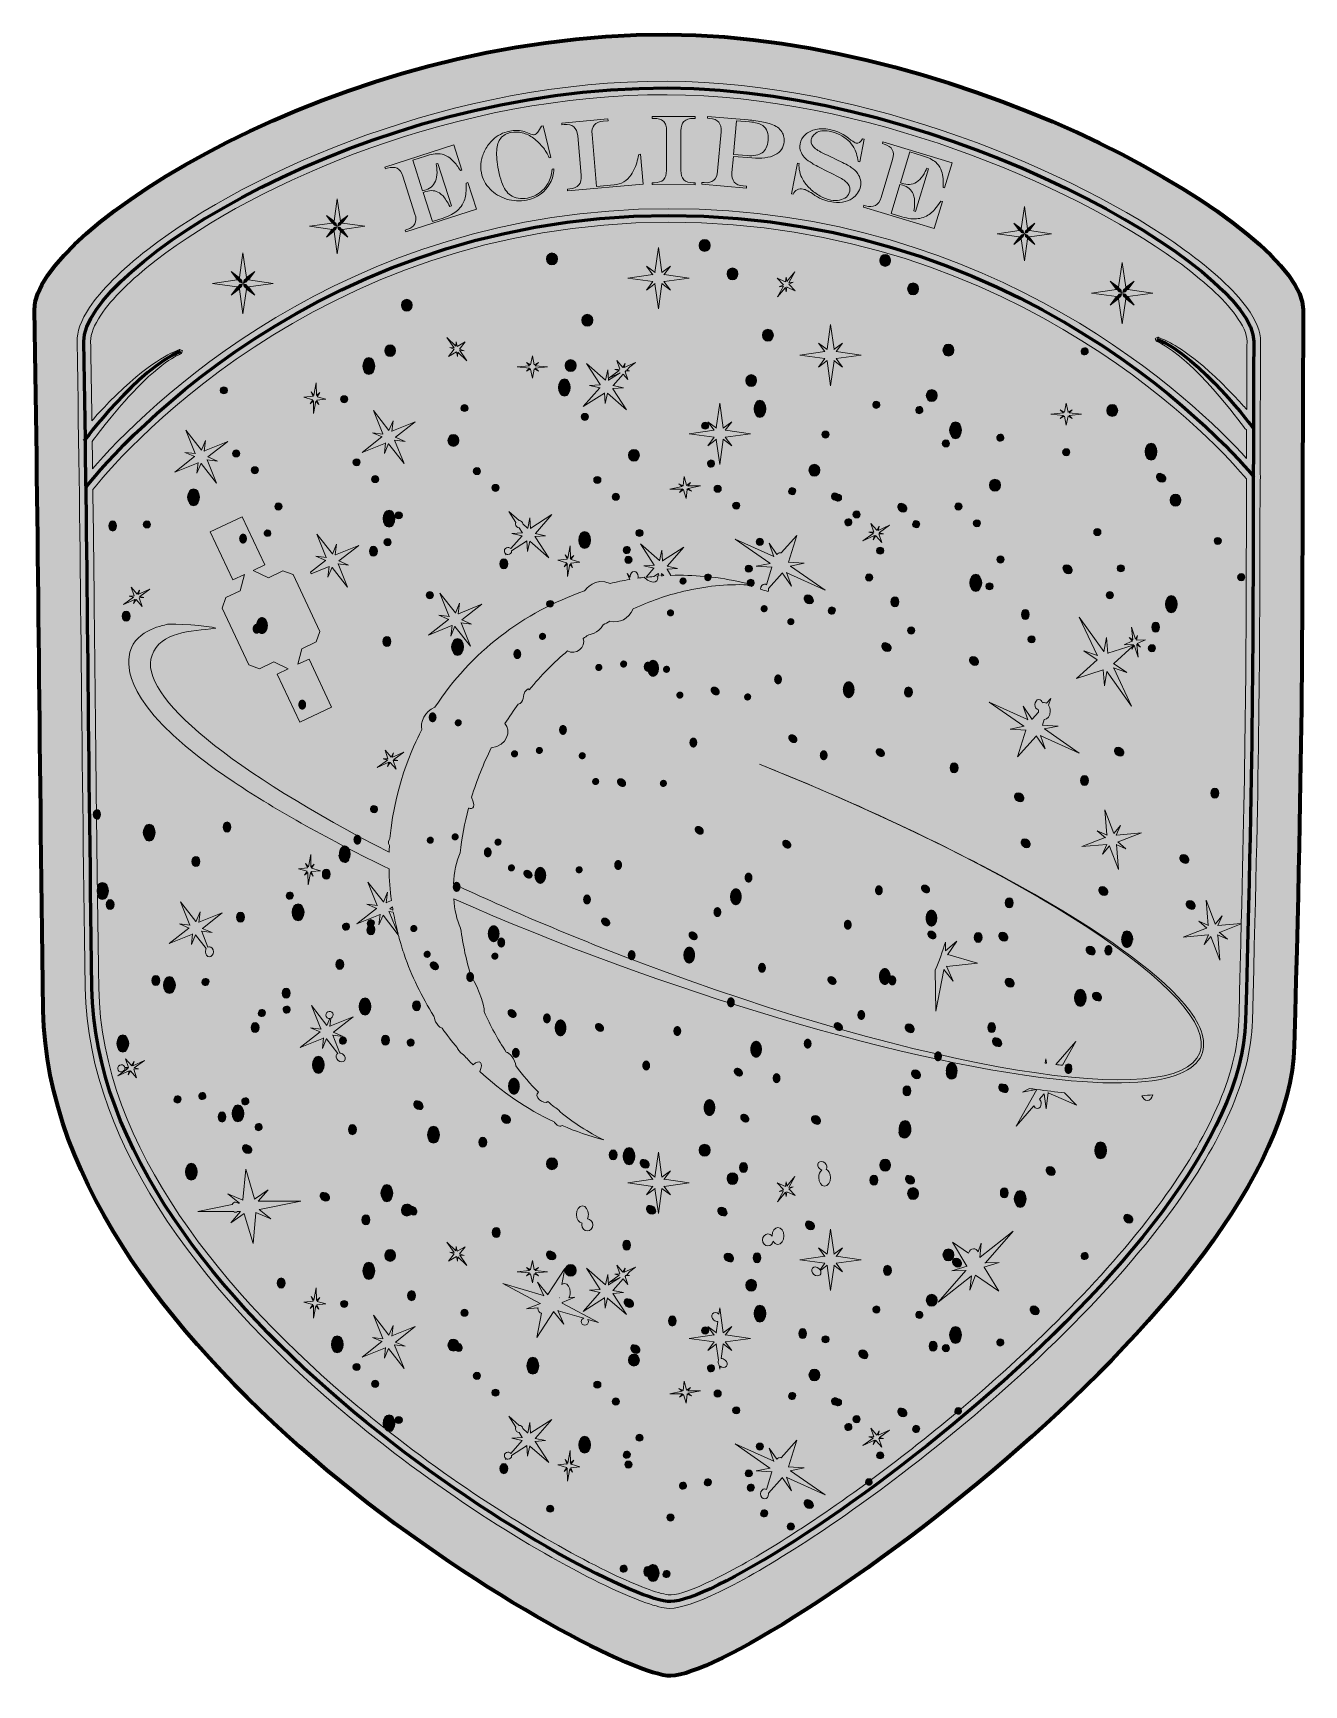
# Model space of a CAD drawing. Header units: millimetres. Extents: x 2.1 to 56, y 0.5 to 70.6.
import ezdxf

# ---------------------------------------------------------------- set-up
doc = ezdxf.new("R2010")
doc.units = ezdxf.units.MM

msp = doc.modelspace()

# ---------------------------------------------------------------- hatches: boundary and pattern name
at = {"true_color": 0x000000, "transparency": 33554687}
h = msp.add_hatch(color=18, dxfattribs=at)
edge = h.paths.add_edge_path(flags=0)
edge.add_spline(control_points=[(2.18, 58.849), (2.121, 62.163), (15.096, 70.58), (29.023, 70.516), (41.935, 70.457), (56.015, 62.173), (56, 58.849), (55.929, 43.515), (56.034, 43.399), (55.624, 27.611), (55.341, 16.727), (31.99, 0.499), (29.023, 0.889), (25.602, 1.338), (2.776, 14.306), (2.557, 29.116), (2.372, 41.574), (2.358, 48.941), (2.18, 58.849)], knot_values=[0, 0, 0, 0, 1, 1, 1, 2, 2, 2, 3, 3, 3, 4, 4, 4, 5, 5, 5, 6, 6, 6, 6], degree=3, periodic=1)
at = {"true_color": 0xffffff, "transparency": 33554687}
h = msp.add_hatch(color=7, dxfattribs=at)
edge = h.paths.add_edge_path(flags=0)
edge.add_spline(control_points=[(24.148, 64.811), (24.148, 64.811), (24.219, 64.825), (24.219, 64.825), (24.21, 64.699), (24.194, 64.592), (24.171, 64.504), (24.148, 64.416), (24.11, 64.323), (24.059, 64.222), (23.852, 63.83), (23.519, 63.588), (23.059, 63.496), (22.77, 63.438), (22.487, 63.452), (22.21, 63.536), (21.933, 63.621), (21.698, 63.762), (21.506, 63.96), (21.313, 64.159), (21.19, 64.39), (21.138, 64.653), (21.106, 64.81), (21.104, 64.971), (21.132, 65.138), (21.159, 65.304), (21.215, 65.466), (21.299, 65.622), (21.384, 65.779), (21.49, 65.92), (21.619, 66.045), (21.812, 66.236), (22.055, 66.36), (22.347, 66.419), (22.445, 66.438), (22.538, 66.448), (22.629, 66.448), (22.72, 66.449), (22.807, 66.438), (22.892, 66.417), (22.978, 66.395), (23.067, 66.362), (23.162, 66.318), (23.267, 66.272), (23.341, 66.254), (23.384, 66.263), (23.48, 66.282), (23.58, 66.406), (23.685, 66.635), (23.685, 66.635), (23.756, 66.649), (23.756, 66.649), (23.756, 66.649), (24.086, 65.299), (24.086, 65.299), (24.086, 65.299), (24.019, 65.285), (24.019, 65.285), (23.977, 65.379), (23.939, 65.455), (23.905, 65.513), (23.872, 65.571), (23.831, 65.631), (23.782, 65.691), (23.651, 65.863), (23.508, 66.005), (23.354, 66.116), (23.2, 66.227), (23.041, 66.303), (22.876, 66.345), (22.712, 66.387), (22.551, 66.392), (22.393, 66.36), (22.203, 66.322), (22.059, 66.241), (21.961, 66.117), (21.862, 65.992), (21.805, 65.818), (21.79, 65.594), (21.775, 65.37), (21.8, 65.093), (21.866, 64.765), (21.904, 64.576), (21.947, 64.41), (21.997, 64.268), (22.046, 64.126), (22.102, 64.009), (22.165, 63.917), (22.227, 63.825), (22.298, 63.751), (22.376, 63.697), (22.472, 63.632), (22.581, 63.589), (22.704, 63.569), (22.827, 63.55), (22.956, 63.553), (23.091, 63.58), (23.216, 63.605), (23.334, 63.646), (23.443, 63.701), (23.552, 63.756), (23.65, 63.826), (23.738, 63.911), (23.826, 63.995), (23.903, 64.093), (23.967, 64.204), (24.019, 64.296), (24.058, 64.386), (24.085, 64.473), (24.111, 64.56), (24.132, 64.673), (24.148, 64.811)], knot_values=[0, 0, 0, 0, 1, 1, 1, 2, 2, 2, 3, 3, 3, 4, 4, 4, 5, 5, 5, 6, 6, 6, 7, 7, 7, 8, 8, 8, 9, 9, 9, 10, 10, 10, 11, 11, 11, 12, 12, 12, 13, 13, 13, 14, 14, 14, 15, 15, 15, 16, 16, 16, 17, 17, 17, 18, 18, 18, 19, 19, 19, 20, 20, 20, 21, 21, 21, 22, 22, 22, 23, 23, 23, 24, 24, 24, 25, 25, 25, 26, 26, 26, 27, 27, 27, 28, 28, 28, 29, 29, 29, 30, 30, 30, 31, 31, 31, 32, 32, 32, 33, 33, 33, 34, 34, 34, 35, 35, 35, 36, 36, 36, 37, 37, 37, 37], degree=3, periodic=1)
h = msp.add_hatch(color=7, dxfattribs=at)
edge = h.paths.add_edge_path(flags=0)
edge.add_spline(control_points=[(24.548, 66.763), (24.548, 66.763), (26.51, 66.933), (26.51, 66.933), (26.51, 66.933), (26.517, 66.857), (26.517, 66.857), (26.517, 66.857), (26.309, 66.839), (26.309, 66.839), (26.132, 66.824), (26.004, 66.77), (25.926, 66.677), (25.849, 66.585), (25.818, 66.449), (25.833, 66.271), (25.833, 66.271), (26.024, 64.069), (26.024, 64.069), (26.024, 64.069), (26.77, 64.134), (26.77, 64.134), (26.917, 64.147), (27.053, 64.192), (27.177, 64.268), (27.302, 64.345), (27.407, 64.445), (27.493, 64.57), (27.545, 64.648), (27.589, 64.725), (27.627, 64.8), (27.665, 64.875), (27.699, 64.965), (27.73, 65.07), (27.761, 65.175), (27.79, 65.295), (27.817, 65.431), (27.817, 65.431), (27.893, 65.437), (27.893, 65.437), (27.893, 65.437), (28.004, 64.165), (28.004, 64.165), (28.004, 64.165), (24.797, 63.886), (24.797, 63.886), (24.797, 63.886), (24.787, 63.962), (24.787, 63.962), (24.787, 63.962), (24.894, 63.971), (24.894, 63.971), (25.242, 64.001), (25.402, 64.192), (25.371, 64.544), (25.371, 64.544), (25.226, 66.218), (25.226, 66.218), (25.195, 66.567), (25.006, 66.726), (24.657, 66.696), (24.657, 66.696), (24.554, 66.687), (24.554, 66.687), (24.554, 66.687), (24.548, 66.763), (24.548, 66.763)], knot_values=[0, 0, 0, 0, 1, 1, 1, 2, 2, 2, 3, 3, 3, 4, 4, 4, 5, 5, 5, 6, 6, 6, 7, 7, 7, 8, 8, 8, 9, 9, 9, 10, 10, 10, 11, 11, 11, 12, 12, 12, 13, 13, 13, 14, 14, 14, 15, 15, 15, 16, 16, 16, 17, 17, 17, 18, 18, 18, 19, 19, 19, 20, 20, 20, 21, 21, 21, 22, 22, 22, 22], degree=3, periodic=1)
h = msp.add_hatch(color=7, dxfattribs=at)
edge = h.paths.add_edge_path(flags=0)
edge.add_spline(control_points=[(28.387, 64.23), (28.387, 64.23), (28.467, 64.229), (28.467, 64.229), (28.645, 64.229), (28.777, 64.272), (28.863, 64.358), (28.949, 64.444), (28.993, 64.576), (28.993, 64.754), (28.993, 64.754), (28.996, 66.498), (28.996, 66.498), (28.985, 66.589), (28.968, 66.662), (28.945, 66.715), (28.923, 66.769), (28.889, 66.814), (28.843, 66.85), (28.761, 66.923), (28.637, 66.96), (28.471, 66.96), (28.471, 66.96), (28.391, 66.96), (28.391, 66.96), (28.391, 66.96), (28.391, 67.037), (28.391, 67.037), (28.391, 67.037), (30.21, 67.034), (30.21, 67.034), (30.21, 67.034), (30.21, 66.957), (30.21, 66.957), (30.21, 66.957), (30.129, 66.957), (30.129, 66.957), (29.952, 66.958), (29.82, 66.915), (29.734, 66.83), (29.649, 66.745), (29.606, 66.612), (29.605, 66.433), (29.605, 66.433), (29.603, 64.753), (29.603, 64.753), (29.602, 64.575), (29.645, 64.443), (29.731, 64.357), (29.817, 64.27), (29.949, 64.227), (30.125, 64.227), (30.125, 64.227), (30.206, 64.227), (30.206, 64.227), (30.206, 64.227), (30.205, 64.146), (30.205, 64.146), (30.205, 64.146), (28.386, 64.149), (28.386, 64.149), (28.386, 64.149), (28.387, 64.23), (28.387, 64.23)], knot_values=[0, 0, 0, 0, 1, 1, 1, 2, 2, 2, 3, 3, 3, 4, 4, 4, 5, 5, 5, 6, 6, 6, 7, 7, 7, 8, 8, 8, 9, 9, 9, 10, 10, 10, 11, 11, 11, 12, 12, 12, 13, 13, 13, 14, 14, 14, 15, 15, 15, 16, 16, 16, 17, 17, 17, 18, 18, 18, 19, 19, 19, 20, 20, 20, 21, 21, 21, 21], degree=3, periodic=1)
h = msp.add_hatch(color=7, dxfattribs=at)
edge = h.paths.add_edge_path(flags=0)
edge.add_spline(control_points=[(30.737, 67.043), (30.737, 67.043), (32.454, 66.896), (32.454, 66.896), (32.556, 66.887), (32.667, 66.874), (32.787, 66.857), (32.907, 66.84), (33.015, 66.822), (33.11, 66.804), (33.206, 66.785), (33.284, 66.766), (33.346, 66.747), (33.569, 66.68), (33.735, 66.579), (33.844, 66.444), (33.954, 66.31), (34.001, 66.15), (33.985, 65.966), (33.974, 65.84), (33.935, 65.73), (33.869, 65.636), (33.803, 65.542), (33.711, 65.466), (33.594, 65.408), (33.476, 65.349), (33.334, 65.309), (33.169, 65.287), (33.004, 65.265), (32.82, 65.263), (32.617, 65.281), (32.617, 65.281), (31.828, 65.348), (31.828, 65.348), (31.828, 65.348), (31.77, 64.664), (31.77, 64.664), (31.74, 64.313), (31.899, 64.122), (32.248, 64.092), (32.248, 64.092), (32.392, 64.08), (32.392, 64.08), (32.392, 64.08), (32.385, 64.004), (32.385, 64.004), (32.385, 64.004), (30.486, 64.166), (30.486, 64.166), (30.486, 64.166), (30.493, 64.242), (30.493, 64.242), (30.493, 64.242), (30.594, 64.234), (30.594, 64.234), (30.943, 64.204), (31.132, 64.365), (31.162, 64.716), (31.162, 64.716), (31.305, 66.391), (31.305, 66.391), (31.335, 66.739), (31.176, 66.929), (30.827, 66.959), (30.827, 66.959), (30.73, 66.967), (30.73, 66.967), (30.73, 66.967), (30.737, 67.043), (30.737, 67.043)], knot_values=[0, 0, 0, 0, 1, 1, 1, 2, 2, 2, 3, 3, 3, 4, 4, 4, 5, 5, 5, 6, 6, 6, 7, 7, 7, 8, 8, 8, 9, 9, 9, 10, 10, 10, 11, 11, 11, 12, 12, 12, 13, 13, 13, 14, 14, 14, 15, 15, 15, 16, 16, 16, 17, 17, 17, 18, 18, 18, 19, 19, 19, 20, 20, 20, 21, 21, 21, 22, 22, 22, 23, 23, 23, 23], degree=3, periodic=1)
edge = h.paths.add_edge_path(flags=0)
edge.add_spline(control_points=[(31.958, 66.862), (31.958, 66.862), (31.835, 65.428), (31.835, 65.428), (31.835, 65.428), (32.41, 65.379), (32.41, 65.379), (32.694, 65.355), (32.909, 65.396), (33.055, 65.501), (33.201, 65.607), (33.284, 65.783), (33.305, 66.029), (33.33, 66.316), (33.253, 66.523), (33.075, 66.652), (33.011, 66.698), (32.934, 66.733), (32.845, 66.759), (32.756, 66.785), (32.644, 66.803), (32.51, 66.815), (32.51, 66.815), (31.958, 66.862), (31.958, 66.862)], knot_values=[0, 0, 0, 0, 1, 1, 1, 2, 2, 2, 3, 3, 3, 4, 4, 4, 5, 5, 5, 6, 6, 6, 7, 7, 7, 8, 8, 8, 8], degree=3, periodic=1)
h = msp.add_hatch(color=7, dxfattribs=at)
edge = h.paths.add_edge_path(flags=0)
edge.add_spline(control_points=[(37.312, 66.097), (37.312, 66.097), (37.383, 66.083), (37.383, 66.083), (37.383, 66.083), (37.193, 65.111), (37.193, 65.111), (37.193, 65.111), (37.122, 65.125), (37.122, 65.125), (37.083, 65.375), (37.021, 65.577), (36.939, 65.729), (36.878, 65.836), (36.796, 65.936), (36.691, 66.029), (36.586, 66.122), (36.464, 66.203), (36.325, 66.271), (36.186, 66.34), (36.042, 66.388), (35.892, 66.418), (35.779, 66.44), (35.676, 66.444), (35.582, 66.43), (35.488, 66.416), (35.405, 66.384), (35.332, 66.335), (35.28, 66.3), (35.236, 66.258), (35.2, 66.209), (35.164, 66.16), (35.141, 66.111), (35.131, 66.061), (35.113, 65.966), (35.133, 65.877), (35.193, 65.794), (35.22, 65.753), (35.262, 65.711), (35.319, 65.668), (35.376, 65.625), (35.451, 65.578), (35.545, 65.529), (35.638, 65.48), (35.77, 65.416), (35.94, 65.338), (35.986, 65.314), (36.017, 65.299), (36.034, 65.293), (36.034, 65.293), (36.129, 65.249), (36.129, 65.249), (36.129, 65.249), (36.279, 65.177), (36.279, 65.177), (36.534, 65.056), (36.717, 64.957), (36.83, 64.881), (36.943, 64.804), (37.034, 64.714), (37.104, 64.61), (37.159, 64.534), (37.197, 64.449), (37.218, 64.356), (37.238, 64.264), (37.239, 64.168), (37.22, 64.07), (37.201, 63.972), (37.161, 63.879), (37.1, 63.789), (37.039, 63.699), (36.962, 63.624), (36.871, 63.565), (36.75, 63.482), (36.612, 63.429), (36.455, 63.406), (36.298, 63.383), (36.126, 63.39), (35.938, 63.427), (35.807, 63.452), (35.686, 63.489), (35.576, 63.538), (35.465, 63.587), (35.333, 63.663), (35.181, 63.766), (35.081, 63.83), (35.004, 63.876), (34.95, 63.902), (34.897, 63.929), (34.845, 63.947), (34.795, 63.957), (34.699, 63.976), (34.612, 63.966), (34.535, 63.929), (34.459, 63.891), (34.4, 63.828), (34.36, 63.738), (34.36, 63.738), (34.289, 63.752), (34.289, 63.752), (34.289, 63.752), (34.545, 65.063), (34.545, 65.063), (34.545, 65.063), (34.616, 65.049), (34.616, 65.049), (34.599, 64.811), (34.652, 64.582), (34.775, 64.361), (34.849, 64.231), (34.952, 64.104), (35.082, 63.98), (35.213, 63.855), (35.355, 63.751), (35.509, 63.666), (35.662, 63.581), (35.813, 63.525), (35.96, 63.496), (36.091, 63.47), (36.215, 63.469), (36.333, 63.491), (36.45, 63.513), (36.547, 63.556), (36.623, 63.622), (36.699, 63.687), (36.746, 63.768), (36.765, 63.866), (36.785, 63.968), (36.762, 64.069), (36.695, 64.168), (36.665, 64.212), (36.622, 64.255), (36.568, 64.298), (36.514, 64.341), (36.442, 64.388), (36.353, 64.439), (36.264, 64.49), (36.141, 64.554), (35.983, 64.631), (35.983, 64.631), (35.791, 64.725), (35.791, 64.725), (35.491, 64.872), (35.285, 64.981), (35.173, 65.052), (35.046, 65.129), (34.948, 65.2), (34.88, 65.265), (34.812, 65.33), (34.757, 65.407), (34.716, 65.495), (34.653, 65.62), (34.634, 65.747), (34.659, 65.877), (34.69, 66.034), (34.764, 66.165), (34.882, 66.272), (35, 66.379), (35.149, 66.452), (35.331, 66.489), (35.512, 66.527), (35.705, 66.526), (35.909, 66.486), (36.217, 66.426), (36.521, 66.278), (36.818, 66.041), (36.923, 65.96), (36.997, 65.916), (37.039, 65.908), (37.144, 65.887), (37.235, 65.95), (37.312, 66.097)], knot_values=[0, 0, 0, 0, 1, 1, 1, 2, 2, 2, 3, 3, 3, 4, 4, 4, 5, 5, 5, 6, 6, 6, 7, 7, 7, 8, 8, 8, 9, 9, 9, 10, 10, 10, 11, 11, 11, 12, 12, 12, 13, 13, 13, 14, 14, 14, 15, 15, 15, 16, 16, 16, 17, 17, 17, 18, 18, 18, 19, 19, 19, 20, 20, 20, 21, 21, 21, 22, 22, 22, 23, 23, 23, 24, 24, 24, 25, 25, 25, 26, 26, 26, 27, 27, 27, 28, 28, 28, 29, 29, 29, 30, 30, 30, 31, 31, 31, 32, 32, 32, 33, 33, 33, 34, 34, 34, 35, 35, 35, 36, 36, 36, 37, 37, 37, 38, 38, 38, 39, 39, 39, 40, 40, 40, 41, 41, 41, 42, 42, 42, 43, 43, 43, 44, 44, 44, 45, 45, 45, 46, 46, 46, 47, 47, 47, 48, 48, 48, 49, 49, 49, 50, 50, 50, 51, 51, 51, 52, 52, 52, 53, 53, 53, 54, 54, 54, 55, 55, 55, 56, 56, 56, 57, 57, 57, 57], degree=3, periodic=1)
h = msp.add_hatch(color=7, dxfattribs=at)
edge = h.paths.add_edge_path(flags=0)
edge.add_spline(control_points=[(38.174, 65.963), (38.174, 65.963), (41.115, 65.076), (41.115, 65.076), (41.115, 65.076), (40.792, 64.006), (40.792, 64.006), (40.792, 64.006), (40.733, 64.024), (40.733, 64.024), (40.735, 64.227), (40.729, 64.382), (40.714, 64.488), (40.699, 64.594), (40.67, 64.699), (40.627, 64.803), (40.573, 64.927), (40.504, 65.024), (40.419, 65.096), (40.277, 65.212), (40.09, 65.306), (39.858, 65.376), (39.858, 65.376), (39.314, 65.54), (39.314, 65.54), (39.314, 65.54), (38.917, 64.226), (38.917, 64.226), (38.917, 64.226), (39.064, 64.181), (39.064, 64.181), (39.282, 64.116), (39.483, 64.157), (39.667, 64.306), (39.762, 64.383), (39.846, 64.483), (39.917, 64.606), (39.95, 64.658), (39.99, 64.738), (40.037, 64.844), (40.037, 64.844), (40.106, 64.824), (40.106, 64.824), (40.106, 64.824), (39.559, 63.011), (39.559, 63.011), (39.559, 63.011), (39.49, 63.032), (39.49, 63.032), (39.504, 63.134), (39.513, 63.232), (39.517, 63.325), (39.521, 63.418), (39.518, 63.495), (39.507, 63.558), (39.497, 63.62), (39.478, 63.684), (39.452, 63.751), (39.378, 63.934), (39.231, 64.058), (39.012, 64.124), (39.012, 64.124), (38.897, 64.158), (38.897, 64.158), (38.897, 64.158), (38.524, 62.921), (38.524, 62.921), (38.524, 62.921), (38.979, 62.784), (38.979, 62.784), (39.114, 62.744), (39.238, 62.717), (39.351, 62.703), (39.464, 62.69), (39.57, 62.691), (39.668, 62.705), (39.766, 62.719), (39.862, 62.748), (39.957, 62.789), (40.119, 62.86), (40.261, 62.966), (40.381, 63.108), (40.45, 63.19), (40.531, 63.303), (40.624, 63.45), (40.624, 63.45), (40.698, 63.427), (40.698, 63.427), (40.698, 63.427), (40.354, 62.29), (40.354, 62.29), (40.354, 62.29), (37.344, 63.197), (37.344, 63.197), (37.344, 63.197), (37.362, 63.272), (37.362, 63.272), (37.362, 63.272), (37.438, 63.249), (37.438, 63.249), (37.773, 63.148), (37.991, 63.266), (38.093, 63.604), (38.093, 63.604), (38.578, 65.213), (38.578, 65.213), (38.63, 65.385), (38.627, 65.524), (38.57, 65.63), (38.513, 65.737), (38.399, 65.816), (38.227, 65.867), (38.227, 65.867), (38.152, 65.89), (38.152, 65.89), (38.152, 65.89), (38.174, 65.963), (38.174, 65.963)], knot_values=[0, 0, 0, 0, 1, 1, 1, 2, 2, 2, 3, 3, 3, 4, 4, 4, 5, 5, 5, 6, 6, 6, 7, 7, 7, 8, 8, 8, 9, 9, 9, 10, 10, 10, 11, 11, 11, 12, 12, 12, 13, 13, 13, 14, 14, 14, 15, 15, 15, 16, 16, 16, 17, 17, 17, 18, 18, 18, 19, 19, 19, 20, 20, 20, 21, 21, 21, 22, 22, 22, 23, 23, 23, 24, 24, 24, 25, 25, 25, 26, 26, 26, 27, 27, 27, 28, 28, 28, 29, 29, 29, 30, 30, 30, 31, 31, 31, 32, 32, 32, 33, 33, 33, 34, 34, 34, 35, 35, 35, 36, 36, 36, 37, 37, 37, 38, 38, 38, 39, 39, 39, 39], degree=3, periodic=1)
h = msp.add_hatch(color=7, dxfattribs=at)
edge = h.paths.add_edge_path(flags=0)
edge.add_spline(control_points=[(17.049, 64.89), (17.049, 64.89), (19.973, 65.831), (19.973, 65.831), (19.973, 65.831), (20.315, 64.766), (20.315, 64.766), (20.315, 64.766), (20.256, 64.747), (20.256, 64.747), (20.142, 64.916), (20.049, 65.04), (19.977, 65.119), (19.905, 65.197), (19.821, 65.267), (19.726, 65.328), (19.612, 65.4), (19.499, 65.441), (19.389, 65.452), (19.206, 65.467), (18.999, 65.437), (18.768, 65.363), (18.768, 65.363), (18.227, 65.189), (18.227, 65.189), (18.227, 65.189), (18.647, 63.882), (18.647, 63.882), (18.647, 63.882), (18.793, 63.929), (18.793, 63.929), (19.009, 63.999), (19.151, 64.147), (19.219, 64.374), (19.253, 64.491), (19.265, 64.621), (19.254, 64.764), (19.252, 64.825), (19.239, 64.913), (19.217, 65.027), (19.217, 65.027), (19.286, 65.05), (19.286, 65.05), (19.286, 65.05), (19.866, 63.247), (19.866, 63.247), (19.866, 63.247), (19.797, 63.225), (19.797, 63.225), (19.75, 63.317), (19.702, 63.402), (19.652, 63.481), (19.603, 63.56), (19.556, 63.622), (19.512, 63.667), (19.468, 63.713), (19.416, 63.755), (19.357, 63.796), (19.192, 63.903), (19.001, 63.922), (18.783, 63.852), (18.783, 63.852), (18.669, 63.815), (18.669, 63.815), (18.669, 63.815), (19.064, 62.585), (19.064, 62.585), (19.064, 62.585), (19.517, 62.731), (19.517, 62.731), (19.651, 62.774), (19.768, 62.822), (19.869, 62.876), (19.97, 62.929), (20.056, 62.99), (20.129, 63.057), (20.201, 63.124), (20.264, 63.202), (20.318, 63.291), (20.412, 63.441), (20.468, 63.609), (20.487, 63.794), (20.497, 63.9), (20.499, 64.04), (20.493, 64.213), (20.493, 64.213), (20.566, 64.237), (20.566, 64.237), (20.566, 64.237), (20.93, 63.105), (20.93, 63.105), (20.93, 63.105), (17.937, 62.142), (17.937, 62.142), (17.937, 62.142), (17.909, 62.214), (17.909, 62.214), (17.909, 62.214), (17.984, 62.238), (17.984, 62.238), (18.317, 62.345), (18.43, 62.567), (18.322, 62.902), (18.322, 62.902), (17.807, 64.502), (17.807, 64.502), (17.753, 64.673), (17.671, 64.786), (17.564, 64.841), (17.456, 64.896), (17.317, 64.896), (17.147, 64.841), (17.147, 64.841), (17.072, 64.817), (17.072, 64.817), (17.072, 64.817), (17.049, 64.89), (17.049, 64.89)], knot_values=[0, 0, 0, 0, 1, 1, 1, 2, 2, 2, 3, 3, 3, 4, 4, 4, 5, 5, 5, 6, 6, 6, 7, 7, 7, 8, 8, 8, 9, 9, 9, 10, 10, 10, 11, 11, 11, 12, 12, 12, 13, 13, 13, 14, 14, 14, 15, 15, 15, 16, 16, 16, 17, 17, 17, 18, 18, 18, 19, 19, 19, 20, 20, 20, 21, 21, 21, 22, 22, 22, 23, 23, 23, 24, 24, 24, 25, 25, 25, 26, 26, 26, 27, 27, 27, 28, 28, 28, 29, 29, 29, 30, 30, 30, 31, 31, 31, 32, 32, 32, 33, 33, 33, 34, 34, 34, 35, 35, 35, 36, 36, 36, 37, 37, 37, 38, 38, 38, 39, 39, 39, 39], degree=3, periodic=1)
for points in [[(15.023, 63.55), (15.023, 62.383), (14.888, 62.602)], [(15.023, 63.528), (15.023, 62.405), (14.911, 62.616)], [(15.023, 63.55), (15.158, 62.602), (15.023, 62.383)], [(15.023, 63.528), (15.135, 62.616), (15.023, 62.405)], [(44.173, 63.215), (44.173, 62.065), (44.04, 62.28)], [(44.173, 63.193), (44.173, 62.087), (44.062, 62.294)], [(44.173, 63.215), (44.306, 62.28), (44.173, 62.065)], [(44.173, 63.193), (44.283, 62.294), (44.173, 62.087)], [(13.855, 62.383), (14.804, 62.518), (15.023, 62.383)], [(13.855, 62.383), (15.023, 62.383), (14.804, 62.248)], [(13.878, 62.383), (14.79, 62.495), (15, 62.383)], [(13.878, 62.383), (15, 62.383), (14.79, 62.271)], [(14.566, 62.839), (14.99, 62.521), (15.023, 62.383)], [(14.566, 62.839), (15.023, 62.383), (14.885, 62.416)], [(14.566, 61.926), (14.885, 62.35), (15.023, 62.383)], [(14.566, 61.926), (15.023, 62.383), (14.99, 62.245)], [(14.575, 62.83), (14.976, 62.518), (15.014, 62.392)], [(14.575, 62.83), (15.014, 62.392), (14.888, 62.43)], [(14.575, 61.935), (14.888, 62.336), (15.014, 62.374)], [(14.575, 61.935), (15.014, 62.374), (14.976, 62.248)], [(15.023, 61.215), (14.888, 62.164), (15.023, 62.383)], [(15.479, 62.839), (15.161, 62.416), (15.023, 62.383)], [(15.479, 62.839), (15.023, 62.383), (15.056, 62.521)], [(16.19, 62.383), (15.023, 62.383), (15.242, 62.518)], [(15.023, 61.215), (15.023, 62.383), (15.158, 62.164)], [(16.19, 62.383), (15.242, 62.248), (15.023, 62.383)], [(15.479, 61.926), (15.056, 62.245), (15.023, 62.383)], [(15.479, 61.926), (15.023, 62.383), (15.161, 62.35)], [(15.471, 62.83), (15.158, 62.43), (15.032, 62.392)], [(15.471, 62.83), (15.032, 62.392), (15.07, 62.518)], [(15.471, 61.935), (15.07, 62.248), (15.032, 62.374)], [(15.471, 61.935), (15.032, 62.374), (15.158, 62.336)], [(16.168, 62.383), (15.045, 62.383), (15.256, 62.495)], [(16.168, 62.383), (15.256, 62.271), (15.045, 62.383)], [(43.723, 62.514), (44.14, 62.201), (44.173, 62.065)], [(43.723, 62.514), (44.173, 62.065), (44.037, 62.097)], [(43.732, 62.506), (44.126, 62.198), (44.164, 62.073)], [(43.732, 62.506), (44.164, 62.073), (44.04, 62.111)], [(44.622, 62.514), (44.309, 62.097), (44.173, 62.065)], [(44.622, 62.514), (44.173, 62.065), (44.205, 62.201)], [(44.614, 62.506), (44.306, 62.111), (44.182, 62.073)], [(44.614, 62.506), (44.182, 62.073), (44.219, 62.198)], [(15.023, 61.238), (14.911, 62.15), (15.023, 62.36)], [(15.023, 61.238), (15.023, 62.36), (15.135, 62.15)], [(43.023, 62.065), (43.957, 62.197), (44.173, 62.065)], [(43.023, 62.065), (44.173, 62.065), (43.957, 61.932)], [(43.045, 62.065), (43.943, 62.175), (44.151, 62.065)], [(43.045, 62.065), (44.151, 62.065), (43.943, 61.954)], [(43.723, 61.615), (44.037, 62.032), (44.173, 62.065)], [(43.723, 61.615), (44.173, 62.065), (44.14, 61.929)], [(43.732, 61.624), (44.04, 62.018), (44.164, 62.056)], [(43.732, 61.624), (44.164, 62.056), (44.126, 61.932)], [(44.173, 60.915), (44.04, 61.849), (44.173, 62.065)], [(44.173, 60.937), (44.062, 61.835), (44.173, 62.043)], [(45.323, 62.065), (44.173, 62.065), (44.389, 62.197)], [(44.173, 60.915), (44.173, 62.065), (44.306, 61.849)], [(45.323, 62.065), (44.389, 61.932), (44.173, 62.065)], [(44.622, 61.615), (44.205, 61.929), (44.173, 62.065)], [(44.622, 61.615), (44.173, 62.065), (44.309, 62.032)], [(44.173, 60.937), (44.173, 62.043), (44.283, 61.835)], [(44.614, 61.624), (44.219, 61.932), (44.182, 62.056)], [(44.614, 61.624), (44.182, 62.056), (44.306, 62.018)], [(45.301, 62.065), (44.195, 62.065), (44.402, 62.175)], [(45.301, 62.065), (44.402, 61.954), (44.195, 62.065)], [(11.023, 61.25), (11.023, 59.961), (10.874, 60.203)], [(11.023, 61.225), (11.023, 59.986), (10.899, 60.218)], [(11.023, 61.25), (11.172, 60.203), (11.023, 59.961)], [(11.023, 61.225), (11.147, 60.218), (11.023, 59.986)], [(28.416, 60.327), (28.143, 60.69), (28.507, 60.417), (28.501, 60.426), (28.651, 61.482), (28.801, 60.426), (28.796, 60.417), (29.16, 60.69), (28.886, 60.327), (28.895, 60.332), (29.951, 60.182), (28.895, 60.032), (28.886, 60.037), (29.16, 59.674), (28.796, 59.947), (28.801, 59.938), (28.651, 58.882), (28.501, 59.938), (28.507, 59.947), (28.143, 59.674), (28.416, 60.037), (28.408, 60.032), (27.351, 60.182), (28.408, 60.332)], [(10.519, 60.465), (10.987, 60.114), (11.023, 59.961)], [(10.519, 60.465), (11.023, 59.961), (10.87, 59.997)], [(10.529, 60.455), (10.971, 60.11), (11.013, 59.971)], [(10.529, 60.455), (11.013, 59.971), (10.874, 60.013)], [(11.527, 60.465), (11.175, 59.997), (11.023, 59.961)], [(11.527, 60.465), (11.023, 59.961), (11.059, 60.114)], [(11.517, 60.455), (11.172, 60.013), (11.033, 59.971)], [(11.517, 60.455), (11.033, 59.971), (11.075, 60.11)], [(34.041, 60.021), (34.065, 60.227), (34.093, 60.04), (34.094, 60.044), (34.443, 60.445), (34.183, 59.982), (34.179, 59.98), (34.364, 60.016), (34.179, 59.924), (34.183, 59.924), (34.451, 59.644), (34.097, 59.802), (34.096, 59.806), (34.072, 59.6), (34.043, 59.787), (34.042, 59.783), (33.694, 59.382), (33.954, 59.845), (33.958, 59.847), (33.772, 59.811), (33.957, 59.903), (33.953, 59.903), (33.685, 60.183), (34.04, 60.025)], [(48.323, 60.85), (48.323, 59.55), (48.173, 59.793)], [(48.323, 60.825), (48.323, 59.575), (48.198, 59.809)], [(48.323, 60.85), (48.473, 59.793), (48.323, 59.55)], [(48.323, 60.825), (48.448, 59.809), (48.323, 59.575)], [(9.734, 59.961), (10.781, 60.11), (11.023, 59.961)], [(9.734, 59.961), (11.023, 59.961), (10.781, 59.812)], [(9.759, 59.961), (10.766, 60.085), (10.998, 59.961)], [(9.759, 59.961), (10.998, 59.961), (10.766, 59.837)], [(10.519, 59.457), (10.87, 59.925), (11.023, 59.961)], [(10.519, 59.457), (11.023, 59.961), (10.987, 59.808)], [(10.529, 59.467), (10.874, 59.909), (11.013, 59.951)], [(10.529, 59.467), (11.013, 59.951), (10.971, 59.812)], [(11.023, 58.672), (10.874, 59.719), (11.023, 59.961)], [(11.023, 58.697), (10.899, 59.704), (11.023, 59.936)], [(12.311, 59.961), (11.023, 59.961), (11.265, 60.11)], [(11.023, 58.672), (11.023, 59.961), (11.172, 59.719)], [(12.311, 59.961), (11.265, 59.812), (11.023, 59.961)], [(11.527, 59.457), (11.059, 59.808), (11.023, 59.961)], [(11.527, 59.457), (11.023, 59.961), (11.175, 59.925)], [(11.023, 58.697), (11.023, 59.936), (11.147, 59.704)], [(11.517, 59.467), (11.075, 59.812), (11.033, 59.951)], [(11.517, 59.467), (11.033, 59.951), (11.172, 59.909)], [(12.287, 59.961), (11.048, 59.961), (11.28, 60.085)], [(12.287, 59.961), (11.28, 59.837), (11.048, 59.961)], [(47.023, 59.55), (48.079, 59.7), (48.323, 59.55)], [(47.048, 59.55), (48.064, 59.675), (48.298, 59.55)], [(47.815, 60.058), (48.286, 59.704), (48.323, 59.55)], [(47.815, 60.058), (48.323, 59.55), (48.169, 59.586)], [(47.824, 60.048), (48.27, 59.7), (48.313, 59.559)], [(47.824, 60.048), (48.313, 59.559), (48.173, 59.602)], [(48.831, 60.058), (48.477, 59.586), (48.323, 59.55)], [(48.831, 60.058), (48.323, 59.55), (48.36, 59.704)], [(49.623, 59.55), (48.323, 59.55), (48.567, 59.7)], [(48.821, 60.048), (48.473, 59.602), (48.333, 59.559)], [(48.821, 60.048), (48.333, 59.559), (48.375, 59.7)], [(49.598, 59.55), (48.348, 59.55), (48.582, 59.675)], [(47.023, 59.55), (48.323, 59.55), (48.079, 59.4)], [(47.048, 59.55), (48.298, 59.55), (48.064, 59.425)], [(47.815, 59.041), (48.169, 59.513), (48.323, 59.55)], [(47.815, 59.041), (48.323, 59.55), (48.286, 59.396)], [(47.824, 59.051), (48.173, 59.497), (48.313, 59.54)], [(47.824, 59.051), (48.313, 59.54), (48.27, 59.399)], [(48.323, 58.25), (48.173, 59.306), (48.323, 59.55)], [(48.323, 58.275), (48.198, 59.29), (48.323, 59.525)], [(48.323, 58.25), (48.323, 59.55), (48.473, 59.306)], [(49.623, 59.55), (48.567, 59.4), (48.323, 59.55)], [(48.831, 59.041), (48.36, 59.396), (48.323, 59.55)], [(48.831, 59.041), (48.323, 59.55), (48.477, 59.513)], [(48.323, 58.275), (48.323, 59.525), (48.448, 59.29)], [(48.821, 59.051), (48.375, 59.399), (48.333, 59.54)], [(48.821, 59.051), (48.333, 59.54), (48.473, 59.497)], [(49.598, 59.55), (48.582, 59.425), (48.348, 59.55)], [(35.716, 57.063), (35.443, 57.427), (35.807, 57.154), (35.801, 57.162), (35.951, 58.219), (36.101, 57.162), (36.096, 57.154), (36.46, 57.427), (36.186, 57.063), (36.195, 57.069), (37.251, 56.919), (36.195, 56.769), (36.186, 56.774), (36.46, 56.41), (36.096, 56.684), (36.101, 56.675), (35.951, 55.619), (35.801, 56.675), (35.807, 56.684), (35.443, 56.41), (35.716, 56.774), (35.708, 56.769), (34.651, 56.919), (35.708, 57.069)], [(20.062, 57.291), (20.072, 57.48), (20.116, 57.278), (20.117, 57.283), (20.454, 57.474), (20.215, 57.169), (20.211, 57.169), (20.404, 57.096), (20.215, 57.113), (20.22, 57.111), (20.524, 56.676), (20.138, 57.041), (20.136, 57.045), (20.126, 56.856), (20.082, 57.058), (20.082, 57.054), (19.744, 56.862), (19.984, 57.168), (19.988, 57.168), (19.795, 57.241), (19.983, 57.223), (19.979, 57.225), (19.675, 57.661), (20.061, 57.296)], [(23.184, 56.466), (23.047, 56.597), (23.229, 56.498), (23.226, 56.501), (23.301, 56.882), (23.376, 56.501), (23.374, 56.498), (23.556, 56.597), (23.419, 56.466), (23.423, 56.468), (23.951, 56.414), (23.423, 56.36), (23.419, 56.361), (23.556, 56.23), (23.374, 56.329), (23.376, 56.326), (23.301, 55.945), (23.226, 56.326), (23.229, 56.329), (23.047, 56.23), (23.184, 56.361), (23.18, 56.36), (22.651, 56.414), (23.18, 56.468)], [(27.15, 56.105), (26.729, 55.623), (26.719, 55.622), (27.164, 55.525), (26.71, 55.494), (26.72, 55.491), (27.296, 54.593), (26.492, 55.295), (26.491, 55.305), (26.394, 54.861), (26.363, 55.315), (26.36, 55.305), (25.462, 54.729), (26.164, 55.532), (26.174, 55.534), (25.73, 55.631), (26.184, 55.661), (26.174, 55.664), (25.598, 56.562), (26.401, 55.86), (26.403, 55.85), (26.5, 56.295), (26.53, 55.841), (26.534, 55.851), (27.027, 56.167), (26.555, 55.955), (26.985, 56.266), (26.989, 56.267), (26.806, 56.312), (27.012, 56.317), (27.008, 56.319), (26.883, 56.686), (27.138, 56.394), (27.137, 56.39), (27.245, 56.566), (27.193, 56.384), (27.196, 56.388), (27.68, 56.606), (27.43, 56.425), (27.303, 56.28), (27.429, 56.249), (27.272, 56.245), (27.239, 56.206), (27.352, 55.875)], [(14, 55.165), (13.918, 55.355), (14.036, 55.207), (14.035, 55.212), (14.135, 55.733), (14.143, 55.202), (14.14, 55.198), (14.283, 55.323), (14.169, 55.15), (14.172, 55.153), (14.544, 55.044), (14.159, 55.003), (14.156, 55.006), (14.238, 54.816), (14.119, 54.964), (14.121, 54.959), (14.02, 54.438), (14.013, 54.969), (14.016, 54.973), (13.873, 54.849), (13.987, 55.021), (13.984, 55.019), (13.611, 55.127), (13.997, 55.168)], [(31.016, 53.727), (30.743, 54.09), (31.107, 53.817), (31.101, 53.826), (31.251, 54.882), (31.401, 53.826), (31.396, 53.817), (31.76, 54.09), (31.486, 53.727), (31.495, 53.732), (32.551, 53.582), (31.495, 53.432), (31.486, 53.437), (31.76, 53.074), (31.396, 53.347), (31.401, 53.338), (31.251, 52.282), (31.101, 53.338), (31.107, 53.347), (30.743, 53.074), (31.016, 53.437), (31.008, 53.432), (29.951, 53.582), (31.008, 53.732)], [(45.834, 54.466), (45.697, 54.597), (45.879, 54.498), (45.876, 54.501), (45.951, 54.882), (46.026, 54.501), (46.024, 54.498), (46.206, 54.597), (46.069, 54.466), (46.073, 54.468), (46.601, 54.414), (46.073, 54.36), (46.069, 54.361), (46.206, 54.23), (46.024, 54.329), (46.026, 54.326), (45.951, 53.945), (45.876, 54.326), (45.879, 54.329), (45.697, 54.23), (45.834, 54.361), (45.83, 54.36), (45.301, 54.414), (45.83, 54.468)], [(16.932, 53.445), (16.514, 53.623), (16.965, 53.568), (16.956, 53.573), (16.557, 54.562), (17.216, 53.724), (17.216, 53.713), (17.393, 54.132), (17.339, 53.68), (17.344, 53.689), (18.333, 54.089), (17.494, 53.43), (17.484, 53.43), (17.903, 53.252), (17.451, 53.306), (17.46, 53.302), (17.86, 52.312), (17.2, 53.151), (17.201, 53.162), (17.023, 52.743), (17.077, 53.194), (17.072, 53.185), (16.083, 52.786), (16.922, 53.445)], [(8.98, 52.611), (8.561, 52.789), (9.013, 52.735), (9.004, 52.739), (8.604, 53.729), (9.263, 52.89), (9.263, 52.88), (9.441, 53.298), (9.386, 52.847), (9.391, 52.856), (10.381, 53.255), (9.542, 52.596), (9.531, 52.596), (9.95, 52.418), (9.498, 52.473), (9.507, 52.468), (9.907, 51.479), (9.248, 52.318), (9.248, 52.328), (9.07, 51.909), (9.125, 52.361), (9.12, 52.352), (8.13, 51.952), (8.969, 52.611)], [(29.659, 51.34), (29.51, 51.457), (29.701, 51.377), (29.698, 51.38), (29.735, 51.766), (29.847, 51.395), (29.845, 51.391), (30.016, 51.507), (29.893, 51.363), (29.897, 51.366), (30.428, 51.364), (29.908, 51.258), (29.903, 51.26), (30.052, 51.143), (29.861, 51.223), (29.864, 51.22), (29.827, 50.834), (29.715, 51.205), (29.717, 51.209), (29.546, 51.093), (29.669, 51.237), (29.665, 51.234), (29.134, 51.236), (29.655, 51.342)], [(11.089, 47.609), (10.594, 47.376), (9.635, 49.413), (10.991, 50.051), (11.95, 48.014), (11.455, 47.781), (12.103, 47.474), (12.714, 47.762), (13.157, 47.602), (14.293, 45.19), (14.134, 44.746), (13.522, 44.458), (13.356, 43.799), (13.829, 44.022), (14.788, 41.985), (13.432, 41.347), (12.473, 43.384), (12.947, 43.607), (12.333, 43.898), (11.721, 43.611), (11.278, 43.77), (10.142, 46.182), (10.302, 46.626), (10.913, 46.914)], [(37.762, 49.356), (37.578, 49.401), (37.784, 49.407), (37.781, 49.408), (37.655, 49.775), (37.91, 49.483), (37.91, 49.479), (38.018, 49.655), (37.965, 49.474), (37.968, 49.477), (38.452, 49.695), (38.022, 49.384), (38.017, 49.383), (38.201, 49.338), (37.994, 49.333), (37.998, 49.331), (38.124, 48.964), (37.869, 49.256), (37.869, 49.26), (37.761, 49.084), (37.814, 49.266), (37.811, 49.262), (37.327, 49.044), (37.757, 49.355)], [(14.537, 48.202), (14.118, 48.38), (14.57, 48.326), (14.561, 48.331), (14.161, 49.32), (14.82, 48.481), (14.82, 48.471), (14.998, 48.889), (14.944, 48.438), (14.948, 48.447), (15.938, 48.846), (15.099, 48.187), (15.089, 48.187), (15.507, 48.01), (15.056, 48.064), (15.065, 48.059), (15.464, 47.07), (14.805, 47.909), (14.805, 47.919), (14.628, 47.5), (14.682, 47.952), (14.677, 47.943), (13.688, 47.543), (14.527, 48.202)], [(24.772, 48.254), (24.69, 48.444), (24.808, 48.296), (24.807, 48.301), (24.907, 48.822), (24.915, 48.291), (24.912, 48.287), (25.055, 48.412), (24.941, 48.239), (24.944, 48.242), (25.317, 48.133), (24.931, 48.092), (24.928, 48.095), (25.01, 47.905), (24.891, 48.053), (24.893, 48.049), (24.793, 47.527), (24.785, 48.058), (24.788, 48.062), (24.645, 47.938), (24.759, 48.11), (24.756, 48.108), (24.383, 48.216), (24.769, 48.257)], [(6.386, 46.648), (6.202, 46.693), (6.409, 46.699), (6.405, 46.7), (6.279, 47.067), (6.535, 46.775), (6.534, 46.771), (6.642, 46.947), (6.59, 46.766), (6.592, 46.769), (7.076, 46.987), (6.646, 46.676), (6.642, 46.675), (6.826, 46.631), (6.619, 46.625), (6.623, 46.623), (6.749, 46.256), (6.493, 46.548), (6.494, 46.552), (6.386, 46.376), (6.438, 46.558), (6.436, 46.554), (5.951, 46.336), (6.381, 46.647)], [(19.752, 45.7), (19.333, 45.878), (19.785, 45.824), (19.776, 45.829), (19.376, 46.818), (20.035, 45.979), (20.035, 45.969), (20.213, 46.387), (20.159, 45.936), (20.163, 45.945), (21.153, 46.344), (20.314, 45.685), (20.304, 45.685), (20.722, 45.508), (20.271, 45.562), (20.28, 45.557), (20.679, 44.568), (20.02, 45.407), (20.02, 45.417), (19.842, 44.998), (19.897, 45.45), (19.892, 45.441), (18.903, 45.041), (19.741, 45.7)], [(48.769, 44.565), (47.972, 43.829), (47.959, 43.832), (48.527, 43.455), (47.95, 43.65), (47.963, 43.641), (48.721, 42.022), (47.679, 43.474), (47.677, 43.49), (47.566, 42.891), (47.514, 43.571), (47.51, 43.558), (46.383, 43.19), (47.255, 43.995), (47.267, 43.992), (46.699, 44.369), (47.276, 44.173), (47.263, 44.183), (46.505, 45.801), (47.547, 44.349), (47.55, 44.334), (47.661, 44.933), (47.712, 44.253), (47.716, 44.265), (48.782, 44.613), (48.791, 44.646), (48.789, 44.643), (48.401, 44.631), (48.755, 44.789), (48.759, 44.787), (48.622, 44.943), (48.781, 44.839), (48.778, 44.843), (48.712, 45.369), (48.883, 44.867), (48.882, 44.862), (48.979, 45.025), (48.924, 44.825), (48.927, 44.829), (49.314, 44.841), (48.96, 44.682), (48.956, 44.684), (49.093, 44.529), (48.935, 44.633), (48.938, 44.629), (49.003, 44.102), (48.832, 44.605), (48.833, 44.61), (48.736, 44.447)], [(25.309, 41.291), (24.89, 41.469), (25.342, 41.415), (25.333, 41.42), (24.933, 42.409), (25.592, 41.57), (25.592, 41.56), (25.77, 41.978), (25.716, 41.527), (25.721, 41.536), (26.71, 41.935), (25.871, 41.276), (25.861, 41.277), (26.279, 41.099), (25.828, 41.153), (25.837, 41.148), (26.236, 40.159), (25.577, 40.998), (25.577, 41.008), (25.4, 40.589), (25.454, 41.041), (25.449, 41.032), (24.46, 40.633), (25.299, 41.292)], [(17.158, 39.737), (16.974, 39.782), (17.181, 39.788), (17.177, 39.789), (17.051, 40.156), (17.307, 39.864), (17.306, 39.86), (17.414, 40.037), (17.362, 39.855), (17.364, 39.859), (17.848, 40.076), (17.419, 39.765), (17.414, 39.765), (17.598, 39.72), (17.391, 39.714), (17.395, 39.712), (17.521, 39.345), (17.265, 39.637), (17.266, 39.641), (17.158, 39.465), (17.21, 39.647), (17.208, 39.643), (16.723, 39.425), (17.153, 39.736)], [(33.339, 38.832), (33.349, 39.021), (33.393, 38.819), (33.394, 38.823), (33.731, 39.015), (33.492, 38.71), (33.488, 38.71), (33.681, 38.636), (33.493, 38.654), (33.497, 38.652), (33.801, 38.217), (33.415, 38.582), (33.414, 38.586), (33.404, 38.397), (33.359, 38.599), (33.359, 38.595), (33.022, 38.403), (33.261, 38.709), (33.265, 38.709), (33.072, 38.782), (33.26, 38.764), (33.256, 38.766), (32.952, 39.201), (33.338, 38.837)], [(47.613, 36.443), (47.266, 36.736), (47.681, 36.551), (47.674, 36.558), (47.584, 37.621), (47.966, 36.625), (47.963, 36.616), (48.256, 36.963), (48.071, 36.548), (48.079, 36.555), (49.142, 36.645), (48.146, 36.262), (48.136, 36.266), (48.483, 35.972), (48.068, 36.157), (48.075, 36.15), (48.165, 35.087), (47.783, 36.083), (47.786, 36.093), (47.493, 35.745), (47.678, 36.161), (47.67, 36.153), (46.607, 36.064), (47.603, 36.446)], [(26.757, 36.267), (26.573, 36.312), (26.779, 36.317), (26.776, 36.319), (26.65, 36.686), (26.905, 36.394), (26.905, 36.39), (27.013, 36.566), (26.96, 36.384), (26.963, 36.388), (27.447, 36.606), (27.017, 36.295), (27.012, 36.294), (27.196, 36.249), (26.989, 36.243), (26.993, 36.242), (27.119, 35.875), (26.864, 36.167), (26.864, 36.171), (26.756, 35.995), (26.809, 36.176), (26.806, 36.173), (26.322, 35.955), (26.752, 36.266)], [(13.767, 35.165), (13.685, 35.355), (13.803, 35.207), (13.802, 35.212), (13.902, 35.733), (13.91, 35.202), (13.907, 35.198), (14.05, 35.323), (13.936, 35.15), (13.939, 35.153), (14.312, 35.044), (13.926, 35.003), (13.923, 35.006), (14.005, 34.816), (13.886, 34.964), (13.888, 34.959), (13.788, 34.438), (13.78, 34.969), (13.783, 34.973), (13.64, 34.849), (13.754, 35.021), (13.751, 35.019), (13.378, 35.127), (13.764, 35.168)], [(16.699, 33.445), (16.281, 33.623), (16.732, 33.568), (16.723, 33.573), (16.324, 34.562), (16.983, 33.724), (16.983, 33.713), (17.16, 34.132), (17.106, 33.68), (17.111, 33.689), (18.1, 34.089), (17.261, 33.43), (17.251, 33.43), (17.67, 33.252), (17.218, 33.306), (17.227, 33.302), (17.627, 32.312), (16.968, 33.151), (16.968, 33.162), (16.79, 32.743), (16.844, 33.194), (16.839, 33.185), (15.85, 32.786), (16.689, 33.445)], [(51.916, 32.607), (51.568, 32.901), (51.984, 32.716), (51.977, 32.723), (51.887, 33.786), (52.269, 32.79), (52.266, 32.78), (52.559, 33.128), (52.374, 32.712), (52.381, 32.719), (53.444, 32.809), (52.448, 32.427), (52.439, 32.43), (52.786, 32.137), (52.371, 32.322), (52.378, 32.315), (52.468, 31.252), (52.085, 32.248), (52.089, 32.257), (51.795, 31.91), (51.98, 32.325), (51.973, 32.318), (50.91, 32.228), (51.906, 32.61)], [(40.349, 31.528), (40.073, 32.168), (40.472, 31.67), (40.467, 31.686), (40.806, 33.442), (40.83, 31.653), (40.822, 31.639), (41.302, 32.059), (40.918, 31.478), (40.929, 31.486), (42.184, 31.121), (40.884, 30.982), (40.875, 30.992), (41.151, 30.353), (40.752, 30.85), (40.757, 30.835), (40.418, 29.078), (40.394, 30.867), (40.402, 30.881), (39.921, 30.462), (40.306, 31.043), (40.295, 31.035), (39.039, 31.4), (40.339, 31.538)], [(33.318, 28.358), (33.114, 28.932), (33.5, 28.369), (33.497, 28.382), (34.288, 29.265), (33.936, 28.133), (33.924, 28.129), (34.605, 28.088), (34.008, 27.968), (34.023, 27.966), (35.491, 26.945), (33.861, 27.679), (33.851, 27.692), (34.055, 27.118), (33.67, 27.68), (33.673, 27.668), (32.882, 26.784), (33.233, 27.917), (33.245, 27.921), (32.565, 27.962), (33.162, 28.082), (33.146, 28.084), (31.679, 29.105), (33.308, 28.371)], [(28.416, 21.945), (28.143, 22.308), (28.507, 22.035), (28.501, 22.044), (28.651, 23.1), (28.801, 22.044), (28.796, 22.035), (29.16, 22.308), (28.886, 21.945), (28.895, 21.95), (29.951, 21.8), (28.895, 21.65), (28.886, 21.655), (29.16, 21.292), (28.796, 21.565), (28.801, 21.556), (28.651, 20.5), (28.501, 21.556), (28.507, 21.565), (28.143, 21.292), (28.416, 21.655), (28.408, 21.65), (27.351, 21.8), (28.408, 21.95)], [(34.041, 21.64), (34.065, 21.845), (34.093, 21.658), (34.094, 21.662), (34.443, 22.063), (34.183, 21.6), (34.179, 21.598), (34.364, 21.634), (34.179, 21.542), (34.183, 21.542), (34.451, 21.262), (34.097, 21.42), (34.096, 21.424), (34.072, 21.218), (34.043, 21.406), (34.042, 21.401), (33.694, 21), (33.954, 21.463), (33.958, 21.466), (33.772, 21.429), (33.957, 21.521), (33.953, 21.521), (33.685, 21.801), (34.04, 21.644)], [(20.062, 18.91), (20.072, 19.099), (20.116, 18.897), (20.117, 18.901), (20.454, 19.092), (20.215, 18.787), (20.211, 18.787), (20.404, 18.714), (20.215, 18.732), (20.22, 18.73), (20.524, 18.294), (20.138, 18.659), (20.136, 18.663), (20.126, 18.475), (20.082, 18.676), (20.082, 18.672), (19.744, 18.481), (19.984, 18.786), (19.988, 18.786), (19.795, 18.859), (19.983, 18.842), (19.979, 18.844), (19.675, 19.279), (20.061, 18.914)], [(23.184, 18.084), (23.047, 18.215), (23.229, 18.116), (23.226, 18.12), (23.301, 18.5), (23.376, 18.12), (23.374, 18.116), (23.556, 18.215), (23.419, 18.084), (23.423, 18.086), (23.951, 18.032), (23.423, 17.978), (23.419, 17.98), (23.556, 17.849), (23.374, 17.947), (23.376, 17.944), (23.301, 17.563), (23.226, 17.944), (23.229, 17.947), (23.047, 17.849), (23.184, 17.98), (23.18, 17.978), (22.651, 18.032), (23.18, 18.086)], [(27.15, 17.723), (26.729, 17.242), (26.719, 17.24), (27.164, 17.143), (26.71, 17.112), (26.72, 17.109), (27.296, 16.211), (26.492, 16.913), (26.491, 16.923), (26.394, 16.479), (26.363, 16.933), (26.36, 16.923), (25.462, 16.347), (26.164, 17.15), (26.174, 17.152), (25.73, 17.249), (26.184, 17.279), (26.174, 17.283), (25.598, 18.18), (26.401, 17.478), (26.403, 17.468), (26.5, 17.913), (26.53, 17.459), (26.534, 17.469), (27.027, 17.785), (26.555, 17.573), (26.985, 17.884), (26.989, 17.885), (26.806, 17.93), (27.012, 17.936), (27.008, 17.937), (26.883, 18.304), (27.138, 18.012), (27.137, 18.008), (27.245, 18.184), (27.193, 18.003), (27.196, 18.006), (27.68, 18.224), (27.43, 18.043), (27.303, 17.898), (27.429, 17.867), (27.272, 17.863), (27.239, 17.824), (27.352, 17.493)], [(14, 16.783), (13.918, 16.973), (14.036, 16.826), (14.035, 16.83), (14.135, 17.351), (14.143, 16.82), (14.14, 16.816), (14.283, 16.941), (14.169, 16.768), (14.172, 16.771), (14.544, 16.662), (14.159, 16.621), (14.156, 16.624), (14.238, 16.435), (14.119, 16.582), (14.121, 16.578), (14.02, 16.056), (14.013, 16.587), (14.016, 16.591), (13.873, 16.467), (13.987, 16.639), (13.984, 16.637), (13.611, 16.745), (13.997, 16.786)], [(16.932, 15.063), (16.514, 15.241), (16.965, 15.187), (16.956, 15.191), (16.557, 16.181), (17.216, 15.342), (17.216, 15.332), (17.393, 15.75), (17.339, 15.299), (17.344, 15.308), (18.333, 15.707), (17.494, 15.048), (17.484, 15.048), (17.903, 14.87), (17.451, 14.925), (17.46, 14.92), (17.86, 13.931), (17.2, 14.77), (17.201, 14.78), (17.023, 14.361), (17.077, 14.813), (17.072, 14.804), (16.083, 14.404), (16.922, 15.063)], [(29.659, 12.959), (29.51, 13.076), (29.701, 12.995), (29.698, 12.998), (29.735, 13.384), (29.847, 13.013), (29.845, 13.01), (30.016, 13.125), (29.893, 12.982), (29.897, 12.984), (30.428, 12.982), (29.908, 12.876), (29.903, 12.878), (30.052, 12.761), (29.861, 12.841), (29.864, 12.838), (29.827, 12.452), (29.715, 12.824), (29.717, 12.827), (29.546, 12.711), (29.669, 12.855), (29.665, 12.853), (29.134, 12.855), (29.655, 12.96)], [(37.762, 10.974), (37.578, 11.019), (37.784, 11.025), (37.781, 11.026), (37.655, 11.393), (37.91, 11.101), (37.91, 11.097), (38.018, 11.274), (37.965, 11.092), (37.968, 11.096), (38.452, 11.313), (38.022, 11.002), (38.017, 11.002), (38.201, 10.957), (37.994, 10.951), (37.998, 10.949), (38.124, 10.582), (37.869, 10.874), (37.869, 10.878), (37.761, 10.702), (37.814, 10.884), (37.811, 10.88), (37.327, 10.662), (37.757, 10.973)], [(24.772, 9.872), (24.69, 10.062), (24.808, 9.915), (24.807, 9.919), (24.907, 10.44), (24.915, 9.91), (24.912, 9.905), (25.055, 10.03), (24.941, 9.858), (24.944, 9.86), (25.317, 9.752), (24.931, 9.71), (24.928, 9.713), (25.01, 9.524), (24.891, 9.671), (24.893, 9.667), (24.793, 9.145), (24.785, 9.676), (24.788, 9.68), (24.645, 9.556), (24.759, 9.728), (24.756, 9.726), (24.383, 9.834), (24.769, 9.875)]]:
    msp.add_hatch(color=7, dxfattribs=at).paths.add_polyline_path(points, flags=0)
h = msp.add_hatch(color=7, dxfattribs=at)
edge = h.paths.add_edge_path(flags=0)
edge.add_spline(control_points=[(30.61, 61.82), (30.738, 61.82), (30.842, 61.707), (30.842, 61.567), (30.842, 61.427), (30.738, 61.313), (30.61, 61.313), (30.482, 61.313), (30.378, 61.427), (30.378, 61.567), (30.378, 61.707), (30.482, 61.82), (30.61, 61.82)], knot_values=[0, 0, 0, 0, 1, 1, 1, 2, 2, 2, 3, 3, 3, 4, 4, 4, 4], degree=3, periodic=1)
h = msp.add_hatch(color=7, dxfattribs=at)
edge = h.paths.add_edge_path(flags=0)
edge.add_spline(control_points=[(24.134, 61.248), (24.262, 61.248), (24.366, 61.135), (24.366, 60.995), (24.366, 60.855), (24.262, 60.741), (24.134, 60.741), (24.006, 60.741), (23.903, 60.855), (23.903, 60.995), (23.903, 61.135), (24.006, 61.248), (24.134, 61.248)], knot_values=[0, 0, 0, 0, 1, 1, 1, 2, 2, 2, 3, 3, 3, 4, 4, 4, 4], degree=3, periodic=1)
h = msp.add_hatch(color=7, dxfattribs=at)
edge = h.paths.add_edge_path(flags=0)
edge.add_spline(control_points=[(38.268, 61.186), (38.396, 61.186), (38.5, 61.073), (38.5, 60.932), (38.5, 60.792), (38.396, 60.679), (38.268, 60.679), (38.141, 60.679), (38.037, 60.792), (38.037, 60.932), (38.037, 61.073), (38.141, 61.186), (38.268, 61.186)], knot_values=[0, 0, 0, 0, 1, 1, 1, 2, 2, 2, 3, 3, 3, 4, 4, 4, 4], degree=3, periodic=1)
h = msp.add_hatch(color=7, dxfattribs=at)
edge = h.paths.add_edge_path(flags=0)
edge.add_spline(control_points=[(31.793, 60.614), (31.921, 60.614), (32.025, 60.5), (32.025, 60.36), (32.025, 60.22), (31.921, 60.107), (31.793, 60.107), (31.665, 60.107), (31.561, 60.22), (31.561, 60.36), (31.561, 60.5), (31.665, 60.614), (31.793, 60.614)], knot_values=[0, 0, 0, 0, 1, 1, 1, 2, 2, 2, 3, 3, 3, 4, 4, 4, 4], degree=3, periodic=1)
h = msp.add_hatch(color=7, dxfattribs=at)
edge = h.paths.add_edge_path(flags=0)
edge.add_spline(control_points=[(39.451, 59.98), (39.579, 59.98), (39.683, 59.866), (39.683, 59.726), (39.683, 59.586), (39.579, 59.472), (39.451, 59.472), (39.324, 59.472), (39.22, 59.586), (39.22, 59.726), (39.22, 59.866), (39.324, 59.98), (39.451, 59.98)], knot_values=[0, 0, 0, 0, 1, 1, 1, 2, 2, 2, 3, 3, 3, 4, 4, 4, 4], degree=3, periodic=1)
h = msp.add_hatch(color=7, dxfattribs=at)
edge = h.paths.add_edge_path(flags=0)
edge.add_spline(control_points=[(17.976, 59.283), (18.104, 59.283), (18.207, 59.17), (18.207, 59.03), (18.207, 58.89), (18.104, 58.776), (17.976, 58.776), (17.848, 58.776), (17.744, 58.89), (17.744, 59.03), (17.744, 59.17), (17.848, 59.283), (17.976, 59.283)], knot_values=[0, 0, 0, 0, 1, 1, 1, 2, 2, 2, 3, 3, 3, 4, 4, 4, 4], degree=3, periodic=1)
h = msp.add_hatch(color=7, dxfattribs=at)
edge = h.paths.add_edge_path(flags=0)
edge.add_spline(control_points=[(25.634, 58.649), (25.762, 58.649), (25.866, 58.535), (25.866, 58.395), (25.866, 58.255), (25.762, 58.142), (25.634, 58.142), (25.506, 58.142), (25.403, 58.255), (25.403, 58.395), (25.403, 58.535), (25.506, 58.649), (25.634, 58.649)], knot_values=[0, 0, 0, 0, 1, 1, 1, 2, 2, 2, 3, 3, 3, 4, 4, 4, 4], degree=3, periodic=1)
h = msp.add_hatch(color=7, dxfattribs=at)
edge = h.paths.add_edge_path(flags=0)
edge.add_spline(control_points=[(33.293, 58.015), (33.421, 58.015), (33.525, 57.901), (33.525, 57.761), (33.525, 57.621), (33.421, 57.507), (33.293, 57.507), (33.165, 57.507), (33.061, 57.621), (33.061, 57.761), (33.061, 57.901), (33.165, 58.015), (33.293, 58.015)], knot_values=[0, 0, 0, 0, 1, 1, 1, 2, 2, 2, 3, 3, 3, 4, 4, 4, 4], degree=3, periodic=1)
h = msp.add_hatch(color=7, dxfattribs=at)
edge = h.paths.add_edge_path(flags=0)
edge.add_spline(control_points=[(49.799, 57.594), (51.627, 56.861), (53.906, 53.783), (53.906, 53.783), (53.906, 53.783), (49.799, 57.594), (49.799, 57.594)], knot_values=[0, 0, 0, 0, 1, 1, 1, 2, 2, 2, 2], degree=3, periodic=1)
h = msp.add_hatch(color=7, dxfattribs=at)
edge = h.paths.add_edge_path(flags=0)
edge.add_spline(control_points=[(8.381, 57.072), (8.381, 57.072), (4.274, 53.261), (4.274, 53.261), (4.274, 53.261), (6.553, 56.339), (8.381, 57.072)], knot_values=[0, 0, 0, 0, 1, 1, 1, 2, 2, 2, 2], degree=3, periodic=1)
h = msp.add_hatch(color=7, dxfattribs=at)
edge = h.paths.add_edge_path(flags=0)
edge.add_spline(control_points=[(16.365, 56.812), (16.504, 56.812), (16.616, 56.65), (16.616, 56.45), (16.616, 56.249), (16.504, 56.087), (16.365, 56.087), (16.227, 56.087), (16.114, 56.249), (16.114, 56.45), (16.114, 56.65), (16.227, 56.812), (16.365, 56.812)], knot_values=[0, 0, 0, 0, 1, 1, 1, 2, 2, 2, 3, 3, 3, 4, 4, 4, 4], degree=3, periodic=1)
h = msp.add_hatch(color=7, dxfattribs=at)
edge = h.paths.add_edge_path(flags=0)
edge.add_spline(control_points=[(17.268, 57.358), (17.396, 57.358), (17.5, 57.245), (17.5, 57.105), (17.5, 56.965), (17.396, 56.851), (17.268, 56.851), (17.141, 56.851), (17.037, 56.965), (17.037, 57.105), (17.037, 57.245), (17.141, 57.358), (17.268, 57.358)], knot_values=[0, 0, 0, 0, 1, 1, 1, 2, 2, 2, 3, 3, 3, 4, 4, 4, 4], degree=3, periodic=1)
h = msp.add_hatch(color=7, dxfattribs=at)
edge = h.paths.add_edge_path(flags=0)
edge.add_spline(control_points=[(40.951, 57.381), (41.079, 57.381), (41.183, 57.267), (41.183, 57.127), (41.183, 56.987), (41.079, 56.873), (40.951, 56.873), (40.824, 56.873), (40.72, 56.987), (40.72, 57.127), (40.72, 57.267), (40.824, 57.381), (40.951, 57.381)], knot_values=[0, 0, 0, 0, 1, 1, 1, 2, 2, 2, 3, 3, 3, 4, 4, 4, 4], degree=3, periodic=1)
h = msp.add_hatch(color=7, dxfattribs=at)
edge = h.paths.add_edge_path(flags=0)
edge.add_spline(control_points=[(46.615, 57.172), (46.669, 57.237), (46.765, 57.247), (46.829, 57.194), (46.892, 57.141), (46.899, 57.044), (46.844, 56.979), (46.789, 56.914), (46.693, 56.904), (46.63, 56.958), (46.567, 57.011), (46.56, 57.107), (46.615, 57.172)], knot_values=[0, 0, 0, 0, 1, 1, 1, 2, 2, 2, 3, 3, 3, 4, 4, 4, 4], degree=3, periodic=1)
h = msp.add_hatch(color=7, dxfattribs=at)
edge = h.paths.add_edge_path(flags=0)
edge.add_spline(control_points=[(24.927, 56.724), (25.055, 56.724), (25.159, 56.61), (25.159, 56.47), (25.159, 56.33), (25.055, 56.217), (24.927, 56.217), (24.799, 56.217), (24.695, 56.33), (24.695, 56.47), (24.695, 56.61), (24.799, 56.724), (24.927, 56.724)], knot_values=[0, 0, 0, 0, 1, 1, 1, 2, 2, 2, 3, 3, 3, 4, 4, 4, 4], degree=3, periodic=1)
h = msp.add_hatch(color=7, dxfattribs=at)
edge = h.paths.add_edge_path(flags=0)
edge.add_spline(control_points=[(32.586, 56.09), (32.713, 56.09), (32.817, 55.976), (32.817, 55.836), (32.817, 55.696), (32.713, 55.582), (32.586, 55.582), (32.458, 55.582), (32.354, 55.696), (32.354, 55.836), (32.354, 55.976), (32.458, 56.09), (32.586, 56.09)], knot_values=[0, 0, 0, 0, 1, 1, 1, 2, 2, 2, 3, 3, 3, 4, 4, 4, 4], degree=3, periodic=1)
h = msp.add_hatch(color=7, dxfattribs=at)
edge = h.paths.add_edge_path(flags=0)
edge.add_spline(control_points=[(10.212, 55.57), (10.297, 55.57), (10.366, 55.503), (10.366, 55.42), (10.366, 55.337), (10.297, 55.27), (10.212, 55.27), (10.126, 55.27), (10.057, 55.337), (10.057, 55.42), (10.057, 55.503), (10.126, 55.57), (10.212, 55.57)], knot_values=[0, 0, 0, 0, 1, 1, 1, 2, 2, 2, 3, 3, 3, 4, 4, 4, 4], degree=3, periodic=1)
h = msp.add_hatch(color=7, dxfattribs=at)
edge = h.paths.add_edge_path(flags=0)
edge.add_spline(control_points=[(24.661, 55.905), (24.799, 55.905), (24.912, 55.743), (24.912, 55.542), (24.912, 55.342), (24.799, 55.18), (24.661, 55.18), (24.522, 55.18), (24.41, 55.342), (24.41, 55.542), (24.41, 55.743), (24.522, 55.905), (24.661, 55.905)], knot_values=[0, 0, 0, 0, 1, 1, 1, 2, 2, 2, 3, 3, 3, 4, 4, 4, 4], degree=3, periodic=1)
h = msp.add_hatch(color=7, dxfattribs=at)
edge = h.paths.add_edge_path(flags=0)
edge.add_spline(control_points=[(40.244, 55.455), (40.372, 55.455), (40.476, 55.342), (40.476, 55.202), (40.476, 55.062), (40.372, 54.948), (40.244, 54.948), (40.116, 54.948), (40.012, 55.062), (40.012, 55.202), (40.012, 55.342), (40.116, 55.455), (40.244, 55.455)], knot_values=[0, 0, 0, 0, 1, 1, 1, 2, 2, 2, 3, 3, 3, 4, 4, 4, 4], degree=3, periodic=1)
h = msp.add_hatch(color=7, dxfattribs=at)
edge = h.paths.add_edge_path(flags=0)
edge.add_spline(control_points=[(15.317, 55.195), (15.402, 55.195), (15.472, 55.128), (15.472, 55.045), (15.472, 54.962), (15.402, 54.895), (15.317, 54.895), (15.232, 54.895), (15.163, 54.962), (15.163, 55.045), (15.163, 55.128), (15.232, 55.195), (15.317, 55.195)], knot_values=[0, 0, 0, 0, 1, 1, 1, 2, 2, 2, 3, 3, 3, 4, 4, 4, 4], degree=3, periodic=1)
h = msp.add_hatch(color=7, dxfattribs=at)
edge = h.paths.add_edge_path(flags=0)
edge.add_spline(control_points=[(20.423, 54.82), (20.508, 54.82), (20.577, 54.753), (20.577, 54.67), (20.577, 54.587), (20.508, 54.52), (20.423, 54.52), (20.338, 54.52), (20.268, 54.587), (20.268, 54.67), (20.268, 54.753), (20.338, 54.82), (20.423, 54.82)], knot_values=[0, 0, 0, 0, 1, 1, 1, 2, 2, 2, 3, 3, 3, 4, 4, 4, 4], degree=3, periodic=1)
h = msp.add_hatch(color=7, dxfattribs=at)
edge = h.paths.add_edge_path(flags=0)
edge.add_spline(control_points=[(32.957, 54.998), (33.095, 54.998), (33.208, 54.836), (33.208, 54.635), (33.208, 54.435), (33.095, 54.272), (32.957, 54.272), (32.818, 54.272), (32.706, 54.435), (32.706, 54.635), (32.706, 54.836), (32.818, 54.998), (32.957, 54.998)], knot_values=[0, 0, 0, 0, 1, 1, 1, 2, 2, 2, 3, 3, 3, 4, 4, 4, 4], degree=3, periodic=1)
h = msp.add_hatch(color=7, dxfattribs=at)
edge = h.paths.add_edge_path(flags=0)
edge.add_spline(control_points=[(37.78, 54.904), (37.835, 54.969), (37.931, 54.979), (37.994, 54.926), (38.058, 54.872), (38.065, 54.776), (38.01, 54.711), (37.955, 54.646), (37.859, 54.636), (37.796, 54.689), (37.732, 54.743), (37.725, 54.839), (37.78, 54.904)], knot_values=[0, 0, 0, 0, 1, 1, 1, 2, 2, 2, 3, 3, 3, 4, 4, 4, 4], degree=3, periodic=1)
h = msp.add_hatch(color=7, dxfattribs=at)
edge = h.paths.add_edge_path(flags=0)
edge.add_spline(control_points=[(39.6, 54.68), (39.655, 54.745), (39.751, 54.755), (39.814, 54.702), (39.878, 54.648), (39.884, 54.552), (39.83, 54.487), (39.775, 54.422), (39.679, 54.412), (39.615, 54.465), (39.552, 54.519), (39.545, 54.615), (39.6, 54.68)], knot_values=[0, 0, 0, 0, 1, 1, 1, 2, 2, 2, 3, 3, 3, 4, 4, 4, 4], degree=3, periodic=1)
h = msp.add_hatch(color=7, dxfattribs=at)
edge = h.paths.add_edge_path(flags=0)
edge.add_spline(control_points=[(47.903, 54.821), (48.031, 54.821), (48.134, 54.707), (48.134, 54.567), (48.134, 54.427), (48.031, 54.314), (47.903, 54.314), (47.775, 54.314), (47.671, 54.427), (47.671, 54.567), (47.671, 54.707), (47.775, 54.821), (47.903, 54.821)], knot_values=[0, 0, 0, 0, 1, 1, 1, 2, 2, 2, 3, 3, 3, 4, 4, 4, 4], degree=3, periodic=1)
h = msp.add_hatch(color=7, dxfattribs=at)
edge = h.paths.add_edge_path(flags=0)
edge.add_spline(control_points=[(25.529, 54.445), (25.614, 54.445), (25.683, 54.378), (25.683, 54.295), (25.683, 54.212), (25.614, 54.145), (25.529, 54.145), (25.443, 54.145), (25.374, 54.212), (25.374, 54.295), (25.374, 54.378), (25.443, 54.445), (25.529, 54.445)], knot_values=[0, 0, 0, 0, 1, 1, 1, 2, 2, 2, 3, 3, 3, 4, 4, 4, 4], degree=3, periodic=1)
h = msp.add_hatch(color=7, dxfattribs=at)
edge = h.paths.add_edge_path(flags=0)
edge.add_spline(control_points=[(30.634, 54.07), (30.72, 54.07), (30.789, 54.003), (30.789, 53.92), (30.789, 53.837), (30.72, 53.77), (30.634, 53.77), (30.549, 53.77), (30.48, 53.837), (30.48, 53.92), (30.48, 54.003), (30.549, 54.07), (30.634, 54.07)], knot_values=[0, 0, 0, 0, 1, 1, 1, 2, 2, 2, 3, 3, 3, 4, 4, 4, 4], degree=3, periodic=1)
h = msp.add_hatch(color=7, dxfattribs=at)
edge = h.paths.add_edge_path(flags=0)
edge.add_spline(control_points=[(41.253, 54.091), (41.391, 54.091), (41.503, 53.928), (41.503, 53.728), (41.503, 53.528), (41.391, 53.365), (41.253, 53.365), (41.114, 53.365), (41.002, 53.528), (41.002, 53.728), (41.002, 53.928), (41.114, 54.091), (41.253, 54.091)], knot_values=[0, 0, 0, 0, 1, 1, 1, 2, 2, 2, 3, 3, 3, 4, 4, 4, 4], degree=3, periodic=1)
h = msp.add_hatch(color=7, dxfattribs=at)
edge = h.paths.add_edge_path(flags=0)
edge.add_spline(control_points=[(19.951, 53.553), (20.079, 53.553), (20.183, 53.439), (20.183, 53.299), (20.183, 53.159), (20.079, 53.045), (19.951, 53.045), (19.824, 53.045), (19.72, 53.159), (19.72, 53.299), (19.72, 53.439), (19.824, 53.553), (19.951, 53.553)], knot_values=[0, 0, 0, 0, 1, 1, 1, 2, 2, 2, 3, 3, 3, 4, 4, 4, 4], degree=3, periodic=1)
h = msp.add_hatch(color=7, dxfattribs=at)
edge = h.paths.add_edge_path(flags=0)
edge.add_spline(control_points=[(35.74, 53.695), (35.825, 53.695), (35.894, 53.628), (35.894, 53.545), (35.894, 53.462), (35.825, 53.395), (35.74, 53.395), (35.655, 53.395), (35.586, 53.462), (35.586, 53.545), (35.586, 53.628), (35.655, 53.695), (35.74, 53.695)], knot_values=[0, 0, 0, 0, 1, 1, 1, 2, 2, 2, 3, 3, 3, 4, 4, 4, 4], degree=3, periodic=1)
h = msp.add_hatch(color=7, dxfattribs=at)
edge = h.paths.add_edge_path(flags=0)
edge.add_spline(control_points=[(40.846, 53.32), (40.931, 53.32), (41, 53.253), (41, 53.17), (41, 53.087), (40.931, 53.02), (40.846, 53.02), (40.76, 53.02), (40.691, 53.087), (40.691, 53.17), (40.691, 53.253), (40.76, 53.32), (40.846, 53.32)], knot_values=[0, 0, 0, 0, 1, 1, 1, 2, 2, 2, 3, 3, 3, 4, 4, 4, 4], degree=3, periodic=1)
h = msp.add_hatch(color=7, dxfattribs=at)
edge = h.paths.add_edge_path(flags=0)
edge.add_spline(control_points=[(43.041, 53.507), (43.096, 53.572), (43.192, 53.582), (43.255, 53.528), (43.318, 53.475), (43.325, 53.379), (43.27, 53.314), (43.215, 53.248), (43.119, 53.239), (43.056, 53.292), (42.993, 53.345), (42.986, 53.441), (43.041, 53.507)], knot_values=[0, 0, 0, 0, 1, 1, 1, 2, 2, 2, 3, 3, 3, 4, 4, 4, 4], degree=3, periodic=1)
h = msp.add_hatch(color=7, dxfattribs=at)
edge = h.paths.add_edge_path(flags=0)
edge.add_spline(control_points=[(10.74, 52.895), (10.825, 52.895), (10.894, 52.828), (10.894, 52.745), (10.894, 52.662), (10.825, 52.595), (10.74, 52.595), (10.655, 52.595), (10.586, 52.662), (10.586, 52.745), (10.586, 52.828), (10.655, 52.895), (10.74, 52.895)], knot_values=[0, 0, 0, 0, 1, 1, 1, 2, 2, 2, 3, 3, 3, 4, 4, 4, 4], degree=3, periodic=1)
h = msp.add_hatch(color=7, dxfattribs=at)
edge = h.paths.add_edge_path(flags=0)
edge.add_spline(control_points=[(27.61, 52.918), (27.738, 52.918), (27.842, 52.805), (27.842, 52.665), (27.842, 52.525), (27.738, 52.411), (27.61, 52.411), (27.482, 52.411), (27.378, 52.525), (27.378, 52.665), (27.378, 52.805), (27.482, 52.918), (27.61, 52.918)], knot_values=[0, 0, 0, 0, 1, 1, 1, 2, 2, 2, 3, 3, 3, 4, 4, 4, 4], degree=3, periodic=1)
h = msp.add_hatch(color=7, dxfattribs=at)
edge = h.paths.add_edge_path(flags=0)
edge.add_spline(control_points=[(45.951, 52.945), (46.037, 52.945), (46.106, 52.878), (46.106, 52.795), (46.106, 52.712), (46.037, 52.645), (45.951, 52.645), (45.866, 52.645), (45.797, 52.712), (45.797, 52.795), (45.797, 52.878), (45.866, 52.945), (45.951, 52.945)], knot_values=[0, 0, 0, 0, 1, 1, 1, 2, 2, 2, 3, 3, 3, 4, 4, 4, 4], degree=3, periodic=1)
h = msp.add_hatch(color=7, dxfattribs=at)
edge = h.paths.add_edge_path(flags=0)
edge.add_spline(control_points=[(49.548, 53.184), (49.687, 53.184), (49.799, 53.021), (49.799, 52.821), (49.799, 52.621), (49.687, 52.458), (49.548, 52.458), (49.41, 52.458), (49.297, 52.621), (49.297, 52.821), (49.297, 53.021), (49.41, 53.184), (49.548, 53.184)], knot_values=[0, 0, 0, 0, 1, 1, 1, 2, 2, 2, 3, 3, 3, 4, 4, 4, 4], degree=3, periodic=1)
h = msp.add_hatch(color=7, dxfattribs=at)
edge = h.paths.add_edge_path(flags=0)
edge.add_spline(control_points=[(11.529, 52.182), (11.614, 52.182), (11.683, 52.115), (11.683, 52.032), (11.683, 51.949), (11.614, 51.882), (11.529, 51.882), (11.443, 51.882), (11.374, 51.949), (11.374, 52.032), (11.374, 52.115), (11.443, 52.182), (11.529, 52.182)], knot_values=[0, 0, 0, 0, 1, 1, 1, 2, 2, 2, 3, 3, 3, 4, 4, 4, 4], degree=3, periodic=1)
h = msp.add_hatch(color=7, dxfattribs=at)
edge = h.paths.add_edge_path(flags=0)
edge.add_spline(control_points=[(15.846, 52.52), (15.931, 52.52), (16, 52.453), (16, 52.37), (16, 52.287), (15.931, 52.22), (15.846, 52.22), (15.76, 52.22), (15.691, 52.287), (15.691, 52.37), (15.691, 52.453), (15.76, 52.52), (15.846, 52.52)], knot_values=[0, 0, 0, 0, 1, 1, 1, 2, 2, 2, 3, 3, 3, 4, 4, 4, 4], degree=3, periodic=1)
h = msp.add_hatch(color=7, dxfattribs=at)
edge = h.paths.add_edge_path(flags=0)
edge.add_spline(control_points=[(20.951, 52.145), (21.037, 52.145), (21.106, 52.078), (21.106, 51.995), (21.106, 51.912), (21.037, 51.845), (20.951, 51.845), (20.866, 51.845), (20.797, 51.912), (20.797, 51.995), (20.797, 52.078), (20.866, 52.145), (20.951, 52.145)], knot_values=[0, 0, 0, 0, 1, 1, 1, 2, 2, 2, 3, 3, 3, 4, 4, 4, 4], degree=3, periodic=1)
h = msp.add_hatch(color=7, dxfattribs=at)
edge = h.paths.add_edge_path(flags=0)
edge.add_spline(control_points=[(30.766, 52.412), (30.821, 52.477), (30.917, 52.487), (30.98, 52.434), (31.043, 52.38), (31.05, 52.284), (30.995, 52.219), (30.941, 52.154), (30.845, 52.144), (30.781, 52.197), (30.718, 52.25), (30.711, 52.347), (30.766, 52.412)], knot_values=[0, 0, 0, 0, 1, 1, 1, 2, 2, 2, 3, 3, 3, 4, 4, 4, 4], degree=3, periodic=1)
h = msp.add_hatch(color=7, dxfattribs=at)
edge = h.paths.add_edge_path(flags=0)
edge.add_spline(control_points=[(35.268, 52.284), (35.396, 52.284), (35.5, 52.17), (35.5, 52.03), (35.5, 51.89), (35.396, 51.777), (35.268, 51.777), (35.141, 51.777), (35.037, 51.89), (35.037, 52.03), (35.037, 52.17), (35.141, 52.284), (35.268, 52.284)], knot_values=[0, 0, 0, 0, 1, 1, 1, 2, 2, 2, 3, 3, 3, 4, 4, 4, 4], degree=3, periodic=1)
h = msp.add_hatch(color=7, dxfattribs=at)
edge = h.paths.add_edge_path(flags=0)
edge.add_spline(control_points=[(49.811, 51.852), (49.871, 51.923), (49.993, 51.919), (50.083, 51.842), (50.174, 51.766), (50.199, 51.647), (50.14, 51.576), (50.08, 51.506), (49.958, 51.51), (49.868, 51.586), (49.777, 51.663), (49.752, 51.782), (49.811, 51.852)], knot_values=[0, 0, 0, 0, 1, 1, 1, 2, 2, 2, 3, 3, 3, 4, 4, 4, 4], degree=3, periodic=1)
h = msp.add_hatch(color=7, dxfattribs=at)
edge = h.paths.add_edge_path(flags=0)
edge.add_spline(control_points=[(8.928, 51.249), (9.067, 51.249), (9.179, 51.086), (9.179, 50.886), (9.179, 50.686), (9.067, 50.523), (8.928, 50.523), (8.79, 50.523), (8.677, 50.686), (8.677, 50.886), (8.677, 51.086), (8.79, 51.249), (8.928, 51.249)], knot_values=[0, 0, 0, 0, 1, 1, 1, 2, 2, 2, 3, 3, 3, 4, 4, 4, 4], degree=3, periodic=1)
h = msp.add_hatch(color=7, dxfattribs=at)
edge = h.paths.add_edge_path(flags=0)
edge.add_spline(control_points=[(16.634, 51.807), (16.72, 51.807), (16.789, 51.74), (16.789, 51.657), (16.789, 51.574), (16.72, 51.507), (16.634, 51.507), (16.549, 51.507), (16.48, 51.574), (16.48, 51.657), (16.48, 51.74), (16.549, 51.807), (16.634, 51.807)], knot_values=[0, 0, 0, 0, 1, 1, 1, 2, 2, 2, 3, 3, 3, 4, 4, 4, 4], degree=3, periodic=1)
h = msp.add_hatch(color=7, dxfattribs=at)
edge = h.paths.add_edge_path(flags=0)
edge.add_spline(control_points=[(21.74, 51.432), (21.825, 51.432), (21.894, 51.365), (21.894, 51.282), (21.894, 51.199), (21.825, 51.132), (21.74, 51.132), (21.655, 51.132), (21.586, 51.199), (21.586, 51.282), (21.586, 51.365), (21.655, 51.432), (21.74, 51.432)], knot_values=[0, 0, 0, 0, 1, 1, 1, 2, 2, 2, 3, 3, 3, 4, 4, 4, 4], degree=3, periodic=1)
h = msp.add_hatch(color=7, dxfattribs=at)
edge = h.paths.add_edge_path(flags=0)
edge.add_spline(control_points=[(26.057, 51.77), (26.142, 51.77), (26.212, 51.703), (26.212, 51.62), (26.212, 51.537), (26.142, 51.47), (26.057, 51.47), (25.972, 51.47), (25.903, 51.537), (25.903, 51.62), (25.903, 51.703), (25.972, 51.77), (26.057, 51.77)], knot_values=[0, 0, 0, 0, 1, 1, 1, 2, 2, 2, 3, 3, 3, 4, 4, 4, 4], degree=3, periodic=1)
h = msp.add_hatch(color=7, dxfattribs=at)
edge = h.paths.add_edge_path(flags=0)
edge.add_spline(control_points=[(31.163, 51.395), (31.248, 51.395), (31.317, 51.328), (31.317, 51.245), (31.317, 51.162), (31.248, 51.095), (31.163, 51.095), (31.078, 51.095), (31.008, 51.162), (31.008, 51.245), (31.008, 51.328), (31.078, 51.395), (31.163, 51.395)], knot_values=[0, 0, 0, 0, 1, 1, 1, 2, 2, 2, 3, 3, 3, 4, 4, 4, 4], degree=3, periodic=1)
h = msp.add_hatch(color=7, dxfattribs=at)
edge = h.paths.add_edge_path(flags=0)
edge.add_spline(control_points=[(34.206, 51.239), (34.261, 51.304), (34.357, 51.313), (34.421, 51.26), (34.484, 51.207), (34.491, 51.111), (34.436, 51.045), (34.381, 50.98), (34.285, 50.971), (34.222, 51.024), (34.158, 51.077), (34.152, 51.173), (34.206, 51.239)], knot_values=[0, 0, 0, 0, 1, 1, 1, 2, 2, 2, 3, 3, 3, 4, 4, 4, 4], degree=3, periodic=1)
h = msp.add_hatch(color=7, dxfattribs=at)
edge = h.paths.add_edge_path(flags=0)
edge.add_spline(control_points=[(42.927, 51.65), (43.055, 51.65), (43.159, 51.536), (43.159, 51.396), (43.159, 51.256), (43.055, 51.142), (42.927, 51.142), (42.799, 51.142), (42.695, 51.256), (42.695, 51.396), (42.695, 51.536), (42.799, 51.65), (42.927, 51.65)], knot_values=[0, 0, 0, 0, 1, 1, 1, 2, 2, 2, 3, 3, 3, 4, 4, 4, 4], degree=3, periodic=1)
at = {"true_color": 0x0d0000, "transparency": 33554687}
h = msp.add_hatch(color=18, dxfattribs=at)
edge = h.paths.add_edge_path(flags=0)
edge.add_spline(control_points=[(17.389, 34.55), (14.831, 35.782), (12.519, 37.057), (10.631, 38.316), (5.843, 41.509), (5.877, 43.423), (5.959, 44.117), (6.046, 44.853), (6.499, 45.302), (6.985, 45.569), (7.396, 45.796), (7.824, 45.88), (7.967, 45.915), (8.05, 45.936), (8.567, 45.939), (9.101, 45.902), (9.425, 45.879), (9.755, 45.841), (9.998, 45.8), (9.998, 45.8), (9.949, 45.905), (9.949, 45.905), (9.892, 46.025), (9.886, 46.162), (9.931, 46.287), (9.931, 46.287), (10.09, 46.73), (10.09, 46.73), (10.135, 46.855), (10.228, 46.957), (10.348, 47.013), (10.348, 47.013), (10.426, 47.05), (10.426, 47.05), (10.417, 47.066), (10.409, 47.082), (10.401, 47.098), (10.401, 47.098), (9.442, 49.135), (9.442, 49.135), (9.324, 49.385), (9.431, 49.683), (9.681, 49.8), (9.681, 49.8), (11.037, 50.439), (11.037, 50.439), (11.287, 50.556), (11.585, 50.449), (11.702, 50.199), (11.702, 50.199), (12.661, 48.162), (12.661, 48.162), (12.669, 48.146), (12.676, 48.129), (12.682, 48.112), (12.682, 48.112), (12.76, 48.149), (12.76, 48.149), (12.88, 48.206), (13.018, 48.212), (13.142, 48.167), (13.142, 48.167), (13.586, 48.008), (13.586, 48.008), (13.711, 47.963), (13.813, 47.87), (13.869, 47.75), (13.869, 47.75), (15.005, 45.338), (15.005, 45.338), (15.061, 45.218), (15.068, 45.08), (15.023, 44.956), (15.023, 44.956), (14.863, 44.512), (14.863, 44.512), (14.818, 44.387), (14.726, 44.286), (14.606, 44.229), (14.606, 44.229), (14.529, 44.193), (14.529, 44.193), (14.533, 44.186), (14.537, 44.178), (14.541, 44.17), (14.541, 44.17), (15.5, 42.134), (15.5, 42.134), (15.617, 41.884), (15.51, 41.586), (15.26, 41.468), (15.26, 41.468), (13.905, 40.83), (13.905, 40.83), (13.655, 40.712), (13.357, 40.82), (13.239, 41.069), (13.239, 41.069), (12.28, 43.106), (12.28, 43.106), (12.277, 43.114), (12.273, 43.122), (12.27, 43.129), (12.27, 43.129), (12.194, 43.093), (12.194, 43.093), (12.074, 43.037), (11.936, 43.03), (11.811, 43.075), (11.811, 43.075), (11.368, 43.235), (11.368, 43.235), (11.243, 43.28), (11.141, 43.372), (11.085, 43.492), (11.085, 43.492), (10.439, 44.864), (10.439, 44.864), (10.369, 44.81), (10.285, 44.775), (10.193, 44.764), (9.667, 44.703), (9.114, 44.675), (8.648, 44.538), (8.312, 44.44), (8.024, 44.286), (7.894, 43.944), (7.796, 43.687), (7.896, 43.387), (8.095, 43.038), (8.364, 42.565), (8.828, 42.041), (9.456, 41.471), (11.115, 39.966), (13.877, 38.192), (17.378, 36.375), (17.812, 42.616), (23.01, 47.551), (29.349, 47.551), (35.673, 47.551), (40.86, 42.641), (41.317, 36.423), (41.611, 36.276), (41.907, 36.126), (42.204, 35.973), (42.481, 35.831), (46.493, 33.845), (49.395, 31.648), (50.697, 30.663), (51.773, 29.626), (52.248, 28.693), (52.609, 27.986), (52.644, 27.303), (52.295, 26.743), (51.982, 26.241), (51.31, 25.8), (50.1, 25.601), (49.205, 25.453), (47.984, 25.425), (46.367, 25.57), (43.985, 25.784), (41.079, 26.333), (37.927, 27.129), (35.748, 24.898), (32.709, 23.512), (29.349, 23.512), (23.056, 23.512), (17.888, 28.375), (17.389, 34.55)], knot_values=[0, 0, 0, 0, 1, 1, 1, 2, 2, 2, 3, 3, 3, 4, 4, 4, 5, 5, 5, 6, 6, 6, 7, 7, 7, 8, 8, 8, 9, 9, 9, 10, 10, 10, 11, 11, 11, 12, 12, 12, 13, 13, 13, 14, 14, 14, 15, 15, 15, 16, 16, 16, 17, 17, 17, 18, 18, 18, 19, 19, 19, 20, 20, 20, 21, 21, 21, 22, 22, 22, 23, 23, 23, 24, 24, 24, 25, 25, 25, 26, 26, 26, 27, 27, 27, 28, 28, 28, 29, 29, 29, 30, 30, 30, 31, 31, 31, 32, 32, 32, 33, 33, 33, 34, 34, 34, 35, 35, 35, 36, 36, 36, 37, 37, 37, 38, 38, 38, 39, 39, 39, 40, 40, 40, 41, 41, 41, 42, 42, 42, 43, 43, 43, 44, 44, 44, 45, 45, 45, 46, 46, 46, 47, 47, 47, 48, 48, 48, 49, 49, 49, 50, 50, 50, 51, 51, 51, 52, 52, 52, 53, 53, 53, 54, 54, 54, 55, 55, 55, 56, 56, 56, 56], degree=3, periodic=1)
edge = h.paths.add_edge_path(flags=0)
edge.add_spline(control_points=[(41.347, 35.285), (41.293, 32.609), (40.364, 30.146), (38.835, 28.172), (42.856, 27.132), (46.266, 26.584), (48.594, 26.61), (49.441, 26.619), (50.136, 26.703), (50.651, 26.878), (51.032, 27.007), (51.306, 27.166), (51.403, 27.423), (51.494, 27.663), (51.411, 27.942), (51.239, 28.264), (51.003, 28.704), (50.592, 29.19), (50.033, 29.718), (48.317, 31.34), (45.263, 33.294), (41.347, 35.285)], knot_values=[0, 0, 0, 0, 1, 1, 1, 2, 2, 2, 3, 3, 3, 4, 4, 4, 5, 5, 5, 6, 6, 6, 7, 7, 7, 7], degree=3, periodic=1)
at = {"true_color": 0xffffff, "transparency": 33554687}
h = msp.add_hatch(color=7, dxfattribs=at)
edge = h.paths.add_edge_path(flags=0)
edge.add_spline(control_points=[(12.529, 50.645), (12.614, 50.645), (12.683, 50.578), (12.683, 50.495), (12.683, 50.412), (12.614, 50.345), (12.529, 50.345), (12.443, 50.345), (12.374, 50.412), (12.374, 50.495), (12.374, 50.578), (12.443, 50.645), (12.529, 50.645)], knot_values=[0, 0, 0, 0, 1, 1, 1, 2, 2, 2, 3, 3, 3, 4, 4, 4, 4], degree=3, periodic=1)
h = msp.add_hatch(color=7, dxfattribs=at)
edge = h.paths.add_edge_path(flags=0)
edge.add_spline(control_points=[(26.846, 51.057), (26.931, 51.057), (27, 50.99), (27, 50.907), (27, 50.824), (26.931, 50.757), (26.846, 50.757), (26.76, 50.757), (26.691, 50.824), (26.691, 50.907), (26.691, 50.99), (26.76, 51.057), (26.846, 51.057)], knot_values=[0, 0, 0, 0, 1, 1, 1, 2, 2, 2, 3, 3, 3, 4, 4, 4, 4], degree=3, periodic=1)
h = msp.add_hatch(color=7, dxfattribs=at)
edge = h.paths.add_edge_path(flags=0)
edge.add_spline(control_points=[(31.951, 50.682), (32.037, 50.682), (32.106, 50.615), (32.106, 50.532), (32.106, 50.449), (32.037, 50.382), (31.951, 50.382), (31.866, 50.382), (31.797, 50.449), (31.797, 50.532), (31.797, 50.615), (31.866, 50.682), (31.951, 50.682)], knot_values=[0, 0, 0, 0, 1, 1, 1, 2, 2, 2, 3, 3, 3, 4, 4, 4, 4], degree=3, periodic=1)
h = msp.add_hatch(color=7, dxfattribs=at)
edge = h.paths.add_edge_path(flags=0)
edge.add_spline(control_points=[(36.157, 50.767), (36.116, 50.761), (36.075, 50.772), (36.042, 50.8), (35.978, 50.853), (35.971, 50.949), (36.026, 51.014), (36.081, 51.08), (36.177, 51.089), (36.24, 51.036), (36.246, 51.031), (36.252, 51.026), (36.257, 51.02), (36.261, 51.02), (36.265, 51.02), (36.268, 51.02), (36.354, 51.02), (36.423, 50.953), (36.423, 50.87), (36.423, 50.787), (36.354, 50.72), (36.268, 50.72), (36.225, 50.72), (36.185, 50.738), (36.157, 50.767)], knot_values=[0, 0, 0, 0, 1, 1, 1, 2, 2, 2, 3, 3, 3, 4, 4, 4, 5, 5, 5, 6, 6, 6, 7, 7, 7, 8, 8, 8, 8], degree=3, periodic=1)
h = msp.add_hatch(color=7, dxfattribs=at)
edge = h.paths.add_edge_path(flags=0)
edge.add_spline(control_points=[(38.835, 50.58), (38.894, 50.65), (39.016, 50.646), (39.106, 50.57), (39.197, 50.493), (39.222, 50.374), (39.163, 50.303), (39.103, 50.233), (38.982, 50.237), (38.891, 50.314), (38.8, 50.39), (38.775, 50.509), (38.835, 50.58)], knot_values=[0, 0, 0, 0, 1, 1, 1, 2, 2, 2, 3, 3, 3, 4, 4, 4, 4], degree=3, periodic=1)
h = msp.add_hatch(color=7, dxfattribs=at)
edge = h.paths.add_edge_path(flags=0)
edge.add_spline(control_points=[(41.374, 50.645), (41.459, 50.645), (41.529, 50.578), (41.529, 50.495), (41.529, 50.412), (41.459, 50.345), (41.374, 50.345), (41.289, 50.345), (41.22, 50.412), (41.22, 50.495), (41.22, 50.578), (41.289, 50.645), (41.374, 50.645)], knot_values=[0, 0, 0, 0, 1, 1, 1, 2, 2, 2, 3, 3, 3, 4, 4, 4, 4], degree=3, periodic=1)
h = msp.add_hatch(color=7, dxfattribs=at)
edge = h.paths.add_edge_path(flags=0)
edge.add_spline(control_points=[(50.586, 51.016), (50.713, 51.016), (50.817, 50.902), (50.817, 50.762), (50.817, 50.622), (50.713, 50.508), (50.586, 50.508), (50.458, 50.508), (50.354, 50.622), (50.354, 50.762), (50.354, 50.902), (50.458, 51.016), (50.586, 51.016)], knot_values=[0, 0, 0, 0, 1, 1, 1, 2, 2, 2, 3, 3, 3, 4, 4, 4, 4], degree=3, periodic=1)
h = msp.add_hatch(color=7, dxfattribs=at)
edge = h.paths.add_edge_path(flags=0)
edge.add_spline(control_points=[(5.5, 49.882), (5.592, 49.882), (5.667, 49.786), (5.667, 49.667), (5.667, 49.549), (5.592, 49.453), (5.5, 49.453), (5.407, 49.453), (5.332, 49.549), (5.332, 49.667), (5.332, 49.786), (5.407, 49.882), (5.5, 49.882)], knot_values=[0, 0, 0, 0, 1, 1, 1, 2, 2, 2, 3, 3, 3, 4, 4, 4, 4], degree=3, periodic=1)
h = msp.add_hatch(color=7, dxfattribs=at)
edge = h.paths.add_edge_path(flags=0)
edge.add_spline(control_points=[(6.951, 49.882), (7.037, 49.882), (7.106, 49.815), (7.106, 49.732), (7.106, 49.649), (7.037, 49.582), (6.951, 49.582), (6.866, 49.582), (6.797, 49.649), (6.797, 49.732), (6.797, 49.815), (6.866, 49.882), (6.951, 49.882)], knot_values=[0, 0, 0, 0, 1, 1, 1, 2, 2, 2, 3, 3, 3, 4, 4, 4, 4], degree=3, periodic=1)
h = msp.add_hatch(color=7, dxfattribs=at)
edge = h.paths.add_edge_path(flags=0)
edge.add_spline(control_points=[(17.224, 50.341), (17.362, 50.341), (17.475, 50.179), (17.475, 49.979), (17.475, 49.778), (17.362, 49.616), (17.224, 49.616), (17.085, 49.616), (16.973, 49.778), (16.973, 49.979), (16.973, 50.179), (17.085, 50.341), (17.224, 50.341)], knot_values=[0, 0, 0, 0, 1, 1, 1, 2, 2, 2, 3, 3, 3, 4, 4, 4, 4], degree=3, periodic=1)
h = msp.add_hatch(color=7, dxfattribs=at)
edge = h.paths.add_edge_path(flags=0)
edge.add_spline(control_points=[(17.634, 50.27), (17.72, 50.27), (17.789, 50.203), (17.789, 50.12), (17.789, 50.037), (17.72, 49.97), (17.634, 49.97), (17.549, 49.97), (17.48, 50.037), (17.48, 50.12), (17.48, 50.203), (17.549, 50.27), (17.634, 50.27)], knot_values=[0, 0, 0, 0, 1, 1, 1, 2, 2, 2, 3, 3, 3, 4, 4, 4, 4], degree=3, periodic=1)
h = msp.add_hatch(color=7, dxfattribs=at)
edge = h.paths.add_edge_path(flags=0)
edge.add_spline(control_points=[(22.188, 48.479), (22.144, 48.505), (22.114, 48.553), (22.114, 48.607), (22.114, 48.69), (22.183, 48.757), (22.268, 48.757), (22.315, 48.757), (22.357, 48.737), (22.385, 48.705), (22.385, 48.705), (22.864, 49.253), (22.864, 49.253), (22.864, 49.253), (22.874, 49.255), (22.874, 49.255), (22.874, 49.255), (22.43, 49.352), (22.43, 49.352), (22.43, 49.352), (22.884, 49.382), (22.884, 49.382), (22.884, 49.382), (22.874, 49.385), (22.874, 49.385), (22.874, 49.385), (22.739, 49.595), (22.739, 49.595), (22.654, 49.596), (22.586, 49.663), (22.586, 49.745), (22.586, 49.769), (22.591, 49.791), (22.601, 49.81), (22.601, 49.81), (22.298, 50.283), (22.298, 50.283), (22.298, 50.283), (22.742, 49.895), (22.742, 49.895), (22.82, 49.894), (22.885, 49.837), (22.893, 49.763), (22.893, 49.763), (23.101, 49.581), (23.101, 49.581), (23.101, 49.581), (23.103, 49.571), (23.103, 49.571), (23.103, 49.571), (23.2, 50.015), (23.2, 50.015), (23.2, 50.015), (23.23, 49.562), (23.23, 49.562), (23.23, 49.562), (23.233, 49.571), (23.233, 49.571), (23.233, 49.571), (24.131, 50.148), (24.131, 50.148), (24.131, 50.148), (23.429, 49.344), (23.429, 49.344), (23.429, 49.344), (23.419, 49.343), (23.419, 49.343), (23.419, 49.343), (23.863, 49.246), (23.863, 49.246), (23.863, 49.246), (23.41, 49.215), (23.41, 49.215), (23.41, 49.215), (23.419, 49.212), (23.419, 49.212), (23.419, 49.212), (23.996, 48.314), (23.996, 48.314), (23.996, 48.314), (23.192, 49.016), (23.192, 49.016), (23.192, 49.016), (23.191, 49.026), (23.191, 49.026), (23.191, 49.026), (23.094, 48.582), (23.094, 48.582), (23.094, 48.582), (23.063, 49.035), (23.063, 49.035), (23.063, 49.035), (23.06, 49.026), (23.06, 49.026), (23.06, 49.026), (22.423, 48.617), (22.423, 48.617), (22.423, 48.614), (22.423, 48.61), (22.423, 48.607), (22.423, 48.524), (22.354, 48.457), (22.268, 48.457), (22.243, 48.457), (22.22, 48.463), (22.199, 48.473), (22.199, 48.473), (22.162, 48.45), (22.162, 48.45), (22.162, 48.45), (22.188, 48.479), (22.188, 48.479)], knot_values=[0, 0, 0, 0, 1, 1, 1, 2, 2, 2, 3, 3, 3, 4, 4, 4, 5, 5, 5, 6, 6, 6, 7, 7, 7, 8, 8, 8, 9, 9, 9, 10, 10, 10, 11, 11, 11, 12, 12, 12, 13, 13, 13, 14, 14, 14, 15, 15, 15, 16, 16, 16, 17, 17, 17, 18, 18, 18, 19, 19, 19, 20, 20, 20, 21, 21, 21, 22, 22, 22, 23, 23, 23, 24, 24, 24, 25, 25, 25, 26, 26, 26, 27, 27, 27, 28, 28, 28, 29, 29, 29, 30, 30, 30, 31, 31, 31, 32, 32, 32, 33, 33, 33, 34, 34, 34, 35, 35, 35, 36, 36, 36, 37, 37, 37, 37], degree=3, periodic=1)
h = msp.add_hatch(color=7, dxfattribs=at)
edge = h.paths.add_edge_path(flags=0)
edge.add_spline(control_points=[(36.594, 49.921), (36.649, 49.986), (36.744, 49.996), (36.808, 49.943), (36.871, 49.889), (36.878, 49.793), (36.823, 49.728), (36.768, 49.663), (36.672, 49.653), (36.609, 49.706), (36.546, 49.759), (36.539, 49.856), (36.594, 49.921)], knot_values=[0, 0, 0, 0, 1, 1, 1, 2, 2, 2, 3, 3, 3, 4, 4, 4, 4], degree=3, periodic=1)
h = msp.add_hatch(color=7, dxfattribs=at)
edge = h.paths.add_edge_path(flags=0)
edge.add_spline(control_points=[(37.057, 50.307), (37.142, 50.307), (37.212, 50.24), (37.212, 50.157), (37.212, 50.074), (37.142, 50.007), (37.057, 50.007), (36.972, 50.007), (36.903, 50.074), (36.903, 50.157), (36.903, 50.24), (36.972, 50.307), (37.057, 50.307)], knot_values=[0, 0, 0, 0, 1, 1, 1, 2, 2, 2, 3, 3, 3, 4, 4, 4, 4], degree=3, periodic=1)
h = msp.add_hatch(color=7, dxfattribs=at)
edge = h.paths.add_edge_path(flags=0)
edge.add_spline(control_points=[(39.467, 49.841), (39.522, 49.906), (39.618, 49.916), (39.681, 49.863), (39.744, 49.809), (39.751, 49.713), (39.696, 49.648), (39.642, 49.583), (39.546, 49.573), (39.482, 49.626), (39.419, 49.68), (39.412, 49.776), (39.467, 49.841)], knot_values=[0, 0, 0, 0, 1, 1, 1, 2, 2, 2, 3, 3, 3, 4, 4, 4, 4], degree=3, periodic=1)
h = msp.add_hatch(color=7, dxfattribs=at)
edge = h.paths.add_edge_path(flags=0)
edge.add_spline(control_points=[(42.163, 49.932), (42.248, 49.932), (42.317, 49.865), (42.317, 49.782), (42.317, 49.699), (42.248, 49.632), (42.163, 49.632), (42.078, 49.632), (42.008, 49.699), (42.008, 49.782), (42.008, 49.865), (42.078, 49.932), (42.163, 49.932)], knot_values=[0, 0, 0, 0, 1, 1, 1, 2, 2, 2, 3, 3, 3, 4, 4, 4, 4], degree=3, periodic=1)
h = msp.add_hatch(color=7, dxfattribs=at)
edge = h.paths.add_edge_path(flags=0)
edge.add_spline(control_points=[(11.03, 49.346), (11.122, 49.346), (11.197, 49.249), (11.197, 49.131), (11.197, 49.013), (11.122, 48.917), (11.03, 48.917), (10.938, 48.917), (10.863, 49.013), (10.863, 49.131), (10.863, 49.249), (10.938, 49.346), (11.03, 49.346)], knot_values=[0, 0, 0, 0, 1, 1, 1, 2, 2, 2, 3, 3, 3, 4, 4, 4, 4], degree=3, periodic=1)
h = msp.add_hatch(color=7, dxfattribs=at)
edge = h.paths.add_edge_path(flags=0)
edge.add_spline(control_points=[(12.057, 49.507), (12.142, 49.507), (12.212, 49.44), (12.212, 49.357), (12.212, 49.274), (12.142, 49.207), (12.057, 49.207), (11.972, 49.207), (11.903, 49.274), (11.903, 49.357), (11.903, 49.44), (11.972, 49.507), (12.057, 49.507)], knot_values=[0, 0, 0, 0, 1, 1, 1, 2, 2, 2, 3, 3, 3, 4, 4, 4, 4], degree=3, periodic=1)
h = msp.add_hatch(color=7, dxfattribs=at)
edge = h.paths.add_edge_path(flags=0)
edge.add_spline(control_points=[(17.163, 49.132), (17.248, 49.132), (17.317, 49.065), (17.317, 48.982), (17.317, 48.899), (17.248, 48.832), (17.163, 48.832), (17.078, 48.832), (17.008, 48.899), (17.008, 48.982), (17.008, 49.065), (17.078, 49.132), (17.163, 49.132)], knot_values=[0, 0, 0, 0, 1, 1, 1, 2, 2, 2, 3, 3, 3, 4, 4, 4, 4], degree=3, periodic=1)
h = msp.add_hatch(color=7, dxfattribs=at)
edge = h.paths.add_edge_path(flags=0)
edge.add_spline(control_points=[(25.52, 49.434), (25.658, 49.434), (25.771, 49.272), (25.771, 49.071), (25.771, 48.871), (25.658, 48.709), (25.52, 48.709), (25.381, 48.709), (25.269, 48.871), (25.269, 49.071), (25.269, 49.272), (25.381, 49.434), (25.52, 49.434)], knot_values=[0, 0, 0, 0, 1, 1, 1, 2, 2, 2, 3, 3, 3, 4, 4, 4, 4], degree=3, periodic=1)
h = msp.add_hatch(color=7, dxfattribs=at)
edge = h.paths.add_edge_path(flags=0)
edge.add_spline(control_points=[(27.846, 49.52), (27.931, 49.52), (28, 49.453), (28, 49.37), (28, 49.287), (27.931, 49.22), (27.846, 49.22), (27.76, 49.22), (27.691, 49.287), (27.691, 49.37), (27.691, 49.453), (27.76, 49.52), (27.846, 49.52)], knot_values=[0, 0, 0, 0, 1, 1, 1, 2, 2, 2, 3, 3, 3, 4, 4, 4, 4], degree=3, periodic=1)
h = msp.add_hatch(color=7, dxfattribs=at)
edge = h.paths.add_edge_path(flags=0)
edge.add_spline(control_points=[(33.235, 47.172), (33.235, 47.172), (33.466, 47.917), (33.466, 47.917), (33.466, 47.917), (33.478, 47.921), (33.478, 47.921), (33.478, 47.921), (32.798, 47.962), (32.798, 47.962), (32.798, 47.962), (33.395, 48.082), (33.395, 48.082), (33.395, 48.082), (33.379, 48.084), (33.379, 48.084), (33.379, 48.084), (31.912, 49.105), (31.912, 49.105), (31.912, 49.105), (33.541, 48.371), (33.541, 48.371), (33.541, 48.371), (33.551, 48.358), (33.551, 48.358), (33.551, 48.358), (33.347, 48.932), (33.347, 48.932), (33.347, 48.932), (33.67, 48.46), (33.67, 48.46), (33.711, 48.502), (33.761, 48.527), (33.815, 48.527), (33.829, 48.527), (33.842, 48.526), (33.855, 48.523), (33.855, 48.523), (34.52, 49.265), (34.52, 49.265), (34.52, 49.265), (34.169, 48.133), (34.169, 48.133), (34.169, 48.133), (34.157, 48.129), (34.157, 48.129), (34.157, 48.129), (34.838, 48.088), (34.838, 48.088), (34.838, 48.088), (34.241, 47.968), (34.241, 47.968), (34.241, 47.968), (34.256, 47.966), (34.256, 47.966), (34.256, 47.966), (35.724, 46.945), (35.724, 46.945), (35.724, 46.945), (34.094, 47.679), (34.094, 47.679), (34.094, 47.679), (34.084, 47.692), (34.084, 47.692), (34.084, 47.692), (34.288, 47.118), (34.288, 47.118), (34.288, 47.118), (33.903, 47.68), (33.903, 47.68), (33.903, 47.68), (33.906, 47.668), (33.906, 47.668), (33.906, 47.668), (33.318, 47.012), (33.318, 47.012), (33.319, 47.003), (33.319, 46.994), (33.319, 46.986), (33.319, 46.867), (33.244, 46.771), (33.152, 46.771), (33.06, 46.771), (32.985, 46.867), (32.985, 46.986), (32.985, 47.104), (33.06, 47.2), (33.152, 47.2), (33.182, 47.2), (33.211, 47.19), (33.235, 47.172)], knot_values=[0, 0, 0, 0, 1, 1, 1, 2, 2, 2, 3, 3, 3, 4, 4, 4, 5, 5, 5, 6, 6, 6, 7, 7, 7, 8, 8, 8, 9, 9, 9, 10, 10, 10, 11, 11, 11, 12, 12, 12, 13, 13, 13, 14, 14, 14, 15, 15, 15, 16, 16, 16, 17, 17, 17, 18, 18, 18, 19, 19, 19, 20, 20, 20, 21, 21, 21, 22, 22, 22, 23, 23, 23, 24, 24, 24, 25, 25, 25, 26, 26, 26, 27, 27, 27, 28, 28, 28, 29, 29, 29, 30, 30, 30, 30], degree=3, periodic=1)
h = msp.add_hatch(color=7, dxfattribs=at)
edge = h.paths.add_edge_path(flags=0)
edge.add_spline(control_points=[(32.951, 49.145), (33.037, 49.145), (33.106, 49.078), (33.106, 48.995), (33.106, 48.912), (33.037, 48.845), (32.951, 48.845), (32.866, 48.845), (32.797, 48.912), (32.797, 48.995), (32.797, 49.078), (32.866, 49.145), (32.951, 49.145)], knot_values=[0, 0, 0, 0, 1, 1, 1, 2, 2, 2, 3, 3, 3, 4, 4, 4, 4], degree=3, periodic=1)
h = msp.add_hatch(color=7, dxfattribs=at)
edge = h.paths.add_edge_path(flags=0)
edge.add_spline(control_points=[(47.268, 49.557), (47.354, 49.557), (47.423, 49.49), (47.423, 49.407), (47.423, 49.324), (47.354, 49.257), (47.268, 49.257), (47.183, 49.257), (47.114, 49.324), (47.114, 49.407), (47.114, 49.49), (47.183, 49.557), (47.268, 49.557)], knot_values=[0, 0, 0, 0, 1, 1, 1, 2, 2, 2, 3, 3, 3, 4, 4, 4, 4], degree=3, periodic=1)
h = msp.add_hatch(color=7, dxfattribs=at)
edge = h.paths.add_edge_path(flags=0)
edge.add_spline(control_points=[(52.374, 49.182), (52.459, 49.182), (52.529, 49.115), (52.529, 49.032), (52.529, 48.949), (52.459, 48.882), (52.374, 48.882), (52.289, 48.882), (52.22, 48.949), (52.22, 49.032), (52.22, 49.115), (52.289, 49.182), (52.374, 49.182)], knot_values=[0, 0, 0, 0, 1, 1, 1, 2, 2, 2, 3, 3, 3, 4, 4, 4, 4], degree=3, periodic=1)
h = msp.add_hatch(color=7, dxfattribs=at)
edge = h.paths.add_edge_path(flags=0)
edge.add_spline(control_points=[(16.561, 48.809), (16.653, 48.809), (16.728, 48.713), (16.728, 48.595), (16.728, 48.476), (16.653, 48.38), (16.561, 48.38), (16.468, 48.38), (16.393, 48.476), (16.393, 48.595), (16.393, 48.713), (16.468, 48.809), (16.561, 48.809)], knot_values=[0, 0, 0, 0, 1, 1, 1, 2, 2, 2, 3, 3, 3, 4, 4, 4, 4], degree=3, periodic=1)
h = msp.add_hatch(color=7, dxfattribs=at)
edge = h.paths.add_edge_path(flags=0)
edge.add_spline(control_points=[(27.777, 47.081), (27.777, 47.081), (27.988, 46.813), (27.988, 46.813), (27.988, 46.813), (27.988, 46.803), (27.988, 46.803), (27.988, 46.803), (28.165, 47.221), (28.165, 47.221), (28.165, 47.221), (28.111, 46.77), (28.111, 46.77), (28.111, 46.77), (28.116, 46.779), (28.116, 46.779), (28.116, 46.779), (29.105, 47.178), (29.105, 47.178), (29.105, 47.178), (28.266, 46.519), (28.266, 46.519), (28.266, 46.519), (28.256, 46.519), (28.256, 46.519), (28.256, 46.519), (28.675, 46.341), (28.675, 46.341), (28.675, 46.341), (28.223, 46.396), (28.223, 46.396), (28.223, 46.396), (28.232, 46.391), (28.232, 46.391), (28.232, 46.391), (28.632, 45.402), (28.632, 45.402), (28.632, 45.402), (27.973, 46.24), (27.973, 46.24), (27.973, 46.24), (27.973, 46.251), (27.973, 46.251), (27.973, 46.251), (27.795, 45.832), (27.795, 45.832), (27.795, 45.832), (27.849, 46.284), (27.849, 46.284), (27.849, 46.284), (27.844, 46.275), (27.844, 46.275), (27.844, 46.275), (26.855, 45.875), (26.855, 45.875), (26.855, 45.875), (27.694, 46.534), (27.694, 46.534), (27.694, 46.534), (27.704, 46.534), (27.704, 46.534), (27.704, 46.534), (27.286, 46.712), (27.286, 46.712), (27.286, 46.712), (27.737, 46.658), (27.737, 46.658), (27.737, 46.658), (27.728, 46.662), (27.728, 46.662), (27.728, 46.662), (27.329, 47.652), (27.329, 47.652), (27.329, 47.652), (27.456, 47.489), (27.456, 47.489), (27.455, 47.5), (27.454, 47.511), (27.454, 47.522), (27.454, 47.64), (27.529, 47.737), (27.622, 47.737), (27.714, 47.737), (27.789, 47.64), (27.789, 47.522), (27.789, 47.404), (27.714, 47.308), (27.622, 47.308), (27.613, 47.308), (27.605, 47.308), (27.597, 47.31), (27.597, 47.31), (27.773, 47.086), (27.773, 47.086), (27.773, 47.086), (28.46, 47.873), (28.46, 47.873), (28.46, 47.873), (28.47, 47.874), (28.47, 47.874), (28.47, 47.874), (28.026, 47.971), (28.026, 47.971), (28.026, 47.971), (28.48, 48.002), (28.48, 48.002), (28.48, 48.002), (28.47, 48.005), (28.47, 48.005), (28.47, 48.005), (27.894, 48.903), (27.894, 48.903), (27.894, 48.903), (28.697, 48.201), (28.697, 48.201), (28.697, 48.201), (28.699, 48.191), (28.699, 48.191), (28.699, 48.191), (28.796, 48.635), (28.796, 48.635), (28.796, 48.635), (28.826, 48.181), (28.826, 48.181), (28.826, 48.181), (28.829, 48.191), (28.829, 48.191), (28.829, 48.191), (29.727, 48.767), (29.727, 48.767), (29.727, 48.767), (29.025, 47.964), (29.025, 47.964), (29.025, 47.964), (29.015, 47.962), (29.015, 47.962), (29.015, 47.962), (29.46, 47.865), (29.46, 47.865), (29.46, 47.865), (29.006, 47.835), (29.006, 47.835), (29.006, 47.835), (29.016, 47.832), (29.016, 47.832), (29.016, 47.832), (29.592, 46.934), (29.592, 46.934), (29.592, 46.934), (28.788, 47.636), (28.788, 47.636), (28.788, 47.636), (28.787, 47.646), (28.787, 47.646), (28.787, 47.646), (28.69, 47.201), (28.69, 47.201), (28.69, 47.201), (28.659, 47.655), (28.659, 47.655), (28.659, 47.655), (28.656, 47.645), (28.656, 47.645), (28.656, 47.645), (27.777, 47.081), (27.777, 47.081)], knot_values=[0, 0, 0, 0, 1, 1, 1, 2, 2, 2, 3, 3, 3, 4, 4, 4, 5, 5, 5, 6, 6, 6, 7, 7, 7, 8, 8, 8, 9, 9, 9, 10, 10, 10, 11, 11, 11, 12, 12, 12, 13, 13, 13, 14, 14, 14, 15, 15, 15, 16, 16, 16, 17, 17, 17, 18, 18, 18, 19, 19, 19, 20, 20, 20, 21, 21, 21, 22, 22, 22, 23, 23, 23, 24, 24, 24, 25, 25, 25, 26, 26, 26, 27, 27, 27, 28, 28, 28, 29, 29, 29, 30, 30, 30, 31, 31, 31, 32, 32, 32, 33, 33, 33, 34, 34, 34, 35, 35, 35, 36, 36, 36, 37, 37, 37, 38, 38, 38, 39, 39, 39, 40, 40, 40, 41, 41, 41, 42, 42, 42, 43, 43, 43, 44, 44, 44, 45, 45, 45, 46, 46, 46, 47, 47, 47, 48, 48, 48, 49, 49, 49, 50, 50, 50, 51, 51, 51, 52, 52, 52, 53, 53, 53, 54, 54, 54, 55, 55, 55, 55], degree=3, periodic=1)
h = msp.add_hatch(color=7, dxfattribs=at)
edge = h.paths.add_edge_path(flags=0)
edge.add_spline(control_points=[(27.192, 48.746), (27.247, 48.812), (27.343, 48.821), (27.406, 48.768), (27.47, 48.715), (27.476, 48.618), (27.422, 48.553), (27.367, 48.488), (27.271, 48.478), (27.207, 48.532), (27.144, 48.585), (27.137, 48.681), (27.192, 48.746)], knot_values=[0, 0, 0, 0, 1, 1, 1, 2, 2, 2, 3, 3, 3, 4, 4, 4, 4], degree=3, periodic=1)
h = msp.add_hatch(color=7, dxfattribs=at)
edge = h.paths.add_edge_path(flags=0)
edge.add_spline(control_points=[(27.374, 48.382), (27.459, 48.382), (27.529, 48.315), (27.529, 48.232), (27.529, 48.149), (27.459, 48.082), (27.374, 48.082), (27.289, 48.082), (27.22, 48.149), (27.22, 48.232), (27.22, 48.315), (27.289, 48.382), (27.374, 48.382)], knot_values=[0, 0, 0, 0, 1, 1, 1, 2, 2, 2, 3, 3, 3, 4, 4, 4, 4], degree=3, periodic=1)
h = msp.add_hatch(color=7, dxfattribs=at)
edge = h.paths.add_edge_path(flags=0)
edge.add_spline(control_points=[(38.057, 48.77), (38.142, 48.77), (38.212, 48.703), (38.212, 48.62), (38.212, 48.537), (38.142, 48.47), (38.057, 48.47), (37.972, 48.47), (37.903, 48.537), (37.903, 48.62), (37.903, 48.703), (37.972, 48.77), (38.057, 48.77)], knot_values=[0, 0, 0, 0, 1, 1, 1, 2, 2, 2, 3, 3, 3, 4, 4, 4, 4], degree=3, periodic=1)
h = msp.add_hatch(color=7, dxfattribs=at)
edge = h.paths.add_edge_path(flags=0)
edge.add_spline(control_points=[(43.163, 48.395), (43.248, 48.395), (43.317, 48.328), (43.317, 48.245), (43.317, 48.162), (43.248, 48.095), (43.163, 48.095), (43.078, 48.095), (43.008, 48.162), (43.008, 48.245), (43.008, 48.328), (43.078, 48.395), (43.163, 48.395)], knot_values=[0, 0, 0, 0, 1, 1, 1, 2, 2, 2, 3, 3, 3, 4, 4, 4, 4], degree=3, periodic=1)
h = msp.add_hatch(color=7, dxfattribs=at)
edge = h.paths.add_edge_path(flags=0)
edge.add_spline(control_points=[(22.091, 48.273), (22.183, 48.273), (22.258, 48.177), (22.258, 48.058), (22.258, 47.94), (22.183, 47.844), (22.091, 47.844), (21.999, 47.844), (21.924, 47.94), (21.924, 48.058), (21.924, 48.177), (21.999, 48.273), (22.091, 48.273)], knot_values=[0, 0, 0, 0, 1, 1, 1, 2, 2, 2, 3, 3, 3, 4, 4, 4, 4], degree=3, periodic=1)
h = msp.add_hatch(color=7, dxfattribs=at)
edge = h.paths.add_edge_path(flags=0)
edge.add_spline(control_points=[(32.48, 48.007), (32.565, 48.007), (32.634, 47.94), (32.634, 47.857), (32.634, 47.774), (32.565, 47.707), (32.48, 47.707), (32.395, 47.707), (32.325, 47.774), (32.325, 47.857), (32.325, 47.94), (32.395, 48.007), (32.48, 48.007)], knot_values=[0, 0, 0, 0, 1, 1, 1, 2, 2, 2, 3, 3, 3, 4, 4, 4, 4], degree=3, periodic=1)
h = msp.add_hatch(color=7, dxfattribs=at)
edge = h.paths.add_edge_path(flags=0)
edge.add_spline(control_points=[(45.84, 47.966), (45.9, 48.036), (46.022, 48.032), (46.112, 47.956), (46.203, 47.879), (46.228, 47.76), (46.169, 47.689), (46.109, 47.619), (45.988, 47.623), (45.897, 47.7), (45.806, 47.776), (45.781, 47.895), (45.84, 47.966)], knot_values=[0, 0, 0, 0, 1, 1, 1, 2, 2, 2, 3, 3, 3, 4, 4, 4, 4], degree=3, periodic=1)
h = msp.add_hatch(color=7, dxfattribs=at)
edge = h.paths.add_edge_path(flags=0)
edge.add_spline(control_points=[(48.268, 48.02), (48.354, 48.02), (48.423, 47.953), (48.423, 47.87), (48.423, 47.787), (48.354, 47.72), (48.268, 47.72), (48.183, 47.72), (48.114, 47.787), (48.114, 47.87), (48.114, 47.953), (48.183, 48.02), (48.268, 48.02)], knot_values=[0, 0, 0, 0, 1, 1, 1, 2, 2, 2, 3, 3, 3, 4, 4, 4, 4], degree=3, periodic=1)
h = msp.add_hatch(color=7, dxfattribs=at)
edge = h.paths.add_edge_path(flags=0)
edge.add_spline(control_points=[(20.26, 32.609), (20.354, 31.894), (20.506, 31.195), (20.712, 30.521), (20.779, 30.583), (21.359, 29.234), (21.252, 29.073), (21.522, 28.467), (21.837, 27.889), (22.194, 27.345), (22.32, 27.341), (22.584, 27.017), (22.602, 26.763), (22.899, 26.366), (23.22, 25.991), (23.562, 25.641), (23.313, 25.515), (23.786, 25.065), (23.961, 25.253), (24.052, 25.17), (24.143, 25.088), (24.236, 25.009), (24.313, 24.992), (24.402, 24.918), (24.477, 24.808), (25.051, 24.344), (25.672, 23.944), (26.333, 23.619), (25.72, 23.782), (25.13, 23.988), (24.566, 24.233), (24.435, 24.106), (24.249, 24.36), (24.231, 24.385), (23.052, 24.939), (21.992, 25.668), (21.074, 26.528), (21.24, 26.891), (21.069, 27.072), (20.786, 26.808), (20.648, 26.946), (20.515, 27.086), (20.385, 27.23), (20.194, 27.344), (20.124, 27.51), (20.111, 27.542), (19.887, 27.806), (19.674, 28.08), (19.474, 28.361), (19.197, 28.464), (19.135, 28.825), (19.126, 28.877), (18.604, 29.696), (18.18, 30.576), (17.865, 31.497), (17.796, 31.699), (17.847, 31.519), (17.705, 32), (17.321, 33.312), (17.155, 34.698), (17.24, 36.105), (17.161, 36.23), (17.212, 36.353), (17.262, 36.411), (17.472, 38.857), (18.436, 40.69), (18.614, 41.029), (18.53, 41.325), (18.726, 41.81), (19.171, 41.98), (20.679, 44.303), (22.932, 46.026), (25.513, 46.91), (25.571, 46.988), (25.95, 47.503), (26.602, 47.227), (27.077, 47.343), (27.561, 47.431), (28.051, 47.489), (28.438, 47.105), (28.717, 47.353), (28.599, 47.542), (29.942, 47.642), (31.324, 47.523), (32.697, 47.159), (31.704, 47.221), (30.706, 47.129), (29.73, 46.898), (28.996, 46.725), (28.275, 46.473), (27.578, 46.15), (27.345, 45.714), (27.048, 45.532), (26.585, 45.631), (26.494, 45.578), (26.403, 45.523), (26.312, 45.468), (26.094, 45.112), (25.724, 45.049), (25.665, 45.039), (25.598, 44.991), (25.53, 44.942), (25.463, 44.893), (25.604, 44.538), (25.12, 44.15), (24.799, 44.368), (24.214, 43.873), (23.667, 43.32), (23.169, 42.716), (23.136, 42.811), (23.051, 42.716), (22.986, 42.632), (22.908, 42.531), (22.967, 42.137), (22.697, 42.109), (22.502, 41.841), (22.315, 41.565), (22.139, 41.281), (22.409, 40.999), (22.244, 40.331), (21.561, 40.249), (21.228, 39.588), (20.947, 38.889), (20.724, 38.158), (20.99, 37.573), (20.624, 37.684), (20.593, 37.698), (20.424, 37.063), (20.306, 36.427), (20.234, 35.795), (19.849, 34.952), (19.853, 33.449), (20.26, 32.609)], knot_values=[0, 0, 0, 0, 1, 1, 1, 2, 2, 2, 3, 3, 3, 4, 4, 4, 5, 5, 5, 6, 6, 6, 7, 7, 7, 8, 8, 8, 9, 9, 9, 10, 10, 10, 11, 11, 11, 12, 12, 12, 13, 13, 13, 14, 14, 14, 15, 15, 15, 16, 16, 16, 17, 17, 17, 18, 18, 18, 19, 19, 19, 20, 20, 20, 21, 21, 21, 22, 22, 22, 23, 23, 23, 24, 24, 24, 25, 25, 25, 26, 26, 26, 27, 27, 27, 28, 28, 28, 29, 29, 29, 30, 30, 30, 31, 31, 31, 32, 32, 32, 33, 33, 33, 34, 34, 34, 35, 35, 35, 36, 36, 36, 37, 37, 37, 38, 38, 38, 39, 39, 39, 40, 40, 40, 41, 41, 41, 42, 42, 42, 43, 43, 43, 44, 44, 44, 44], degree=3, periodic=1)
h = msp.add_hatch(color=7, dxfattribs=at)
edge = h.paths.add_edge_path(flags=0)
edge.add_spline(control_points=[(29.579, 47.429), (29.634, 47.494), (29.73, 47.504), (29.793, 47.45), (29.857, 47.397), (29.864, 47.301), (29.809, 47.236), (29.754, 47.17), (29.658, 47.161), (29.595, 47.214), (29.531, 47.267), (29.524, 47.363), (29.579, 47.429)], knot_values=[0, 0, 0, 0, 1, 1, 1, 2, 2, 2, 3, 3, 3, 4, 4, 4, 4], degree=3, periodic=1)
h = msp.add_hatch(color=7, dxfattribs=at)
edge = h.paths.add_edge_path(flags=0)
edge.add_spline(control_points=[(30.633, 47.573), (30.687, 47.638), (30.783, 47.648), (30.847, 47.595), (30.91, 47.541), (30.917, 47.445), (30.862, 47.38), (30.807, 47.315), (30.711, 47.305), (30.648, 47.358), (30.585, 47.412), (30.578, 47.508), (30.633, 47.573)], knot_values=[0, 0, 0, 0, 1, 1, 1, 2, 2, 2, 3, 3, 3, 4, 4, 4, 4], degree=3, periodic=1)
h = msp.add_hatch(color=7, dxfattribs=at)
edge = h.paths.add_edge_path(flags=0)
edge.add_spline(control_points=[(32.452, 47.349), (32.507, 47.414), (32.603, 47.424), (32.667, 47.371), (32.73, 47.317), (32.737, 47.221), (32.682, 47.156), (32.627, 47.091), (32.531, 47.081), (32.468, 47.134), (32.404, 47.187), (32.397, 47.284), (32.452, 47.349)], knot_values=[0, 0, 0, 0, 1, 1, 1, 2, 2, 2, 3, 3, 3, 4, 4, 4, 4], degree=3, periodic=1)
h = msp.add_hatch(color=7, dxfattribs=at)
edge = h.paths.add_edge_path(flags=0)
edge.add_spline(control_points=[(37.586, 47.632), (37.671, 47.632), (37.74, 47.565), (37.74, 47.482), (37.74, 47.399), (37.671, 47.332), (37.586, 47.332), (37.5, 47.332), (37.431, 47.399), (37.431, 47.482), (37.431, 47.565), (37.5, 47.632), (37.586, 47.632)], knot_values=[0, 0, 0, 0, 1, 1, 1, 2, 2, 2, 3, 3, 3, 4, 4, 4, 4], degree=3, periodic=1)
h = msp.add_hatch(color=7, dxfattribs=at)
edge = h.paths.add_edge_path(flags=0)
edge.add_spline(control_points=[(42.111, 47.62), (42.25, 47.62), (42.362, 47.457), (42.362, 47.257), (42.362, 47.057), (42.25, 46.894), (42.111, 46.894), (41.973, 46.894), (41.86, 47.057), (41.86, 47.257), (41.86, 47.457), (41.973, 47.62), (42.111, 47.62)], knot_values=[0, 0, 0, 0, 1, 1, 1, 2, 2, 2, 3, 3, 3, 4, 4, 4, 4], degree=3, periodic=1)
h = msp.add_hatch(color=7, dxfattribs=at)
edge = h.paths.add_edge_path(flags=0)
edge.add_spline(control_points=[(42.691, 47.257), (42.777, 47.257), (42.846, 47.19), (42.846, 47.107), (42.846, 47.024), (42.777, 46.957), (42.691, 46.957), (42.606, 46.957), (42.537, 47.024), (42.537, 47.107), (42.537, 47.19), (42.606, 47.257), (42.691, 47.257)], knot_values=[0, 0, 0, 0, 1, 1, 1, 2, 2, 2, 3, 3, 3, 4, 4, 4, 4], degree=3, periodic=1)
h = msp.add_hatch(color=7, dxfattribs=at)
edge = h.paths.add_edge_path(flags=0)
edge.add_spline(control_points=[(53.374, 47.645), (53.459, 47.645), (53.529, 47.578), (53.529, 47.495), (53.529, 47.412), (53.459, 47.345), (53.374, 47.345), (53.289, 47.345), (53.22, 47.412), (53.22, 47.495), (53.22, 47.578), (53.289, 47.645), (53.374, 47.645)], knot_values=[0, 0, 0, 0, 1, 1, 1, 2, 2, 2, 3, 3, 3, 4, 4, 4, 4], degree=3, periodic=1)
h = msp.add_hatch(color=7, dxfattribs=at)
edge = h.paths.add_edge_path(flags=0)
edge.add_spline(control_points=[(18.951, 46.882), (19.037, 46.882), (19.106, 46.815), (19.106, 46.732), (19.106, 46.649), (19.037, 46.582), (18.951, 46.582), (18.866, 46.582), (18.797, 46.649), (18.797, 46.732), (18.797, 46.815), (18.866, 46.882), (18.951, 46.882)], knot_values=[0, 0, 0, 0, 1, 1, 1, 2, 2, 2, 3, 3, 3, 4, 4, 4, 4], degree=3, periodic=1)
h = msp.add_hatch(color=7, dxfattribs=at)
edge = h.paths.add_edge_path(flags=0)
edge.add_spline(control_points=[(24.057, 46.507), (24.142, 46.507), (24.212, 46.44), (24.212, 46.357), (24.212, 46.274), (24.142, 46.207), (24.057, 46.207), (23.972, 46.207), (23.903, 46.274), (23.903, 46.357), (23.903, 46.44), (23.972, 46.507), (24.057, 46.507)], knot_values=[0, 0, 0, 0, 1, 1, 1, 2, 2, 2, 3, 3, 3, 4, 4, 4, 4], degree=3, periodic=1)
h = msp.add_hatch(color=7, dxfattribs=at)
edge = h.paths.add_edge_path(flags=0)
edge.add_spline(control_points=[(33.02, 46.255), (33.075, 46.321), (33.171, 46.33), (33.234, 46.277), (33.297, 46.224), (33.304, 46.127), (33.249, 46.062), (33.194, 45.997), (33.099, 45.987), (33.035, 46.041), (32.972, 46.094), (32.965, 46.19), (33.02, 46.255)], knot_values=[0, 0, 0, 0, 1, 1, 1, 2, 2, 2, 3, 3, 3, 4, 4, 4, 4], degree=3, periodic=1)
h = msp.add_hatch(color=7, dxfattribs=at)
edge = h.paths.add_edge_path(flags=0)
edge.add_spline(control_points=[(34.864, 46.693), (34.923, 46.764), (35.045, 46.759), (35.136, 46.683), (35.226, 46.607), (35.252, 46.487), (35.192, 46.417), (35.133, 46.346), (35.011, 46.351), (34.92, 46.427), (34.83, 46.503), (34.804, 46.622), (34.864, 46.693)], knot_values=[0, 0, 0, 0, 1, 1, 1, 2, 2, 2, 3, 3, 3, 4, 4, 4, 4], degree=3, periodic=1)
h = msp.add_hatch(color=7, dxfattribs=at)
edge = h.paths.add_edge_path(flags=0)
edge.add_spline(control_points=[(38.683, 46.664), (38.775, 46.664), (38.85, 46.568), (38.85, 46.449), (38.85, 46.331), (38.775, 46.235), (38.683, 46.235), (38.59, 46.235), (38.515, 46.331), (38.515, 46.449), (38.515, 46.568), (38.59, 46.664), (38.683, 46.664)], knot_values=[0, 0, 0, 0, 1, 1, 1, 2, 2, 2, 3, 3, 3, 4, 4, 4, 4], degree=3, periodic=1)
h = msp.add_hatch(color=7, dxfattribs=at)
edge = h.paths.add_edge_path(flags=0)
edge.add_spline(control_points=[(47.797, 46.882), (47.882, 46.882), (47.951, 46.815), (47.951, 46.732), (47.951, 46.649), (47.882, 46.582), (47.797, 46.582), (47.712, 46.582), (47.643, 46.649), (47.643, 46.732), (47.643, 46.815), (47.712, 46.882), (47.797, 46.882)], knot_values=[0, 0, 0, 0, 1, 1, 1, 2, 2, 2, 3, 3, 3, 4, 4, 4, 4], degree=3, periodic=1)
h = msp.add_hatch(color=7, dxfattribs=at)
edge = h.paths.add_edge_path(flags=0)
edge.add_spline(control_points=[(50.407, 46.713), (50.545, 46.713), (50.658, 46.55), (50.658, 46.35), (50.658, 46.15), (50.545, 45.987), (50.407, 45.987), (50.268, 45.987), (50.156, 46.15), (50.156, 46.35), (50.156, 46.55), (50.268, 46.713), (50.407, 46.713)], knot_values=[0, 0, 0, 0, 1, 1, 1, 2, 2, 2, 3, 3, 3, 4, 4, 4, 4], degree=3, periodic=1)
h = msp.add_hatch(color=7, dxfattribs=at)
edge = h.paths.add_edge_path(flags=0)
edge.add_spline(control_points=[(6.072, 46.056), (6.164, 46.056), (6.239, 45.96), (6.239, 45.842), (6.239, 45.723), (6.164, 45.627), (6.072, 45.627), (5.98, 45.627), (5.905, 45.723), (5.905, 45.842), (5.905, 45.96), (5.98, 46.056), (6.072, 46.056)], knot_values=[0, 0, 0, 0, 1, 1, 1, 2, 2, 2, 3, 3, 3, 4, 4, 4, 4], degree=3, periodic=1)
h = msp.add_hatch(color=7, dxfattribs=at)
edge = h.paths.add_edge_path(flags=0)
edge.add_spline(control_points=[(11.703, 45.134), (11.675, 45.107), (11.64, 45.091), (11.603, 45.091), (11.51, 45.091), (11.435, 45.187), (11.435, 45.305), (11.435, 45.418), (11.503, 45.51), (11.589, 45.519), (11.613, 45.683), (11.714, 45.806), (11.834, 45.806), (11.973, 45.806), (12.085, 45.643), (12.085, 45.443), (12.085, 45.243), (11.973, 45.08), (11.834, 45.08), (11.786, 45.08), (11.741, 45.1), (11.703, 45.134)], knot_values=[0, 0, 0, 0, 1, 1, 1, 2, 2, 2, 3, 3, 3, 4, 4, 4, 5, 5, 5, 6, 6, 6, 7, 7, 7, 7], degree=3, periodic=1)
h = msp.add_hatch(color=7, dxfattribs=at)
edge = h.paths.add_edge_path(flags=0)
edge.add_spline(control_points=[(29.163, 46.132), (29.248, 46.132), (29.317, 46.065), (29.317, 45.982), (29.317, 45.899), (29.248, 45.832), (29.163, 45.832), (29.078, 45.832), (29.008, 45.899), (29.008, 45.982), (29.008, 46.065), (29.078, 46.132), (29.163, 46.132)], knot_values=[0, 0, 0, 0, 1, 1, 1, 2, 2, 2, 3, 3, 3, 4, 4, 4, 4], degree=3, periodic=1)
h = msp.add_hatch(color=7, dxfattribs=at)
edge = h.paths.add_edge_path(flags=0)
edge.add_spline(control_points=[(34.268, 45.757), (34.354, 45.757), (34.423, 45.69), (34.423, 45.607), (34.423, 45.524), (34.354, 45.457), (34.268, 45.457), (34.183, 45.457), (34.114, 45.524), (34.114, 45.607), (34.114, 45.69), (34.183, 45.757), (34.268, 45.757)], knot_values=[0, 0, 0, 0, 1, 1, 1, 2, 2, 2, 3, 3, 3, 4, 4, 4, 4], degree=3, periodic=1)
h = msp.add_hatch(color=7, dxfattribs=at)
edge = h.paths.add_edge_path(flags=0)
edge.add_spline(control_points=[(35.893, 46.176), (35.948, 46.241), (36.044, 46.25), (36.107, 46.197), (36.171, 46.144), (36.177, 46.048), (36.123, 45.982), (36.068, 45.917), (35.972, 45.907), (35.908, 45.961), (35.845, 46.014), (35.838, 46.11), (35.893, 46.176)], knot_values=[0, 0, 0, 0, 1, 1, 1, 2, 2, 2, 3, 3, 3, 4, 4, 4, 4], degree=3, periodic=1)
h = msp.add_hatch(color=7, dxfattribs=at)
edge = h.paths.add_edge_path(flags=0)
edge.add_spline(control_points=[(44.213, 46.128), (44.306, 46.128), (44.38, 46.031), (44.38, 45.913), (44.38, 45.795), (44.306, 45.699), (44.213, 45.699), (44.121, 45.699), (44.046, 45.795), (44.046, 45.913), (44.046, 46.031), (44.121, 46.128), (44.213, 46.128)], knot_values=[0, 0, 0, 0, 1, 1, 1, 2, 2, 2, 3, 3, 3, 4, 4, 4, 4], degree=3, periodic=1)
h = msp.add_hatch(color=7, dxfattribs=at)
edge = h.paths.add_edge_path(flags=0)
edge.add_spline(control_points=[(49.744, 45.591), (49.836, 45.591), (49.911, 45.495), (49.911, 45.377), (49.911, 45.258), (49.836, 45.162), (49.744, 45.162), (49.651, 45.162), (49.576, 45.258), (49.576, 45.377), (49.576, 45.495), (49.651, 45.591), (49.744, 45.591)], knot_values=[0, 0, 0, 0, 1, 1, 1, 2, 2, 2, 3, 3, 3, 4, 4, 4, 4], degree=3, periodic=1)
h = msp.add_hatch(color=7, dxfattribs=at)
edge = h.paths.add_edge_path(flags=0)
edge.add_spline(control_points=[(32.941, 39.557), (35.075, 38.707), (38.303, 37.348), (41.716, 35.594), (42.107, 35.392), (50.045, 31.47), (51.544, 28.531), (52.315, 27.018), (51.361, 25.666), (46.152, 26.133), (36.787, 26.972), (19.274, 33.045), (10.65, 38.797), (6.186, 41.773), (6.12, 43.476), (6.196, 44.123), (6.325, 45.217), (7.577, 45.433), (7.828, 45.495), (7.971, 45.53), (9.614, 45.443), (9.876, 45.326), (8.768, 45.198), (7.547, 45.186), (7.168, 44.186), (6.22, 41.69), (15.407, 35.882), (27.672, 31.225), (39.937, 26.568), (50.663, 24.813), (51.611, 27.31), (52.512, 29.68), (44.274, 35.036), (32.941, 39.557)], knot_values=[0, 0, 0, 0, 1, 1, 1, 2, 2, 2, 3, 3, 3, 4, 4, 4, 5, 5, 5, 6, 6, 6, 7, 7, 7, 8, 8, 8, 9, 9, 9, 10, 10, 10, 11, 11, 11, 11], degree=3, periodic=1)
h = msp.add_hatch(color=7, dxfattribs=at)
edge = h.paths.add_edge_path(flags=0)
edge.add_spline(control_points=[(17.133, 44.983), (17.225, 44.983), (17.3, 44.887), (17.3, 44.769), (17.3, 44.65), (17.225, 44.554), (17.133, 44.554), (17.041, 44.554), (16.966, 44.65), (16.966, 44.769), (16.966, 44.887), (17.041, 44.983), (17.133, 44.983)], knot_values=[0, 0, 0, 0, 1, 1, 1, 2, 2, 2, 3, 3, 3, 4, 4, 4, 4], degree=3, periodic=1)
h = msp.add_hatch(color=7, dxfattribs=at)
edge = h.paths.add_edge_path(flags=0)
edge.add_spline(control_points=[(20.13, 44.899), (20.268, 44.899), (20.381, 44.736), (20.381, 44.536), (20.381, 44.335), (20.268, 44.173), (20.13, 44.173), (19.992, 44.173), (19.879, 44.335), (19.879, 44.536), (19.879, 44.736), (19.992, 44.899), (20.13, 44.899)], knot_values=[0, 0, 0, 0, 1, 1, 1, 2, 2, 2, 3, 3, 3, 4, 4, 4, 4], degree=3, periodic=1)
h = msp.add_hatch(color=7, dxfattribs=at)
edge = h.paths.add_edge_path(flags=0)
edge.add_spline(control_points=[(23.618, 45.081), (23.673, 45.146), (23.769, 45.156), (23.832, 45.102), (23.896, 45.049), (23.903, 44.953), (23.848, 44.888), (23.793, 44.822), (23.697, 44.813), (23.633, 44.866), (23.57, 44.919), (23.563, 45.016), (23.618, 45.081)], knot_values=[0, 0, 0, 0, 1, 1, 1, 2, 2, 2, 3, 3, 3, 4, 4, 4, 4], degree=3, periodic=1)
h = msp.add_hatch(color=7, dxfattribs=at)
edge = h.paths.add_edge_path(flags=0)
edge.add_spline(control_points=[(39.374, 45.382), (39.459, 45.382), (39.529, 45.315), (39.529, 45.232), (39.529, 45.149), (39.459, 45.082), (39.374, 45.082), (39.289, 45.082), (39.22, 45.149), (39.22, 45.232), (39.22, 45.315), (39.289, 45.382), (39.374, 45.382)], knot_values=[0, 0, 0, 0, 1, 1, 1, 2, 2, 2, 3, 3, 3, 4, 4, 4, 4], degree=3, periodic=1)
h = msp.add_hatch(color=7, dxfattribs=at)
edge = h.paths.add_edge_path(flags=0)
edge.add_spline(control_points=[(44.48, 45.007), (44.565, 45.007), (44.634, 44.94), (44.634, 44.857), (44.634, 44.774), (44.565, 44.707), (44.48, 44.707), (44.395, 44.707), (44.325, 44.774), (44.325, 44.857), (44.325, 44.94), (44.395, 45.007), (44.48, 45.007)], knot_values=[0, 0, 0, 0, 1, 1, 1, 2, 2, 2, 3, 3, 3, 4, 4, 4, 4], degree=3, periodic=1)
h = msp.add_hatch(color=7, dxfattribs=at)
edge = h.paths.add_edge_path(flags=0)
edge.add_spline(control_points=[(22.664, 44.447), (22.756, 44.447), (22.831, 44.351), (22.831, 44.233), (22.831, 44.114), (22.756, 44.018), (22.664, 44.018), (22.571, 44.018), (22.496, 44.114), (22.496, 44.233), (22.496, 44.351), (22.571, 44.447), (22.664, 44.447)], knot_values=[0, 0, 0, 0, 1, 1, 1, 2, 2, 2, 3, 3, 3, 4, 4, 4, 4], degree=3, periodic=1)
h = msp.add_hatch(color=7, dxfattribs=at)
edge = h.paths.add_edge_path(flags=0)
edge.add_spline(control_points=[(38.16, 44.668), (38.219, 44.739), (38.341, 44.734), (38.432, 44.658), (38.522, 44.582), (38.548, 44.462), (38.488, 44.392), (38.429, 44.321), (38.307, 44.326), (38.216, 44.402), (38.126, 44.478), (38.1, 44.597), (38.16, 44.668)], knot_values=[0, 0, 0, 0, 1, 1, 1, 2, 2, 2, 3, 3, 3, 4, 4, 4, 4], degree=3, periodic=1)
h = msp.add_hatch(color=7, dxfattribs=at)
edge = h.paths.add_edge_path(flags=0)
edge.add_spline(control_points=[(49.586, 44.632), (49.671, 44.632), (49.74, 44.565), (49.74, 44.482), (49.74, 44.399), (49.671, 44.332), (49.586, 44.332), (49.5, 44.332), (49.431, 44.399), (49.431, 44.482), (49.431, 44.565), (49.5, 44.632), (49.586, 44.632)], knot_values=[0, 0, 0, 0, 1, 1, 1, 2, 2, 2, 3, 3, 3, 4, 4, 4, 4], degree=3, periodic=1)
h = msp.add_hatch(color=7, dxfattribs=at)
edge = h.paths.add_edge_path(flags=0)
edge.add_spline(control_points=[(26.005, 43.763), (26.06, 43.828), (26.156, 43.838), (26.22, 43.785), (26.283, 43.731), (26.29, 43.635), (26.235, 43.57), (26.18, 43.505), (26.084, 43.495), (26.021, 43.548), (25.957, 43.602), (25.95, 43.698), (26.005, 43.763)], knot_values=[0, 0, 0, 0, 1, 1, 1, 2, 2, 2, 3, 3, 3, 4, 4, 4, 4], degree=3, periodic=1)
h = msp.add_hatch(color=7, dxfattribs=at)
edge = h.paths.add_edge_path(flags=0)
edge.add_spline(control_points=[(27.059, 43.907), (27.114, 43.973), (27.21, 43.982), (27.273, 43.929), (27.336, 43.876), (27.343, 43.78), (27.288, 43.714), (27.233, 43.649), (27.137, 43.639), (27.074, 43.693), (27.011, 43.746), (27.004, 43.842), (27.059, 43.907)], knot_values=[0, 0, 0, 0, 1, 1, 1, 2, 2, 2, 3, 3, 3, 4, 4, 4, 4], degree=3, periodic=1)
h = msp.add_hatch(color=7, dxfattribs=at)
edge = h.paths.add_edge_path(flags=0)
edge.add_spline(control_points=[(28.196, 43.482), (28.196, 43.482), (28.194, 43.482), (28.194, 43.482), (28.102, 43.482), (28.027, 43.578), (28.027, 43.696), (28.027, 43.815), (28.102, 43.911), (28.194, 43.911), (28.216, 43.911), (28.237, 43.905), (28.256, 43.896), (28.301, 43.955), (28.36, 43.991), (28.426, 43.991), (28.564, 43.991), (28.677, 43.829), (28.677, 43.629), (28.677, 43.428), (28.564, 43.266), (28.426, 43.266), (28.323, 43.266), (28.235, 43.355), (28.196, 43.482)], knot_values=[0, 0, 0, 0, 1, 1, 1, 2, 2, 2, 3, 3, 3, 4, 4, 4, 5, 5, 5, 6, 6, 6, 7, 7, 7, 8, 8, 8, 8], degree=3, periodic=1)
h = msp.add_hatch(color=7, dxfattribs=at)
edge = h.paths.add_edge_path(flags=0)
edge.add_spline(control_points=[(28.879, 43.683), (28.933, 43.749), (29.029, 43.758), (29.093, 43.705), (29.156, 43.652), (29.163, 43.555), (29.108, 43.49), (29.053, 43.425), (28.957, 43.415), (28.894, 43.469), (28.831, 43.522), (28.824, 43.618), (28.879, 43.683)], knot_values=[0, 0, 0, 0, 1, 1, 1, 2, 2, 2, 3, 3, 3, 4, 4, 4, 4], degree=3, periodic=1)
h = msp.add_hatch(color=7, dxfattribs=at)
edge = h.paths.add_edge_path(flags=0)
edge.add_spline(control_points=[(41.87, 44.079), (41.929, 44.15), (42.051, 44.145), (42.142, 44.069), (42.232, 43.993), (42.257, 43.873), (42.198, 43.803), (42.139, 43.732), (42.017, 43.737), (41.926, 43.813), (41.836, 43.889), (41.81, 44.008), (41.87, 44.079)], knot_values=[0, 0, 0, 0, 1, 1, 1, 2, 2, 2, 3, 3, 3, 4, 4, 4, 4], degree=3, periodic=1)
h = msp.add_hatch(color=7, dxfattribs=at)
edge = h.paths.add_edge_path(flags=0)
edge.add_spline(control_points=[(30.893, 42.806), (30.952, 42.877), (31.074, 42.872), (31.165, 42.796), (31.255, 42.72), (31.281, 42.601), (31.221, 42.53), (31.162, 42.459), (31.04, 42.464), (30.949, 42.54), (30.859, 42.616), (30.834, 42.735), (30.893, 42.806)], knot_values=[0, 0, 0, 0, 1, 1, 1, 2, 2, 2, 3, 3, 3, 4, 4, 4, 4], degree=3, periodic=1)
h = msp.add_hatch(color=7, dxfattribs=at)
edge = h.paths.add_edge_path(flags=0)
edge.add_spline(control_points=[(33.725, 43.374), (33.817, 43.374), (33.892, 43.278), (33.892, 43.16), (33.892, 43.041), (33.817, 42.945), (33.725, 42.945), (33.632, 42.945), (33.557, 43.041), (33.557, 43.16), (33.557, 43.278), (33.632, 43.374), (33.725, 43.374)], knot_values=[0, 0, 0, 0, 1, 1, 1, 2, 2, 2, 3, 3, 3, 4, 4, 4, 4], degree=3, periodic=1)
h = msp.add_hatch(color=7, dxfattribs=at)
edge = h.paths.add_edge_path(flags=0)
edge.add_spline(control_points=[(36.722, 43.084), (36.86, 43.084), (36.972, 42.922), (36.972, 42.721), (36.972, 42.521), (36.86, 42.359), (36.722, 42.359), (36.583, 42.359), (36.471, 42.521), (36.471, 42.721), (36.471, 42.922), (36.583, 43.084), (36.722, 43.084)], knot_values=[0, 0, 0, 0, 1, 1, 1, 2, 2, 2, 3, 3, 3, 4, 4, 4, 4], degree=3, periodic=1)
h = msp.add_hatch(color=7, dxfattribs=at)
edge = h.paths.add_edge_path(flags=0)
edge.add_spline(control_points=[(39.255, 42.838), (39.347, 42.838), (39.422, 42.742), (39.422, 42.624), (39.422, 42.505), (39.347, 42.409), (39.255, 42.409), (39.163, 42.409), (39.088, 42.505), (39.088, 42.624), (39.088, 42.742), (39.163, 42.838), (39.255, 42.838)], knot_values=[0, 0, 0, 0, 1, 1, 1, 2, 2, 2, 3, 3, 3, 4, 4, 4, 4], degree=3, periodic=1)
h = msp.add_hatch(color=7, dxfattribs=at)
edge = h.paths.add_edge_path(flags=0)
edge.add_spline(control_points=[(13.54, 42.302), (13.632, 42.302), (13.707, 42.206), (13.707, 42.087), (13.707, 41.969), (13.632, 41.873), (13.54, 41.873), (13.448, 41.873), (13.373, 41.969), (13.373, 42.087), (13.373, 42.206), (13.448, 42.302), (13.54, 42.302)], knot_values=[0, 0, 0, 0, 1, 1, 1, 2, 2, 2, 3, 3, 3, 4, 4, 4, 4], degree=3, periodic=1)
h = msp.add_hatch(color=7, dxfattribs=at)
edge = h.paths.add_edge_path(flags=0)
edge.add_spline(control_points=[(29.446, 42.59), (29.501, 42.655), (29.597, 42.665), (29.66, 42.611), (29.724, 42.558), (29.73, 42.462), (29.676, 42.397), (29.621, 42.331), (29.525, 42.322), (29.461, 42.375), (29.398, 42.428), (29.391, 42.525), (29.446, 42.59)], knot_values=[0, 0, 0, 0, 1, 1, 1, 2, 2, 2, 3, 3, 3, 4, 4, 4, 4], degree=3, periodic=1)
h = msp.add_hatch(color=7, dxfattribs=at)
edge = h.paths.add_edge_path(flags=0)
edge.add_spline(control_points=[(32.319, 42.51), (32.374, 42.575), (32.47, 42.585), (32.533, 42.532), (32.597, 42.478), (32.604, 42.382), (32.549, 42.317), (32.494, 42.252), (32.398, 42.242), (32.335, 42.295), (32.271, 42.349), (32.264, 42.445), (32.319, 42.51)], knot_values=[0, 0, 0, 0, 1, 1, 1, 2, 2, 2, 3, 3, 3, 4, 4, 4, 4], degree=3, periodic=1)
h = msp.add_hatch(color=7, dxfattribs=at)
edge = h.paths.add_edge_path(flags=0)
edge.add_spline(control_points=[(45.013, 41.452), (45.013, 41.452), (44.941, 41.222), (44.941, 41.222), (44.941, 41.222), (44.929, 41.218), (44.929, 41.218), (44.929, 41.218), (45.61, 41.177), (45.61, 41.177), (45.61, 41.177), (45.013, 41.057), (45.013, 41.057), (45.013, 41.057), (45.028, 41.055), (45.028, 41.055), (45.028, 41.055), (46.496, 40.034), (46.496, 40.034), (46.496, 40.034), (44.866, 40.768), (44.866, 40.768), (44.866, 40.768), (44.856, 40.781), (44.856, 40.781), (44.856, 40.781), (45.06, 40.207), (45.06, 40.207), (45.06, 40.207), (44.675, 40.769), (44.675, 40.769), (44.675, 40.769), (44.678, 40.757), (44.678, 40.757), (44.678, 40.757), (43.887, 39.873), (43.887, 39.873), (43.887, 39.873), (44.238, 41.006), (44.238, 41.006), (44.238, 41.006), (44.25, 41.01), (44.25, 41.01), (44.25, 41.01), (43.57, 41.051), (43.57, 41.051), (43.57, 41.051), (44.167, 41.171), (44.167, 41.171), (44.167, 41.171), (44.151, 41.173), (44.151, 41.173), (44.151, 41.173), (42.684, 42.194), (42.684, 42.194), (42.684, 42.194), (44.313, 41.46), (44.313, 41.46), (44.313, 41.46), (44.323, 41.447), (44.323, 41.447), (44.323, 41.447), (44.119, 42.021), (44.119, 42.021), (44.119, 42.021), (44.505, 41.459), (44.505, 41.459), (44.505, 41.459), (44.502, 41.471), (44.502, 41.471), (44.502, 41.471), (44.768, 41.769), (44.768, 41.769), (44.767, 41.784), (44.766, 41.799), (44.766, 41.814), (44.766, 41.834), (44.768, 41.854), (44.77, 41.874), (44.685, 41.884), (44.618, 41.976), (44.618, 42.087), (44.618, 42.206), (44.693, 42.302), (44.786, 42.302), (44.858, 42.302), (44.919, 42.243), (44.943, 42.161), (44.966, 42.171), (44.991, 42.177), (45.017, 42.177), (45.05, 42.177), (45.082, 42.168), (45.111, 42.151), (45.111, 42.151), (45.293, 42.355), (45.293, 42.355), (45.293, 42.355), (45.201, 42.061), (45.201, 42.061), (45.243, 41.996), (45.268, 41.909), (45.268, 41.814), (45.268, 41.614), (45.156, 41.451), (45.017, 41.451), (45.017, 41.451), (45.013, 41.452), (45.013, 41.452)], knot_values=[0, 0, 0, 0, 1, 1, 1, 2, 2, 2, 3, 3, 3, 4, 4, 4, 5, 5, 5, 6, 6, 6, 7, 7, 7, 8, 8, 8, 9, 9, 9, 10, 10, 10, 11, 11, 11, 12, 12, 12, 13, 13, 13, 14, 14, 14, 15, 15, 15, 16, 16, 16, 17, 17, 17, 18, 18, 18, 19, 19, 19, 20, 20, 20, 21, 21, 21, 22, 22, 22, 23, 23, 23, 24, 24, 24, 25, 25, 25, 26, 26, 26, 27, 27, 27, 28, 28, 28, 29, 29, 29, 30, 30, 30, 31, 31, 31, 32, 32, 32, 33, 33, 33, 34, 34, 34, 35, 35, 35, 36, 36, 36, 36], degree=3, periodic=1)
h = msp.add_hatch(color=7, dxfattribs=at)
edge = h.paths.add_edge_path(flags=0)
edge.add_spline(control_points=[(19.07, 41.765), (19.163, 41.765), (19.238, 41.669), (19.238, 41.551), (19.238, 41.432), (19.163, 41.336), (19.07, 41.336), (18.978, 41.336), (18.903, 41.432), (18.903, 41.551), (18.903, 41.669), (18.978, 41.765), (19.07, 41.765)], knot_values=[0, 0, 0, 0, 1, 1, 1, 2, 2, 2, 3, 3, 3, 4, 4, 4, 4], degree=3, periodic=1)
h = msp.add_hatch(color=7, dxfattribs=at)
edge = h.paths.add_edge_path(flags=0)
edge.add_spline(control_points=[(20.044, 41.415), (20.099, 41.48), (20.195, 41.49), (20.258, 41.437), (20.322, 41.384), (20.329, 41.287), (20.274, 41.222), (20.219, 41.157), (20.123, 41.147), (20.06, 41.2), (19.996, 41.254), (19.989, 41.35), (20.044, 41.415)], knot_values=[0, 0, 0, 0, 1, 1, 1, 2, 2, 2, 3, 3, 3, 4, 4, 4, 4], degree=3, periodic=1)
h = msp.add_hatch(color=7, dxfattribs=at)
edge = h.paths.add_edge_path(flags=0)
edge.add_spline(control_points=[(24.601, 41.229), (24.693, 41.229), (24.768, 41.133), (24.768, 41.015), (24.768, 40.896), (24.693, 40.8), (24.601, 40.8), (24.509, 40.8), (24.434, 40.896), (24.434, 41.015), (24.434, 41.133), (24.509, 41.229), (24.601, 41.229)], knot_values=[0, 0, 0, 0, 1, 1, 1, 2, 2, 2, 3, 3, 3, 4, 4, 4, 4], degree=3, periodic=1)
h = msp.add_hatch(color=7, dxfattribs=at)
edge = h.paths.add_edge_path(flags=0)
edge.add_spline(control_points=[(30.132, 40.693), (30.224, 40.693), (30.299, 40.597), (30.299, 40.478), (30.299, 40.36), (30.224, 40.264), (30.132, 40.264), (30.039, 40.264), (29.964, 40.36), (29.964, 40.478), (29.964, 40.597), (30.039, 40.693), (30.132, 40.693)], knot_values=[0, 0, 0, 0, 1, 1, 1, 2, 2, 2, 3, 3, 3, 4, 4, 4, 4], degree=3, periodic=1)
h = msp.add_hatch(color=7, dxfattribs=at)
edge = h.paths.add_edge_path(flags=0)
edge.add_spline(control_points=[(34.189, 40.781), (34.249, 40.852), (34.37, 40.847), (34.461, 40.771), (34.552, 40.695), (34.577, 40.576), (34.517, 40.505), (34.458, 40.434), (34.336, 40.439), (34.246, 40.515), (34.155, 40.591), (34.13, 40.711), (34.189, 40.781)], knot_values=[0, 0, 0, 0, 1, 1, 1, 2, 2, 2, 3, 3, 3, 4, 4, 4, 4], degree=3, periodic=1)
h = msp.add_hatch(color=7, dxfattribs=at)
edge = h.paths.add_edge_path(flags=0)
edge.add_spline(control_points=[(22.431, 40.098), (22.486, 40.163), (22.582, 40.172), (22.646, 40.119), (22.709, 40.066), (22.716, 39.97), (22.661, 39.904), (22.606, 39.839), (22.51, 39.83), (22.447, 39.883), (22.383, 39.936), (22.377, 40.032), (22.431, 40.098)], knot_values=[0, 0, 0, 0, 1, 1, 1, 2, 2, 2, 3, 3, 3, 4, 4, 4, 4], degree=3, periodic=1)
h = msp.add_hatch(color=7, dxfattribs=at)
edge = h.paths.add_edge_path(flags=0)
edge.add_spline(control_points=[(23.485, 40.242), (23.54, 40.307), (23.636, 40.317), (23.699, 40.263), (23.762, 40.21), (23.769, 40.114), (23.714, 40.049), (23.66, 39.983), (23.564, 39.974), (23.5, 40.027), (23.437, 40.08), (23.43, 40.177), (23.485, 40.242)], knot_values=[0, 0, 0, 0, 1, 1, 1, 2, 2, 2, 3, 3, 3, 4, 4, 4, 4], degree=3, periodic=1)
h = msp.add_hatch(color=7, dxfattribs=at)
edge = h.paths.add_edge_path(flags=0)
edge.add_spline(control_points=[(25.305, 40.018), (25.36, 40.083), (25.456, 40.093), (25.519, 40.039), (25.582, 39.986), (25.589, 39.89), (25.534, 39.825), (25.479, 39.759), (25.383, 39.75), (25.32, 39.803), (25.257, 39.856), (25.25, 39.953), (25.305, 40.018)], knot_values=[0, 0, 0, 0, 1, 1, 1, 2, 2, 2, 3, 3, 3, 4, 4, 4, 4], degree=3, periodic=1)
h = msp.add_hatch(color=7, dxfattribs=at)
edge = h.paths.add_edge_path(flags=0)
edge.add_spline(control_points=[(35.662, 40.156), (35.754, 40.156), (35.829, 40.06), (35.829, 39.942), (35.829, 39.823), (35.754, 39.727), (35.662, 39.727), (35.57, 39.727), (35.495, 39.823), (35.495, 39.942), (35.495, 40.06), (35.57, 40.156), (35.662, 40.156)], knot_values=[0, 0, 0, 0, 1, 1, 1, 2, 2, 2, 3, 3, 3, 4, 4, 4, 4], degree=3, periodic=1)
h = msp.add_hatch(color=7, dxfattribs=at)
edge = h.paths.add_edge_path(flags=0)
edge.add_spline(control_points=[(37.899, 40.192), (37.958, 40.263), (38.08, 40.258), (38.171, 40.182), (38.261, 40.106), (38.287, 39.987), (38.227, 39.916), (38.168, 39.845), (38.046, 39.85), (37.955, 39.926), (37.865, 40.002), (37.839, 40.121), (37.899, 40.192)], knot_values=[0, 0, 0, 0, 1, 1, 1, 2, 2, 2, 3, 3, 3, 4, 4, 4, 4], degree=3, periodic=1)
h = msp.add_hatch(color=7, dxfattribs=at)
edge = h.paths.add_edge_path(flags=0)
edge.add_spline(control_points=[(48.031, 40.23), (48.09, 40.3), (48.212, 40.296), (48.302, 40.22), (48.393, 40.143), (48.418, 40.024), (48.359, 39.953), (48.299, 39.883), (48.178, 39.887), (48.087, 39.963), (47.996, 40.04), (47.971, 40.159), (48.031, 40.23)], knot_values=[0, 0, 0, 0, 1, 1, 1, 2, 2, 2, 3, 3, 3, 4, 4, 4, 4], degree=3, periodic=1)
h = msp.add_hatch(color=7, dxfattribs=at)
edge = h.paths.add_edge_path(flags=0)
edge.add_spline(control_points=[(41.193, 39.62), (41.285, 39.62), (41.36, 39.524), (41.36, 39.405), (41.36, 39.287), (41.285, 39.191), (41.193, 39.191), (41.1, 39.191), (41.025, 39.287), (41.025, 39.405), (41.025, 39.524), (41.1, 39.62), (41.193, 39.62)], knot_values=[0, 0, 0, 0, 1, 1, 1, 2, 2, 2, 3, 3, 3, 4, 4, 4, 4], degree=3, periodic=1)
h = msp.add_hatch(color=7, dxfattribs=at)
edge = h.paths.add_edge_path(flags=0)
edge.add_spline(control_points=[(25.872, 38.924), (25.927, 38.989), (26.023, 38.999), (26.086, 38.946), (26.15, 38.892), (26.157, 38.796), (26.102, 38.731), (26.047, 38.666), (25.951, 38.656), (25.887, 38.709), (25.824, 38.763), (25.817, 38.859), (25.872, 38.924)], knot_values=[0, 0, 0, 0, 1, 1, 1, 2, 2, 2, 3, 3, 3, 4, 4, 4, 4], degree=3, periodic=1)
h = msp.add_hatch(color=7, dxfattribs=at)
edge = h.paths.add_edge_path(flags=0)
edge.add_spline(control_points=[(26.922, 38.919), (26.982, 38.99), (27.103, 38.985), (27.194, 38.909), (27.285, 38.833), (27.31, 38.714), (27.251, 38.643), (27.191, 38.572), (27.069, 38.577), (26.979, 38.653), (26.888, 38.729), (26.863, 38.849), (26.922, 38.919)], knot_values=[0, 0, 0, 0, 1, 1, 1, 2, 2, 2, 3, 3, 3, 4, 4, 4, 4], degree=3, periodic=1)
h = msp.add_hatch(color=7, dxfattribs=at)
edge = h.paths.add_edge_path(flags=0)
edge.add_spline(control_points=[(28.745, 38.844), (28.8, 38.91), (28.896, 38.919), (28.96, 38.866), (29.023, 38.813), (29.03, 38.716), (28.975, 38.651), (28.92, 38.586), (28.824, 38.576), (28.761, 38.63), (28.697, 38.683), (28.69, 38.779), (28.745, 38.844)], knot_values=[0, 0, 0, 0, 1, 1, 1, 2, 2, 2, 3, 3, 3, 4, 4, 4, 4], degree=3, periodic=1)
h = msp.add_hatch(color=7, dxfattribs=at)
edge = h.paths.add_edge_path(flags=0)
edge.add_spline(control_points=[(46.723, 39.084), (46.815, 39.084), (46.89, 38.988), (46.89, 38.869), (46.89, 38.751), (46.815, 38.655), (46.723, 38.655), (46.631, 38.655), (46.556, 38.751), (46.556, 38.869), (46.556, 38.988), (46.631, 39.084), (46.723, 39.084)], knot_values=[0, 0, 0, 0, 1, 1, 1, 2, 2, 2, 3, 3, 3, 4, 4, 4, 4], degree=3, periodic=1)
h = msp.add_hatch(color=7, dxfattribs=at)
edge = h.paths.add_edge_path(flags=0)
edge.add_spline(control_points=[(52.254, 38.547), (52.346, 38.547), (52.421, 38.451), (52.421, 38.333), (52.421, 38.214), (52.346, 38.118), (52.254, 38.118), (52.161, 38.118), (52.086, 38.214), (52.086, 38.333), (52.086, 38.451), (52.161, 38.547), (52.254, 38.547)], knot_values=[0, 0, 0, 0, 1, 1, 1, 2, 2, 2, 3, 3, 3, 4, 4, 4, 4], degree=3, periodic=1)
h = msp.add_hatch(color=7, dxfattribs=at)
edge = h.paths.add_edge_path(flags=0)
edge.add_spline(control_points=[(43.789, 38.295), (43.848, 38.365), (43.97, 38.361), (44.061, 38.284), (44.151, 38.208), (44.177, 38.089), (44.117, 38.018), (44.058, 37.948), (43.936, 37.952), (43.845, 38.028), (43.755, 38.105), (43.73, 38.224), (43.789, 38.295)], knot_values=[0, 0, 0, 0, 1, 1, 1, 2, 2, 2, 3, 3, 3, 4, 4, 4, 4], degree=3, periodic=1)
h = msp.add_hatch(color=7, dxfattribs=at)
edge = h.paths.add_edge_path(flags=0)
edge.add_spline(control_points=[(4.819, 37.646), (4.911, 37.646), (4.986, 37.549), (4.986, 37.431), (4.986, 37.313), (4.911, 37.217), (4.819, 37.217), (4.726, 37.217), (4.651, 37.313), (4.651, 37.431), (4.651, 37.549), (4.726, 37.646), (4.819, 37.646)], knot_values=[0, 0, 0, 0, 1, 1, 1, 2, 2, 2, 3, 3, 3, 4, 4, 4, 4], degree=3, periodic=1)
h = msp.add_hatch(color=7, dxfattribs=at)
edge = h.paths.add_edge_path(flags=0)
edge.add_spline(control_points=[(16.47, 37.75), (16.525, 37.815), (16.621, 37.825), (16.685, 37.771), (16.748, 37.718), (16.755, 37.622), (16.7, 37.557), (16.645, 37.491), (16.549, 37.482), (16.486, 37.535), (16.422, 37.588), (16.416, 37.684), (16.47, 37.75)], knot_values=[0, 0, 0, 0, 1, 1, 1, 2, 2, 2, 3, 3, 3, 4, 4, 4, 4], degree=3, periodic=1)
h = msp.add_hatch(color=7, dxfattribs=at)
edge = h.paths.add_edge_path(flags=0)
edge.add_spline(control_points=[(7.048, 37.023), (7.187, 37.023), (7.299, 36.861), (7.299, 36.661), (7.299, 36.46), (7.187, 36.298), (7.048, 36.298), (6.91, 36.298), (6.797, 36.46), (6.797, 36.661), (6.797, 36.861), (6.91, 37.023), (7.048, 37.023)], knot_values=[0, 0, 0, 0, 1, 1, 1, 2, 2, 2, 3, 3, 3, 4, 4, 4, 4], degree=3, periodic=1)
h = msp.add_hatch(color=7, dxfattribs=at)
edge = h.paths.add_edge_path(flags=0)
edge.add_spline(control_points=[(10.349, 37.109), (10.442, 37.109), (10.516, 37.013), (10.516, 36.895), (10.516, 36.776), (10.442, 36.68), (10.349, 36.68), (10.257, 36.68), (10.182, 36.776), (10.182, 36.895), (10.182, 37.013), (10.257, 37.109), (10.349, 37.109)], knot_values=[0, 0, 0, 0, 1, 1, 1, 2, 2, 2, 3, 3, 3, 4, 4, 4, 4], degree=3, periodic=1)
h = msp.add_hatch(color=7, dxfattribs=at)
edge = h.paths.add_edge_path(flags=0)
edge.add_spline(control_points=[(15.88, 36.573), (15.972, 36.573), (16.047, 36.477), (16.047, 36.358), (16.047, 36.24), (15.972, 36.144), (15.88, 36.144), (15.787, 36.144), (15.712, 36.24), (15.712, 36.358), (15.712, 36.477), (15.787, 36.573), (15.88, 36.573)], knot_values=[0, 0, 0, 0, 1, 1, 1, 2, 2, 2, 3, 3, 3, 4, 4, 4, 4], degree=3, periodic=1)
h = msp.add_hatch(color=7, dxfattribs=at)
edge = h.paths.add_edge_path(flags=0)
edge.add_spline(control_points=[(18.858, 36.432), (18.913, 36.497), (19.008, 36.507), (19.072, 36.454), (19.135, 36.4), (19.142, 36.304), (19.087, 36.239), (19.032, 36.174), (18.936, 36.164), (18.873, 36.217), (18.81, 36.271), (18.803, 36.367), (18.858, 36.432)], knot_values=[0, 0, 0, 0, 1, 1, 1, 2, 2, 2, 3, 3, 3, 4, 4, 4, 4], degree=3, periodic=1)
h = msp.add_hatch(color=7, dxfattribs=at)
edge = h.paths.add_edge_path(flags=0)
edge.add_spline(control_points=[(19.911, 36.576), (19.966, 36.642), (20.062, 36.651), (20.125, 36.598), (20.189, 36.545), (20.196, 36.448), (20.141, 36.383), (20.086, 36.318), (19.99, 36.308), (19.926, 36.362), (19.863, 36.415), (19.856, 36.511), (19.911, 36.576)], knot_values=[0, 0, 0, 0, 1, 1, 1, 2, 2, 2, 3, 3, 3, 4, 4, 4, 4], degree=3, periodic=1)
h = msp.add_hatch(color=7, dxfattribs=at)
edge = h.paths.add_edge_path(flags=0)
edge.add_spline(control_points=[(30.218, 36.894), (30.278, 36.965), (30.4, 36.96), (30.49, 36.884), (30.581, 36.808), (30.606, 36.689), (30.547, 36.618), (30.487, 36.547), (30.365, 36.552), (30.275, 36.628), (30.184, 36.704), (30.159, 36.824), (30.218, 36.894)], knot_values=[0, 0, 0, 0, 1, 1, 1, 2, 2, 2, 3, 3, 3, 4, 4, 4, 4], degree=3, periodic=1)
h = msp.add_hatch(color=7, dxfattribs=at)
edge = h.paths.add_edge_path(flags=0)
edge.add_spline(control_points=[(15.344, 36.116), (15.482, 36.116), (15.595, 35.954), (15.595, 35.753), (15.595, 35.553), (15.482, 35.391), (15.344, 35.391), (15.205, 35.391), (15.093, 35.553), (15.093, 35.753), (15.093, 35.954), (15.205, 36.116), (15.344, 36.116)], knot_values=[0, 0, 0, 0, 1, 1, 1, 2, 2, 2, 3, 3, 3, 4, 4, 4, 4], degree=3, periodic=1)
h = msp.add_hatch(color=7, dxfattribs=at)
edge = h.paths.add_edge_path(flags=0)
edge.add_spline(control_points=[(21.41, 36.037), (21.503, 36.037), (21.578, 35.94), (21.578, 35.822), (21.578, 35.704), (21.503, 35.608), (21.41, 35.608), (21.318, 35.608), (21.243, 35.704), (21.243, 35.822), (21.243, 35.94), (21.318, 36.037), (21.41, 36.037)], knot_values=[0, 0, 0, 0, 1, 1, 1, 2, 2, 2, 3, 3, 3, 4, 4, 4, 4], degree=3, periodic=1)
h = msp.add_hatch(color=7, dxfattribs=at)
edge = h.paths.add_edge_path(flags=0)
edge.add_spline(control_points=[(21.731, 36.352), (21.786, 36.417), (21.882, 36.427), (21.945, 36.374), (22.008, 36.32), (22.015, 36.224), (21.96, 36.159), (21.906, 36.094), (21.81, 36.084), (21.746, 36.137), (21.683, 36.191), (21.676, 36.287), (21.731, 36.352)], knot_values=[0, 0, 0, 0, 1, 1, 1, 2, 2, 2, 3, 3, 3, 4, 4, 4, 4], degree=3, periodic=1)
h = msp.add_hatch(color=7, dxfattribs=at)
edge = h.paths.add_edge_path(flags=0)
edge.add_spline(control_points=[(33.928, 36.305), (33.988, 36.376), (34.109, 36.371), (34.2, 36.295), (34.291, 36.219), (34.316, 36.1), (34.256, 36.029), (34.197, 35.958), (34.075, 35.963), (33.985, 36.039), (33.894, 36.115), (33.869, 36.235), (33.928, 36.305)], knot_values=[0, 0, 0, 0, 1, 1, 1, 2, 2, 2, 3, 3, 3, 4, 4, 4, 4], degree=3, periodic=1)
h = msp.add_hatch(color=7, dxfattribs=at)
edge = h.paths.add_edge_path(flags=0)
edge.add_spline(control_points=[(44.06, 36.343), (44.119, 36.413), (44.241, 36.409), (44.332, 36.333), (44.422, 36.257), (44.448, 36.137), (44.388, 36.067), (44.329, 35.996), (44.207, 36), (44.116, 36.077), (44.026, 36.153), (44, 36.272), (44.06, 36.343)], knot_values=[0, 0, 0, 0, 1, 1, 1, 2, 2, 2, 3, 3, 3, 4, 4, 4, 4], degree=3, periodic=1)
h = msp.add_hatch(color=7, dxfattribs=at)
edge = h.paths.add_edge_path(flags=0)
edge.add_spline(control_points=[(50.795, 35.68), (50.854, 35.751), (50.976, 35.747), (51.067, 35.67), (51.157, 35.594), (51.183, 35.475), (51.123, 35.404), (51.064, 35.334), (50.942, 35.338), (50.851, 35.414), (50.761, 35.491), (50.735, 35.61), (50.795, 35.68)], knot_values=[0, 0, 0, 0, 1, 1, 1, 2, 2, 2, 3, 3, 3, 4, 4, 4, 4], degree=3, periodic=1)
h = msp.add_hatch(color=7, dxfattribs=at)
edge = h.paths.add_edge_path(flags=0)
edge.add_spline(control_points=[(9.03, 35.646), (9.122, 35.646), (9.197, 35.549), (9.197, 35.431), (9.197, 35.313), (9.122, 35.217), (9.03, 35.217), (8.938, 35.217), (8.863, 35.313), (8.863, 35.431), (8.863, 35.549), (8.938, 35.646), (9.03, 35.646)], knot_values=[0, 0, 0, 0, 1, 1, 1, 2, 2, 2, 3, 3, 3, 4, 4, 4, 4], degree=3, periodic=1)
h = msp.add_hatch(color=7, dxfattribs=at)
edge = h.paths.add_edge_path(flags=0)
edge.add_spline(control_points=[(14.561, 35.109), (14.653, 35.109), (14.728, 35.013), (14.728, 34.895), (14.728, 34.776), (14.653, 34.68), (14.561, 34.68), (14.468, 34.68), (14.393, 34.776), (14.393, 34.895), (14.393, 35.013), (14.468, 35.109), (14.561, 35.109)], knot_values=[0, 0, 0, 0, 1, 1, 1, 2, 2, 2, 3, 3, 3, 4, 4, 4, 4], degree=3, periodic=1)
h = msp.add_hatch(color=7, dxfattribs=at)
edge = h.paths.add_edge_path(flags=0)
edge.add_spline(control_points=[(22.298, 35.259), (22.353, 35.324), (22.449, 35.334), (22.512, 35.28), (22.576, 35.227), (22.583, 35.131), (22.528, 35.065), (22.473, 35), (22.377, 34.991), (22.314, 35.044), (22.25, 35.097), (22.243, 35.193), (22.298, 35.259)], knot_values=[0, 0, 0, 0, 1, 1, 1, 2, 2, 2, 3, 3, 3, 4, 4, 4, 4], degree=3, periodic=1)
h = msp.add_hatch(color=7, dxfattribs=at)
edge = h.paths.add_edge_path(flags=0)
edge.add_spline(control_points=[(22.951, 35.032), (23.011, 35.103), (23.133, 35.099), (23.223, 35.022), (23.314, 34.946), (23.339, 34.827), (23.28, 34.756), (23.22, 34.686), (23.098, 34.69), (23.008, 34.766), (22.917, 34.843), (22.892, 34.962), (22.951, 35.032)], knot_values=[0, 0, 0, 0, 1, 1, 1, 2, 2, 2, 3, 3, 3, 4, 4, 4, 4], degree=3, periodic=1)
h = msp.add_hatch(color=7, dxfattribs=at)
edge = h.paths.add_edge_path(flags=0)
edge.add_spline(control_points=[(23.64, 35.209), (23.778, 35.209), (23.891, 35.047), (23.891, 34.846), (23.891, 34.646), (23.778, 34.483), (23.64, 34.483), (23.501, 34.483), (23.389, 34.646), (23.389, 34.846), (23.389, 35.047), (23.501, 35.209), (23.64, 35.209)], knot_values=[0, 0, 0, 0, 1, 1, 1, 2, 2, 2, 3, 3, 3, 4, 4, 4, 4], degree=3, periodic=1)
h = msp.add_hatch(color=7, dxfattribs=at)
edge = h.paths.add_edge_path(flags=0)
edge.add_spline(control_points=[(25.171, 35.179), (25.226, 35.244), (25.322, 35.254), (25.386, 35.2), (25.449, 35.147), (25.456, 35.051), (25.401, 34.986), (25.346, 34.92), (25.25, 34.911), (25.187, 34.964), (25.123, 35.017), (25.117, 35.114), (25.171, 35.179)], knot_values=[0, 0, 0, 0, 1, 1, 1, 2, 2, 2, 3, 3, 3, 4, 4, 4, 4], degree=3, periodic=1)
h = msp.add_hatch(color=7, dxfattribs=at)
edge = h.paths.add_edge_path(flags=0)
edge.add_spline(control_points=[(26.941, 35.5), (27.033, 35.5), (27.108, 35.404), (27.108, 35.286), (27.108, 35.167), (27.033, 35.071), (26.941, 35.071), (26.848, 35.071), (26.773, 35.167), (26.773, 35.286), (26.773, 35.404), (26.848, 35.5), (26.941, 35.5)], knot_values=[0, 0, 0, 0, 1, 1, 1, 2, 2, 2, 3, 3, 3, 4, 4, 4, 4], degree=3, periodic=1)
h = msp.add_hatch(color=7, dxfattribs=at)
edge = h.paths.add_edge_path(flags=0)
edge.add_spline(control_points=[(5.069, 34.548), (5.208, 34.548), (5.32, 34.385), (5.32, 34.185), (5.32, 33.985), (5.208, 33.822), (5.069, 33.822), (4.931, 33.822), (4.818, 33.985), (4.818, 34.185), (4.818, 34.385), (4.931, 34.548), (5.069, 34.548)], knot_values=[0, 0, 0, 0, 1, 1, 1, 2, 2, 2, 3, 3, 3, 4, 4, 4, 4], degree=3, periodic=1)
h = msp.add_hatch(color=7, dxfattribs=at)
edge = h.paths.add_edge_path(flags=0)
edge.add_spline(control_points=[(20.091, 34.573), (20.183, 34.573), (20.258, 34.477), (20.258, 34.358), (20.258, 34.24), (20.183, 34.144), (20.091, 34.144), (19.999, 34.144), (19.924, 34.24), (19.924, 34.358), (19.924, 34.477), (19.999, 34.573), (20.091, 34.573)], knot_values=[0, 0, 0, 0, 1, 1, 1, 2, 2, 2, 3, 3, 3, 4, 4, 4, 4], degree=3, periodic=1)
h = msp.add_hatch(color=7, dxfattribs=at)
edge = h.paths.add_edge_path(flags=0)
edge.add_spline(control_points=[(32.471, 34.964), (32.564, 34.964), (32.639, 34.868), (32.639, 34.749), (32.639, 34.631), (32.564, 34.535), (32.471, 34.535), (32.379, 34.535), (32.304, 34.631), (32.304, 34.749), (32.304, 34.868), (32.379, 34.964), (32.471, 34.964)], knot_values=[0, 0, 0, 0, 1, 1, 1, 2, 2, 2, 3, 3, 3, 4, 4, 4, 4], degree=3, periodic=1)
h = msp.add_hatch(color=7, dxfattribs=at)
edge = h.paths.add_edge_path(flags=0)
edge.add_spline(control_points=[(38.002, 34.428), (38.094, 34.428), (38.169, 34.331), (38.169, 34.213), (38.169, 34.095), (38.094, 33.999), (38.002, 33.999), (37.909, 33.999), (37.835, 34.095), (37.835, 34.213), (37.835, 34.331), (37.909, 34.428), (38.002, 34.428)], knot_values=[0, 0, 0, 0, 1, 1, 1, 2, 2, 2, 3, 3, 3, 4, 4, 4, 4], degree=3, periodic=1)
h = msp.add_hatch(color=7, dxfattribs=at)
edge = h.paths.add_edge_path(flags=0)
edge.add_spline(control_points=[(39.818, 34.408), (39.878, 34.478), (39.999, 34.474), (40.09, 34.398), (40.181, 34.321), (40.206, 34.202), (40.146, 34.131), (40.087, 34.061), (39.965, 34.065), (39.875, 34.142), (39.784, 34.218), (39.759, 34.337), (39.818, 34.408)], knot_values=[0, 0, 0, 0, 1, 1, 1, 2, 2, 2, 3, 3, 3, 4, 4, 4, 4], degree=3, periodic=1)
h = msp.add_hatch(color=7, dxfattribs=at)
edge = h.paths.add_edge_path(flags=0)
edge.add_spline(control_points=[(47.356, 34.318), (47.415, 34.389), (47.537, 34.384), (47.628, 34.308), (47.718, 34.232), (47.744, 34.112), (47.684, 34.042), (47.625, 33.971), (47.503, 33.976), (47.412, 34.052), (47.322, 34.128), (47.296, 34.247), (47.356, 34.318)], knot_values=[0, 0, 0, 0, 1, 1, 1, 2, 2, 2, 3, 3, 3, 4, 4, 4, 4], degree=3, periodic=1)
h = msp.add_hatch(color=7, dxfattribs=at)
edge = h.paths.add_edge_path(flags=0)
edge.add_spline(control_points=[(5.391, 33.82), (5.483, 33.82), (5.558, 33.724), (5.558, 33.605), (5.558, 33.487), (5.483, 33.391), (5.391, 33.391), (5.299, 33.391), (5.224, 33.487), (5.224, 33.605), (5.224, 33.724), (5.299, 33.82), (5.391, 33.82)], knot_values=[0, 0, 0, 0, 1, 1, 1, 2, 2, 2, 3, 3, 3, 4, 4, 4, 4], degree=3, periodic=1)
h = msp.add_hatch(color=7, dxfattribs=at)
edge = h.paths.add_edge_path(flags=0)
edge.add_spline(control_points=[(9.471, 31.737), (9.471, 31.737), (9.015, 32.318), (9.015, 32.318), (9.015, 32.318), (9.015, 32.328), (9.015, 32.328), (9.015, 32.328), (8.837, 31.909), (8.837, 31.909), (8.837, 31.909), (8.892, 32.361), (8.892, 32.361), (8.892, 32.361), (8.887, 32.352), (8.887, 32.352), (8.887, 32.352), (7.898, 31.952), (7.898, 31.952), (7.898, 31.952), (8.736, 32.611), (8.736, 32.611), (8.736, 32.611), (8.747, 32.611), (8.747, 32.611), (8.747, 32.611), (8.328, 32.789), (8.328, 32.789), (8.328, 32.789), (8.78, 32.735), (8.78, 32.735), (8.78, 32.735), (8.771, 32.739), (8.771, 32.739), (8.771, 32.739), (8.371, 33.729), (8.371, 33.729), (8.371, 33.729), (9.03, 32.89), (9.03, 32.89), (9.03, 32.89), (9.03, 32.88), (9.03, 32.88), (9.03, 32.88), (9.208, 33.298), (9.208, 33.298), (9.208, 33.298), (9.154, 32.847), (9.154, 32.847), (9.154, 32.847), (9.158, 32.856), (9.158, 32.856), (9.158, 32.856), (10.148, 33.255), (10.148, 33.255), (10.148, 33.255), (9.309, 32.596), (9.309, 32.596), (9.309, 32.596), (9.299, 32.596), (9.299, 32.596), (9.299, 32.596), (9.717, 32.418), (9.717, 32.418), (9.717, 32.418), (9.266, 32.473), (9.266, 32.473), (9.266, 32.473), (9.275, 32.468), (9.275, 32.468), (9.275, 32.468), (9.542, 31.805), (9.542, 31.805), (9.561, 31.815), (9.581, 31.82), (9.603, 31.82), (9.695, 31.82), (9.77, 31.724), (9.77, 31.605), (9.77, 31.487), (9.695, 31.391), (9.603, 31.391), (9.51, 31.391), (9.435, 31.487), (9.435, 31.605), (9.435, 31.655), (9.448, 31.701), (9.471, 31.737)], knot_values=[0, 0, 0, 0, 1, 1, 1, 2, 2, 2, 3, 3, 3, 4, 4, 4, 5, 5, 5, 6, 6, 6, 7, 7, 7, 8, 8, 8, 9, 9, 9, 10, 10, 10, 11, 11, 11, 12, 12, 12, 13, 13, 13, 14, 14, 14, 15, 15, 15, 16, 16, 16, 17, 17, 17, 18, 18, 18, 19, 19, 19, 20, 20, 20, 21, 21, 21, 22, 22, 22, 23, 23, 23, 24, 24, 24, 25, 25, 25, 26, 26, 26, 27, 27, 27, 28, 28, 28, 29, 29, 29, 29], degree=3, periodic=1)
h = msp.add_hatch(color=7, dxfattribs=at)
edge = h.paths.add_edge_path(flags=0)
edge.add_spline(control_points=[(12.897, 34.084), (12.951, 34.149), (13.047, 34.159), (13.111, 34.106), (13.174, 34.052), (13.181, 33.956), (13.126, 33.891), (13.071, 33.826), (12.975, 33.816), (12.912, 33.869), (12.849, 33.923), (12.842, 34.019), (12.897, 34.084)], knot_values=[0, 0, 0, 0, 1, 1, 1, 2, 2, 2, 3, 3, 3, 4, 4, 4, 4], degree=3, periodic=1)
h = msp.add_hatch(color=7, dxfattribs=at)
edge = h.paths.add_edge_path(flags=0)
edge.add_spline(control_points=[(13.365, 33.641), (13.504, 33.641), (13.616, 33.478), (13.616, 33.278), (13.616, 33.078), (13.504, 32.915), (13.365, 32.915), (13.227, 32.915), (13.114, 33.078), (13.114, 33.278), (13.114, 33.478), (13.227, 33.641), (13.365, 33.641)], knot_values=[0, 0, 0, 0, 1, 1, 1, 2, 2, 2, 3, 3, 3, 4, 4, 4, 4], degree=3, periodic=1)
h = msp.add_hatch(color=7, dxfattribs=at)
edge = h.paths.add_edge_path(flags=0)
edge.add_spline(control_points=[(25.622, 34.037), (25.714, 34.037), (25.789, 33.94), (25.789, 33.822), (25.789, 33.704), (25.714, 33.608), (25.622, 33.608), (25.529, 33.608), (25.454, 33.704), (25.454, 33.822), (25.454, 33.94), (25.529, 34.037), (25.622, 34.037)], knot_values=[0, 0, 0, 0, 1, 1, 1, 2, 2, 2, 3, 3, 3, 4, 4, 4, 4], degree=3, periodic=1)
h = msp.add_hatch(color=7, dxfattribs=at)
edge = h.paths.add_edge_path(flags=0)
edge.add_spline(control_points=[(31.935, 34.302), (32.074, 34.302), (32.186, 34.139), (32.186, 33.939), (32.186, 33.739), (32.074, 33.576), (31.935, 33.576), (31.797, 33.576), (31.685, 33.739), (31.685, 33.939), (31.685, 34.139), (31.797, 34.302), (31.935, 34.302)], knot_values=[0, 0, 0, 0, 1, 1, 1, 2, 2, 2, 3, 3, 3, 4, 4, 4, 4], degree=3, periodic=1)
h = msp.add_hatch(color=7, dxfattribs=at)
edge = h.paths.add_edge_path(flags=0)
edge.add_spline(control_points=[(43.532, 33.891), (43.625, 33.891), (43.7, 33.795), (43.7, 33.677), (43.7, 33.558), (43.625, 33.462), (43.532, 33.462), (43.44, 33.462), (43.365, 33.558), (43.365, 33.677), (43.365, 33.795), (43.44, 33.891), (43.532, 33.891)], knot_values=[0, 0, 0, 0, 1, 1, 1, 2, 2, 2, 3, 3, 3, 4, 4, 4, 4], degree=3, periodic=1)
h = msp.add_hatch(color=7, dxfattribs=at)
edge = h.paths.add_edge_path(flags=0)
edge.add_spline(control_points=[(51.066, 33.729), (51.125, 33.799), (51.247, 33.795), (51.338, 33.719), (51.428, 33.642), (51.453, 33.523), (51.394, 33.453), (51.335, 33.382), (51.213, 33.386), (51.122, 33.463), (51.032, 33.539), (51.006, 33.658), (51.066, 33.729)], knot_values=[0, 0, 0, 0, 1, 1, 1, 2, 2, 2, 3, 3, 3, 4, 4, 4, 4], degree=3, periodic=1)
h = msp.add_hatch(color=7, dxfattribs=at)
edge = h.paths.add_edge_path(flags=0)
edge.add_spline(control_points=[(10.922, 33.283), (11.014, 33.283), (11.089, 33.187), (11.089, 33.069), (11.089, 32.95), (11.014, 32.854), (10.922, 32.854), (10.829, 32.854), (10.754, 32.95), (10.754, 33.069), (10.754, 33.187), (10.829, 33.283), (10.922, 33.283)], knot_values=[0, 0, 0, 0, 1, 1, 1, 2, 2, 2, 3, 3, 3, 4, 4, 4, 4], degree=3, periodic=1)
h = msp.add_hatch(color=7, dxfattribs=at)
edge = h.paths.add_edge_path(flags=0)
edge.add_spline(control_points=[(16.553, 32.703), (16.593, 32.664), (16.619, 32.602), (16.619, 32.533), (16.619, 32.414), (16.544, 32.318), (16.452, 32.318), (16.36, 32.318), (16.285, 32.414), (16.285, 32.533), (16.285, 32.6), (16.309, 32.661), (16.348, 32.7), (16.289, 32.754), (16.284, 32.847), (16.337, 32.911), (16.392, 32.976), (16.488, 32.986), (16.551, 32.932), (16.615, 32.879), (16.622, 32.783), (16.567, 32.718), (16.563, 32.713), (16.558, 32.708), (16.553, 32.703)], knot_values=[0, 0, 0, 0, 1, 1, 1, 2, 2, 2, 3, 3, 3, 4, 4, 4, 5, 5, 5, 6, 6, 6, 7, 7, 7, 8, 8, 8, 8], degree=3, periodic=1)
h = msp.add_hatch(color=7, dxfattribs=at)
edge = h.paths.add_edge_path(flags=0)
edge.add_spline(control_points=[(26.248, 33.008), (26.307, 33.078), (26.429, 33.074), (26.519, 32.997), (26.61, 32.921), (26.635, 32.802), (26.576, 32.731), (26.516, 32.661), (26.395, 32.665), (26.304, 32.741), (26.213, 32.818), (26.188, 32.937), (26.248, 33.008)], knot_values=[0, 0, 0, 0, 1, 1, 1, 2, 2, 2, 3, 3, 3, 4, 4, 4, 4], degree=3, periodic=1)
h = msp.add_hatch(color=7, dxfattribs=at)
edge = h.paths.add_edge_path(flags=0)
edge.add_spline(control_points=[(31.152, 33.5), (31.244, 33.5), (31.319, 33.404), (31.319, 33.286), (31.319, 33.167), (31.244, 33.071), (31.152, 33.071), (31.06, 33.071), (30.985, 33.167), (30.985, 33.286), (30.985, 33.404), (31.06, 33.5), (31.152, 33.5)], knot_values=[0, 0, 0, 0, 1, 1, 1, 2, 2, 2, 3, 3, 3, 4, 4, 4, 4], degree=3, periodic=1)
h = msp.add_hatch(color=7, dxfattribs=at)
edge = h.paths.add_edge_path(flags=0)
edge.add_spline(control_points=[(36.683, 32.964), (36.775, 32.964), (36.85, 32.868), (36.85, 32.749), (36.85, 32.631), (36.775, 32.535), (36.683, 32.535), (36.59, 32.535), (36.515, 32.631), (36.515, 32.749), (36.515, 32.868), (36.59, 32.964), (36.683, 32.964)], knot_values=[0, 0, 0, 0, 1, 1, 1, 2, 2, 2, 3, 3, 3, 4, 4, 4, 4], degree=3, periodic=1)
h = msp.add_hatch(color=7, dxfattribs=at)
edge = h.paths.add_edge_path(flags=0)
edge.add_spline(control_points=[(40.231, 33.395), (40.37, 33.395), (40.482, 33.232), (40.482, 33.032), (40.482, 32.832), (40.37, 32.669), (40.231, 32.669), (40.093, 32.669), (39.98, 32.832), (39.98, 33.032), (39.98, 33.232), (40.093, 33.395), (40.231, 33.395)], knot_values=[0, 0, 0, 0, 1, 1, 1, 2, 2, 2, 3, 3, 3, 4, 4, 4, 4], degree=3, periodic=1)
h = msp.add_hatch(color=7, dxfattribs=at)
edge = h.paths.add_edge_path(flags=0)
edge.add_spline(control_points=[(15.284, 32.766), (15.339, 32.832), (15.435, 32.841), (15.498, 32.788), (15.561, 32.735), (15.568, 32.638), (15.513, 32.573), (15.458, 32.508), (15.363, 32.498), (15.299, 32.552), (15.236, 32.605), (15.229, 32.701), (15.284, 32.766)], knot_values=[0, 0, 0, 0, 1, 1, 1, 2, 2, 2, 3, 3, 3, 4, 4, 4, 4], degree=3, periodic=1)
h = msp.add_hatch(color=7, dxfattribs=at)
edge = h.paths.add_edge_path(flags=0)
edge.add_spline(control_points=[(18.157, 32.687), (18.212, 32.752), (18.308, 32.762), (18.371, 32.708), (18.435, 32.655), (18.441, 32.559), (18.387, 32.493), (18.332, 32.428), (18.236, 32.419), (18.172, 32.472), (18.109, 32.525), (18.102, 32.621), (18.157, 32.687)], knot_values=[0, 0, 0, 0, 1, 1, 1, 2, 2, 2, 3, 3, 3, 4, 4, 4, 4], degree=3, periodic=1)
h = msp.add_hatch(color=7, dxfattribs=at)
edge = h.paths.add_edge_path(flags=0)
edge.add_spline(control_points=[(21.661, 32.733), (21.799, 32.733), (21.912, 32.571), (21.912, 32.371), (21.912, 32.17), (21.799, 32.008), (21.661, 32.008), (21.522, 32.008), (21.41, 32.17), (21.41, 32.371), (21.41, 32.571), (21.522, 32.733), (21.661, 32.733)], knot_values=[0, 0, 0, 0, 1, 1, 1, 2, 2, 2, 3, 3, 3, 4, 4, 4, 4], degree=3, periodic=1)
h = msp.add_hatch(color=7, dxfattribs=at)
edge = h.paths.add_edge_path(flags=0)
edge.add_spline(control_points=[(26.209, 30.21), (26.209, 30.21), (26.22, 30.257), (26.22, 30.257), (26.22, 30.257), (26.23, 30.269), (26.23, 30.269), (26.23, 30.269), (25.704, 29.962), (25.704, 29.962), (25.704, 29.962), (26.186, 30.445), (26.186, 30.445), (26.186, 30.445), (26.174, 30.44), (26.174, 30.44), (26.174, 30.44), (25.159, 31.053), (25.159, 31.053), (25.159, 31.053), (26.337, 30.918), (26.337, 30.918), (26.337, 30.918), (26.343, 30.907), (26.343, 30.907), (26.343, 30.907), (26.257, 31.583), (26.257, 31.583), (26.257, 31.583), (26.486, 31.019), (26.486, 31.019), (26.486, 31.019), (26.485, 31.034), (26.485, 31.034), (26.485, 31.034), (27.216, 32.666), (27.216, 32.666), (27.216, 32.666), (26.797, 30.928), (26.797, 30.928), (26.797, 30.928), (26.787, 30.916), (26.787, 30.916), (26.787, 30.916), (27.313, 31.223), (27.313, 31.223), (27.313, 31.223), (26.831, 30.74), (26.831, 30.74), (26.831, 30.74), (26.843, 30.746), (26.843, 30.746), (26.843, 30.746), (27.858, 30.132), (27.858, 30.132), (27.858, 30.132), (26.68, 30.267), (26.68, 30.267), (26.68, 30.267), (26.674, 30.279), (26.674, 30.279), (26.674, 30.279), (26.76, 29.602), (26.76, 29.602), (26.76, 29.602), (26.531, 30.166), (26.531, 30.166), (26.531, 30.166), (26.532, 30.151), (26.532, 30.151), (26.532, 30.151), (25.801, 28.519), (25.801, 28.519), (25.801, 28.519), (26.112, 29.809), (26.112, 29.809), (26.061, 29.846), (26.027, 29.916), (26.027, 29.996), (26.027, 30.115), (26.102, 30.211), (26.194, 30.211), (26.199, 30.211), (26.204, 30.21), (26.209, 30.21)], knot_values=[0, 0, 0, 0, 1, 1, 1, 2, 2, 2, 3, 3, 3, 4, 4, 4, 5, 5, 5, 6, 6, 6, 7, 7, 7, 8, 8, 8, 9, 9, 9, 10, 10, 10, 11, 11, 11, 12, 12, 12, 13, 13, 13, 14, 14, 14, 15, 15, 15, 16, 16, 16, 17, 17, 17, 18, 18, 18, 19, 19, 19, 20, 20, 20, 21, 21, 21, 22, 22, 22, 23, 23, 23, 24, 24, 24, 25, 25, 25, 26, 26, 26, 27, 27, 27, 28, 28, 28, 28], degree=3, periodic=1)
h = msp.add_hatch(color=7, dxfattribs=at)
edge = h.paths.add_edge_path(flags=0)
edge.add_spline(control_points=[(29.957, 32.418), (30.017, 32.489), (30.139, 32.485), (30.229, 32.408), (30.32, 32.332), (30.345, 32.213), (30.286, 32.142), (30.226, 32.072), (30.104, 32.076), (30.014, 32.152), (29.923, 32.229), (29.898, 32.348), (29.957, 32.418)], knot_values=[0, 0, 0, 0, 1, 1, 1, 2, 2, 2, 3, 3, 3, 4, 4, 4, 4], degree=3, periodic=1)
h = msp.add_hatch(color=7, dxfattribs=at)
edge = h.paths.add_edge_path(flags=0)
edge.add_spline(control_points=[(40.089, 32.456), (40.148, 32.527), (40.27, 32.522), (40.361, 32.446), (40.451, 32.37), (40.477, 32.25), (40.417, 32.18), (40.358, 32.109), (40.236, 32.114), (40.145, 32.19), (40.055, 32.266), (40.03, 32.385), (40.089, 32.456)], knot_values=[0, 0, 0, 0, 1, 1, 1, 2, 2, 2, 3, 3, 3, 4, 4, 4, 4], degree=3, periodic=1)
h = msp.add_hatch(color=7, dxfattribs=at)
edge = h.paths.add_edge_path(flags=0)
edge.add_spline(control_points=[(42.213, 32.428), (42.306, 32.428), (42.38, 32.331), (42.38, 32.213), (42.38, 32.095), (42.306, 31.999), (42.213, 31.999), (42.121, 31.999), (42.046, 32.095), (42.046, 32.213), (42.046, 32.331), (42.121, 32.428), (42.213, 32.428)], knot_values=[0, 0, 0, 0, 1, 1, 1, 2, 2, 2, 3, 3, 3, 4, 4, 4, 4], degree=3, periodic=1)
h = msp.add_hatch(color=7, dxfattribs=at)
edge = h.paths.add_edge_path(flags=0)
edge.add_spline(control_points=[(43.114, 32.383), (43.174, 32.453), (43.296, 32.449), (43.386, 32.373), (43.477, 32.296), (43.502, 32.177), (43.443, 32.107), (43.383, 32.036), (43.261, 32.04), (43.171, 32.117), (43.08, 32.193), (43.055, 32.312), (43.114, 32.383)], knot_values=[0, 0, 0, 0, 1, 1, 1, 2, 2, 2, 3, 3, 3, 4, 4, 4, 4], degree=3, periodic=1)
h = msp.add_hatch(color=7, dxfattribs=at)
edge = h.paths.add_edge_path(flags=0)
edge.add_spline(control_points=[(48.527, 32.488), (48.665, 32.488), (48.778, 32.325), (48.778, 32.125), (48.778, 31.925), (48.665, 31.762), (48.527, 31.762), (48.389, 31.762), (48.276, 31.925), (48.276, 32.125), (48.276, 32.325), (48.389, 32.488), (48.527, 32.488)], knot_values=[0, 0, 0, 0, 1, 1, 1, 2, 2, 2, 3, 3, 3, 4, 4, 4, 4], degree=3, periodic=1)
h = msp.add_hatch(color=7, dxfattribs=at)
edge = h.paths.add_edge_path(flags=0)
edge.add_spline(control_points=[(18.724, 31.593), (18.779, 31.658), (18.875, 31.668), (18.939, 31.615), (19.002, 31.561), (19.009, 31.465), (18.954, 31.4), (18.899, 31.335), (18.803, 31.325), (18.74, 31.378), (18.676, 31.432), (18.67, 31.528), (18.724, 31.593)], knot_values=[0, 0, 0, 0, 1, 1, 1, 2, 2, 2, 3, 3, 3, 4, 4, 4, 4], degree=3, periodic=1)
h = msp.add_hatch(color=7, dxfattribs=at)
edge = h.paths.add_edge_path(flags=0)
edge.add_spline(control_points=[(21.598, 31.513), (21.653, 31.578), (21.748, 31.588), (21.812, 31.535), (21.875, 31.482), (21.882, 31.385), (21.827, 31.32), (21.772, 31.255), (21.676, 31.245), (21.613, 31.298), (21.55, 31.352), (21.543, 31.448), (21.598, 31.513)], knot_values=[0, 0, 0, 0, 1, 1, 1, 2, 2, 2, 3, 3, 3, 4, 4, 4, 4], degree=3, periodic=1)
h = msp.add_hatch(color=7, dxfattribs=at)
edge = h.paths.add_edge_path(flags=0)
edge.add_spline(control_points=[(21.983, 32.211), (22.075, 32.211), (22.15, 32.115), (22.15, 31.996), (22.15, 31.878), (22.075, 31.782), (21.983, 31.782), (21.89, 31.782), (21.815, 31.878), (21.815, 31.996), (21.815, 32.115), (21.89, 32.211), (21.983, 32.211)], knot_values=[0, 0, 0, 0, 1, 1, 1, 2, 2, 2, 3, 3, 3, 4, 4, 4, 4], degree=3, periodic=1)
h = msp.add_hatch(color=7, dxfattribs=at)
edge = h.paths.add_edge_path(flags=0)
edge.add_spline(control_points=[(27.513, 31.674), (27.606, 31.674), (27.68, 31.578), (27.68, 31.46), (27.68, 31.341), (27.606, 31.245), (27.513, 31.245), (27.421, 31.245), (27.346, 31.341), (27.346, 31.46), (27.346, 31.578), (27.421, 31.674), (27.513, 31.674)], knot_values=[0, 0, 0, 0, 1, 1, 1, 2, 2, 2, 3, 3, 3, 4, 4, 4, 4], degree=3, periodic=1)
h = msp.add_hatch(color=7, dxfattribs=at)
edge = h.paths.add_edge_path(flags=0)
edge.add_spline(control_points=[(29.957, 31.826), (30.095, 31.826), (30.208, 31.664), (30.208, 31.463), (30.208, 31.263), (30.095, 31.101), (29.957, 31.101), (29.818, 31.101), (29.706, 31.263), (29.706, 31.463), (29.706, 31.664), (29.818, 31.826), (29.957, 31.826)], knot_values=[0, 0, 0, 0, 1, 1, 1, 2, 2, 2, 3, 3, 3, 4, 4, 4, 4], degree=3, periodic=1)
h = msp.add_hatch(color=7, dxfattribs=at)
edge = h.paths.add_edge_path(flags=0)
edge.add_spline(control_points=[(46.824, 31.794), (46.884, 31.864), (47.005, 31.86), (47.096, 31.784), (47.187, 31.707), (47.212, 31.588), (47.152, 31.517), (47.093, 31.447), (46.971, 31.451), (46.881, 31.528), (46.79, 31.604), (46.765, 31.723), (46.824, 31.794)], knot_values=[0, 0, 0, 0, 1, 1, 1, 2, 2, 2, 3, 3, 3, 4, 4, 4, 4], degree=3, periodic=1)
h = msp.add_hatch(color=7, dxfattribs=at)
edge = h.paths.add_edge_path(flags=0)
edge.add_spline(control_points=[(47.744, 31.891), (47.836, 31.891), (47.911, 31.795), (47.911, 31.677), (47.911, 31.558), (47.836, 31.462), (47.744, 31.462), (47.651, 31.462), (47.576, 31.558), (47.576, 31.677), (47.576, 31.795), (47.651, 31.891), (47.744, 31.891)], knot_values=[0, 0, 0, 0, 1, 1, 1, 2, 2, 2, 3, 3, 3, 4, 4, 4, 4], degree=3, periodic=1)
h = msp.add_hatch(color=7, dxfattribs=at)
edge = h.paths.add_edge_path(flags=0)
edge.add_spline(control_points=[(15.133, 31.283), (15.225, 31.283), (15.3, 31.187), (15.3, 31.069), (15.3, 30.95), (15.225, 30.854), (15.133, 30.854), (15.041, 30.854), (14.966, 30.95), (14.966, 31.069), (14.966, 31.187), (15.041, 31.283), (15.133, 31.283)], knot_values=[0, 0, 0, 0, 1, 1, 1, 2, 2, 2, 3, 3, 3, 4, 4, 4, 4], degree=3, periodic=1)
h = msp.add_hatch(color=7, dxfattribs=at)
edge = h.paths.add_edge_path(flags=0)
edge.add_spline(control_points=[(18.981, 31.146), (19.04, 31.216), (19.162, 31.212), (19.252, 31.136), (19.343, 31.059), (19.368, 30.94), (19.309, 30.869), (19.25, 30.799), (19.128, 30.803), (19.037, 30.88), (18.946, 30.956), (18.921, 31.075), (18.981, 31.146)], knot_values=[0, 0, 0, 0, 1, 1, 1, 2, 2, 2, 3, 3, 3, 4, 4, 4, 4], degree=3, periodic=1)
h = msp.add_hatch(color=7, dxfattribs=at)
edge = h.paths.add_edge_path(flags=0)
edge.add_spline(control_points=[(33.044, 31.138), (33.136, 31.138), (33.211, 31.042), (33.211, 30.924), (33.211, 30.805), (33.136, 30.709), (33.044, 30.709), (32.951, 30.709), (32.876, 30.805), (32.876, 30.924), (32.876, 31.042), (32.951, 31.138), (33.044, 31.138)], knot_values=[0, 0, 0, 0, 1, 1, 1, 2, 2, 2, 3, 3, 3, 4, 4, 4, 4], degree=3, periodic=1)
h = msp.add_hatch(color=7, dxfattribs=at)
edge = h.paths.add_edge_path(flags=0)
edge.add_spline(control_points=[(38.424, 30.292), (38.379, 30.231), (38.319, 30.193), (38.253, 30.193), (38.114, 30.193), (38.002, 30.356), (38.002, 30.556), (38.002, 30.757), (38.114, 30.919), (38.253, 30.919), (38.385, 30.919), (38.494, 30.77), (38.503, 30.581), (38.525, 30.594), (38.549, 30.602), (38.574, 30.602), (38.667, 30.602), (38.742, 30.506), (38.742, 30.387), (38.742, 30.269), (38.667, 30.173), (38.574, 30.173), (38.509, 30.173), (38.452, 30.221), (38.424, 30.292)], knot_values=[0, 0, 0, 0, 1, 1, 1, 2, 2, 2, 3, 3, 3, 4, 4, 4, 5, 5, 5, 6, 6, 6, 7, 7, 7, 8, 8, 8, 8], degree=3, periodic=1)
h = msp.add_hatch(color=7, dxfattribs=at)
edge = h.paths.add_edge_path(flags=0)
edge.add_spline(control_points=[(7.329, 30.602), (7.421, 30.602), (7.496, 30.506), (7.496, 30.387), (7.496, 30.269), (7.421, 30.173), (7.329, 30.173), (7.236, 30.173), (7.161, 30.269), (7.161, 30.387), (7.161, 30.506), (7.236, 30.602), (7.329, 30.602)], knot_values=[0, 0, 0, 0, 1, 1, 1, 2, 2, 2, 3, 3, 3, 4, 4, 4, 4], degree=3, periodic=1)
h = msp.add_hatch(color=7, dxfattribs=at)
edge = h.paths.add_edge_path(flags=0)
edge.add_spline(control_points=[(7.907, 30.552), (8.045, 30.552), (8.158, 30.39), (8.158, 30.19), (8.158, 29.989), (8.045, 29.827), (7.907, 29.827), (7.768, 29.827), (7.656, 29.989), (7.656, 30.19), (7.656, 30.39), (7.768, 30.552), (7.907, 30.552)], knot_values=[0, 0, 0, 0, 1, 1, 1, 2, 2, 2, 3, 3, 3, 4, 4, 4, 4], degree=3, periodic=1)
h = msp.add_hatch(color=7, dxfattribs=at)
edge = h.paths.add_edge_path(flags=0)
edge.add_spline(control_points=[(9.323, 30.419), (9.378, 30.484), (9.474, 30.493), (9.537, 30.44), (9.6, 30.387), (9.607, 30.291), (9.552, 30.225), (9.497, 30.16), (9.401, 30.15), (9.338, 30.204), (9.275, 30.257), (9.268, 30.353), (9.323, 30.419)], knot_values=[0, 0, 0, 0, 1, 1, 1, 2, 2, 2, 3, 3, 3, 4, 4, 4, 4], degree=3, periodic=1)
h = msp.add_hatch(color=7, dxfattribs=at)
edge = h.paths.add_edge_path(flags=0)
edge.add_spline(control_points=[(20.664, 30.747), (20.756, 30.747), (20.831, 30.651), (20.831, 30.533), (20.831, 30.414), (20.756, 30.318), (20.664, 30.318), (20.571, 30.318), (20.496, 30.414), (20.496, 30.533), (20.496, 30.651), (20.571, 30.747), (20.664, 30.747)], knot_values=[0, 0, 0, 0, 1, 1, 1, 2, 2, 2, 3, 3, 3, 4, 4, 4, 4], degree=3, periodic=1)
h = msp.add_hatch(color=7, dxfattribs=at)
edge = h.paths.add_edge_path(flags=0)
edge.add_spline(control_points=[(35.847, 30.521), (35.907, 30.592), (36.029, 30.587), (36.119, 30.511), (36.21, 30.435), (36.235, 30.315), (36.176, 30.245), (36.116, 30.174), (35.994, 30.179), (35.904, 30.255), (35.813, 30.331), (35.788, 30.45), (35.847, 30.521)], knot_values=[0, 0, 0, 0, 1, 1, 1, 2, 2, 2, 3, 3, 3, 4, 4, 4, 4], degree=3, periodic=1)
h = msp.add_hatch(color=7, dxfattribs=at)
edge = h.paths.add_edge_path(flags=0)
edge.add_spline(control_points=[(43.385, 30.431), (43.445, 30.502), (43.566, 30.497), (43.657, 30.421), (43.748, 30.345), (43.773, 30.226), (43.713, 30.155), (43.654, 30.084), (43.532, 30.089), (43.442, 30.165), (43.351, 30.241), (43.326, 30.36), (43.385, 30.431)], knot_values=[0, 0, 0, 0, 1, 1, 1, 2, 2, 2, 3, 3, 3, 4, 4, 4, 4], degree=3, periodic=1)
h = msp.add_hatch(color=7, dxfattribs=at)
edge = h.paths.add_edge_path(flags=0)
edge.add_spline(control_points=[(12.859, 30.065), (12.951, 30.065), (13.026, 29.969), (13.026, 29.851), (13.026, 29.732), (12.951, 29.636), (12.859, 29.636), (12.767, 29.636), (12.692, 29.732), (12.692, 29.851), (12.692, 29.969), (12.767, 30.065), (12.859, 30.065)], knot_values=[0, 0, 0, 0, 1, 1, 1, 2, 2, 2, 3, 3, 3, 4, 4, 4, 4], degree=3, periodic=1)
h = msp.add_hatch(color=7, dxfattribs=at)
edge = h.paths.add_edge_path(flags=0)
edge.add_spline(control_points=[(16.203, 29.645), (16.341, 29.645), (16.453, 29.483), (16.453, 29.282), (16.453, 29.082), (16.341, 28.92), (16.203, 28.92), (16.064, 28.92), (15.952, 29.082), (15.952, 29.282), (15.952, 29.483), (16.064, 29.645), (16.203, 29.645)], knot_values=[0, 0, 0, 0, 1, 1, 1, 2, 2, 2, 3, 3, 3, 4, 4, 4, 4], degree=3, periodic=1)
h = msp.add_hatch(color=7, dxfattribs=at)
edge = h.paths.add_edge_path(flags=0)
edge.add_spline(control_points=[(18.39, 29.529), (18.482, 29.529), (18.557, 29.433), (18.557, 29.315), (18.557, 29.196), (18.482, 29.1), (18.39, 29.1), (18.297, 29.1), (18.222, 29.196), (18.222, 29.315), (18.222, 29.433), (18.297, 29.529), (18.39, 29.529)], knot_values=[0, 0, 0, 0, 1, 1, 1, 2, 2, 2, 3, 3, 3, 4, 4, 4, 4], degree=3, periodic=1)
h = msp.add_hatch(color=7, dxfattribs=at)
edge = h.paths.add_edge_path(flags=0)
edge.add_spline(control_points=[(31.725, 29.674), (31.817, 29.674), (31.892, 29.578), (31.892, 29.46), (31.892, 29.341), (31.817, 29.245), (31.725, 29.245), (31.632, 29.245), (31.557, 29.341), (31.557, 29.46), (31.557, 29.578), (31.632, 29.674), (31.725, 29.674)], knot_values=[0, 0, 0, 0, 1, 1, 1, 2, 2, 2, 3, 3, 3, 4, 4, 4, 4], degree=3, periodic=1)
h = msp.add_hatch(color=7, dxfattribs=at)
edge = h.paths.add_edge_path(flags=0)
edge.add_spline(control_points=[(46.548, 30.012), (46.687, 30.012), (46.799, 29.849), (46.799, 29.649), (46.799, 29.449), (46.687, 29.286), (46.548, 29.286), (46.41, 29.286), (46.297, 29.449), (46.297, 29.649), (46.297, 29.849), (46.41, 30.012), (46.548, 30.012)], knot_values=[0, 0, 0, 0, 1, 1, 1, 2, 2, 2, 3, 3, 3, 4, 4, 4, 4], degree=3, periodic=1)
h = msp.add_hatch(color=7, dxfattribs=at)
edge = h.paths.add_edge_path(flags=0)
edge.add_spline(control_points=[(47.095, 29.842), (47.154, 29.913), (47.276, 29.908), (47.367, 29.832), (47.457, 29.756), (47.483, 29.636), (47.423, 29.566), (47.364, 29.495), (47.242, 29.5), (47.151, 29.576), (47.061, 29.652), (47.035, 29.771), (47.095, 29.842)], knot_values=[0, 0, 0, 0, 1, 1, 1, 2, 2, 2, 3, 3, 3, 4, 4, 4, 4], degree=3, periodic=1)
h = msp.add_hatch(color=7, dxfattribs=at)
edge = h.paths.add_edge_path(flags=0)
edge.add_spline(control_points=[(11.71, 29.101), (11.765, 29.166), (11.861, 29.176), (11.924, 29.122), (11.988, 29.069), (11.994, 28.973), (11.94, 28.908), (11.885, 28.842), (11.789, 28.833), (11.725, 28.886), (11.662, 28.939), (11.655, 29.036), (11.71, 29.101)], knot_values=[0, 0, 0, 0, 1, 1, 1, 2, 2, 2, 3, 3, 3, 4, 4, 4, 4], degree=3, periodic=1)
h = msp.add_hatch(color=7, dxfattribs=at)
edge = h.paths.add_edge_path(flags=0)
edge.add_spline(control_points=[(12.763, 29.245), (12.818, 29.31), (12.914, 29.32), (12.978, 29.267), (13.041, 29.213), (13.048, 29.117), (12.993, 29.052), (12.938, 28.987), (12.842, 28.977), (12.779, 29.03), (12.715, 29.084), (12.709, 29.18), (12.763, 29.245)], knot_values=[0, 0, 0, 0, 1, 1, 1, 2, 2, 2, 3, 3, 3, 4, 4, 4, 4], degree=3, periodic=1)
h = msp.add_hatch(color=7, dxfattribs=at)
edge = h.paths.add_edge_path(flags=0)
edge.add_spline(control_points=[(15.055, 27.294), (15.055, 27.294), (14.572, 27.909), (14.572, 27.909), (14.572, 27.909), (14.572, 27.919), (14.572, 27.919), (14.572, 27.919), (14.395, 27.5), (14.395, 27.5), (14.395, 27.5), (14.449, 27.952), (14.449, 27.952), (14.449, 27.952), (14.444, 27.943), (14.444, 27.943), (14.444, 27.943), (13.455, 27.543), (13.455, 27.543), (13.455, 27.543), (14.294, 28.202), (14.294, 28.202), (14.294, 28.202), (14.304, 28.202), (14.304, 28.202), (14.304, 28.202), (13.885, 28.38), (13.885, 28.38), (13.885, 28.38), (14.337, 28.326), (14.337, 28.326), (14.337, 28.326), (14.328, 28.331), (14.328, 28.331), (14.328, 28.331), (13.928, 29.32), (13.928, 29.32), (13.928, 29.32), (14.587, 28.481), (14.587, 28.481), (14.587, 28.481), (14.587, 28.471), (14.587, 28.471), (14.587, 28.471), (14.716, 28.774), (14.716, 28.774), (14.675, 28.767), (14.632, 28.778), (14.599, 28.806), (14.535, 28.86), (14.528, 28.956), (14.583, 29.021), (14.638, 29.086), (14.734, 29.096), (14.797, 29.043), (14.861, 28.989), (14.868, 28.893), (14.813, 28.828), (14.796, 28.808), (14.775, 28.793), (14.752, 28.784), (14.752, 28.784), (14.711, 28.438), (14.711, 28.438), (14.711, 28.438), (14.716, 28.447), (14.716, 28.447), (14.716, 28.447), (15.705, 28.846), (15.705, 28.846), (15.705, 28.846), (14.866, 28.187), (14.866, 28.187), (14.866, 28.187), (14.856, 28.187), (14.856, 28.187), (14.856, 28.187), (15.274, 28.01), (15.274, 28.01), (15.274, 28.01), (14.823, 28.064), (14.823, 28.064), (14.823, 28.064), (14.832, 28.059), (14.832, 28.059), (14.832, 28.059), (15.135, 27.309), (15.135, 27.309), (15.184, 27.307), (15.237, 27.287), (15.282, 27.249), (15.372, 27.173), (15.398, 27.053), (15.338, 26.983), (15.279, 26.912), (15.157, 26.917), (15.066, 26.993), (14.976, 27.069), (14.95, 27.188), (15.01, 27.259), (15.022, 27.274), (15.038, 27.286), (15.055, 27.294)], knot_values=[0, 0, 0, 0, 1, 1, 1, 2, 2, 2, 3, 3, 3, 4, 4, 4, 5, 5, 5, 6, 6, 6, 7, 7, 7, 8, 8, 8, 9, 9, 9, 10, 10, 10, 11, 11, 11, 12, 12, 12, 13, 13, 13, 14, 14, 14, 15, 15, 15, 16, 16, 16, 17, 17, 17, 18, 18, 18, 19, 19, 19, 20, 20, 20, 21, 21, 21, 22, 22, 22, 23, 23, 23, 24, 24, 24, 25, 25, 25, 26, 26, 26, 27, 27, 27, 28, 28, 28, 29, 29, 29, 30, 30, 30, 31, 31, 31, 32, 32, 32, 33, 33, 33, 34, 34, 34, 34], degree=3, periodic=1)
h = msp.add_hatch(color=7, dxfattribs=at)
edge = h.paths.add_edge_path(flags=0)
edge.add_spline(control_points=[(22.277, 29.121), (22.336, 29.191), (22.458, 29.187), (22.549, 29.111), (22.639, 29.034), (22.665, 28.915), (22.605, 28.845), (22.546, 28.774), (22.424, 28.778), (22.333, 28.855), (22.243, 28.931), (22.217, 29.05), (22.277, 29.121)], knot_values=[0, 0, 0, 0, 1, 1, 1, 2, 2, 2, 3, 3, 3, 4, 4, 4, 4], degree=3, periodic=1)
h = msp.add_hatch(color=7, dxfattribs=at)
edge = h.paths.add_edge_path(flags=0)
edge.add_spline(control_points=[(23.92, 28.993), (24.012, 28.993), (24.087, 28.897), (24.087, 28.778), (24.087, 28.66), (24.012, 28.564), (23.92, 28.564), (23.828, 28.564), (23.753, 28.66), (23.753, 28.778), (23.753, 28.897), (23.828, 28.993), (23.92, 28.993)], knot_values=[0, 0, 0, 0, 1, 1, 1, 2, 2, 2, 3, 3, 3, 4, 4, 4, 4], degree=3, periodic=1)
h = msp.add_hatch(color=7, dxfattribs=at)
edge = h.paths.add_edge_path(flags=0)
edge.add_spline(control_points=[(24.498, 28.738), (24.637, 28.738), (24.749, 28.576), (24.749, 28.375), (24.749, 28.175), (24.637, 28.012), (24.498, 28.012), (24.36, 28.012), (24.247, 28.175), (24.247, 28.375), (24.247, 28.576), (24.36, 28.738), (24.498, 28.738)], knot_values=[0, 0, 0, 0, 1, 1, 1, 2, 2, 2, 3, 3, 3, 4, 4, 4, 4], degree=3, periodic=1)
h = msp.add_hatch(color=7, dxfattribs=at)
edge = h.paths.add_edge_path(flags=0)
edge.add_spline(control_points=[(37.255, 29.138), (37.347, 29.138), (37.422, 29.042), (37.422, 28.924), (37.422, 28.805), (37.347, 28.709), (37.255, 28.709), (37.163, 28.709), (37.088, 28.805), (37.088, 28.924), (37.088, 29.042), (37.163, 29.138), (37.255, 29.138)], knot_values=[0, 0, 0, 0, 1, 1, 1, 2, 2, 2, 3, 3, 3, 4, 4, 4, 4], degree=3, periodic=1)
h = msp.add_hatch(color=7, dxfattribs=at)
edge = h.paths.add_edge_path(flags=0)
edge.add_spline(control_points=[(5.928, 28.077), (6.067, 28.077), (6.179, 27.914), (6.179, 27.714), (6.179, 27.514), (6.067, 27.351), (5.928, 27.351), (5.79, 27.351), (5.677, 27.514), (5.677, 27.714), (5.677, 27.914), (5.79, 28.077), (5.928, 28.077)], knot_values=[0, 0, 0, 0, 1, 1, 1, 2, 2, 2, 3, 3, 3, 4, 4, 4, 4], degree=3, periodic=1)
h = msp.add_hatch(color=7, dxfattribs=at)
edge = h.paths.add_edge_path(flags=0)
edge.add_spline(control_points=[(11.54, 28.602), (11.632, 28.602), (11.707, 28.506), (11.707, 28.387), (11.707, 28.269), (11.632, 28.173), (11.54, 28.173), (11.448, 28.173), (11.373, 28.269), (11.373, 28.387), (11.373, 28.506), (11.448, 28.602), (11.54, 28.602)], knot_values=[0, 0, 0, 0, 1, 1, 1, 2, 2, 2, 3, 3, 3, 4, 4, 4, 4], degree=3, periodic=1)
h = msp.add_hatch(color=7, dxfattribs=at)
edge = h.paths.add_edge_path(flags=0)
edge.add_spline(control_points=[(17.07, 28.065), (17.163, 28.065), (17.238, 27.969), (17.238, 27.851), (17.238, 27.732), (17.163, 27.636), (17.07, 27.636), (16.978, 27.636), (16.903, 27.732), (16.903, 27.851), (16.903, 27.969), (16.978, 28.065), (17.07, 28.065)], knot_values=[0, 0, 0, 0, 1, 1, 1, 2, 2, 2, 3, 3, 3, 4, 4, 4, 4], degree=3, periodic=1)
h = msp.add_hatch(color=7, dxfattribs=at)
edge = h.paths.add_edge_path(flags=0)
edge.add_spline(control_points=[(25.987, 28.532), (26.046, 28.602), (26.168, 28.598), (26.258, 28.522), (26.349, 28.445), (26.374, 28.326), (26.315, 28.255), (26.255, 28.185), (26.134, 28.189), (26.043, 28.266), (25.952, 28.342), (25.927, 28.461), (25.987, 28.532)], knot_values=[0, 0, 0, 0, 1, 1, 1, 2, 2, 2, 3, 3, 3, 4, 4, 4, 4], degree=3, periodic=1)
h = msp.add_hatch(color=7, dxfattribs=at)
edge = h.paths.add_edge_path(flags=0)
edge.add_spline(control_points=[(29.451, 28.456), (29.543, 28.456), (29.618, 28.36), (29.618, 28.242), (29.618, 28.123), (29.543, 28.027), (29.451, 28.027), (29.358, 28.027), (29.283, 28.123), (29.283, 28.242), (29.283, 28.36), (29.358, 28.456), (29.451, 28.456)], knot_values=[0, 0, 0, 0, 1, 1, 1, 2, 2, 2, 3, 3, 3, 4, 4, 4, 4], degree=3, periodic=1)
h = msp.add_hatch(color=7, dxfattribs=at)
edge = h.paths.add_edge_path(flags=0)
edge.add_spline(control_points=[(36.118, 28.569), (36.178, 28.64), (36.299, 28.635), (36.39, 28.559), (36.481, 28.483), (36.506, 28.364), (36.447, 28.293), (36.387, 28.222), (36.265, 28.227), (36.175, 28.303), (36.084, 28.379), (36.059, 28.499), (36.118, 28.569)], knot_values=[0, 0, 0, 0, 1, 1, 1, 2, 2, 2, 3, 3, 3, 4, 4, 4, 4], degree=3, periodic=1)
h = msp.add_hatch(color=7, dxfattribs=at)
edge = h.paths.add_edge_path(flags=0)
edge.add_spline(control_points=[(39.144, 28.496), (39.203, 28.567), (39.325, 28.562), (39.415, 28.486), (39.506, 28.41), (39.531, 28.29), (39.472, 28.22), (39.412, 28.149), (39.291, 28.154), (39.2, 28.23), (39.109, 28.306), (39.084, 28.425), (39.144, 28.496)], knot_values=[0, 0, 0, 0, 1, 1, 1, 2, 2, 2, 3, 3, 3, 4, 4, 4, 4], degree=3, periodic=1)
h = msp.add_hatch(color=7, dxfattribs=at)
edge = h.paths.add_edge_path(flags=0)
edge.add_spline(control_points=[(42.786, 28.602), (42.878, 28.602), (42.953, 28.506), (42.953, 28.387), (42.953, 28.269), (42.878, 28.173), (42.786, 28.173), (42.693, 28.173), (42.618, 28.269), (42.618, 28.387), (42.618, 28.506), (42.693, 28.602), (42.786, 28.602)], knot_values=[0, 0, 0, 0, 1, 1, 1, 2, 2, 2, 3, 3, 3, 4, 4, 4, 4], degree=3, periodic=1)
h = msp.add_hatch(color=7, dxfattribs=at)
edge = h.paths.add_edge_path(flags=0)
edge.add_spline(control_points=[(15.151, 27.927), (15.205, 27.993), (15.301, 28.002), (15.365, 27.949), (15.428, 27.896), (15.435, 27.8), (15.38, 27.734), (15.325, 27.669), (15.229, 27.659), (15.166, 27.713), (15.103, 27.766), (15.096, 27.862), (15.151, 27.927)], knot_values=[0, 0, 0, 0, 1, 1, 1, 2, 2, 2, 3, 3, 3, 4, 4, 4, 4], degree=3, periodic=1)
h = msp.add_hatch(color=7, dxfattribs=at)
edge = h.paths.add_edge_path(flags=0)
edge.add_spline(control_points=[(18.024, 27.848), (18.079, 27.913), (18.175, 27.923), (18.238, 27.869), (18.301, 27.816), (18.308, 27.72), (18.253, 27.655), (18.198, 27.589), (18.103, 27.58), (18.039, 27.633), (17.976, 27.686), (17.969, 27.782), (18.024, 27.848)], knot_values=[0, 0, 0, 0, 1, 1, 1, 2, 2, 2, 3, 3, 3, 4, 4, 4, 4], degree=3, periodic=1)
h = msp.add_hatch(color=7, dxfattribs=at)
edge = h.paths.add_edge_path(flags=0)
edge.add_spline(control_points=[(22.601, 27.529), (22.693, 27.529), (22.768, 27.433), (22.768, 27.315), (22.768, 27.196), (22.693, 27.1), (22.601, 27.1), (22.509, 27.1), (22.434, 27.196), (22.434, 27.315), (22.434, 27.433), (22.509, 27.529), (22.601, 27.529)], knot_values=[0, 0, 0, 0, 1, 1, 1, 2, 2, 2, 3, 3, 3, 4, 4, 4, 4], degree=3, periodic=1)
h = msp.add_hatch(color=7, dxfattribs=at)
edge = h.paths.add_edge_path(flags=0)
edge.add_spline(control_points=[(32.794, 27.831), (32.933, 27.831), (33.045, 27.668), (33.045, 27.468), (33.045, 27.268), (32.933, 27.105), (32.794, 27.105), (32.656, 27.105), (32.543, 27.268), (32.543, 27.468), (32.543, 27.668), (32.656, 27.831), (32.794, 27.831)], knot_values=[0, 0, 0, 0, 1, 1, 1, 2, 2, 2, 3, 3, 3, 4, 4, 4, 4], degree=3, periodic=1)
h = msp.add_hatch(color=7, dxfattribs=at)
edge = h.paths.add_edge_path(flags=0)
edge.add_spline(control_points=[(34.981, 27.92), (35.073, 27.92), (35.148, 27.824), (35.148, 27.705), (35.148, 27.587), (35.073, 27.491), (34.981, 27.491), (34.889, 27.491), (34.814, 27.587), (34.814, 27.705), (34.814, 27.824), (34.889, 27.92), (34.981, 27.92)], knot_values=[0, 0, 0, 0, 1, 1, 1, 2, 2, 2, 3, 3, 3, 4, 4, 4, 4], degree=3, periodic=1)
h = msp.add_hatch(color=7, dxfattribs=at)
edge = h.paths.add_edge_path(flags=0)
edge.add_spline(control_points=[(40.512, 27.384), (40.604, 27.384), (40.679, 27.288), (40.679, 27.169), (40.679, 27.051), (40.604, 26.955), (40.512, 26.955), (40.419, 26.955), (40.344, 27.051), (40.344, 27.169), (40.344, 27.288), (40.419, 27.384), (40.512, 27.384)], knot_values=[0, 0, 0, 0, 1, 1, 1, 2, 2, 2, 3, 3, 3, 4, 4, 4, 4], degree=3, periodic=1)
h = msp.add_hatch(color=7, dxfattribs=at)
edge = h.paths.add_edge_path(flags=0)
edge.add_spline(control_points=[(42.853, 27.907), (42.913, 27.978), (43.035, 27.973), (43.125, 27.897), (43.216, 27.821), (43.241, 27.701), (43.182, 27.631), (43.122, 27.56), (43, 27.565), (42.91, 27.641), (42.819, 27.717), (42.794, 27.836), (42.853, 27.907)], knot_values=[0, 0, 0, 0, 1, 1, 1, 2, 2, 2, 3, 3, 3, 4, 4, 4, 4], degree=3, periodic=1)
h = msp.add_hatch(color=7, dxfattribs=at)
edge = h.paths.add_edge_path(flags=0)
edge.add_spline(control_points=[(44.577, 25.066), (44.577, 25.066), (43.831, 24.208), (43.831, 24.208), (43.831, 24.208), (44.707, 25.768), (44.707, 25.768), (44.707, 25.768), (44.721, 25.776), (44.721, 25.776), (44.721, 25.776), (44.095, 25.654), (44.095, 25.654), (44.095, 25.654), (44.719, 25.964), (44.719, 25.964), (44.719, 25.964), (44.705, 25.963), (44.705, 25.963), (44.705, 25.963), (43.801, 26.908), (43.801, 26.908), (43.801, 26.908), (44.996, 26.376), (44.996, 26.376), (44.996, 26.376), (44.999, 26.363), (44.999, 26.363), (44.999, 26.363), (45.081, 27.055), (45.081, 27.055), (45.081, 27.055), (45.177, 26.424), (45.177, 26.424), (45.177, 26.424), (45.18, 26.44), (45.18, 26.44), (45.18, 26.44), (46.353, 27.791), (46.353, 27.791), (46.353, 27.791), (45.478, 26.23), (45.478, 26.23), (45.478, 26.23), (45.464, 26.222), (45.464, 26.222), (45.464, 26.222), (46.09, 26.344), (46.09, 26.344), (46.09, 26.344), (45.466, 26.034), (45.466, 26.034), (45.466, 26.034), (45.48, 26.036), (45.48, 26.036), (45.48, 26.036), (46.383, 25.091), (46.383, 25.091), (46.383, 25.091), (45.189, 25.622), (45.189, 25.622), (45.189, 25.622), (45.185, 25.636), (45.185, 25.636), (45.185, 25.636), (45.104, 24.944), (45.104, 24.944), (45.104, 24.944), (45.008, 25.574), (45.008, 25.574), (45.008, 25.574), (45.005, 25.559), (45.005, 25.559), (45.005, 25.559), (44.819, 25.345), (44.819, 25.345), (44.862, 25.306), (44.89, 25.242), (44.89, 25.169), (44.89, 25.051), (44.815, 24.955), (44.723, 24.955), (44.66, 24.955), (44.605, 24.999), (44.577, 25.066)], knot_values=[0, 0, 0, 0, 1, 1, 1, 2, 2, 2, 3, 3, 3, 4, 4, 4, 5, 5, 5, 6, 6, 6, 7, 7, 7, 8, 8, 8, 9, 9, 9, 10, 10, 10, 11, 11, 11, 12, 12, 12, 13, 13, 13, 14, 14, 14, 15, 15, 15, 16, 16, 16, 17, 17, 17, 18, 18, 18, 19, 19, 19, 20, 20, 20, 21, 21, 21, 22, 22, 22, 23, 23, 23, 24, 24, 24, 25, 25, 25, 26, 26, 26, 27, 27, 27, 28, 28, 28, 28], degree=3, periodic=1)
h = msp.add_hatch(color=7, dxfattribs=at)
edge = h.paths.add_edge_path(flags=0)
edge.add_spline(control_points=[(6.014, 26.682), (6.02, 26.64), (6.008, 26.595), (5.979, 26.56), (5.924, 26.495), (5.828, 26.485), (5.764, 26.538), (5.701, 26.591), (5.694, 26.688), (5.749, 26.753), (5.804, 26.818), (5.9, 26.828), (5.963, 26.775), (5.989, 26.753), (6.005, 26.725), (6.012, 26.694), (6.012, 26.694), (6.176, 26.699), (6.176, 26.699), (6.176, 26.699), (6.172, 26.7), (6.172, 26.7), (6.172, 26.7), (6.046, 27.067), (6.046, 27.067), (6.046, 27.067), (6.302, 26.775), (6.302, 26.775), (6.302, 26.775), (6.301, 26.771), (6.301, 26.771), (6.301, 26.771), (6.409, 26.947), (6.409, 26.947), (6.409, 26.947), (6.357, 26.766), (6.357, 26.766), (6.357, 26.766), (6.359, 26.769), (6.359, 26.769), (6.359, 26.769), (6.843, 26.987), (6.843, 26.987), (6.843, 26.987), (6.414, 26.676), (6.414, 26.676), (6.414, 26.676), (6.409, 26.675), (6.409, 26.675), (6.409, 26.675), (6.593, 26.631), (6.593, 26.631), (6.593, 26.631), (6.386, 26.625), (6.386, 26.625), (6.386, 26.625), (6.39, 26.623), (6.39, 26.623), (6.39, 26.623), (6.516, 26.256), (6.516, 26.256), (6.516, 26.256), (6.26, 26.548), (6.26, 26.548), (6.26, 26.548), (6.261, 26.552), (6.261, 26.552), (6.261, 26.552), (6.153, 26.376), (6.153, 26.376), (6.153, 26.376), (6.205, 26.558), (6.205, 26.558), (6.205, 26.558), (6.203, 26.554), (6.203, 26.554), (6.203, 26.554), (5.718, 26.336), (5.718, 26.336), (5.718, 26.336), (6.148, 26.647), (6.148, 26.647), (6.148, 26.647), (6.153, 26.648), (6.153, 26.648), (6.153, 26.648), (6.014, 26.682), (6.014, 26.682)], knot_values=[0, 0, 0, 0, 1, 1, 1, 2, 2, 2, 3, 3, 3, 4, 4, 4, 5, 5, 5, 6, 6, 6, 7, 7, 7, 8, 8, 8, 9, 9, 9, 10, 10, 10, 11, 11, 11, 12, 12, 12, 13, 13, 13, 14, 14, 14, 15, 15, 15, 16, 16, 16, 17, 17, 17, 18, 18, 18, 19, 19, 19, 20, 20, 20, 21, 21, 21, 22, 22, 22, 23, 23, 23, 24, 24, 24, 25, 25, 25, 26, 26, 26, 27, 27, 27, 28, 28, 28, 29, 29, 29, 29], degree=3, periodic=1)
h = msp.add_hatch(color=7, dxfattribs=at)
edge = h.paths.add_edge_path(flags=0)
edge.add_spline(control_points=[(14.224, 27.17), (14.362, 27.17), (14.475, 27.007), (14.475, 26.807), (14.475, 26.607), (14.362, 26.444), (14.224, 26.444), (14.085, 26.444), (13.973, 26.607), (13.973, 26.807), (13.973, 27.007), (14.085, 27.17), (14.224, 27.17)], knot_values=[0, 0, 0, 0, 1, 1, 1, 2, 2, 2, 3, 3, 3, 4, 4, 4, 4], degree=3, periodic=1)
h = msp.add_hatch(color=7, dxfattribs=at)
edge = h.paths.add_edge_path(flags=0)
edge.add_spline(control_points=[(28.132, 26.993), (28.224, 26.993), (28.299, 26.897), (28.299, 26.778), (28.299, 26.66), (28.224, 26.564), (28.132, 26.564), (28.039, 26.564), (27.964, 26.66), (27.964, 26.778), (27.964, 26.897), (28.039, 26.993), (28.132, 26.993)], knot_values=[0, 0, 0, 0, 1, 1, 1, 2, 2, 2, 3, 3, 3, 4, 4, 4, 4], degree=3, periodic=1)
h = msp.add_hatch(color=7, dxfattribs=at)
edge = h.paths.add_edge_path(flags=0)
edge.add_spline(control_points=[(31.877, 26.634), (31.936, 26.705), (32.058, 26.7), (32.148, 26.624), (32.239, 26.548), (32.264, 26.429), (32.205, 26.358), (32.145, 26.287), (32.024, 26.292), (31.933, 26.368), (31.842, 26.444), (31.817, 26.563), (31.877, 26.634)], knot_values=[0, 0, 0, 0, 1, 1, 1, 2, 2, 2, 3, 3, 3, 4, 4, 4, 4], degree=3, periodic=1)
h = msp.add_hatch(color=7, dxfattribs=at)
edge = h.paths.add_edge_path(flags=0)
edge.add_spline(control_points=[(41.09, 26.924), (41.228, 26.924), (41.341, 26.761), (41.341, 26.561), (41.341, 26.361), (41.228, 26.198), (41.09, 26.198), (40.951, 26.198), (40.839, 26.361), (40.839, 26.561), (40.839, 26.761), (40.951, 26.924), (41.09, 26.924)], knot_values=[0, 0, 0, 0, 1, 1, 1, 2, 2, 2, 3, 3, 3, 4, 4, 4, 4], degree=3, periodic=1)
h = msp.add_hatch(color=7, dxfattribs=at)
edge = h.paths.add_edge_path(flags=0)
edge.add_spline(control_points=[(46.042, 26.847), (46.135, 26.847), (46.209, 26.751), (46.209, 26.633), (46.209, 26.514), (46.135, 26.418), (46.042, 26.418), (45.95, 26.418), (45.875, 26.514), (45.875, 26.633), (45.875, 26.751), (45.95, 26.847), (46.042, 26.847)], knot_values=[0, 0, 0, 0, 1, 1, 1, 2, 2, 2, 3, 3, 3, 4, 4, 4, 4], degree=3, periodic=1)
h = msp.add_hatch(color=7, dxfattribs=at)
edge = h.paths.add_edge_path(flags=0)
edge.add_spline(control_points=[(22.52, 26.263), (22.658, 26.263), (22.771, 26.1), (22.771, 25.9), (22.771, 25.699), (22.658, 25.537), (22.52, 25.537), (22.381, 25.537), (22.269, 25.699), (22.269, 25.9), (22.269, 26.1), (22.381, 26.263), (22.52, 26.263)], knot_values=[0, 0, 0, 0, 1, 1, 1, 2, 2, 2, 3, 3, 3, 4, 4, 4, 4], degree=3, periodic=1)
h = msp.add_hatch(color=7, dxfattribs=at)
edge = h.paths.add_edge_path(flags=0)
edge.add_spline(control_points=[(33.662, 26.456), (33.754, 26.456), (33.829, 26.36), (33.829, 26.242), (33.829, 26.123), (33.754, 26.027), (33.662, 26.027), (33.57, 26.027), (33.495, 26.123), (33.495, 26.242), (33.495, 26.36), (33.57, 26.456), (33.662, 26.456)], knot_values=[0, 0, 0, 0, 1, 1, 1, 2, 2, 2, 3, 3, 3, 4, 4, 4, 4], degree=3, periodic=1)
h = msp.add_hatch(color=7, dxfattribs=at)
edge = h.paths.add_edge_path(flags=0)
edge.add_spline(control_points=[(39.414, 26.544), (39.474, 26.615), (39.596, 26.61), (39.686, 26.534), (39.777, 26.458), (39.802, 26.339), (39.743, 26.268), (39.683, 26.197), (39.561, 26.202), (39.471, 26.278), (39.38, 26.354), (39.355, 26.474), (39.414, 26.544)], knot_values=[0, 0, 0, 0, 1, 1, 1, 2, 2, 2, 3, 3, 3, 4, 4, 4, 4], degree=3, periodic=1)
h = msp.add_hatch(color=7, dxfattribs=at)
edge = h.paths.add_edge_path(flags=0)
edge.add_spline(control_points=[(43.124, 25.955), (43.184, 26.026), (43.305, 26.021), (43.396, 25.945), (43.487, 25.869), (43.512, 25.75), (43.452, 25.679), (43.393, 25.608), (43.271, 25.613), (43.181, 25.689), (43.09, 25.765), (43.065, 25.885), (43.124, 25.955)], knot_values=[0, 0, 0, 0, 1, 1, 1, 2, 2, 2, 3, 3, 3, 4, 4, 4, 4], degree=3, periodic=1)
h = msp.add_hatch(color=7, dxfattribs=at)
edge = h.paths.add_edge_path(flags=0)
edge.add_spline(control_points=[(49.313, 26.001), (49.26, 25.999), (49.201, 26.019), (49.151, 26.061), (49.06, 26.138), (49.035, 26.257), (49.094, 26.328), (49.154, 26.398), (49.276, 26.394), (49.366, 26.318), (49.457, 26.241), (49.482, 26.122), (49.423, 26.051), (49.41, 26.036), (49.394, 26.025), (49.377, 26.016), (49.377, 26.016), (49.386, 26.017), (49.386, 26.017), (49.524, 26.017), (49.637, 25.854), (49.637, 25.654), (49.637, 25.454), (49.524, 25.291), (49.386, 25.291), (49.247, 25.291), (49.135, 25.454), (49.135, 25.654), (49.135, 25.818), (49.21, 25.956), (49.313, 26.001)], knot_values=[0, 0, 0, 0, 1, 1, 1, 2, 2, 2, 3, 3, 3, 4, 4, 4, 5, 5, 5, 6, 6, 6, 7, 7, 7, 8, 8, 8, 9, 9, 9, 10, 10, 10, 10], degree=3, periodic=1)
h = msp.add_hatch(color=7, dxfattribs=at)
edge = h.paths.add_edge_path(flags=0)
edge.add_spline(control_points=[(8.136, 25.435), (8.191, 25.5), (8.287, 25.51), (8.35, 25.457), (8.414, 25.404), (8.421, 25.307), (8.366, 25.242), (8.311, 25.177), (8.215, 25.167), (8.151, 25.221), (8.088, 25.274), (8.081, 25.37), (8.136, 25.435)], knot_values=[0, 0, 0, 0, 1, 1, 1, 2, 2, 2, 3, 3, 3, 4, 4, 4, 4], degree=3, periodic=1)
h = msp.add_hatch(color=7, dxfattribs=at)
edge = h.paths.add_edge_path(flags=0)
edge.add_spline(control_points=[(9.19, 25.58), (9.244, 25.645), (9.34, 25.654), (9.404, 25.601), (9.467, 25.548), (9.474, 25.452), (9.419, 25.386), (9.364, 25.321), (9.268, 25.312), (9.205, 25.365), (9.142, 25.418), (9.135, 25.514), (9.19, 25.58)], knot_values=[0, 0, 0, 0, 1, 1, 1, 2, 2, 2, 3, 3, 3, 4, 4, 4, 4], degree=3, periodic=1)
h = msp.add_hatch(color=7, dxfattribs=at)
edge = h.paths.add_edge_path(flags=0)
edge.add_spline(control_points=[(11.009, 25.355), (11.064, 25.421), (11.16, 25.43), (11.224, 25.377), (11.287, 25.324), (11.294, 25.228), (11.239, 25.162), (11.184, 25.097), (11.088, 25.087), (11.025, 25.141), (10.961, 25.194), (10.954, 25.29), (11.009, 25.355)], knot_values=[0, 0, 0, 0, 1, 1, 1, 2, 2, 2, 3, 3, 3, 4, 4, 4, 4], degree=3, periodic=1)
h = msp.add_hatch(color=7, dxfattribs=at)
edge = h.paths.add_edge_path(flags=0)
edge.add_spline(control_points=[(18.306, 25.234), (18.365, 25.305), (18.487, 25.3), (18.578, 25.224), (18.668, 25.148), (18.694, 25.028), (18.634, 24.958), (18.575, 24.887), (18.453, 24.892), (18.362, 24.968), (18.272, 25.044), (18.247, 25.163), (18.306, 25.234)], knot_values=[0, 0, 0, 0, 1, 1, 1, 2, 2, 2, 3, 3, 3, 4, 4, 4, 4], degree=3, periodic=1)
h = msp.add_hatch(color=7, dxfattribs=at)
edge = h.paths.add_edge_path(flags=0)
edge.add_spline(control_points=[(30.815, 25.355), (30.954, 25.355), (31.066, 25.193), (31.066, 24.993), (31.066, 24.792), (30.954, 24.63), (30.815, 24.63), (30.677, 24.63), (30.564, 24.792), (30.564, 24.993), (30.564, 25.193), (30.677, 25.355), (30.815, 25.355)], knot_values=[0, 0, 0, 0, 1, 1, 1, 2, 2, 2, 3, 3, 3, 4, 4, 4, 4], degree=3, periodic=1)
h = msp.add_hatch(color=7, dxfattribs=at)
edge = h.paths.add_edge_path(flags=0)
edge.add_spline(control_points=[(39.193, 25.92), (39.285, 25.92), (39.36, 25.824), (39.36, 25.705), (39.36, 25.587), (39.285, 25.491), (39.193, 25.491), (39.1, 25.491), (39.025, 25.587), (39.025, 25.705), (39.025, 25.824), (39.1, 25.92), (39.193, 25.92)], knot_values=[0, 0, 0, 0, 1, 1, 1, 2, 2, 2, 3, 3, 3, 4, 4, 4, 4], degree=3, periodic=1)
h = msp.add_hatch(color=7, dxfattribs=at)
edge = h.paths.add_edge_path(flags=0)
edge.add_spline(control_points=[(10.138, 24.809), (10.23, 24.809), (10.305, 24.713), (10.305, 24.595), (10.305, 24.476), (10.23, 24.38), (10.138, 24.38), (10.045, 24.38), (9.971, 24.476), (9.971, 24.595), (9.971, 24.713), (10.045, 24.809), (10.138, 24.809)], knot_values=[0, 0, 0, 0, 1, 1, 1, 2, 2, 2, 3, 3, 3, 4, 4, 4, 4], degree=3, periodic=1)
h = msp.add_hatch(color=7, dxfattribs=at)
edge = h.paths.add_edge_path(flags=0)
edge.add_spline(control_points=[(10.813, 25.11), (10.951, 25.11), (11.064, 24.947), (11.064, 24.747), (11.064, 24.546), (10.951, 24.384), (10.813, 24.384), (10.674, 24.384), (10.562, 24.546), (10.562, 24.747), (10.562, 24.947), (10.674, 25.11), (10.813, 25.11)], knot_values=[0, 0, 0, 0, 1, 1, 1, 2, 2, 2, 3, 3, 3, 4, 4, 4, 4], degree=3, periodic=1)
h = msp.add_hatch(color=7, dxfattribs=at)
edge = h.paths.add_edge_path(flags=0)
edge.add_spline(control_points=[(22.016, 24.645), (22.075, 24.716), (22.197, 24.711), (22.288, 24.635), (22.378, 24.559), (22.404, 24.439), (22.344, 24.369), (22.285, 24.298), (22.163, 24.303), (22.072, 24.379), (21.982, 24.455), (21.956, 24.574), (22.016, 24.645)], knot_values=[0, 0, 0, 0, 1, 1, 1, 2, 2, 2, 3, 3, 3, 4, 4, 4, 4], degree=3, periodic=1)
h = msp.add_hatch(color=7, dxfattribs=at)
edge = h.paths.add_edge_path(flags=0)
edge.add_spline(control_points=[(32.147, 24.682), (32.207, 24.753), (32.329, 24.749), (32.419, 24.672), (32.51, 24.596), (32.535, 24.477), (32.476, 24.406), (32.416, 24.336), (32.294, 24.34), (32.204, 24.416), (32.113, 24.493), (32.088, 24.612), (32.147, 24.682)], knot_values=[0, 0, 0, 0, 1, 1, 1, 2, 2, 2, 3, 3, 3, 4, 4, 4, 4], degree=3, periodic=1)
h = msp.add_hatch(color=7, dxfattribs=at)
edge = h.paths.add_edge_path(flags=0)
edge.add_spline(control_points=[(35.173, 24.609), (35.232, 24.68), (35.354, 24.675), (35.445, 24.599), (35.535, 24.523), (35.561, 24.404), (35.501, 24.333), (35.442, 24.262), (35.32, 24.267), (35.229, 24.343), (35.139, 24.419), (35.113, 24.539), (35.173, 24.609)], knot_values=[0, 0, 0, 0, 1, 1, 1, 2, 2, 2, 3, 3, 3, 4, 4, 4, 4], degree=3, periodic=1)
h = msp.add_hatch(color=7, dxfattribs=at)
edge = h.paths.add_edge_path(flags=0)
edge.add_spline(control_points=[(11.577, 24.262), (11.632, 24.327), (11.728, 24.337), (11.791, 24.283), (11.854, 24.23), (11.861, 24.134), (11.806, 24.069), (11.751, 24.004), (11.655, 23.994), (11.592, 24.047), (11.529, 24.1), (11.522, 24.197), (11.577, 24.262)], knot_values=[0, 0, 0, 0, 1, 1, 1, 2, 2, 2, 3, 3, 3, 4, 4, 4, 4], degree=3, periodic=1)
h = msp.add_hatch(color=7, dxfattribs=at)
edge = h.paths.add_edge_path(flags=0)
edge.add_spline(control_points=[(15.668, 24.273), (15.761, 24.273), (15.836, 24.177), (15.836, 24.058), (15.836, 23.94), (15.761, 23.844), (15.668, 23.844), (15.576, 23.844), (15.501, 23.94), (15.501, 24.058), (15.501, 24.177), (15.576, 24.273), (15.668, 24.273)], knot_values=[0, 0, 0, 0, 1, 1, 1, 2, 2, 2, 3, 3, 3, 4, 4, 4, 4], degree=3, periodic=1)
h = msp.add_hatch(color=7, dxfattribs=at)
edge = h.paths.add_edge_path(flags=0)
edge.add_spline(control_points=[(19.109, 24.202), (19.247, 24.202), (19.36, 24.04), (19.36, 23.84), (19.36, 23.639), (19.247, 23.477), (19.109, 23.477), (18.97, 23.477), (18.858, 23.639), (18.858, 23.84), (18.858, 24.04), (18.97, 24.202), (19.109, 24.202)], knot_values=[0, 0, 0, 0, 1, 1, 1, 2, 2, 2, 3, 3, 3, 4, 4, 4, 4], degree=3, periodic=1)
h = msp.add_hatch(color=7, dxfattribs=at)
edge = h.paths.add_edge_path(flags=0)
edge.add_spline(control_points=[(39.223, 23.76), (39.219, 23.754), (39.215, 23.749), (39.211, 23.744), (39.151, 23.673), (39.03, 23.678), (38.939, 23.754), (38.857, 23.823), (38.829, 23.927), (38.868, 23.998), (38.863, 24.026), (38.86, 24.055), (38.86, 24.085), (38.86, 24.286), (38.973, 24.448), (39.111, 24.448), (39.25, 24.448), (39.362, 24.286), (39.362, 24.085), (39.362, 23.943), (39.305, 23.82), (39.223, 23.76)], knot_values=[0, 0, 0, 0, 1, 1, 1, 2, 2, 2, 3, 3, 3, 4, 4, 4, 5, 5, 5, 6, 6, 6, 7, 7, 7, 7], degree=3, periodic=1)
h = msp.add_hatch(color=7, dxfattribs=at)
edge = h.paths.add_edge_path(flags=0)
edge.add_spline(control_points=[(11.039, 23.372), (11.098, 23.443), (11.22, 23.438), (11.311, 23.362), (11.402, 23.286), (11.427, 23.167), (11.367, 23.096), (11.308, 23.025), (11.186, 23.03), (11.096, 23.106), (11.005, 23.182), (10.98, 23.301), (11.039, 23.372)], knot_values=[0, 0, 0, 0, 1, 1, 1, 2, 2, 2, 3, 3, 3, 4, 4, 4, 4], degree=3, periodic=1)
h = msp.add_hatch(color=7, dxfattribs=at)
edge = h.paths.add_edge_path(flags=0)
edge.add_spline(control_points=[(21.199, 23.737), (21.291, 23.737), (21.366, 23.64), (21.366, 23.522), (21.366, 23.404), (21.291, 23.308), (21.199, 23.308), (21.107, 23.308), (21.032, 23.404), (21.032, 23.522), (21.032, 23.64), (21.107, 23.737), (21.199, 23.737)], knot_values=[0, 0, 0, 0, 1, 1, 1, 2, 2, 2, 3, 3, 3, 4, 4, 4, 4], degree=3, periodic=1)
h = msp.add_hatch(color=7, dxfattribs=at)
edge = h.paths.add_edge_path(flags=0)
edge.add_spline(control_points=[(26.729, 23.2), (26.822, 23.2), (26.897, 23.104), (26.897, 22.986), (26.897, 22.867), (26.822, 22.771), (26.729, 22.771), (26.637, 22.771), (26.562, 22.867), (26.562, 22.986), (26.562, 23.104), (26.637, 23.2), (26.729, 23.2)], knot_values=[0, 0, 0, 0, 1, 1, 1, 2, 2, 2, 3, 3, 3, 4, 4, 4, 4], degree=3, periodic=1)
h = msp.add_hatch(color=7, dxfattribs=at)
edge = h.paths.add_edge_path(flags=0)
edge.add_spline(control_points=[(27.404, 23.295), (27.543, 23.295), (27.655, 23.133), (27.655, 22.932), (27.655, 22.732), (27.543, 22.57), (27.404, 22.57), (27.266, 22.57), (27.154, 22.732), (27.154, 22.932), (27.154, 23.133), (27.266, 23.295), (27.404, 23.295)], knot_values=[0, 0, 0, 0, 1, 1, 1, 2, 2, 2, 3, 3, 3, 4, 4, 4, 4], degree=3, periodic=1)
h = msp.add_hatch(color=7, dxfattribs=at)
edge = h.paths.add_edge_path(flags=0)
edge.add_spline(control_points=[(30.61, 23.439), (30.738, 23.439), (30.842, 23.325), (30.842, 23.185), (30.842, 23.045), (30.738, 22.931), (30.61, 22.931), (30.482, 22.931), (30.378, 23.045), (30.378, 23.185), (30.378, 23.325), (30.482, 23.439), (30.61, 23.439)], knot_values=[0, 0, 0, 0, 1, 1, 1, 2, 2, 2, 3, 3, 3, 4, 4, 4, 4], degree=3, periodic=1)
h = msp.add_hatch(color=7, dxfattribs=at)
edge = h.paths.add_edge_path(flags=0)
edge.add_spline(control_points=[(47.407, 23.541), (47.545, 23.541), (47.658, 23.378), (47.658, 23.178), (47.658, 22.978), (47.545, 22.815), (47.407, 22.815), (47.268, 22.815), (47.156, 22.978), (47.156, 23.178), (47.156, 23.378), (47.268, 23.541), (47.407, 23.541)], knot_values=[0, 0, 0, 0, 1, 1, 1, 2, 2, 2, 3, 3, 3, 4, 4, 4, 4], degree=3, periodic=1)
h = msp.add_hatch(color=7, dxfattribs=at)
edge = h.paths.add_edge_path(flags=0)
edge.add_spline(control_points=[(8.834, 22.634), (8.973, 22.634), (9.085, 22.471), (9.085, 22.271), (9.085, 22.071), (8.973, 21.908), (8.834, 21.908), (8.696, 21.908), (8.583, 22.071), (8.583, 22.271), (8.583, 22.471), (8.696, 22.634), (8.834, 22.634)], knot_values=[0, 0, 0, 0, 1, 1, 1, 2, 2, 2, 3, 3, 3, 4, 4, 4, 4], degree=3, periodic=1)
h = msp.add_hatch(color=7, dxfattribs=at)
edge = h.paths.add_edge_path(flags=0)
edge.add_spline(control_points=[(24.134, 22.867), (24.262, 22.867), (24.366, 22.753), (24.366, 22.613), (24.366, 22.473), (24.262, 22.359), (24.134, 22.359), (24.006, 22.359), (23.903, 22.473), (23.903, 22.613), (23.903, 22.753), (24.006, 22.867), (24.134, 22.867)], knot_values=[0, 0, 0, 0, 1, 1, 1, 2, 2, 2, 3, 3, 3, 4, 4, 4, 4], degree=3, periodic=1)
h = msp.add_hatch(color=7, dxfattribs=at)
edge = h.paths.add_edge_path(flags=0)
edge.add_spline(control_points=[(27.906, 22.747), (27.965, 22.818), (28.087, 22.813), (28.178, 22.737), (28.268, 22.661), (28.294, 22.542), (28.234, 22.471), (28.175, 22.4), (28.053, 22.405), (27.962, 22.481), (27.872, 22.557), (27.846, 22.677), (27.906, 22.747)], knot_values=[0, 0, 0, 0, 1, 1, 1, 2, 2, 2, 3, 3, 3, 4, 4, 4, 4], degree=3, periodic=1)
h = msp.add_hatch(color=7, dxfattribs=at)
edge = h.paths.add_edge_path(flags=0)
edge.add_spline(control_points=[(32.26, 22.664), (32.352, 22.664), (32.427, 22.568), (32.427, 22.449), (32.427, 22.331), (32.352, 22.235), (32.26, 22.235), (32.168, 22.235), (32.093, 22.331), (32.093, 22.449), (32.093, 22.568), (32.168, 22.664), (32.26, 22.664)], knot_values=[0, 0, 0, 0, 1, 1, 1, 2, 2, 2, 3, 3, 3, 4, 4, 4, 4], degree=3, periodic=1)
h = msp.add_hatch(color=7, dxfattribs=at)
edge = h.paths.add_edge_path(flags=0)
edge.add_spline(control_points=[(35.581, 22.344), (35.553, 22.355), (35.525, 22.37), (35.5, 22.391), (35.409, 22.468), (35.384, 22.587), (35.444, 22.658), (35.503, 22.728), (35.625, 22.724), (35.715, 22.647), (35.806, 22.571), (35.831, 22.452), (35.772, 22.381), (35.772, 22.381), (35.767, 22.375), (35.767, 22.375), (35.873, 22.333), (35.951, 22.192), (35.951, 22.025), (35.951, 21.825), (35.839, 21.662), (35.7, 21.662), (35.562, 21.662), (35.449, 21.825), (35.449, 22.025), (35.449, 22.163), (35.503, 22.283), (35.581, 22.344)], knot_values=[0, 0, 0, 0, 1, 1, 1, 2, 2, 2, 3, 3, 3, 4, 4, 4, 5, 5, 5, 6, 6, 6, 7, 7, 7, 8, 8, 8, 9, 9, 9, 9], degree=3, periodic=1)
h = msp.add_hatch(color=7, dxfattribs=at)
edge = h.paths.add_edge_path(flags=0)
edge.add_spline(control_points=[(38.268, 22.804), (38.396, 22.804), (38.5, 22.691), (38.5, 22.551), (38.5, 22.411), (38.396, 22.297), (38.268, 22.297), (38.141, 22.297), (38.037, 22.411), (38.037, 22.551), (38.037, 22.691), (38.141, 22.804), (38.268, 22.804)], knot_values=[0, 0, 0, 0, 1, 1, 1, 2, 2, 2, 3, 3, 3, 4, 4, 4, 4], degree=3, periodic=1)
h = msp.add_hatch(color=7, dxfattribs=at)
edge = h.paths.add_edge_path(flags=0)
edge.add_spline(control_points=[(45.124, 22.441), (45.183, 22.511), (45.305, 22.507), (45.395, 22.431), (45.486, 22.354), (45.511, 22.235), (45.452, 22.165), (45.392, 22.094), (45.271, 22.098), (45.18, 22.175), (45.089, 22.251), (45.064, 22.37), (45.124, 22.441)], knot_values=[0, 0, 0, 0, 1, 1, 1, 2, 2, 2, 3, 3, 3, 4, 4, 4, 4], degree=3, periodic=1)
h = msp.add_hatch(color=7, dxfattribs=at)
edge = h.paths.add_edge_path(flags=0)
edge.add_spline(control_points=[(10.627, 20.583), (10.627, 20.583), (9.117, 20.589), (9.117, 20.589), (9.117, 20.589), (10.569, 20.883), (10.569, 20.883), (10.598, 20.943), (10.651, 20.983), (10.71, 20.983), (10.751, 20.983), (10.788, 20.965), (10.817, 20.934), (10.817, 20.934), (10.87, 20.945), (10.87, 20.945), (10.87, 20.945), (10.885, 20.94), (10.885, 20.94), (10.885, 20.94), (10.384, 21.334), (10.384, 21.334), (10.384, 21.334), (11.026, 21.064), (11.026, 21.064), (11.026, 21.064), (11.016, 21.073), (11.016, 21.073), (11.016, 21.073), (11.142, 22.375), (11.142, 22.375), (11.142, 22.375), (11.52, 21.123), (11.52, 21.123), (11.52, 21.123), (11.512, 21.112), (11.512, 21.112), (11.512, 21.112), (12.089, 21.502), (12.089, 21.502), (12.089, 21.502), (11.674, 21.017), (11.674, 21.017), (11.674, 21.017), (11.688, 21.025), (11.688, 21.025), (11.688, 21.025), (13.477, 21.019), (13.477, 21.019), (13.477, 21.019), (11.724, 20.663), (11.724, 20.663), (11.724, 20.663), (11.708, 20.668), (11.708, 20.668), (11.708, 20.668), (12.21, 20.273), (12.21, 20.273), (12.21, 20.273), (11.568, 20.543), (11.568, 20.543), (11.568, 20.543), (11.578, 20.534), (11.578, 20.534), (11.578, 20.534), (11.452, 19.233), (11.452, 19.233), (11.452, 19.233), (11.074, 20.484), (11.074, 20.484), (11.074, 20.484), (11.082, 20.496), (11.082, 20.496), (11.082, 20.496), (10.505, 20.105), (10.505, 20.105), (10.505, 20.105), (10.92, 20.59), (10.92, 20.59), (10.92, 20.59), (10.906, 20.582), (10.906, 20.582), (10.906, 20.582), (10.793, 20.583), (10.793, 20.583), (10.769, 20.565), (10.74, 20.554), (10.71, 20.554), (10.68, 20.554), (10.651, 20.565), (10.627, 20.583)], knot_values=[0, 0, 0, 0, 1, 1, 1, 2, 2, 2, 3, 3, 3, 4, 4, 4, 5, 5, 5, 6, 6, 6, 7, 7, 7, 8, 8, 8, 9, 9, 9, 10, 10, 10, 11, 11, 11, 12, 12, 12, 13, 13, 13, 14, 14, 14, 15, 15, 15, 16, 16, 16, 17, 17, 17, 18, 18, 18, 19, 19, 19, 20, 20, 20, 21, 21, 21, 22, 22, 22, 23, 23, 23, 24, 24, 24, 25, 25, 25, 26, 26, 26, 27, 27, 27, 28, 28, 28, 29, 29, 29, 30, 30, 30, 30], degree=3, periodic=1)
h = msp.add_hatch(color=7, dxfattribs=at)
edge = h.paths.add_edge_path(flags=0)
edge.add_spline(control_points=[(17.13, 21.727), (17.268, 21.727), (17.381, 21.564), (17.381, 21.364), (17.381, 21.164), (17.268, 21.001), (17.13, 21.001), (16.992, 21.001), (16.879, 21.164), (16.879, 21.364), (16.879, 21.564), (16.992, 21.727), (17.13, 21.727)], knot_values=[0, 0, 0, 0, 1, 1, 1, 2, 2, 2, 3, 3, 3, 4, 4, 4, 4], degree=3, periodic=1)
h = msp.add_hatch(color=7, dxfattribs=at)
edge = h.paths.add_edge_path(flags=0)
edge.add_spline(control_points=[(31.793, 22.232), (31.921, 22.232), (32.025, 22.119), (32.025, 21.979), (32.025, 21.839), (31.921, 21.725), (31.793, 21.725), (31.665, 21.725), (31.561, 21.839), (31.561, 21.979), (31.561, 22.119), (31.665, 22.232), (31.793, 22.232)], knot_values=[0, 0, 0, 0, 1, 1, 1, 2, 2, 2, 3, 3, 3, 4, 4, 4, 4], degree=3, periodic=1)
h = msp.add_hatch(color=7, dxfattribs=at)
edge = h.paths.add_edge_path(flags=0)
edge.add_spline(control_points=[(37.79, 22.128), (37.883, 22.128), (37.958, 22.031), (37.958, 21.913), (37.958, 21.795), (37.883, 21.699), (37.79, 21.699), (37.698, 21.699), (37.623, 21.795), (37.623, 21.913), (37.623, 22.031), (37.698, 22.128), (37.79, 22.128)], knot_values=[0, 0, 0, 0, 1, 1, 1, 2, 2, 2, 3, 3, 3, 4, 4, 4, 4], degree=3, periodic=1)
h = msp.add_hatch(color=7, dxfattribs=at)
edge = h.paths.add_edge_path(flags=0)
edge.add_spline(control_points=[(39.153, 22.068), (39.213, 22.139), (39.335, 22.135), (39.425, 22.058), (39.516, 21.982), (39.541, 21.863), (39.482, 21.792), (39.422, 21.722), (39.3, 21.726), (39.21, 21.802), (39.119, 21.879), (39.094, 21.998), (39.153, 22.068)], knot_values=[0, 0, 0, 0, 1, 1, 1, 2, 2, 2, 3, 3, 3, 4, 4, 4, 4], degree=3, periodic=1)
h = msp.add_hatch(color=7, dxfattribs=at)
edge = h.paths.add_edge_path(flags=0)
edge.add_spline(control_points=[(14.335, 21.347), (14.395, 21.418), (14.516, 21.413), (14.607, 21.337), (14.698, 21.261), (14.723, 21.142), (14.664, 21.071), (14.604, 21), (14.482, 21.005), (14.392, 21.081), (14.301, 21.157), (14.276, 21.277), (14.335, 21.347)], knot_values=[0, 0, 0, 0, 1, 1, 1, 2, 2, 2, 3, 3, 3, 4, 4, 4, 4], degree=3, periodic=1)
h = msp.add_hatch(color=7, dxfattribs=at)
edge = h.paths.add_edge_path(flags=0)
edge.add_spline(control_points=[(39.451, 21.598), (39.579, 21.598), (39.683, 21.484), (39.683, 21.344), (39.683, 21.204), (39.579, 21.091), (39.451, 21.091), (39.324, 21.091), (39.22, 21.204), (39.22, 21.344), (39.22, 21.484), (39.324, 21.598), (39.451, 21.598)], knot_values=[0, 0, 0, 0, 1, 1, 1, 2, 2, 2, 3, 3, 3, 4, 4, 4, 4], degree=3, periodic=1)
h = msp.add_hatch(color=7, dxfattribs=at)
edge = h.paths.add_edge_path(flags=0)
edge.add_spline(control_points=[(43.321, 21.591), (43.413, 21.591), (43.488, 21.495), (43.488, 21.377), (43.488, 21.258), (43.413, 21.162), (43.321, 21.162), (43.229, 21.162), (43.154, 21.258), (43.154, 21.377), (43.154, 21.495), (43.229, 21.591), (43.321, 21.591)], knot_values=[0, 0, 0, 0, 1, 1, 1, 2, 2, 2, 3, 3, 3, 4, 4, 4, 4], degree=3, periodic=1)
h = msp.add_hatch(color=7, dxfattribs=at)
edge = h.paths.add_edge_path(flags=0)
edge.add_spline(control_points=[(43.996, 21.481), (44.135, 21.481), (44.247, 21.318), (44.247, 21.118), (44.247, 20.918), (44.135, 20.755), (43.996, 20.755), (43.858, 20.755), (43.745, 20.918), (43.745, 21.118), (43.745, 21.318), (43.858, 21.481), (43.996, 21.481)], knot_values=[0, 0, 0, 0, 1, 1, 1, 2, 2, 2, 3, 3, 3, 4, 4, 4, 4], degree=3, periodic=1)
h = msp.add_hatch(color=7, dxfattribs=at)
edge = h.paths.add_edge_path(flags=0)
edge.add_spline(control_points=[(16.241, 20.447), (16.333, 20.447), (16.408, 20.351), (16.408, 20.233), (16.408, 20.114), (16.333, 20.018), (16.241, 20.018), (16.148, 20.018), (16.073, 20.114), (16.073, 20.233), (16.073, 20.351), (16.148, 20.447), (16.241, 20.447)], knot_values=[0, 0, 0, 0, 1, 1, 1, 2, 2, 2, 3, 3, 3, 4, 4, 4, 4], degree=3, periodic=1)
h = msp.add_hatch(color=7, dxfattribs=at)
edge = h.paths.add_edge_path(flags=0)
edge.add_spline(control_points=[(18.155, 20.808), (18.208, 20.81), (18.267, 20.79), (18.317, 20.748), (18.407, 20.672), (18.433, 20.553), (18.373, 20.482), (18.321, 20.42), (18.222, 20.416), (18.137, 20.466), (18.096, 20.422), (18.039, 20.394), (17.976, 20.394), (17.848, 20.394), (17.744, 20.508), (17.744, 20.648), (17.744, 20.788), (17.848, 20.902), (17.976, 20.902), (18.048, 20.902), (18.113, 20.865), (18.155, 20.808)], knot_values=[0, 0, 0, 0, 1, 1, 1, 2, 2, 2, 3, 3, 3, 4, 4, 4, 5, 5, 5, 6, 6, 6, 7, 7, 7, 7], degree=3, periodic=1)
h = msp.add_hatch(color=7, dxfattribs=at)
edge = h.paths.add_edge_path(flags=0)
edge.add_spline(control_points=[(25.64, 20.267), (25.765, 20.264), (25.866, 20.152), (25.866, 20.014), (25.866, 19.874), (25.762, 19.76), (25.634, 19.76), (25.506, 19.76), (25.403, 19.874), (25.403, 20.014), (25.403, 20.042), (25.407, 20.069), (25.415, 20.094), (25.281, 20.103), (25.175, 20.262), (25.175, 20.457), (25.175, 20.657), (25.287, 20.82), (25.426, 20.82), (25.564, 20.82), (25.677, 20.657), (25.677, 20.457), (25.677, 20.387), (25.663, 20.322), (25.64, 20.267)], knot_values=[0, 0, 0, 0, 1, 1, 1, 2, 2, 2, 3, 3, 3, 4, 4, 4, 5, 5, 5, 6, 6, 6, 7, 7, 7, 8, 8, 8, 8], degree=3, periodic=1)
h = msp.add_hatch(color=7, dxfattribs=at)
edge = h.paths.add_edge_path(flags=0)
edge.add_spline(control_points=[(28.177, 20.796), (28.236, 20.866), (28.358, 20.862), (28.448, 20.786), (28.539, 20.709), (28.564, 20.59), (28.505, 20.519), (28.446, 20.449), (28.324, 20.453), (28.233, 20.53), (28.142, 20.606), (28.117, 20.725), (28.177, 20.796)], knot_values=[0, 0, 0, 0, 1, 1, 1, 2, 2, 2, 3, 3, 3, 4, 4, 4, 4], degree=3, periodic=1)
h = msp.add_hatch(color=7, dxfattribs=at)
edge = h.paths.add_edge_path(flags=0)
edge.add_spline(control_points=[(31.202, 20.722), (31.261, 20.793), (31.383, 20.789), (31.474, 20.712), (31.564, 20.636), (31.59, 20.517), (31.53, 20.446), (31.471, 20.376), (31.349, 20.38), (31.258, 20.456), (31.168, 20.533), (31.143, 20.652), (31.202, 20.722)], knot_values=[0, 0, 0, 0, 1, 1, 1, 2, 2, 2, 3, 3, 3, 4, 4, 4, 4], degree=3, periodic=1)
h = msp.add_hatch(color=7, dxfattribs=at)
edge = h.paths.add_edge_path(flags=0)
edge.add_spline(control_points=[(48.42, 20.416), (48.479, 20.487), (48.601, 20.482), (48.692, 20.406), (48.782, 20.33), (48.807, 20.21), (48.748, 20.14), (48.689, 20.069), (48.567, 20.074), (48.476, 20.15), (48.386, 20.226), (48.36, 20.345), (48.42, 20.416)], knot_values=[0, 0, 0, 0, 1, 1, 1, 2, 2, 2, 3, 3, 3, 4, 4, 4, 4], degree=3, periodic=1)
h = msp.add_hatch(color=7, dxfattribs=at)
edge = h.paths.add_edge_path(flags=0)
edge.add_spline(control_points=[(21.771, 19.911), (21.864, 19.911), (21.939, 19.815), (21.939, 19.696), (21.939, 19.578), (21.864, 19.482), (21.771, 19.482), (21.679, 19.482), (21.604, 19.578), (21.604, 19.696), (21.604, 19.815), (21.679, 19.911), (21.771, 19.911)], knot_values=[0, 0, 0, 0, 1, 1, 1, 2, 2, 2, 3, 3, 3, 4, 4, 4, 4], degree=3, periodic=1)
h = msp.add_hatch(color=7, dxfattribs=at)
edge = h.paths.add_edge_path(flags=0)
edge.add_spline(control_points=[(33.471, 19.542), (33.471, 19.542), (33.471, 19.55), (33.471, 19.55), (33.471, 19.75), (33.583, 19.912), (33.722, 19.912), (33.86, 19.912), (33.972, 19.75), (33.972, 19.55), (33.972, 19.349), (33.86, 19.187), (33.722, 19.187), (33.639, 19.187), (33.566, 19.244), (33.521, 19.332), (33.5, 19.215), (33.406, 19.126), (33.293, 19.126), (33.165, 19.126), (33.061, 19.239), (33.061, 19.379), (33.061, 19.519), (33.165, 19.633), (33.293, 19.633), (33.364, 19.633), (33.428, 19.598), (33.471, 19.542)], knot_values=[0, 0, 0, 0, 1, 1, 1, 2, 2, 2, 3, 3, 3, 4, 4, 4, 5, 5, 5, 6, 6, 6, 7, 7, 7, 8, 8, 8, 9, 9, 9, 9], degree=3, periodic=1)
h = msp.add_hatch(color=7, dxfattribs=at)
edge = h.paths.add_edge_path(flags=0)
edge.add_spline(control_points=[(35.521, 18.087), (35.553, 18.023), (35.551, 17.953), (35.511, 17.905), (35.451, 17.835), (35.33, 17.839), (35.239, 17.916), (35.148, 17.992), (35.123, 18.111), (35.183, 18.182), (35.242, 18.252), (35.364, 18.248), (35.454, 18.172), (35.475, 18.154), (35.493, 18.134), (35.507, 18.113), (35.507, 18.113), (35.716, 18.392), (35.716, 18.392), (35.716, 18.392), (35.708, 18.387), (35.708, 18.387), (35.708, 18.387), (34.651, 18.537), (34.651, 18.537), (34.651, 18.537), (35.708, 18.687), (35.708, 18.687), (35.708, 18.687), (35.716, 18.681), (35.716, 18.681), (35.716, 18.681), (35.443, 19.045), (35.443, 19.045), (35.443, 19.045), (35.807, 18.772), (35.807, 18.772), (35.807, 18.772), (35.801, 18.781), (35.801, 18.781), (35.801, 18.781), (35.951, 19.837), (35.951, 19.837), (35.951, 19.837), (36.101, 18.781), (36.101, 18.781), (36.101, 18.781), (36.096, 18.772), (36.096, 18.772), (36.096, 18.772), (36.46, 19.045), (36.46, 19.045), (36.46, 19.045), (36.186, 18.681), (36.186, 18.681), (36.186, 18.681), (36.195, 18.687), (36.195, 18.687), (36.195, 18.687), (37.251, 18.537), (37.251, 18.537), (37.251, 18.537), (36.195, 18.387), (36.195, 18.387), (36.195, 18.387), (36.186, 18.392), (36.186, 18.392), (36.186, 18.392), (36.46, 18.029), (36.46, 18.029), (36.46, 18.029), (36.096, 18.302), (36.096, 18.302), (36.096, 18.302), (36.101, 18.293), (36.101, 18.293), (36.101, 18.293), (35.951, 17.237), (35.951, 17.237), (35.951, 17.237), (35.801, 18.293), (35.801, 18.293), (35.801, 18.293), (35.807, 18.302), (35.807, 18.302), (35.807, 18.302), (35.521, 18.087), (35.521, 18.087)], knot_values=[0, 0, 0, 0, 1, 1, 1, 2, 2, 2, 3, 3, 3, 4, 4, 4, 5, 5, 5, 6, 6, 6, 7, 7, 7, 8, 8, 8, 9, 9, 9, 10, 10, 10, 11, 11, 11, 12, 12, 12, 13, 13, 13, 14, 14, 14, 15, 15, 15, 16, 16, 16, 17, 17, 17, 18, 18, 18, 19, 19, 19, 20, 20, 20, 21, 21, 21, 22, 22, 22, 23, 23, 23, 24, 24, 24, 25, 25, 25, 26, 26, 26, 27, 27, 27, 28, 28, 28, 29, 29, 29, 29], degree=3, periodic=1)
h = msp.add_hatch(color=7, dxfattribs=at)
edge = h.paths.add_edge_path(flags=0)
edge.add_spline(control_points=[(34.912, 20.133), (34.971, 20.204), (35.093, 20.199), (35.184, 20.123), (35.274, 20.047), (35.299, 19.928), (35.24, 19.857), (35.181, 19.786), (35.059, 19.791), (34.968, 19.867), (34.878, 19.943), (34.852, 20.063), (34.912, 20.133)], knot_values=[0, 0, 0, 0, 1, 1, 1, 2, 2, 2, 3, 3, 3, 4, 4, 4, 4], degree=3, periodic=1)
h = msp.add_hatch(color=7, dxfattribs=at)
edge = h.paths.add_edge_path(flags=0)
edge.add_spline(control_points=[(42.21, 18.875), (42.21, 18.875), (42.347, 19.238), (42.347, 19.238), (42.347, 19.238), (42.285, 18.632), (42.285, 18.632), (42.285, 18.632), (42.292, 18.647), (42.292, 18.647), (42.292, 18.647), (43.7, 19.748), (43.7, 19.748), (43.7, 19.748), (42.518, 18.407), (42.518, 18.407), (42.518, 18.407), (42.503, 18.401), (42.503, 18.401), (42.503, 18.401), (43.111, 18.427), (43.111, 18.427), (43.111, 18.427), (42.46, 18.225), (42.46, 18.225), (42.46, 18.225), (42.473, 18.224), (42.473, 18.224), (42.473, 18.224), (43.084, 17.208), (43.084, 17.208), (43.084, 17.208), (42.105, 17.877), (42.105, 17.877), (42.105, 17.877), (42.105, 17.89), (42.105, 17.89), (42.105, 17.89), (41.865, 17.252), (41.865, 17.252), (41.865, 17.252), (41.926, 17.858), (41.926, 17.858), (41.926, 17.858), (41.92, 17.844), (41.92, 17.844), (41.92, 17.844), (40.512, 16.742), (40.512, 16.742), (40.512, 16.742), (41.694, 18.083), (41.694, 18.083), (41.694, 18.083), (41.709, 18.089), (41.709, 18.089), (41.709, 18.089), (41.1, 18.063), (41.1, 18.063), (41.1, 18.063), (41.752, 18.265), (41.752, 18.265), (41.752, 18.265), (41.738, 18.266), (41.738, 18.266), (41.738, 18.266), (41.128, 19.283), (41.128, 19.283), (41.128, 19.283), (41.8, 18.823), (41.8, 18.823), (41.843, 18.932), (41.924, 19.005), (42.017, 19.005), (42.095, 19.005), (42.164, 18.955), (42.21, 18.875)], knot_values=[0, 0, 0, 0, 1, 1, 1, 2, 2, 2, 3, 3, 3, 4, 4, 4, 5, 5, 5, 6, 6, 6, 7, 7, 7, 8, 8, 8, 9, 9, 9, 10, 10, 10, 11, 11, 11, 12, 12, 12, 13, 13, 13, 14, 14, 14, 15, 15, 15, 16, 16, 16, 17, 17, 17, 18, 18, 18, 19, 19, 19, 20, 20, 20, 21, 21, 21, 22, 22, 22, 23, 23, 23, 24, 24, 24, 25, 25, 25, 25], degree=3, periodic=1)
h = msp.add_hatch(color=7, dxfattribs=at)
edge = h.paths.add_edge_path(flags=0)
edge.add_spline(control_points=[(17.268, 18.976), (17.396, 18.976), (17.5, 18.863), (17.5, 18.723), (17.5, 18.583), (17.396, 18.469), (17.268, 18.469), (17.141, 18.469), (17.037, 18.583), (17.037, 18.723), (17.037, 18.863), (17.141, 18.976), (17.268, 18.976)], knot_values=[0, 0, 0, 0, 1, 1, 1, 2, 2, 2, 3, 3, 3, 4, 4, 4, 4], degree=3, periodic=1)
h = msp.add_hatch(color=7, dxfattribs=at)
edge = h.paths.add_edge_path(flags=0)
edge.add_spline(control_points=[(23.935, 18.861), (23.994, 18.931), (24.116, 18.927), (24.207, 18.85), (24.297, 18.774), (24.323, 18.655), (24.263, 18.584), (24.204, 18.514), (24.082, 18.518), (23.991, 18.594), (23.901, 18.671), (23.876, 18.79), (23.935, 18.861)], knot_values=[0, 0, 0, 0, 1, 1, 1, 2, 2, 2, 3, 3, 3, 4, 4, 4, 4], degree=3, periodic=1)
h = msp.add_hatch(color=7, dxfattribs=at)
edge = h.paths.add_edge_path(flags=0)
edge.add_spline(control_points=[(27.302, 19.374), (27.394, 19.374), (27.469, 19.278), (27.469, 19.16), (27.469, 19.041), (27.394, 18.945), (27.302, 18.945), (27.209, 18.945), (27.135, 19.041), (27.135, 19.16), (27.135, 19.278), (27.209, 19.374), (27.302, 19.374)], knot_values=[0, 0, 0, 0, 1, 1, 1, 2, 2, 2, 3, 3, 3, 4, 4, 4, 4], degree=3, periodic=1)
h = msp.add_hatch(color=7, dxfattribs=at)
edge = h.paths.add_edge_path(flags=0)
edge.add_spline(control_points=[(40.951, 18.999), (41.079, 18.999), (41.183, 18.885), (41.183, 18.745), (41.183, 18.605), (41.079, 18.491), (40.951, 18.491), (40.824, 18.491), (40.72, 18.605), (40.72, 18.745), (40.72, 18.885), (40.824, 18.999), (40.951, 18.999)], knot_values=[0, 0, 0, 0, 1, 1, 1, 2, 2, 2, 3, 3, 3, 4, 4, 4, 4], degree=3, periodic=1)
h = msp.add_hatch(color=7, dxfattribs=at)
edge = h.paths.add_edge_path(flags=0)
edge.add_spline(control_points=[(16.365, 18.431), (16.504, 18.431), (16.616, 18.268), (16.616, 18.068), (16.616, 17.868), (16.504, 17.705), (16.365, 17.705), (16.227, 17.705), (16.114, 17.868), (16.114, 18.068), (16.114, 18.268), (16.227, 18.431), (16.365, 18.431)], knot_values=[0, 0, 0, 0, 1, 1, 1, 2, 2, 2, 3, 3, 3, 4, 4, 4, 4], degree=3, periodic=1)
h = msp.add_hatch(color=7, dxfattribs=at)
edge = h.paths.add_edge_path(flags=0)
edge.add_spline(control_points=[(24.927, 18.342), (25.055, 18.342), (25.159, 18.228), (25.159, 18.088), (25.159, 17.948), (25.055, 17.835), (24.927, 17.835), (24.799, 17.835), (24.695, 17.948), (24.695, 18.088), (24.695, 18.228), (24.799, 18.342), (24.927, 18.342)], knot_values=[0, 0, 0, 0, 1, 1, 1, 2, 2, 2, 3, 3, 3, 4, 4, 4, 4], degree=3, periodic=1)
h = msp.add_hatch(color=7, dxfattribs=at)
edge = h.paths.add_edge_path(flags=0)
edge.add_spline(control_points=[(31.473, 18.771), (31.532, 18.841), (31.654, 18.837), (31.745, 18.761), (31.835, 18.684), (31.861, 18.565), (31.801, 18.495), (31.742, 18.424), (31.62, 18.428), (31.529, 18.505), (31.439, 18.581), (31.413, 18.7), (31.473, 18.771)], knot_values=[0, 0, 0, 0, 1, 1, 1, 2, 2, 2, 3, 3, 3, 4, 4, 4, 4], degree=3, periodic=1)
h = msp.add_hatch(color=7, dxfattribs=at)
edge = h.paths.add_edge_path(flags=0)
edge.add_spline(control_points=[(32.832, 18.838), (32.925, 18.838), (33, 18.742), (33, 18.624), (33, 18.505), (32.925, 18.409), (32.832, 18.409), (32.74, 18.409), (32.665, 18.505), (32.665, 18.624), (32.665, 18.742), (32.74, 18.838), (32.832, 18.838)], knot_values=[0, 0, 0, 0, 1, 1, 1, 2, 2, 2, 3, 3, 3, 4, 4, 4, 4], degree=3, periodic=1)
h = msp.add_hatch(color=7, dxfattribs=at)
edge = h.paths.add_edge_path(flags=0)
edge.add_spline(control_points=[(38.363, 18.302), (38.455, 18.302), (38.53, 18.206), (38.53, 18.087), (38.53, 17.969), (38.455, 17.873), (38.363, 17.873), (38.271, 17.873), (38.196, 17.969), (38.196, 18.087), (38.196, 18.206), (38.271, 18.302), (38.363, 18.302)], knot_values=[0, 0, 0, 0, 1, 1, 1, 2, 2, 2, 3, 3, 3, 4, 4, 4, 4], degree=3, periodic=1)
h = msp.add_hatch(color=7, dxfattribs=at)
edge = h.paths.add_edge_path(flags=0)
edge.add_spline(control_points=[(41.153, 18.554), (41.212, 18.625), (41.334, 18.62), (41.425, 18.544), (41.515, 18.468), (41.54, 18.348), (41.481, 18.278), (41.422, 18.207), (41.3, 18.212), (41.209, 18.288), (41.119, 18.364), (41.093, 18.483), (41.153, 18.554)], knot_values=[0, 0, 0, 0, 1, 1, 1, 2, 2, 2, 3, 3, 3, 4, 4, 4, 4], degree=3, periodic=1)
h = msp.add_hatch(color=7, dxfattribs=at)
edge = h.paths.add_edge_path(flags=0)
edge.add_spline(control_points=[(46.615, 18.79), (46.669, 18.856), (46.765, 18.865), (46.829, 18.812), (46.892, 18.759), (46.899, 18.663), (46.844, 18.597), (46.789, 18.532), (46.693, 18.522), (46.63, 18.576), (46.567, 18.629), (46.56, 18.725), (46.615, 18.79)], knot_values=[0, 0, 0, 0, 1, 1, 1, 2, 2, 2, 3, 3, 3, 4, 4, 4, 4], degree=3, periodic=1)
h = msp.add_hatch(color=7, dxfattribs=at)
edge = h.paths.add_edge_path(flags=0)
edge.add_spline(control_points=[(12.648, 17.765), (12.74, 17.765), (12.815, 17.669), (12.815, 17.551), (12.815, 17.432), (12.74, 17.336), (12.648, 17.336), (12.555, 17.336), (12.48, 17.432), (12.48, 17.551), (12.48, 17.669), (12.555, 17.765), (12.648, 17.765)], knot_values=[0, 0, 0, 0, 1, 1, 1, 2, 2, 2, 3, 3, 3, 4, 4, 4, 4], degree=3, periodic=1)
h = msp.add_hatch(color=7, dxfattribs=at)
edge = h.paths.add_edge_path(flags=0)
edge.add_spline(control_points=[(24.548, 17.485), (24.582, 17.51), (24.62, 17.524), (24.661, 17.524), (24.799, 17.524), (24.912, 17.361), (24.912, 17.161), (24.912, 17.067), (24.887, 16.982), (24.847, 16.917), (24.847, 16.917), (25.109, 16.946), (25.109, 16.946), (25.109, 16.946), (24.566, 16.731), (24.566, 16.731), (24.567, 16.719), (24.566, 16.707), (24.564, 16.695), (24.564, 16.695), (26.111, 15.87), (26.111, 15.87), (26.111, 15.87), (25.651, 16.005), (25.651, 16.005), (25.671, 15.98), (25.683, 15.948), (25.683, 15.913), (25.683, 15.831), (25.614, 15.763), (25.529, 15.763), (25.443, 15.763), (25.374, 15.831), (25.374, 15.913), (25.374, 15.979), (25.418, 16.036), (25.479, 16.056), (25.479, 16.056), (24.394, 16.375), (24.394, 16.375), (24.394, 16.375), (24.383, 16.386), (24.383, 16.386), (24.383, 16.386), (24.642, 15.803), (24.642, 15.803), (24.642, 15.803), (24.201, 16.342), (24.201, 16.342), (24.201, 16.342), (24.205, 16.329), (24.205, 16.329), (24.205, 16.329), (23.486, 15.237), (23.486, 15.237), (23.486, 15.237), (23.687, 16.265), (23.687, 16.265), (23.605, 16.279), (23.541, 16.369), (23.541, 16.478), (23.541, 16.487), (23.542, 16.496), (23.543, 16.504), (23.543, 16.504), (23.057, 16.451), (23.057, 16.451), (23.057, 16.451), (23.65, 16.686), (23.65, 16.686), (23.65, 16.686), (23.634, 16.685), (23.634, 16.685), (23.634, 16.685), (22.055, 17.527), (22.055, 17.527), (22.055, 17.527), (23.772, 17.023), (23.772, 17.023), (23.772, 17.023), (23.783, 17.011), (23.783, 17.011), (23.783, 17.011), (23.524, 17.594), (23.524, 17.594), (23.524, 17.594), (23.965, 17.055), (23.965, 17.055), (23.965, 17.055), (23.961, 17.068), (23.961, 17.068), (23.961, 17.068), (24.68, 18.16), (24.68, 18.16), (24.68, 18.16), (24.548, 17.485), (24.548, 17.485)], knot_values=[0, 0, 0, 0, 1, 1, 1, 2, 2, 2, 3, 3, 3, 4, 4, 4, 5, 5, 5, 6, 6, 6, 7, 7, 7, 8, 8, 8, 9, 9, 9, 10, 10, 10, 11, 11, 11, 12, 12, 12, 13, 13, 13, 14, 14, 14, 15, 15, 15, 16, 16, 16, 17, 17, 17, 18, 18, 18, 19, 19, 19, 20, 20, 20, 21, 21, 21, 22, 22, 22, 23, 23, 23, 24, 24, 24, 25, 25, 25, 26, 26, 26, 27, 27, 27, 28, 28, 28, 29, 29, 29, 30, 30, 30, 31, 31, 31, 32, 32, 32, 32], degree=3, periodic=1)
h = msp.add_hatch(color=7, dxfattribs=at)
edge = h.paths.add_edge_path(flags=0)
edge.add_spline(control_points=[(32.586, 17.708), (32.713, 17.708), (32.817, 17.594), (32.817, 17.454), (32.817, 17.314), (32.713, 17.2), (32.586, 17.2), (32.458, 17.2), (32.354, 17.314), (32.354, 17.454), (32.354, 17.594), (32.458, 17.708), (32.586, 17.708)], knot_values=[0, 0, 0, 0, 1, 1, 1, 2, 2, 2, 3, 3, 3, 4, 4, 4, 4], degree=3, periodic=1)
h = msp.add_hatch(color=7, dxfattribs=at)
edge = h.paths.add_edge_path(flags=0)
edge.add_spline(control_points=[(18.178, 17.229), (18.271, 17.229), (18.345, 17.133), (18.345, 17.015), (18.345, 16.896), (18.271, 16.8), (18.178, 16.8), (18.086, 16.8), (18.011, 16.896), (18.011, 17.015), (18.011, 17.133), (18.086, 17.229), (18.178, 17.229)], knot_values=[0, 0, 0, 0, 1, 1, 1, 2, 2, 2, 3, 3, 3, 4, 4, 4, 4], degree=3, periodic=1)
h = msp.add_hatch(color=7, dxfattribs=at)
edge = h.paths.add_edge_path(flags=0)
edge.add_spline(control_points=[(24.502, 16.88), (24.502, 16.88), (24.498, 16.88), (24.498, 16.88), (24.492, 16.886), (24.485, 16.893), (24.478, 16.899), (24.465, 16.909), (24.452, 16.918), (24.439, 16.926), (24.439, 16.926), (24.447, 16.97), (24.447, 16.97), (24.462, 16.936), (24.48, 16.905), (24.502, 16.88)], knot_values=[0, 0, 0, 0, 1, 1, 1, 2, 2, 2, 3, 3, 3, 4, 4, 4, 5, 5, 5, 5], degree=3, periodic=1)
h = msp.add_hatch(color=7, dxfattribs=at)
edge = h.paths.add_edge_path(flags=0)
edge.add_spline(control_points=[(27.231, 16.836), (27.291, 16.906), (27.412, 16.902), (27.503, 16.826), (27.594, 16.749), (27.619, 16.63), (27.56, 16.559), (27.5, 16.489), (27.378, 16.493), (27.288, 16.569), (27.197, 16.646), (27.172, 16.765), (27.231, 16.836)], knot_values=[0, 0, 0, 0, 1, 1, 1, 2, 2, 2, 3, 3, 3, 4, 4, 4, 4], degree=3, periodic=1)
h = msp.add_hatch(color=7, dxfattribs=at)
edge = h.paths.add_edge_path(flags=0)
edge.add_spline(control_points=[(40.244, 17.074), (40.372, 17.074), (40.476, 16.96), (40.476, 16.82), (40.476, 16.68), (40.372, 16.566), (40.244, 16.566), (40.116, 16.566), (40.012, 16.68), (40.012, 16.82), (40.012, 16.96), (40.116, 17.074), (40.244, 17.074)], knot_values=[0, 0, 0, 0, 1, 1, 1, 2, 2, 2, 3, 3, 3, 4, 4, 4, 4], degree=3, periodic=1)
h = msp.add_hatch(color=7, dxfattribs=at)
edge = h.paths.add_edge_path(flags=0)
edge.add_spline(control_points=[(15.317, 16.813), (15.402, 16.813), (15.472, 16.746), (15.472, 16.663), (15.472, 16.581), (15.402, 16.513), (15.317, 16.513), (15.232, 16.513), (15.163, 16.581), (15.163, 16.663), (15.163, 16.746), (15.232, 16.813), (15.317, 16.813)], knot_values=[0, 0, 0, 0, 1, 1, 1, 2, 2, 2, 3, 3, 3, 4, 4, 4, 4], degree=3, periodic=1)
h = msp.add_hatch(color=7, dxfattribs=at)
edge = h.paths.add_edge_path(flags=0)
edge.add_spline(control_points=[(20.423, 16.438), (20.508, 16.438), (20.577, 16.371), (20.577, 16.288), (20.577, 16.206), (20.508, 16.138), (20.423, 16.138), (20.338, 16.138), (20.268, 16.206), (20.268, 16.288), (20.268, 16.371), (20.338, 16.438), (20.423, 16.438)], knot_values=[0, 0, 0, 0, 1, 1, 1, 2, 2, 2, 3, 3, 3, 4, 4, 4, 4], degree=3, periodic=1)
h = msp.add_hatch(color=7, dxfattribs=at)
edge = h.paths.add_edge_path(flags=0)
edge.add_spline(control_points=[(29.239, 16.156), (29.332, 16.156), (29.407, 16.06), (29.407, 15.942), (29.407, 15.823), (29.332, 15.727), (29.239, 15.727), (29.147, 15.727), (29.072, 15.823), (29.072, 15.942), (29.072, 16.06), (29.147, 16.156), (29.239, 16.156)], knot_values=[0, 0, 0, 0, 1, 1, 1, 2, 2, 2, 3, 3, 3, 4, 4, 4, 4], degree=3, periodic=1)
h = msp.add_hatch(color=7, dxfattribs=at)
edge = h.paths.add_edge_path(flags=0)
edge.add_spline(control_points=[(31.169, 15.921), (31.114, 15.916), (31.05, 15.936), (30.997, 15.98), (30.907, 16.057), (30.881, 16.176), (30.941, 16.247), (31, 16.317), (31.122, 16.313), (31.213, 16.236), (31.213, 16.236), (31.214, 16.236), (31.214, 16.236), (31.214, 16.236), (31.251, 16.5), (31.251, 16.5), (31.251, 16.5), (31.401, 15.444), (31.401, 15.444), (31.401, 15.444), (31.396, 15.435), (31.396, 15.435), (31.396, 15.435), (31.76, 15.708), (31.76, 15.708), (31.76, 15.708), (31.486, 15.345), (31.486, 15.345), (31.486, 15.345), (31.495, 15.35), (31.495, 15.35), (31.495, 15.35), (32.551, 15.2), (32.551, 15.2), (32.551, 15.2), (31.495, 15.05), (31.495, 15.05), (31.495, 15.05), (31.486, 15.055), (31.486, 15.055), (31.486, 15.055), (31.76, 14.692), (31.76, 14.692), (31.76, 14.692), (31.396, 14.965), (31.396, 14.965), (31.396, 14.965), (31.401, 14.956), (31.401, 14.956), (31.401, 14.956), (31.315, 14.344), (31.315, 14.344), (31.369, 14.349), (31.432, 14.328), (31.484, 14.285), (31.574, 14.209), (31.6, 14.089), (31.54, 14.019), (31.481, 13.948), (31.36, 13.952), (31.27, 14.028), (31.27, 14.028), (31.251, 13.9), (31.251, 13.9), (31.251, 13.9), (31.227, 14.072), (31.227, 14.072), (31.177, 14.137), (31.165, 14.217), (31.198, 14.275), (31.198, 14.275), (31.101, 14.956), (31.101, 14.956), (31.101, 14.956), (31.107, 14.965), (31.107, 14.965), (31.107, 14.965), (30.743, 14.692), (30.743, 14.692), (30.743, 14.692), (31.016, 15.055), (31.016, 15.055), (31.016, 15.055), (31.008, 15.05), (31.008, 15.05), (31.008, 15.05), (29.951, 15.2), (29.951, 15.2), (29.951, 15.2), (31.008, 15.35), (31.008, 15.35), (31.008, 15.35), (31.016, 15.345), (31.016, 15.345), (31.016, 15.345), (30.743, 15.708), (30.743, 15.708), (30.743, 15.708), (31.107, 15.435), (31.107, 15.435), (31.107, 15.435), (31.101, 15.444), (31.101, 15.444), (31.101, 15.444), (31.169, 15.921), (31.169, 15.921)], knot_values=[0, 0, 0, 0, 1, 1, 1, 2, 2, 2, 3, 3, 3, 4, 4, 4, 5, 5, 5, 6, 6, 6, 7, 7, 7, 8, 8, 8, 9, 9, 9, 10, 10, 10, 11, 11, 11, 12, 12, 12, 13, 13, 13, 14, 14, 14, 15, 15, 15, 16, 16, 16, 17, 17, 17, 18, 18, 18, 19, 19, 19, 20, 20, 20, 21, 21, 21, 22, 22, 22, 23, 23, 23, 24, 24, 24, 25, 25, 25, 26, 26, 26, 27, 27, 27, 28, 28, 28, 29, 29, 29, 30, 30, 30, 31, 31, 31, 32, 32, 32, 33, 33, 33, 34, 34, 34, 35, 35, 35, 35], degree=3, periodic=1)
h = msp.add_hatch(color=7, dxfattribs=at)
edge = h.paths.add_edge_path(flags=0)
edge.add_spline(control_points=[(32.957, 16.616), (33.095, 16.616), (33.208, 16.454), (33.208, 16.253), (33.208, 16.053), (33.095, 15.891), (32.957, 15.891), (32.818, 15.891), (32.706, 16.053), (32.706, 16.253), (32.706, 16.454), (32.818, 16.616), (32.957, 16.616)], knot_values=[0, 0, 0, 0, 1, 1, 1, 2, 2, 2, 3, 3, 3, 4, 4, 4, 4], degree=3, periodic=1)
h = msp.add_hatch(color=7, dxfattribs=at)
edge = h.paths.add_edge_path(flags=0)
edge.add_spline(control_points=[(37.78, 16.522), (37.835, 16.588), (37.931, 16.597), (37.994, 16.544), (38.058, 16.491), (38.065, 16.394), (38.01, 16.329), (37.955, 16.264), (37.859, 16.254), (37.796, 16.308), (37.732, 16.361), (37.725, 16.457), (37.78, 16.522)], knot_values=[0, 0, 0, 0, 1, 1, 1, 2, 2, 2, 3, 3, 3, 4, 4, 4, 4], degree=3, periodic=1)
h = msp.add_hatch(color=7, dxfattribs=at)
edge = h.paths.add_edge_path(flags=0)
edge.add_spline(control_points=[(39.6, 16.298), (39.655, 16.363), (39.751, 16.373), (39.814, 16.32), (39.878, 16.267), (39.884, 16.17), (39.83, 16.105), (39.775, 16.04), (39.679, 16.03), (39.615, 16.083), (39.552, 16.137), (39.545, 16.233), (39.6, 16.298)], knot_values=[0, 0, 0, 0, 1, 1, 1, 2, 2, 2, 3, 3, 3, 4, 4, 4, 4], degree=3, periodic=1)
h = msp.add_hatch(color=7, dxfattribs=at)
edge = h.paths.add_edge_path(flags=0)
edge.add_spline(control_points=[(44.449, 16.529), (44.508, 16.6), (44.63, 16.595), (44.721, 16.519), (44.811, 16.443), (44.837, 16.324), (44.777, 16.253), (44.718, 16.182), (44.596, 16.187), (44.505, 16.263), (44.415, 16.339), (44.389, 16.458), (44.449, 16.529)], knot_values=[0, 0, 0, 0, 1, 1, 1, 2, 2, 2, 3, 3, 3, 4, 4, 4, 4], degree=3, periodic=1)
h = msp.add_hatch(color=7, dxfattribs=at)
edge = h.paths.add_edge_path(flags=0)
edge.add_spline(control_points=[(30.634, 15.688), (30.72, 15.688), (30.789, 15.621), (30.789, 15.538), (30.789, 15.456), (30.72, 15.388), (30.634, 15.388), (30.549, 15.388), (30.48, 15.456), (30.48, 15.538), (30.48, 15.621), (30.549, 15.688), (30.634, 15.688)], knot_values=[0, 0, 0, 0, 1, 1, 1, 2, 2, 2, 3, 3, 3, 4, 4, 4, 4], degree=3, periodic=1)
h = msp.add_hatch(color=7, dxfattribs=at)
edge = h.paths.add_edge_path(flags=0)
edge.add_spline(control_points=[(34.77, 15.62), (34.862, 15.62), (34.937, 15.524), (34.937, 15.405), (34.937, 15.287), (34.862, 15.191), (34.77, 15.191), (34.677, 15.191), (34.602, 15.287), (34.602, 15.405), (34.602, 15.524), (34.677, 15.62), (34.77, 15.62)], knot_values=[0, 0, 0, 0, 1, 1, 1, 2, 2, 2, 3, 3, 3, 4, 4, 4, 4], degree=3, periodic=1)
h = msp.add_hatch(color=7, dxfattribs=at)
edge = h.paths.add_edge_path(flags=0)
edge.add_spline(control_points=[(41.253, 15.709), (41.391, 15.709), (41.503, 15.547), (41.503, 15.346), (41.503, 15.146), (41.391, 14.983), (41.253, 14.983), (41.114, 14.983), (41.002, 15.146), (41.002, 15.346), (41.002, 15.547), (41.114, 15.709), (41.253, 15.709)], knot_values=[0, 0, 0, 0, 1, 1, 1, 2, 2, 2, 3, 3, 3, 4, 4, 4, 4], degree=3, periodic=1)
h = msp.add_hatch(color=7, dxfattribs=at)
edge = h.paths.add_edge_path(flags=0)
edge.add_spline(control_points=[(15.027, 15.312), (15.165, 15.312), (15.278, 15.15), (15.278, 14.949), (15.278, 14.749), (15.165, 14.587), (15.027, 14.587), (14.888, 14.587), (14.776, 14.749), (14.776, 14.949), (14.776, 15.15), (14.888, 15.312), (15.027, 15.312)], knot_values=[0, 0, 0, 0, 1, 1, 1, 2, 2, 2, 3, 3, 3, 4, 4, 4, 4], degree=3, periodic=1)
h = msp.add_hatch(color=7, dxfattribs=at)
edge = h.paths.add_edge_path(flags=0)
edge.add_spline(control_points=[(20.169, 15.005), (20.192, 14.995), (20.215, 14.981), (20.236, 14.964), (20.327, 14.887), (20.352, 14.768), (20.293, 14.698), (20.239, 14.634), (20.135, 14.631), (20.049, 14.687), (20.019, 14.672), (19.986, 14.663), (19.951, 14.663), (19.824, 14.663), (19.72, 14.777), (19.72, 14.917), (19.72, 15.057), (19.824, 15.171), (19.951, 15.171), (20.051, 15.171), (20.136, 15.102), (20.169, 15.005)], knot_values=[0, 0, 0, 0, 1, 1, 1, 2, 2, 2, 3, 3, 3, 4, 4, 4, 5, 5, 5, 6, 6, 6, 7, 7, 7, 7], degree=3, periodic=1)
h = msp.add_hatch(color=7, dxfattribs=at)
edge = h.paths.add_edge_path(flags=0)
edge.add_spline(control_points=[(27.502, 14.884), (27.561, 14.955), (27.683, 14.95), (27.774, 14.874), (27.864, 14.798), (27.89, 14.678), (27.83, 14.608), (27.771, 14.537), (27.649, 14.542), (27.558, 14.618), (27.468, 14.694), (27.443, 14.813), (27.502, 14.884)], knot_values=[0, 0, 0, 0, 1, 1, 1, 2, 2, 2, 3, 3, 3, 4, 4, 4, 4], degree=3, periodic=1)
h = msp.add_hatch(color=7, dxfattribs=at)
edge = h.paths.add_edge_path(flags=0)
edge.add_spline(control_points=[(35.74, 15.313), (35.825, 15.313), (35.894, 15.246), (35.894, 15.163), (35.894, 15.081), (35.825, 15.013), (35.74, 15.013), (35.655, 15.013), (35.586, 15.081), (35.586, 15.163), (35.586, 15.246), (35.655, 15.313), (35.74, 15.313)], knot_values=[0, 0, 0, 0, 1, 1, 1, 2, 2, 2, 3, 3, 3, 4, 4, 4, 4], degree=3, periodic=1)
h = msp.add_hatch(color=7, dxfattribs=at)
edge = h.paths.add_edge_path(flags=0)
edge.add_spline(control_points=[(37.182, 14.667), (37.241, 14.738), (37.363, 14.733), (37.454, 14.657), (37.544, 14.581), (37.57, 14.462), (37.51, 14.391), (37.451, 14.32), (37.329, 14.325), (37.238, 14.401), (37.148, 14.477), (37.122, 14.597), (37.182, 14.667)], knot_values=[0, 0, 0, 0, 1, 1, 1, 2, 2, 2, 3, 3, 3, 4, 4, 4, 4], degree=3, periodic=1)
h = msp.add_hatch(color=7, dxfattribs=at)
edge = h.paths.add_edge_path(flags=0)
edge.add_spline(control_points=[(40.3, 15.084), (40.393, 15.084), (40.468, 14.988), (40.468, 14.869), (40.468, 14.751), (40.393, 14.655), (40.3, 14.655), (40.208, 14.655), (40.133, 14.751), (40.133, 14.869), (40.133, 14.988), (40.208, 15.084), (40.3, 15.084)], knot_values=[0, 0, 0, 0, 1, 1, 1, 2, 2, 2, 3, 3, 3, 4, 4, 4, 4], degree=3, periodic=1)
h = msp.add_hatch(color=7, dxfattribs=at)
edge = h.paths.add_edge_path(flags=0)
edge.add_spline(control_points=[(40.846, 14.938), (40.931, 14.938), (41, 14.871), (41, 14.788), (41, 14.706), (40.931, 14.638), (40.846, 14.638), (40.76, 14.638), (40.691, 14.706), (40.691, 14.788), (40.691, 14.871), (40.76, 14.938), (40.846, 14.938)], knot_values=[0, 0, 0, 0, 1, 1, 1, 2, 2, 2, 3, 3, 3, 4, 4, 4, 4], degree=3, periodic=1)
h = msp.add_hatch(color=7, dxfattribs=at)
edge = h.paths.add_edge_path(flags=0)
edge.add_spline(control_points=[(43.041, 15.125), (43.096, 15.19), (43.192, 15.2), (43.255, 15.146), (43.318, 15.093), (43.325, 14.997), (43.27, 14.932), (43.215, 14.867), (43.119, 14.857), (43.056, 14.91), (42.993, 14.963), (42.986, 15.06), (43.041, 15.125)], knot_values=[0, 0, 0, 0, 1, 1, 1, 2, 2, 2, 3, 3, 3, 4, 4, 4, 4], degree=3, periodic=1)
h = msp.add_hatch(color=7, dxfattribs=at)
edge = h.paths.add_edge_path(flags=0)
edge.add_spline(control_points=[(15.846, 14.138), (15.931, 14.138), (16, 14.071), (16, 13.988), (16, 13.906), (15.931, 13.838), (15.846, 13.838), (15.76, 13.838), (15.691, 13.906), (15.691, 13.988), (15.691, 14.071), (15.76, 14.138), (15.846, 14.138)], knot_values=[0, 0, 0, 0, 1, 1, 1, 2, 2, 2, 3, 3, 3, 4, 4, 4, 4], degree=3, periodic=1)
h = msp.add_hatch(color=7, dxfattribs=at)
edge = h.paths.add_edge_path(flags=0)
edge.add_spline(control_points=[(23.323, 14.405), (23.461, 14.405), (23.573, 14.243), (23.573, 14.042), (23.573, 13.842), (23.461, 13.679), (23.323, 13.679), (23.184, 13.679), (23.072, 13.842), (23.072, 14.042), (23.072, 14.243), (23.184, 14.405), (23.323, 14.405)], knot_values=[0, 0, 0, 0, 1, 1, 1, 2, 2, 2, 3, 3, 3, 4, 4, 4, 4], degree=3, periodic=1)
h = msp.add_hatch(color=7, dxfattribs=at)
edge = h.paths.add_edge_path(flags=0)
edge.add_spline(control_points=[(27.61, 14.537), (27.738, 14.537), (27.842, 14.423), (27.842, 14.283), (27.842, 14.143), (27.738, 14.029), (27.61, 14.029), (27.482, 14.029), (27.378, 14.143), (27.378, 14.283), (27.378, 14.423), (27.482, 14.537), (27.61, 14.537)], knot_values=[0, 0, 0, 0, 1, 1, 1, 2, 2, 2, 3, 3, 3, 4, 4, 4, 4], degree=3, periodic=1)
h = msp.add_hatch(color=7, dxfattribs=at)
edge = h.paths.add_edge_path(flags=0)
edge.add_spline(control_points=[(30.766, 14.03), (30.821, 14.095), (30.917, 14.105), (30.98, 14.052), (31.043, 13.998), (31.05, 13.902), (30.995, 13.837), (30.941, 13.772), (30.845, 13.762), (30.781, 13.815), (30.718, 13.869), (30.711, 13.965), (30.766, 14.03)], knot_values=[0, 0, 0, 0, 1, 1, 1, 2, 2, 2, 3, 3, 3, 4, 4, 4, 4], degree=3, periodic=1)
h = msp.add_hatch(color=7, dxfattribs=at)
edge = h.paths.add_edge_path(flags=0)
edge.add_spline(control_points=[(16.634, 13.425), (16.72, 13.425), (16.789, 13.358), (16.789, 13.275), (16.789, 13.192), (16.72, 13.125), (16.634, 13.125), (16.549, 13.125), (16.48, 13.192), (16.48, 13.275), (16.48, 13.358), (16.549, 13.425), (16.634, 13.425)], knot_values=[0, 0, 0, 0, 1, 1, 1, 2, 2, 2, 3, 3, 3, 4, 4, 4, 4], degree=3, periodic=1)
h = msp.add_hatch(color=7, dxfattribs=at)
edge = h.paths.add_edge_path(flags=0)
edge.add_spline(control_points=[(20.951, 13.763), (21.037, 13.763), (21.106, 13.696), (21.106, 13.613), (21.106, 13.531), (21.037, 13.463), (20.951, 13.463), (20.866, 13.463), (20.797, 13.531), (20.797, 13.613), (20.797, 13.696), (20.866, 13.763), (20.951, 13.763)], knot_values=[0, 0, 0, 0, 1, 1, 1, 2, 2, 2, 3, 3, 3, 4, 4, 4, 4], degree=3, periodic=1)
h = msp.add_hatch(color=7, dxfattribs=at)
edge = h.paths.add_edge_path(flags=0)
edge.add_spline(control_points=[(26.057, 13.388), (26.142, 13.388), (26.212, 13.321), (26.212, 13.238), (26.212, 13.156), (26.142, 13.088), (26.057, 13.088), (25.972, 13.088), (25.903, 13.156), (25.903, 13.238), (25.903, 13.321), (25.972, 13.388), (26.057, 13.388)], knot_values=[0, 0, 0, 0, 1, 1, 1, 2, 2, 2, 3, 3, 3, 4, 4, 4, 4], degree=3, periodic=1)
h = msp.add_hatch(color=7, dxfattribs=at)
edge = h.paths.add_edge_path(flags=0)
edge.add_spline(control_points=[(35.268, 13.902), (35.396, 13.902), (35.5, 13.789), (35.5, 13.649), (35.5, 13.509), (35.396, 13.395), (35.268, 13.395), (35.141, 13.395), (35.037, 13.509), (35.037, 13.649), (35.037, 13.789), (35.141, 13.902), (35.268, 13.902)], knot_values=[0, 0, 0, 0, 1, 1, 1, 2, 2, 2, 3, 3, 3, 4, 4, 4, 4], degree=3, periodic=1)
h = msp.add_hatch(color=7, dxfattribs=at)
edge = h.paths.add_edge_path(flags=0)
edge.add_spline(control_points=[(21.74, 13.05), (21.825, 13.05), (21.894, 12.983), (21.894, 12.9), (21.894, 12.817), (21.825, 12.75), (21.74, 12.75), (21.655, 12.75), (21.586, 12.817), (21.586, 12.9), (21.586, 12.983), (21.655, 13.05), (21.74, 13.05)], knot_values=[0, 0, 0, 0, 1, 1, 1, 2, 2, 2, 3, 3, 3, 4, 4, 4, 4], degree=3, periodic=1)
h = msp.add_hatch(color=7, dxfattribs=at)
edge = h.paths.add_edge_path(flags=0)
edge.add_spline(control_points=[(26.846, 12.675), (26.931, 12.675), (27, 12.608), (27, 12.525), (27, 12.442), (26.931, 12.375), (26.846, 12.375), (26.76, 12.375), (26.691, 12.442), (26.691, 12.525), (26.691, 12.608), (26.76, 12.675), (26.846, 12.675)], knot_values=[0, 0, 0, 0, 1, 1, 1, 2, 2, 2, 3, 3, 3, 4, 4, 4, 4], degree=3, periodic=1)
h = msp.add_hatch(color=7, dxfattribs=at)
edge = h.paths.add_edge_path(flags=0)
edge.add_spline(control_points=[(31.163, 13.013), (31.248, 13.013), (31.317, 12.946), (31.317, 12.863), (31.317, 12.781), (31.248, 12.713), (31.163, 12.713), (31.078, 12.713), (31.008, 12.781), (31.008, 12.863), (31.008, 12.946), (31.078, 13.013), (31.163, 13.013)], knot_values=[0, 0, 0, 0, 1, 1, 1, 2, 2, 2, 3, 3, 3, 4, 4, 4, 4], degree=3, periodic=1)
h = msp.add_hatch(color=7, dxfattribs=at)
edge = h.paths.add_edge_path(flags=0)
edge.add_spline(control_points=[(34.206, 12.857), (34.261, 12.922), (34.357, 12.932), (34.421, 12.878), (34.484, 12.825), (34.491, 12.729), (34.436, 12.664), (34.381, 12.598), (34.285, 12.589), (34.222, 12.642), (34.158, 12.695), (34.152, 12.792), (34.206, 12.857)], knot_values=[0, 0, 0, 0, 1, 1, 1, 2, 2, 2, 3, 3, 3, 4, 4, 4, 4], degree=3, periodic=1)
h = msp.add_hatch(color=7, dxfattribs=at)
edge = h.paths.add_edge_path(flags=0)
edge.add_spline(control_points=[(36.157, 12.385), (36.116, 12.379), (36.075, 12.39), (36.042, 12.418), (35.978, 12.471), (35.971, 12.567), (36.026, 12.633), (36.081, 12.698), (36.177, 12.708), (36.24, 12.654), (36.246, 12.649), (36.252, 12.644), (36.257, 12.638), (36.261, 12.638), (36.265, 12.638), (36.268, 12.638), (36.354, 12.638), (36.423, 12.571), (36.423, 12.488), (36.423, 12.406), (36.354, 12.338), (36.268, 12.338), (36.225, 12.338), (36.185, 12.356), (36.157, 12.385)], knot_values=[0, 0, 0, 0, 1, 1, 1, 2, 2, 2, 3, 3, 3, 4, 4, 4, 5, 5, 5, 6, 6, 6, 7, 7, 7, 8, 8, 8, 8], degree=3, periodic=1)
h = msp.add_hatch(color=7, dxfattribs=at)
edge = h.paths.add_edge_path(flags=0)
edge.add_spline(control_points=[(17.224, 11.96), (17.362, 11.96), (17.475, 11.797), (17.475, 11.597), (17.475, 11.397), (17.362, 11.234), (17.224, 11.234), (17.085, 11.234), (16.973, 11.397), (16.973, 11.597), (16.973, 11.797), (17.085, 11.96), (17.224, 11.96)], knot_values=[0, 0, 0, 0, 1, 1, 1, 2, 2, 2, 3, 3, 3, 4, 4, 4, 4], degree=3, periodic=1)
h = msp.add_hatch(color=7, dxfattribs=at)
edge = h.paths.add_edge_path(flags=0)
edge.add_spline(control_points=[(31.951, 12.3), (32.037, 12.3), (32.106, 12.233), (32.106, 12.15), (32.106, 12.067), (32.037, 12), (31.951, 12), (31.866, 12), (31.797, 12.067), (31.797, 12.15), (31.797, 12.233), (31.866, 12.3), (31.951, 12.3)], knot_values=[0, 0, 0, 0, 1, 1, 1, 2, 2, 2, 3, 3, 3, 4, 4, 4, 4], degree=3, periodic=1)
h = msp.add_hatch(color=7, dxfattribs=at)
edge = h.paths.add_edge_path(flags=0)
edge.add_spline(control_points=[(37.057, 11.925), (37.142, 11.925), (37.212, 11.858), (37.212, 11.775), (37.212, 11.692), (37.142, 11.625), (37.057, 11.625), (36.972, 11.625), (36.903, 11.692), (36.903, 11.775), (36.903, 11.858), (36.972, 11.925), (37.057, 11.925)], knot_values=[0, 0, 0, 0, 1, 1, 1, 2, 2, 2, 3, 3, 3, 4, 4, 4, 4], degree=3, periodic=1)
h = msp.add_hatch(color=7, dxfattribs=at)
edge = h.paths.add_edge_path(flags=0)
edge.add_spline(control_points=[(38.835, 12.198), (38.894, 12.269), (39.016, 12.264), (39.106, 12.188), (39.197, 12.112), (39.222, 11.992), (39.163, 11.922), (39.103, 11.851), (38.982, 11.856), (38.891, 11.932), (38.8, 12.008), (38.775, 12.127), (38.835, 12.198)], knot_values=[0, 0, 0, 0, 1, 1, 1, 2, 2, 2, 3, 3, 3, 4, 4, 4, 4], degree=3, periodic=1)
h = msp.add_hatch(color=7, dxfattribs=at)
edge = h.paths.add_edge_path(flags=0)
edge.add_spline(control_points=[(41.374, 12.263), (41.459, 12.263), (41.529, 12.196), (41.529, 12.113), (41.529, 12.031), (41.459, 11.963), (41.374, 11.963), (41.289, 11.963), (41.22, 12.031), (41.22, 12.113), (41.22, 12.196), (41.289, 12.263), (41.374, 12.263)], knot_values=[0, 0, 0, 0, 1, 1, 1, 2, 2, 2, 3, 3, 3, 4, 4, 4, 4], degree=3, periodic=1)
h = msp.add_hatch(color=7, dxfattribs=at)
edge = h.paths.add_edge_path(flags=0)
edge.add_spline(control_points=[(17.634, 11.888), (17.72, 11.888), (17.789, 11.821), (17.789, 11.738), (17.789, 11.656), (17.72, 11.588), (17.634, 11.588), (17.549, 11.588), (17.48, 11.656), (17.48, 11.738), (17.48, 11.821), (17.549, 11.888), (17.634, 11.888)], knot_values=[0, 0, 0, 0, 1, 1, 1, 2, 2, 2, 3, 3, 3, 4, 4, 4, 4], degree=3, periodic=1)
h = msp.add_hatch(color=7, dxfattribs=at)
edge = h.paths.add_edge_path(flags=0)
edge.add_spline(control_points=[(22.188, 10.097), (22.144, 10.124), (22.114, 10.171), (22.114, 10.225), (22.114, 10.308), (22.183, 10.375), (22.268, 10.375), (22.315, 10.375), (22.357, 10.355), (22.385, 10.323), (22.385, 10.323), (22.864, 10.871), (22.864, 10.871), (22.864, 10.871), (22.874, 10.873), (22.874, 10.873), (22.874, 10.873), (22.43, 10.97), (22.43, 10.97), (22.43, 10.97), (22.884, 11), (22.884, 11), (22.884, 11), (22.874, 11.003), (22.874, 11.003), (22.874, 11.003), (22.739, 11.213), (22.739, 11.213), (22.654, 11.214), (22.586, 11.281), (22.586, 11.363), (22.586, 11.387), (22.591, 11.409), (22.601, 11.429), (22.601, 11.429), (22.298, 11.901), (22.298, 11.901), (22.298, 11.901), (22.742, 11.513), (22.742, 11.513), (22.82, 11.513), (22.885, 11.455), (22.893, 11.381), (22.893, 11.381), (23.101, 11.199), (23.101, 11.199), (23.101, 11.199), (23.103, 11.189), (23.103, 11.189), (23.103, 11.189), (23.2, 11.634), (23.2, 11.634), (23.2, 11.634), (23.23, 11.18), (23.23, 11.18), (23.23, 11.18), (23.233, 11.19), (23.233, 11.19), (23.233, 11.19), (24.131, 11.766), (24.131, 11.766), (24.131, 11.766), (23.429, 10.962), (23.429, 10.962), (23.429, 10.962), (23.419, 10.961), (23.419, 10.961), (23.419, 10.961), (23.863, 10.864), (23.863, 10.864), (23.863, 10.864), (23.41, 10.833), (23.41, 10.833), (23.41, 10.833), (23.419, 10.83), (23.419, 10.83), (23.419, 10.83), (23.996, 9.932), (23.996, 9.932), (23.996, 9.932), (23.192, 10.634), (23.192, 10.634), (23.192, 10.634), (23.191, 10.644), (23.191, 10.644), (23.191, 10.644), (23.094, 10.2), (23.094, 10.2), (23.094, 10.2), (23.063, 10.654), (23.063, 10.654), (23.063, 10.654), (23.06, 10.644), (23.06, 10.644), (23.06, 10.644), (22.423, 10.235), (22.423, 10.235), (22.423, 10.232), (22.423, 10.228), (22.423, 10.225), (22.423, 10.142), (22.354, 10.075), (22.268, 10.075), (22.243, 10.075), (22.22, 10.081), (22.199, 10.091), (22.199, 10.091), (22.162, 10.068), (22.162, 10.068), (22.162, 10.068), (22.188, 10.097), (22.188, 10.097)], knot_values=[0, 0, 0, 0, 1, 1, 1, 2, 2, 2, 3, 3, 3, 4, 4, 4, 5, 5, 5, 6, 6, 6, 7, 7, 7, 8, 8, 8, 9, 9, 9, 10, 10, 10, 11, 11, 11, 12, 12, 12, 13, 13, 13, 14, 14, 14, 15, 15, 15, 16, 16, 16, 17, 17, 17, 18, 18, 18, 19, 19, 19, 20, 20, 20, 21, 21, 21, 22, 22, 22, 23, 23, 23, 24, 24, 24, 25, 25, 25, 26, 26, 26, 27, 27, 27, 28, 28, 28, 29, 29, 29, 30, 30, 30, 31, 31, 31, 32, 32, 32, 33, 33, 33, 34, 34, 34, 35, 35, 35, 36, 36, 36, 37, 37, 37, 37], degree=3, periodic=1)
h = msp.add_hatch(color=7, dxfattribs=at)
edge = h.paths.add_edge_path(flags=0)
edge.add_spline(control_points=[(36.594, 11.539), (36.649, 11.604), (36.744, 11.614), (36.808, 11.561), (36.871, 11.507), (36.878, 11.411), (36.823, 11.346), (36.768, 11.281), (36.672, 11.271), (36.609, 11.324), (36.546, 11.378), (36.539, 11.474), (36.594, 11.539)], knot_values=[0, 0, 0, 0, 1, 1, 1, 2, 2, 2, 3, 3, 3, 4, 4, 4, 4], degree=3, periodic=1)
h = msp.add_hatch(color=7, dxfattribs=at)
edge = h.paths.add_edge_path(flags=0)
edge.add_spline(control_points=[(39.467, 11.459), (39.522, 11.525), (39.618, 11.534), (39.681, 11.481), (39.744, 11.428), (39.751, 11.331), (39.696, 11.266), (39.642, 11.201), (39.546, 11.191), (39.482, 11.245), (39.419, 11.298), (39.412, 11.394), (39.467, 11.459)], knot_values=[0, 0, 0, 0, 1, 1, 1, 2, 2, 2, 3, 3, 3, 4, 4, 4, 4], degree=3, periodic=1)
h = msp.add_hatch(color=7, dxfattribs=at)
edge = h.paths.add_edge_path(flags=0)
edge.add_spline(control_points=[(25.52, 11.053), (25.658, 11.053), (25.771, 10.89), (25.771, 10.69), (25.771, 10.489), (25.658, 10.327), (25.52, 10.327), (25.381, 10.327), (25.269, 10.489), (25.269, 10.69), (25.269, 10.89), (25.381, 11.053), (25.52, 11.053)], knot_values=[0, 0, 0, 0, 1, 1, 1, 2, 2, 2, 3, 3, 3, 4, 4, 4, 4], degree=3, periodic=1)
h = msp.add_hatch(color=7, dxfattribs=at)
edge = h.paths.add_edge_path(flags=0)
edge.add_spline(control_points=[(27.846, 11.138), (27.931, 11.138), (28, 11.071), (28, 10.988), (28, 10.906), (27.931, 10.838), (27.846, 10.838), (27.76, 10.838), (27.691, 10.906), (27.691, 10.988), (27.691, 11.071), (27.76, 11.138), (27.846, 11.138)], knot_values=[0, 0, 0, 0, 1, 1, 1, 2, 2, 2, 3, 3, 3, 4, 4, 4, 4], degree=3, periodic=1)
h = msp.add_hatch(color=7, dxfattribs=at)
edge = h.paths.add_edge_path(flags=0)
edge.add_spline(control_points=[(33.235, 8.79), (33.235, 8.79), (33.466, 9.535), (33.466, 9.535), (33.466, 9.535), (33.478, 9.539), (33.478, 9.539), (33.478, 9.539), (32.798, 9.58), (32.798, 9.58), (32.798, 9.58), (33.395, 9.7), (33.395, 9.7), (33.395, 9.7), (33.379, 9.702), (33.379, 9.702), (33.379, 9.702), (31.912, 10.723), (31.912, 10.723), (31.912, 10.723), (33.541, 9.989), (33.541, 9.989), (33.541, 9.989), (33.551, 9.976), (33.551, 9.976), (33.551, 9.976), (33.347, 10.55), (33.347, 10.55), (33.347, 10.55), (33.67, 10.079), (33.67, 10.079), (33.711, 10.121), (33.761, 10.145), (33.815, 10.145), (33.829, 10.145), (33.842, 10.144), (33.855, 10.141), (33.855, 10.141), (34.52, 10.884), (34.52, 10.884), (34.52, 10.884), (34.169, 9.751), (34.169, 9.751), (34.169, 9.751), (34.157, 9.747), (34.157, 9.747), (34.157, 9.747), (34.838, 9.706), (34.838, 9.706), (34.838, 9.706), (34.241, 9.586), (34.241, 9.586), (34.241, 9.586), (34.256, 9.584), (34.256, 9.584), (34.256, 9.584), (35.724, 8.563), (35.724, 8.563), (35.724, 8.563), (34.094, 9.297), (34.094, 9.297), (34.094, 9.297), (34.084, 9.31), (34.084, 9.31), (34.084, 9.31), (34.288, 8.736), (34.288, 8.736), (34.288, 8.736), (33.903, 9.299), (33.903, 9.299), (33.903, 9.299), (33.906, 9.286), (33.906, 9.286), (33.906, 9.286), (33.318, 8.63), (33.318, 8.63), (33.319, 8.621), (33.319, 8.613), (33.319, 8.604), (33.319, 8.486), (33.244, 8.389), (33.152, 8.389), (33.06, 8.389), (32.985, 8.486), (32.985, 8.604), (32.985, 8.722), (33.06, 8.818), (33.152, 8.818), (33.182, 8.818), (33.211, 8.808), (33.235, 8.79)], knot_values=[0, 0, 0, 0, 1, 1, 1, 2, 2, 2, 3, 3, 3, 4, 4, 4, 5, 5, 5, 6, 6, 6, 7, 7, 7, 8, 8, 8, 9, 9, 9, 10, 10, 10, 11, 11, 11, 12, 12, 12, 13, 13, 13, 14, 14, 14, 15, 15, 15, 16, 16, 16, 17, 17, 17, 18, 18, 18, 19, 19, 19, 20, 20, 20, 21, 21, 21, 22, 22, 22, 23, 23, 23, 24, 24, 24, 25, 25, 25, 26, 26, 26, 27, 27, 27, 28, 28, 28, 29, 29, 29, 30, 30, 30, 30], degree=3, periodic=1)
h = msp.add_hatch(color=7, dxfattribs=at)
edge = h.paths.add_edge_path(flags=0)
edge.add_spline(control_points=[(32.951, 10.763), (33.037, 10.763), (33.106, 10.696), (33.106, 10.613), (33.106, 10.531), (33.037, 10.463), (32.951, 10.463), (32.866, 10.463), (32.797, 10.531), (32.797, 10.613), (32.797, 10.696), (32.866, 10.763), (32.951, 10.763)], knot_values=[0, 0, 0, 0, 1, 1, 1, 2, 2, 2, 3, 3, 3, 4, 4, 4, 4], degree=3, periodic=1)
h = msp.add_hatch(color=7, dxfattribs=at)
edge = h.paths.add_edge_path(flags=0)
edge.add_spline(control_points=[(22.091, 9.891), (22.183, 9.891), (22.258, 9.795), (22.258, 9.677), (22.258, 9.558), (22.183, 9.462), (22.091, 9.462), (21.999, 9.462), (21.924, 9.558), (21.924, 9.677), (21.924, 9.795), (21.999, 9.891), (22.091, 9.891)], knot_values=[0, 0, 0, 0, 1, 1, 1, 2, 2, 2, 3, 3, 3, 4, 4, 4, 4], degree=3, periodic=1)
h = msp.add_hatch(color=7, dxfattribs=at)
edge = h.paths.add_edge_path(flags=0)
edge.add_spline(control_points=[(27.192, 10.365), (27.247, 10.43), (27.343, 10.439), (27.406, 10.386), (27.47, 10.333), (27.476, 10.237), (27.422, 10.171), (27.367, 10.106), (27.271, 10.097), (27.207, 10.15), (27.144, 10.203), (27.137, 10.299), (27.192, 10.365)], knot_values=[0, 0, 0, 0, 1, 1, 1, 2, 2, 2, 3, 3, 3, 4, 4, 4, 4], degree=3, periodic=1)
h = msp.add_hatch(color=7, dxfattribs=at)
edge = h.paths.add_edge_path(flags=0)
edge.add_spline(control_points=[(27.374, 10), (27.459, 10), (27.529, 9.933), (27.529, 9.85), (27.529, 9.767), (27.459, 9.7), (27.374, 9.7), (27.289, 9.7), (27.22, 9.767), (27.22, 9.85), (27.22, 9.933), (27.289, 10), (27.374, 10)], knot_values=[0, 0, 0, 0, 1, 1, 1, 2, 2, 2, 3, 3, 3, 4, 4, 4, 4], degree=3, periodic=1)
h = msp.add_hatch(color=7, dxfattribs=at)
edge = h.paths.add_edge_path(flags=0)
edge.add_spline(control_points=[(38.057, 10.388), (38.142, 10.388), (38.212, 10.321), (38.212, 10.238), (38.212, 10.156), (38.142, 10.088), (38.057, 10.088), (37.972, 10.088), (37.903, 10.156), (37.903, 10.238), (37.903, 10.321), (37.972, 10.388), (38.057, 10.388)], knot_values=[0, 0, 0, 0, 1, 1, 1, 2, 2, 2, 3, 3, 3, 4, 4, 4, 4], degree=3, periodic=1)
h = msp.add_hatch(color=7, dxfattribs=at)
edge = h.paths.add_edge_path(flags=0)
edge.add_spline(control_points=[(29.579, 9.047), (29.634, 9.112), (29.73, 9.122), (29.793, 9.068), (29.857, 9.015), (29.864, 8.919), (29.809, 8.854), (29.754, 8.789), (29.658, 8.779), (29.595, 8.832), (29.531, 8.885), (29.524, 8.982), (29.579, 9.047)], knot_values=[0, 0, 0, 0, 1, 1, 1, 2, 2, 2, 3, 3, 3, 4, 4, 4, 4], degree=3, periodic=1)
h = msp.add_hatch(color=7, dxfattribs=at)
edge = h.paths.add_edge_path(flags=0)
edge.add_spline(control_points=[(30.633, 9.191), (30.687, 9.256), (30.783, 9.266), (30.847, 9.213), (30.91, 9.159), (30.917, 9.063), (30.862, 8.998), (30.807, 8.933), (30.711, 8.923), (30.648, 8.976), (30.585, 9.03), (30.578, 9.126), (30.633, 9.191)], knot_values=[0, 0, 0, 0, 1, 1, 1, 2, 2, 2, 3, 3, 3, 4, 4, 4, 4], degree=3, periodic=1)
h = msp.add_hatch(color=7, dxfattribs=at)
edge = h.paths.add_edge_path(flags=0)
edge.add_spline(control_points=[(32.48, 9.625), (32.565, 9.625), (32.634, 9.558), (32.634, 9.475), (32.634, 9.392), (32.565, 9.325), (32.48, 9.325), (32.395, 9.325), (32.325, 9.392), (32.325, 9.475), (32.325, 9.558), (32.395, 9.625), (32.48, 9.625)], knot_values=[0, 0, 0, 0, 1, 1, 1, 2, 2, 2, 3, 3, 3, 4, 4, 4, 4], degree=3, periodic=1)
h = msp.add_hatch(color=7, dxfattribs=at)
edge = h.paths.add_edge_path(flags=0)
edge.add_spline(control_points=[(37.586, 9.25), (37.671, 9.25), (37.74, 9.183), (37.74, 9.1), (37.74, 9.017), (37.671, 8.95), (37.586, 8.95), (37.5, 8.95), (37.431, 9.017), (37.431, 9.1), (37.431, 9.183), (37.5, 9.25), (37.586, 9.25)], knot_values=[0, 0, 0, 0, 1, 1, 1, 2, 2, 2, 3, 3, 3, 4, 4, 4, 4], degree=3, periodic=1)
h = msp.add_hatch(color=7, dxfattribs=at)
edge = h.paths.add_edge_path(flags=0)
edge.add_spline(control_points=[(32.452, 8.967), (32.507, 9.032), (32.603, 9.042), (32.667, 8.989), (32.73, 8.935), (32.737, 8.839), (32.682, 8.774), (32.627, 8.709), (32.531, 8.699), (32.468, 8.752), (32.404, 8.806), (32.397, 8.902), (32.452, 8.967)], knot_values=[0, 0, 0, 0, 1, 1, 1, 2, 2, 2, 3, 3, 3, 4, 4, 4, 4], degree=3, periodic=1)
h = msp.add_hatch(color=7, dxfattribs=at)
edge = h.paths.add_edge_path(flags=0)
edge.add_spline(control_points=[(24.057, 8.125), (24.142, 8.125), (24.212, 8.058), (24.212, 7.975), (24.212, 7.892), (24.142, 7.825), (24.057, 7.825), (23.972, 7.825), (23.903, 7.892), (23.903, 7.975), (23.903, 8.058), (23.972, 8.125), (24.057, 8.125)], knot_values=[0, 0, 0, 0, 1, 1, 1, 2, 2, 2, 3, 3, 3, 4, 4, 4, 4], degree=3, periodic=1)
h = msp.add_hatch(color=7, dxfattribs=at)
edge = h.paths.add_edge_path(flags=0)
edge.add_spline(control_points=[(29.163, 7.75), (29.248, 7.75), (29.317, 7.683), (29.317, 7.6), (29.317, 7.517), (29.248, 7.45), (29.163, 7.45), (29.078, 7.45), (29.008, 7.517), (29.008, 7.6), (29.008, 7.683), (29.078, 7.75), (29.163, 7.75)], knot_values=[0, 0, 0, 0, 1, 1, 1, 2, 2, 2, 3, 3, 3, 4, 4, 4, 4], degree=3, periodic=1)
h = msp.add_hatch(color=7, dxfattribs=at)
edge = h.paths.add_edge_path(flags=0)
edge.add_spline(control_points=[(33.02, 7.874), (33.075, 7.939), (33.171, 7.948), (33.234, 7.895), (33.297, 7.842), (33.304, 7.746), (33.249, 7.68), (33.194, 7.615), (33.099, 7.605), (33.035, 7.659), (32.972, 7.712), (32.965, 7.808), (33.02, 7.874)], knot_values=[0, 0, 0, 0, 1, 1, 1, 2, 2, 2, 3, 3, 3, 4, 4, 4, 4], degree=3, periodic=1)
h = msp.add_hatch(color=7, dxfattribs=at)
edge = h.paths.add_edge_path(flags=0)
edge.add_spline(control_points=[(34.864, 8.311), (34.923, 8.382), (35.045, 8.377), (35.136, 8.301), (35.226, 8.225), (35.252, 8.105), (35.192, 8.035), (35.133, 7.964), (35.011, 7.969), (34.92, 8.045), (34.83, 8.121), (34.804, 8.24), (34.864, 8.311)], knot_values=[0, 0, 0, 0, 1, 1, 1, 2, 2, 2, 3, 3, 3, 4, 4, 4, 4], degree=3, periodic=1)
h = msp.add_hatch(color=7, dxfattribs=at)
edge = h.paths.add_edge_path(flags=0)
edge.add_spline(control_points=[(34.268, 7.375), (34.354, 7.375), (34.423, 7.308), (34.423, 7.225), (34.423, 7.142), (34.354, 7.075), (34.268, 7.075), (34.183, 7.075), (34.114, 7.142), (34.114, 7.225), (34.114, 7.308), (34.183, 7.375), (34.268, 7.375)], knot_values=[0, 0, 0, 0, 1, 1, 1, 2, 2, 2, 3, 3, 3, 4, 4, 4, 4], degree=3, periodic=1)
h = msp.add_hatch(color=7, dxfattribs=at)
edge = h.paths.add_edge_path(flags=0)
edge.add_spline(control_points=[(28.196, 5.1), (28.196, 5.1), (28.194, 5.1), (28.194, 5.1), (28.102, 5.1), (28.027, 5.196), (28.027, 5.314), (28.027, 5.433), (28.102, 5.529), (28.194, 5.529), (28.216, 5.529), (28.237, 5.524), (28.256, 5.514), (28.301, 5.573), (28.36, 5.61), (28.426, 5.61), (28.564, 5.61), (28.677, 5.447), (28.677, 5.247), (28.677, 5.047), (28.564, 4.884), (28.426, 4.884), (28.323, 4.884), (28.235, 4.973), (28.196, 5.1)], knot_values=[0, 0, 0, 0, 1, 1, 1, 2, 2, 2, 3, 3, 3, 4, 4, 4, 5, 5, 5, 6, 6, 6, 7, 7, 7, 8, 8, 8, 8], degree=3, periodic=1)
h = msp.add_hatch(color=7, dxfattribs=at)
edge = h.paths.add_edge_path(flags=0)
edge.add_spline(control_points=[(27.059, 5.526), (27.114, 5.591), (27.21, 5.601), (27.273, 5.547), (27.336, 5.494), (27.343, 5.398), (27.288, 5.332), (27.233, 5.267), (27.137, 5.258), (27.074, 5.311), (27.011, 5.364), (27.004, 5.46), (27.059, 5.526)], knot_values=[0, 0, 0, 0, 1, 1, 1, 2, 2, 2, 3, 3, 3, 4, 4, 4, 4], degree=3, periodic=1)
h = msp.add_hatch(color=7, dxfattribs=at)
edge = h.paths.add_edge_path(flags=0)
edge.add_spline(control_points=[(28.879, 5.302), (28.933, 5.367), (29.029, 5.376), (29.093, 5.323), (29.156, 5.27), (29.163, 5.174), (29.108, 5.108), (29.053, 5.043), (28.957, 5.033), (28.894, 5.087), (28.831, 5.14), (28.824, 5.236), (28.879, 5.302)], knot_values=[0, 0, 0, 0, 1, 1, 1, 2, 2, 2, 3, 3, 3, 4, 4, 4, 4], degree=3, periodic=1)

# ---------------------------------------------------------------- linework, layer by layer
at = {"color": 18, "linetype": 'Continuous', "lineweight": 9, "true_color": 0x000000}
for points in [[(14.812, 62.513), (14.566, 62.839), (14.893, 62.594), (14.888, 62.602), (15.023, 63.55), (15.158, 62.602), (15.153, 62.594), (15.479, 62.839), (15.234, 62.513), (15.242, 62.518), (16.19, 62.383), (15.242, 62.248), (15.234, 62.253), (15.479, 61.926), (15.153, 62.172), (15.158, 62.164), (15.023, 61.215), (14.888, 62.164), (14.893, 62.172), (14.566, 61.926), (14.812, 62.253), (14.804, 62.248), (13.855, 62.383), (14.804, 62.518), (14.812, 62.513)], [(43.965, 62.193), (43.723, 62.514), (44.045, 62.273), (44.04, 62.28), (44.173, 63.215), (44.306, 62.28), (44.301, 62.273), (44.622, 62.514), (44.381, 62.193), (44.389, 62.197), (45.323, 62.065), (44.389, 61.932), (44.381, 61.937), (44.622, 61.615), (44.301, 61.857), (44.306, 61.849), (44.173, 60.915), (44.04, 61.849), (44.045, 61.857), (43.723, 61.615), (43.965, 61.937), (43.957, 61.932), (43.023, 62.065), (43.957, 62.197), (43.965, 62.193)], [(10.79, 60.104), (10.519, 60.465), (10.879, 60.194), (10.874, 60.203), (11.023, 61.25), (11.172, 60.203), (11.166, 60.194), (11.527, 60.465), (11.256, 60.104), (11.265, 60.11), (12.311, 59.961), (11.265, 59.812), (11.256, 59.818), (11.527, 59.457), (11.166, 59.728), (11.172, 59.719), (11.023, 58.672), (10.874, 59.719), (10.879, 59.728), (10.519, 59.457), (10.79, 59.818), (10.781, 59.812), (9.734, 59.961), (10.781, 60.11), (10.79, 60.104)], [(28.416, 60.327), (28.143, 60.69), (28.507, 60.417), (28.501, 60.426), (28.651, 61.482), (28.801, 60.426), (28.796, 60.417), (29.16, 60.69), (28.886, 60.327), (28.895, 60.332), (29.951, 60.182), (28.895, 60.032), (28.886, 60.037), (29.16, 59.674), (28.796, 59.947), (28.801, 59.938), (28.651, 58.882), (28.501, 59.938), (28.507, 59.947), (28.143, 59.674), (28.416, 60.037), (28.408, 60.032), (27.351, 60.182), (28.408, 60.332), (28.416, 60.327)], [(34.041, 60.021), (34.065, 60.227), (34.093, 60.04), (34.094, 60.044), (34.443, 60.445), (34.183, 59.982), (34.179, 59.98), (34.364, 60.016), (34.179, 59.924), (34.183, 59.924), (34.451, 59.644), (34.097, 59.802), (34.096, 59.806), (34.072, 59.6), (34.043, 59.787), (34.042, 59.783), (33.694, 59.382), (33.954, 59.845), (33.958, 59.847), (33.772, 59.811), (33.957, 59.903), (33.953, 59.903), (33.685, 60.183), (34.04, 60.025), (34.041, 60.021)], [(48.088, 59.694), (47.815, 60.058), (48.178, 59.785), (48.173, 59.793), (48.323, 60.85), (48.473, 59.793), (48.468, 59.785), (48.831, 60.058), (48.558, 59.694), (48.567, 59.7), (49.623, 59.55), (48.567, 59.4), (48.558, 59.405), (48.831, 59.041), (48.468, 59.314), (48.473, 59.306), (48.323, 58.25), (48.173, 59.306), (48.178, 59.314), (47.815, 59.041), (48.088, 59.405), (48.079, 59.4), (47.023, 59.55), (48.079, 59.7), (48.088, 59.694)], [(35.716, 57.063), (35.443, 57.427), (35.807, 57.154), (35.801, 57.162), (35.951, 58.219), (36.101, 57.162), (36.096, 57.154), (36.46, 57.427), (36.186, 57.063), (36.195, 57.069), (37.251, 56.919), (36.195, 56.769), (36.186, 56.774), (36.46, 56.41), (36.096, 56.684), (36.101, 56.675), (35.951, 55.619), (35.801, 56.675), (35.807, 56.684), (35.443, 56.41), (35.716, 56.774), (35.708, 56.769), (34.651, 56.919), (35.708, 57.069), (35.716, 57.063)], [(20.062, 57.291), (20.072, 57.48), (20.116, 57.278), (20.117, 57.283), (20.454, 57.474), (20.215, 57.169), (20.211, 57.169), (20.404, 57.096), (20.215, 57.113), (20.22, 57.111), (20.524, 56.676), (20.138, 57.041), (20.136, 57.045), (20.126, 56.856), (20.082, 57.058), (20.082, 57.054), (19.744, 56.862), (19.984, 57.168), (19.988, 57.168), (19.795, 57.241), (19.983, 57.223), (19.979, 57.225), (19.675, 57.661), (20.061, 57.296), (20.062, 57.291)], [(23.184, 56.466), (23.047, 56.597), (23.229, 56.498), (23.226, 56.501), (23.301, 56.882), (23.376, 56.501), (23.374, 56.498), (23.556, 56.597), (23.419, 56.466), (23.423, 56.468), (23.951, 56.414), (23.423, 56.36), (23.419, 56.361), (23.556, 56.23), (23.374, 56.329), (23.376, 56.326), (23.301, 55.945), (23.226, 56.326), (23.229, 56.329), (23.047, 56.23), (23.184, 56.361), (23.18, 56.36), (22.651, 56.414), (23.18, 56.468), (23.184, 56.466)], [(27.15, 56.105), (26.729, 55.623), (26.719, 55.622), (27.164, 55.525), (26.71, 55.494), (26.72, 55.491), (27.296, 54.593), (26.492, 55.295), (26.491, 55.305), (26.394, 54.861), (26.363, 55.315), (26.36, 55.305), (25.462, 54.729), (26.164, 55.532), (26.174, 55.534), (25.73, 55.631), (26.184, 55.661), (26.174, 55.664), (25.598, 56.562), (26.401, 55.86), (26.403, 55.85), (26.5, 56.295), (26.53, 55.841), (26.534, 55.851), (27.027, 56.167), (26.555, 55.955), (26.985, 56.266), (26.989, 56.267), (26.806, 56.312), (27.012, 56.317), (27.008, 56.319), (26.883, 56.686), (27.138, 56.394), (27.137, 56.39), (27.245, 56.566), (27.193, 56.384), (27.196, 56.388), (27.68, 56.606), (27.43, 56.425), (27.303, 56.28), (27.429, 56.249), (27.272, 56.245), (27.239, 56.206), (27.352, 55.875), (27.15, 56.105)], [(14, 55.165), (13.918, 55.355), (14.036, 55.207), (14.035, 55.212), (14.135, 55.733), (14.143, 55.202), (14.14, 55.198), (14.283, 55.323), (14.169, 55.15), (14.172, 55.153), (14.544, 55.044), (14.159, 55.003), (14.156, 55.006), (14.238, 54.816), (14.119, 54.964), (14.121, 54.959), (14.02, 54.438), (14.013, 54.969), (14.016, 54.973), (13.873, 54.849), (13.987, 55.021), (13.984, 55.019), (13.611, 55.127), (13.997, 55.168), (14, 55.165)], [(31.016, 53.727), (30.743, 54.09), (31.107, 53.817), (31.101, 53.826), (31.251, 54.882), (31.401, 53.826), (31.396, 53.817), (31.76, 54.09), (31.486, 53.727), (31.495, 53.732), (32.551, 53.582), (31.495, 53.432), (31.486, 53.437), (31.76, 53.074), (31.396, 53.347), (31.401, 53.338), (31.251, 52.282), (31.101, 53.338), (31.107, 53.347), (30.743, 53.074), (31.016, 53.437), (31.008, 53.432), (29.951, 53.582), (31.008, 53.732), (31.016, 53.727)], [(45.834, 54.466), (45.697, 54.597), (45.879, 54.498), (45.876, 54.501), (45.951, 54.882), (46.026, 54.501), (46.024, 54.498), (46.206, 54.597), (46.069, 54.466), (46.073, 54.468), (46.601, 54.414), (46.073, 54.36), (46.069, 54.361), (46.206, 54.23), (46.024, 54.329), (46.026, 54.326), (45.951, 53.945), (45.876, 54.326), (45.879, 54.329), (45.697, 54.23), (45.834, 54.361), (45.83, 54.36), (45.301, 54.414), (45.83, 54.468), (45.834, 54.466)], [(16.932, 53.445), (16.514, 53.623), (16.965, 53.568), (16.956, 53.573), (16.557, 54.562), (17.216, 53.724), (17.216, 53.713), (17.393, 54.132), (17.339, 53.68), (17.344, 53.689), (18.333, 54.089), (17.494, 53.43), (17.484, 53.43), (17.903, 53.252), (17.451, 53.306), (17.46, 53.302), (17.86, 52.312), (17.2, 53.151), (17.201, 53.162), (17.023, 52.743), (17.077, 53.194), (17.072, 53.185), (16.083, 52.786), (16.922, 53.445), (16.932, 53.445)], [(8.98, 52.611), (8.561, 52.789), (9.013, 52.735), (9.004, 52.739), (8.604, 53.729), (9.263, 52.89), (9.263, 52.88), (9.441, 53.298), (9.386, 52.847), (9.391, 52.856), (10.381, 53.255), (9.542, 52.596), (9.531, 52.596), (9.95, 52.418), (9.498, 52.473), (9.507, 52.468), (9.907, 51.479), (9.248, 52.318), (9.248, 52.328), (9.07, 51.909), (9.125, 52.361), (9.12, 52.352), (8.13, 51.952), (8.969, 52.611), (8.98, 52.611)], [(29.659, 51.34), (29.51, 51.457), (29.701, 51.377), (29.698, 51.38), (29.735, 51.766), (29.847, 51.395), (29.845, 51.391), (30.016, 51.507), (29.893, 51.363), (29.897, 51.366), (30.428, 51.364), (29.908, 51.258), (29.903, 51.26), (30.052, 51.143), (29.861, 51.223), (29.864, 51.22), (29.827, 50.834), (29.715, 51.205), (29.717, 51.209), (29.546, 51.093), (29.669, 51.237), (29.665, 51.234), (29.134, 51.236), (29.655, 51.342), (29.659, 51.34)], [(11.089, 47.609), (10.594, 47.376), (9.635, 49.413), (10.991, 50.051), (11.95, 48.014), (11.455, 47.781), (12.103, 47.474), (12.714, 47.762), (13.157, 47.602), (14.293, 45.19), (14.134, 44.746), (13.522, 44.458), (13.356, 43.799), (13.829, 44.022), (14.788, 41.985), (13.432, 41.347), (12.473, 43.384), (12.947, 43.607), (12.333, 43.898), (11.721, 43.611), (11.278, 43.77), (10.142, 46.182), (10.302, 46.626), (10.913, 46.914), (11.089, 47.609)], [(37.762, 49.356), (37.578, 49.401), (37.784, 49.407), (37.781, 49.408), (37.655, 49.775), (37.91, 49.483), (37.91, 49.479), (38.018, 49.655), (37.965, 49.474), (37.968, 49.477), (38.452, 49.695), (38.022, 49.384), (38.017, 49.383), (38.201, 49.338), (37.994, 49.333), (37.998, 49.331), (38.124, 48.964), (37.869, 49.256), (37.869, 49.26), (37.761, 49.084), (37.814, 49.266), (37.811, 49.262), (37.327, 49.044), (37.757, 49.355), (37.762, 49.356)], [(13.891, 47.703), (14.527, 48.202), (14.537, 48.202), (14.118, 48.38), (14.57, 48.326), (14.561, 48.331), (14.161, 49.32), (14.82, 48.481), (14.82, 48.471), (14.998, 48.889), (14.944, 48.438), (14.948, 48.447), (15.938, 48.846), (15.099, 48.187), (15.089, 48.187), (15.507, 48.01), (15.056, 48.064), (15.065, 48.059), (15.464, 47.07), (14.805, 47.909), (14.805, 47.919), (14.628, 47.5), (14.682, 47.952), (14.677, 47.943), (13.922, 47.638), (13.891, 47.703)], [(24.772, 48.254), (24.69, 48.444), (24.808, 48.296), (24.807, 48.301), (24.907, 48.822), (24.915, 48.291), (24.912, 48.287), (25.055, 48.412), (24.941, 48.239), (24.944, 48.242), (25.317, 48.133), (24.931, 48.092), (24.928, 48.095), (25.01, 47.905), (24.891, 48.053), (24.893, 48.049), (24.793, 47.527), (24.785, 48.058), (24.788, 48.062), (24.645, 47.938), (24.759, 48.11), (24.756, 48.108), (24.383, 48.216), (24.769, 48.257), (24.772, 48.254)], [(6.386, 46.648), (6.202, 46.693), (6.409, 46.699), (6.405, 46.7), (6.279, 47.067), (6.535, 46.775), (6.534, 46.771), (6.642, 46.947), (6.59, 46.766), (6.592, 46.769), (7.076, 46.987), (6.646, 46.676), (6.642, 46.675), (6.826, 46.631), (6.619, 46.625), (6.623, 46.623), (6.749, 46.256), (6.493, 46.548), (6.494, 46.552), (6.386, 46.376), (6.438, 46.558), (6.436, 46.554), (5.951, 46.336), (6.381, 46.647), (6.386, 46.648)], [(19.752, 45.7), (19.333, 45.878), (19.785, 45.824), (19.776, 45.829), (19.376, 46.818), (20.035, 45.979), (20.035, 45.969), (20.213, 46.387), (20.159, 45.936), (20.163, 45.945), (21.153, 46.344), (20.314, 45.685), (20.304, 45.685), (20.722, 45.508), (20.271, 45.562), (20.28, 45.557), (20.679, 44.568), (20.02, 45.407), (20.02, 45.417), (19.842, 44.998), (19.897, 45.45), (19.892, 45.441), (18.903, 45.041), (19.741, 45.7), (19.752, 45.7)], [(48.769, 44.565), (47.972, 43.829), (47.959, 43.832), (48.527, 43.455), (47.95, 43.65), (47.963, 43.641), (48.721, 42.022), (47.679, 43.474), (47.677, 43.49), (47.566, 42.891), (47.514, 43.571), (47.51, 43.558), (46.383, 43.19), (47.255, 43.995), (47.267, 43.992), (46.699, 44.369), (47.276, 44.173), (47.263, 44.183), (46.505, 45.801), (47.547, 44.349), (47.55, 44.334), (47.661, 44.933), (47.712, 44.253), (47.716, 44.265), (48.782, 44.613), (48.791, 44.646), (48.789, 44.643), (48.401, 44.631), (48.755, 44.789), (48.759, 44.787), (48.622, 44.943), (48.781, 44.839), (48.778, 44.843), (48.712, 45.369), (48.883, 44.867), (48.882, 44.862), (48.979, 45.025), (48.924, 44.825), (48.927, 44.829), (49.314, 44.841), (48.96, 44.682), (48.956, 44.684), (49.093, 44.529), (48.935, 44.633), (48.938, 44.629), (49.003, 44.102), (48.832, 44.605), (48.833, 44.61), (48.736, 44.447), (48.769, 44.565)], [(17.158, 39.737), (16.974, 39.782), (17.181, 39.788), (17.177, 39.789), (17.051, 40.156), (17.307, 39.864), (17.306, 39.86), (17.414, 40.037), (17.362, 39.855), (17.364, 39.859), (17.848, 40.076), (17.419, 39.765), (17.414, 39.765), (17.598, 39.72), (17.391, 39.714), (17.395, 39.712), (17.521, 39.345), (17.265, 39.637), (17.266, 39.641), (17.158, 39.465), (17.21, 39.647), (17.208, 39.643), (16.723, 39.425), (17.153, 39.736), (17.158, 39.737)], [(47.613, 36.443), (47.266, 36.736), (47.681, 36.551), (47.674, 36.558), (47.584, 37.621), (47.966, 36.625), (47.963, 36.616), (48.256, 36.963), (48.071, 36.548), (48.079, 36.555), (49.142, 36.645), (48.146, 36.262), (48.136, 36.266), (48.483, 35.972), (48.068, 36.157), (48.075, 36.15), (48.165, 35.087), (47.783, 36.083), (47.786, 36.093), (47.493, 35.745), (47.678, 36.161), (47.67, 36.153), (46.607, 36.064), (47.603, 36.446), (47.613, 36.443)], [(13.767, 35.165), (13.685, 35.355), (13.803, 35.207), (13.802, 35.212), (13.902, 35.733), (13.91, 35.202), (13.907, 35.198), (14.05, 35.323), (13.936, 35.15), (13.939, 35.153), (14.312, 35.044), (13.926, 35.003), (13.923, 35.006), (14.005, 34.816), (13.886, 34.964), (13.888, 34.959), (13.788, 34.438), (13.78, 34.969), (13.783, 34.973), (13.64, 34.849), (13.754, 35.021), (13.751, 35.019), (13.378, 35.127), (13.764, 35.168), (13.767, 35.165)], [(45.06, 26.883), (45.081, 27.055), (45.108, 26.877), (45.06, 26.883)], [(28.416, 21.945), (28.143, 22.308), (28.507, 22.035), (28.501, 22.044), (28.651, 23.1), (28.801, 22.044), (28.796, 22.035), (29.16, 22.308), (28.886, 21.945), (28.895, 21.95), (29.951, 21.8), (28.895, 21.65), (28.886, 21.655), (29.16, 21.292), (28.796, 21.565), (28.801, 21.556), (28.651, 20.5), (28.501, 21.556), (28.507, 21.565), (28.143, 21.292), (28.416, 21.655), (28.408, 21.65), (27.351, 21.8), (28.408, 21.95), (28.416, 21.945)], [(34.041, 21.64), (34.065, 21.845), (34.093, 21.658), (34.094, 21.662), (34.443, 22.063), (34.183, 21.6), (34.179, 21.598), (34.364, 21.634), (34.179, 21.542), (34.183, 21.542), (34.451, 21.262), (34.097, 21.42), (34.096, 21.424), (34.072, 21.218), (34.043, 21.406), (34.042, 21.401), (33.694, 21), (33.954, 21.463), (33.958, 21.466), (33.772, 21.429), (33.957, 21.521), (33.953, 21.521), (33.685, 21.801), (34.04, 21.644), (34.041, 21.64)], [(20.062, 18.91), (20.072, 19.099), (20.116, 18.897), (20.117, 18.901), (20.454, 19.092), (20.215, 18.787), (20.211, 18.787), (20.404, 18.714), (20.215, 18.732), (20.22, 18.73), (20.524, 18.294), (20.138, 18.659), (20.136, 18.663), (20.126, 18.475), (20.082, 18.676), (20.082, 18.672), (19.744, 18.481), (19.984, 18.786), (19.988, 18.786), (19.795, 18.859), (19.983, 18.842), (19.979, 18.844), (19.675, 19.279), (20.061, 18.914), (20.062, 18.91)], [(23.184, 18.084), (23.047, 18.215), (23.229, 18.116), (23.226, 18.12), (23.301, 18.5), (23.376, 18.12), (23.374, 18.116), (23.556, 18.215), (23.419, 18.084), (23.423, 18.086), (23.951, 18.032), (23.423, 17.978), (23.419, 17.98), (23.556, 17.849), (23.374, 17.947), (23.376, 17.944), (23.301, 17.563), (23.226, 17.944), (23.229, 17.947), (23.047, 17.849), (23.184, 17.98), (23.18, 17.978), (22.651, 18.032), (23.18, 18.086), (23.184, 18.084)], [(27.15, 17.723), (26.729, 17.242), (26.719, 17.24), (27.164, 17.143), (26.71, 17.112), (26.72, 17.109), (27.296, 16.211), (26.492, 16.913), (26.491, 16.923), (26.394, 16.479), (26.363, 16.933), (26.36, 16.923), (25.462, 16.347), (26.164, 17.15), (26.174, 17.152), (25.73, 17.249), (26.184, 17.279), (26.174, 17.283), (25.598, 18.18), (26.401, 17.478), (26.403, 17.468), (26.5, 17.913), (26.53, 17.459), (26.534, 17.469), (27.027, 17.785), (26.555, 17.573), (26.985, 17.884), (26.989, 17.885), (26.806, 17.93), (27.012, 17.936), (27.008, 17.937), (26.883, 18.304), (27.138, 18.012), (27.137, 18.008), (27.245, 18.184), (27.193, 18.003), (27.196, 18.006), (27.68, 18.224), (27.43, 18.043), (27.303, 17.898), (27.429, 17.867), (27.272, 17.863), (27.239, 17.824), (27.352, 17.493), (27.15, 17.723)], [(14, 16.783), (13.918, 16.973), (14.036, 16.826), (14.035, 16.83), (14.135, 17.351), (14.143, 16.82), (14.14, 16.816), (14.283, 16.941), (14.169, 16.768), (14.172, 16.771), (14.544, 16.662), (14.159, 16.621), (14.156, 16.624), (14.238, 16.435), (14.119, 16.582), (14.121, 16.578), (14.02, 16.056), (14.013, 16.587), (14.016, 16.591), (13.873, 16.467), (13.987, 16.639), (13.984, 16.637), (13.611, 16.745), (13.997, 16.786), (14, 16.783)], [(16.932, 15.063), (16.514, 15.241), (16.965, 15.187), (16.956, 15.191), (16.557, 16.181), (17.216, 15.342), (17.216, 15.332), (17.393, 15.75), (17.339, 15.299), (17.344, 15.308), (18.333, 15.707), (17.494, 15.048), (17.484, 15.048), (17.903, 14.87), (17.451, 14.925), (17.46, 14.92), (17.86, 13.931), (17.2, 14.77), (17.201, 14.78), (17.023, 14.361), (17.077, 14.813), (17.072, 14.804), (16.083, 14.404), (16.922, 15.063), (16.932, 15.063)], [(29.659, 12.959), (29.51, 13.076), (29.701, 12.995), (29.698, 12.998), (29.735, 13.384), (29.847, 13.013), (29.845, 13.01), (30.016, 13.125), (29.893, 12.982), (29.897, 12.984), (30.428, 12.982), (29.908, 12.876), (29.903, 12.878), (30.052, 12.761), (29.861, 12.841), (29.864, 12.838), (29.827, 12.452), (29.715, 12.824), (29.717, 12.827), (29.546, 12.711), (29.669, 12.855), (29.665, 12.853), (29.134, 12.855), (29.655, 12.96), (29.659, 12.959)], [(37.762, 10.974), (37.578, 11.019), (37.784, 11.025), (37.781, 11.026), (37.655, 11.393), (37.91, 11.101), (37.91, 11.097), (38.018, 11.274), (37.965, 11.092), (37.968, 11.096), (38.452, 11.313), (38.022, 11.002), (38.017, 11.002), (38.201, 10.957), (37.994, 10.951), (37.998, 10.949), (38.124, 10.582), (37.869, 10.874), (37.869, 10.878), (37.761, 10.702), (37.814, 10.884), (37.811, 10.88), (37.327, 10.662), (37.757, 10.973), (37.762, 10.974)], [(24.772, 9.872), (24.69, 10.062), (24.808, 9.915), (24.807, 9.919), (24.907, 10.44), (24.915, 9.91), (24.912, 9.905), (25.055, 10.03), (24.941, 9.858), (24.944, 9.86), (25.317, 9.752), (24.931, 9.71), (24.928, 9.713), (25.01, 9.524), (24.891, 9.671), (24.893, 9.667), (24.793, 9.145), (24.785, 9.676), (24.788, 9.68), (24.645, 9.556), (24.759, 9.728), (24.756, 9.726), (24.383, 9.834), (24.769, 9.875), (24.772, 9.872)]]:
    msp.add_lwpolyline(points, close=True, dxfattribs=at)
at = {"color": 7, "linetype": 'Continuous', "lineweight": 158, "true_color": 0xffffff}
msp.add_open_spline([(2.18, 58.849), (2.358, 48.941), (2.372, 41.574), (2.557, 29.116), (2.776, 14.306), (25.602, 1.338), (29.023, 0.889), (31.99, 0.499), (55.341, 16.727), (55.624, 27.611), (56.034, 43.399), (55.929, 43.515), (56, 58.849), (56.015, 62.173), (41.935, 70.457), (29.023, 70.516), (15.096, 70.58), (2.121, 62.163), (2.18, 58.849)], degree=3, knots=[0, 0, 0, 0, 1, 1, 1, 2, 2, 2, 3, 3, 3, 4, 4, 4, 5, 5, 5, 6, 6, 6, 6], dxfattribs=at)
at = {"color": 18, "linetype": 'Continuous', "lineweight": 9, "true_color": 0x000000}
for points, knots in [([(54.172, 51.633), (54.147, 42.936), (54.164, 40.895), (53.847, 28.675), (53.783, 26.218), (52.481, 23.466), (50.482, 20.715), (47.528, 16.65), (43.056, 12.573), (38.944, 9.44), (35.741, 6.998), (32.755, 5.129), (30.875, 4.276), (30.005, 3.881), (29.348, 3.708), (28.991, 3.755), (28.501, 3.819), (27.594, 4.146), (26.407, 4.713), (23.715, 6), (19.533, 8.526), (15.533, 11.868), (9.787, 16.671), (4.436, 23.161), (4.333, 30.067), (4.163, 41.555), (4.151, 48.349), (3.986, 57.485), (3.979, 57.897), (4.154, 58.391), (4.515, 58.931), (5.009, 59.672), (5.855, 60.522), (6.993, 61.401), (11.337, 64.754), (19.966, 68.578), (29.029, 68.537), (37.429, 68.499), (46.36, 64.715), (50.958, 61.389), (52.161, 60.518), (53.071, 59.676), (53.607, 58.939), (54, 58.399), (54.196, 57.904), (54.194, 57.489), (54.184, 55.311), (54.177, 53.467), (54.173, 51.851), (54.201, 51.78), (54.2, 51.702), (54.172, 51.633)], [0, 0, 0, 0, 1, 1, 1, 2, 2, 2, 3, 3, 3, 4, 4, 4, 5, 5, 5, 6, 6, 6, 7, 7, 7, 8, 8, 8, 9, 9, 9, 10, 10, 10, 11, 11, 11, 12, 12, 12, 13, 13, 13, 14, 14, 14, 15, 15, 15, 16, 16, 16, 17, 17, 17, 17]), ([(53.606, 54.603), (53.61, 55.498), (53.613, 56.457), (53.618, 57.491), (53.62, 57.812), (53.445, 58.184), (53.141, 58.601), (52.632, 59.3), (51.764, 60.095), (50.621, 60.922), (46.093, 64.198), (37.298, 67.924), (29.027, 67.961), (20.11, 68.002), (11.618, 64.244), (7.345, 60.945), (6.268, 60.113), (5.461, 59.313), (4.994, 58.612), (4.714, 58.192), (4.556, 57.816), (4.562, 57.495), (4.583, 56.341), (4.601, 55.224), (4.617, 54.131), (4.815, 54.357), (5.068, 54.636), (5.357, 54.93), (7.033, 56.641), (8.015, 57.033), (8.325, 57.147), (8.332, 57.15), (8.34, 57.157), (8.347, 57.155), (8.408, 57.137), (8.403, 57.124), (8.464, 57.105), (8.441, 57.07), (8.438, 57.024), (8.414, 56.989), (8.398, 56.965), (7.676, 56.75), (6.336, 55.32), (5.461, 54.387), (4.714, 53.366), (4.63, 53.256), (4.636, 52.866), (4.641, 52.479), (4.647, 52.094), (6.727, 54.499), (15.157, 63.123), (29.09, 63.127), (42.976, 63.13), (51.466, 54.882), (53.599, 52.536), (53.599, 52.536), (53.603, 53.762), (53.603, 53.762), (53.588, 53.764), (53.57, 53.76), (53.557, 53.768), (53.53, 53.786), (51.725, 56.34), (50.159, 57.299), (49.9, 57.458), (49.768, 57.507), (49.766, 57.511), (49.742, 57.546), (49.739, 57.592), (49.716, 57.627), (49.757, 57.639), (49.792, 57.665), (49.833, 57.677), (49.833, 57.677), (50.042, 57.605), (50.289, 57.477), (50.651, 57.29), (51.738, 56.683), (53.411, 54.824), (53.474, 54.754), (53.541, 54.678), (53.606, 54.603)], [0, 0, 0, 0, 1, 1, 1, 2, 2, 2, 3, 3, 3, 4, 4, 4, 5, 5, 5, 6, 6, 6, 7, 7, 7, 8, 8, 8, 9, 9, 9, 10, 10, 10, 11, 11, 11, 12, 12, 12, 13, 13, 13, 14, 14, 14, 15, 15, 15, 16, 16, 16, 17, 17, 17, 18, 18, 18, 19, 19, 19, 20, 20, 20, 21, 21, 21, 22, 22, 22, 23, 23, 23, 24, 24, 24, 25, 25, 25, 26, 26, 26, 27, 27, 27, 27]), ([(24.148, 64.811), (24.148, 64.811), (24.219, 64.825), (24.219, 64.825), (24.21, 64.699), (24.194, 64.592), (24.171, 64.504), (24.148, 64.416), (24.11, 64.323), (24.059, 64.222), (23.852, 63.83), (23.519, 63.588), (23.059, 63.496), (22.77, 63.438), (22.487, 63.452), (22.21, 63.536), (21.933, 63.621), (21.698, 63.762), (21.506, 63.96), (21.313, 64.159), (21.19, 64.39), (21.138, 64.653), (21.106, 64.81), (21.104, 64.971), (21.132, 65.138), (21.159, 65.304), (21.215, 65.466), (21.299, 65.622), (21.384, 65.779), (21.49, 65.92), (21.619, 66.045), (21.812, 66.236), (22.055, 66.36), (22.347, 66.419), (22.445, 66.438), (22.538, 66.448), (22.629, 66.448), (22.72, 66.449), (22.807, 66.438), (22.892, 66.417), (22.978, 66.395), (23.067, 66.362), (23.162, 66.318), (23.267, 66.272), (23.341, 66.254), (23.384, 66.263), (23.48, 66.282), (23.58, 66.406), (23.685, 66.635), (23.685, 66.635), (23.756, 66.649), (23.756, 66.649), (23.756, 66.649), (24.086, 65.299), (24.086, 65.299), (24.086, 65.299), (24.019, 65.285), (24.019, 65.285), (23.977, 65.379), (23.939, 65.455), (23.905, 65.513), (23.872, 65.571), (23.831, 65.631), (23.782, 65.691), (23.651, 65.863), (23.508, 66.005), (23.354, 66.116), (23.2, 66.227), (23.041, 66.303), (22.876, 66.345), (22.712, 66.387), (22.551, 66.392), (22.393, 66.36), (22.203, 66.322), (22.059, 66.241), (21.961, 66.117), (21.862, 65.992), (21.805, 65.818), (21.79, 65.594), (21.775, 65.37), (21.8, 65.093), (21.866, 64.765), (21.904, 64.576), (21.947, 64.41), (21.997, 64.268), (22.046, 64.126), (22.102, 64.009), (22.165, 63.917), (22.227, 63.825), (22.298, 63.751), (22.376, 63.697), (22.472, 63.632), (22.581, 63.589), (22.704, 63.569), (22.827, 63.55), (22.956, 63.553), (23.091, 63.58), (23.216, 63.605), (23.334, 63.646), (23.443, 63.701), (23.552, 63.756), (23.65, 63.826), (23.738, 63.911), (23.826, 63.995), (23.903, 64.093), (23.967, 64.204), (24.019, 64.296), (24.058, 64.386), (24.085, 64.473), (24.111, 64.56), (24.132, 64.673), (24.148, 64.811)], [0, 0, 0, 0, 1, 1, 1, 2, 2, 2, 3, 3, 3, 4, 4, 4, 5, 5, 5, 6, 6, 6, 7, 7, 7, 8, 8, 8, 9, 9, 9, 10, 10, 10, 11, 11, 11, 12, 12, 12, 13, 13, 13, 14, 14, 14, 15, 15, 15, 16, 16, 16, 17, 17, 17, 18, 18, 18, 19, 19, 19, 20, 20, 20, 21, 21, 21, 22, 22, 22, 23, 23, 23, 24, 24, 24, 25, 25, 25, 26, 26, 26, 27, 27, 27, 28, 28, 28, 29, 29, 29, 30, 30, 30, 31, 31, 31, 32, 32, 32, 33, 33, 33, 34, 34, 34, 35, 35, 35, 36, 36, 36, 37, 37, 37, 37]), ([(24.548, 66.763), (24.548, 66.763), (26.51, 66.933), (26.51, 66.933), (26.51, 66.933), (26.517, 66.857), (26.517, 66.857), (26.517, 66.857), (26.309, 66.839), (26.309, 66.839), (26.132, 66.824), (26.004, 66.77), (25.926, 66.677), (25.849, 66.585), (25.818, 66.449), (25.833, 66.271), (25.833, 66.271), (26.024, 64.069), (26.024, 64.069), (26.024, 64.069), (26.77, 64.134), (26.77, 64.134), (26.917, 64.147), (27.053, 64.192), (27.177, 64.268), (27.302, 64.345), (27.407, 64.445), (27.493, 64.57), (27.545, 64.648), (27.589, 64.725), (27.627, 64.8), (27.665, 64.875), (27.699, 64.965), (27.73, 65.07), (27.761, 65.175), (27.79, 65.295), (27.817, 65.431), (27.817, 65.431), (27.893, 65.437), (27.893, 65.437), (27.893, 65.437), (28.004, 64.165), (28.004, 64.165), (28.004, 64.165), (24.797, 63.886), (24.797, 63.886), (24.797, 63.886), (24.787, 63.962), (24.787, 63.962), (24.787, 63.962), (24.894, 63.971), (24.894, 63.971), (25.242, 64.001), (25.402, 64.192), (25.371, 64.544), (25.371, 64.544), (25.226, 66.218), (25.226, 66.218), (25.195, 66.567), (25.006, 66.726), (24.657, 66.696), (24.657, 66.696), (24.554, 66.687), (24.554, 66.687), (24.554, 66.687), (24.548, 66.763), (24.548, 66.763)], [0, 0, 0, 0, 1, 1, 1, 2, 2, 2, 3, 3, 3, 4, 4, 4, 5, 5, 5, 6, 6, 6, 7, 7, 7, 8, 8, 8, 9, 9, 9, 10, 10, 10, 11, 11, 11, 12, 12, 12, 13, 13, 13, 14, 14, 14, 15, 15, 15, 16, 16, 16, 17, 17, 17, 18, 18, 18, 19, 19, 19, 20, 20, 20, 21, 21, 21, 22, 22, 22, 22]), ([(28.387, 64.23), (28.387, 64.23), (28.467, 64.229), (28.467, 64.229), (28.645, 64.229), (28.777, 64.272), (28.863, 64.358), (28.949, 64.444), (28.993, 64.576), (28.993, 64.754), (28.993, 64.754), (28.996, 66.498), (28.996, 66.498), (28.985, 66.589), (28.968, 66.662), (28.945, 66.715), (28.923, 66.769), (28.889, 66.814), (28.843, 66.85), (28.761, 66.923), (28.637, 66.96), (28.471, 66.96), (28.471, 66.96), (28.391, 66.96), (28.391, 66.96), (28.391, 66.96), (28.391, 67.037), (28.391, 67.037), (28.391, 67.037), (30.21, 67.034), (30.21, 67.034), (30.21, 67.034), (30.21, 66.957), (30.21, 66.957), (30.21, 66.957), (30.129, 66.957), (30.129, 66.957), (29.952, 66.958), (29.82, 66.915), (29.734, 66.83), (29.649, 66.745), (29.606, 66.612), (29.605, 66.433), (29.605, 66.433), (29.603, 64.753), (29.603, 64.753), (29.602, 64.575), (29.645, 64.443), (29.731, 64.357), (29.817, 64.27), (29.949, 64.227), (30.125, 64.227), (30.125, 64.227), (30.206, 64.227), (30.206, 64.227), (30.206, 64.227), (30.205, 64.146), (30.205, 64.146), (30.205, 64.146), (28.386, 64.149), (28.386, 64.149), (28.386, 64.149), (28.387, 64.23), (28.387, 64.23)], [0, 0, 0, 0, 1, 1, 1, 2, 2, 2, 3, 3, 3, 4, 4, 4, 5, 5, 5, 6, 6, 6, 7, 7, 7, 8, 8, 8, 9, 9, 9, 10, 10, 10, 11, 11, 11, 12, 12, 12, 13, 13, 13, 14, 14, 14, 15, 15, 15, 16, 16, 16, 17, 17, 17, 18, 18, 18, 19, 19, 19, 20, 20, 20, 21, 21, 21, 21]), ([(30.737, 67.043), (30.737, 67.043), (32.454, 66.896), (32.454, 66.896), (32.556, 66.887), (32.667, 66.874), (32.787, 66.857), (32.907, 66.84), (33.015, 66.822), (33.11, 66.804), (33.206, 66.785), (33.284, 66.766), (33.346, 66.747), (33.569, 66.68), (33.735, 66.579), (33.844, 66.444), (33.954, 66.31), (34.001, 66.15), (33.985, 65.966), (33.974, 65.84), (33.935, 65.73), (33.869, 65.636), (33.803, 65.542), (33.711, 65.466), (33.594, 65.408), (33.476, 65.349), (33.334, 65.309), (33.169, 65.287), (33.004, 65.265), (32.82, 65.263), (32.617, 65.281), (32.617, 65.281), (31.828, 65.348), (31.828, 65.348), (31.828, 65.348), (31.77, 64.664), (31.77, 64.664), (31.74, 64.313), (31.899, 64.122), (32.248, 64.092), (32.248, 64.092), (32.392, 64.08), (32.392, 64.08), (32.392, 64.08), (32.385, 64.004), (32.385, 64.004), (32.385, 64.004), (30.486, 64.166), (30.486, 64.166), (30.486, 64.166), (30.493, 64.242), (30.493, 64.242), (30.493, 64.242), (30.594, 64.234), (30.594, 64.234), (30.943, 64.204), (31.132, 64.365), (31.162, 64.716), (31.162, 64.716), (31.305, 66.391), (31.305, 66.391), (31.335, 66.739), (31.176, 66.929), (30.827, 66.959), (30.827, 66.959), (30.73, 66.967), (30.73, 66.967), (30.73, 66.967), (30.737, 67.043), (30.737, 67.043)], [0, 0, 0, 0, 1, 1, 1, 2, 2, 2, 3, 3, 3, 4, 4, 4, 5, 5, 5, 6, 6, 6, 7, 7, 7, 8, 8, 8, 9, 9, 9, 10, 10, 10, 11, 11, 11, 12, 12, 12, 13, 13, 13, 14, 14, 14, 15, 15, 15, 16, 16, 16, 17, 17, 17, 18, 18, 18, 19, 19, 19, 20, 20, 20, 21, 21, 21, 22, 22, 22, 23, 23, 23, 23]), ([(31.958, 66.862), (31.958, 66.862), (31.835, 65.428), (31.835, 65.428), (31.835, 65.428), (32.41, 65.379), (32.41, 65.379), (32.694, 65.355), (32.909, 65.396), (33.055, 65.501), (33.201, 65.607), (33.284, 65.783), (33.305, 66.029), (33.33, 66.316), (33.253, 66.523), (33.075, 66.652), (33.011, 66.698), (32.934, 66.733), (32.845, 66.759), (32.756, 66.785), (32.644, 66.803), (32.51, 66.815), (32.51, 66.815), (31.958, 66.862), (31.958, 66.862)], [0, 0, 0, 0, 1, 1, 1, 2, 2, 2, 3, 3, 3, 4, 4, 4, 5, 5, 5, 6, 6, 6, 7, 7, 7, 8, 8, 8, 8]), ([(37.312, 66.097), (37.312, 66.097), (37.383, 66.083), (37.383, 66.083), (37.383, 66.083), (37.193, 65.111), (37.193, 65.111), (37.193, 65.111), (37.122, 65.125), (37.122, 65.125), (37.083, 65.375), (37.021, 65.577), (36.939, 65.729), (36.878, 65.836), (36.796, 65.936), (36.691, 66.029), (36.586, 66.122), (36.464, 66.203), (36.325, 66.271), (36.186, 66.34), (36.042, 66.388), (35.892, 66.418), (35.779, 66.44), (35.676, 66.444), (35.582, 66.43), (35.488, 66.416), (35.405, 66.384), (35.332, 66.335), (35.28, 66.3), (35.236, 66.258), (35.2, 66.209), (35.164, 66.16), (35.141, 66.111), (35.131, 66.061), (35.113, 65.966), (35.133, 65.877), (35.193, 65.794), (35.22, 65.753), (35.262, 65.711), (35.319, 65.668), (35.376, 65.625), (35.451, 65.578), (35.545, 65.529), (35.638, 65.48), (35.77, 65.416), (35.94, 65.338), (35.986, 65.314), (36.017, 65.299), (36.034, 65.293), (36.034, 65.293), (36.129, 65.249), (36.129, 65.249), (36.129, 65.249), (36.279, 65.177), (36.279, 65.177), (36.534, 65.056), (36.717, 64.957), (36.83, 64.881), (36.943, 64.804), (37.034, 64.714), (37.104, 64.61), (37.159, 64.534), (37.197, 64.449), (37.218, 64.356), (37.238, 64.264), (37.239, 64.168), (37.22, 64.07), (37.201, 63.972), (37.161, 63.879), (37.1, 63.789), (37.039, 63.699), (36.962, 63.624), (36.871, 63.565), (36.75, 63.482), (36.612, 63.429), (36.455, 63.406), (36.298, 63.383), (36.126, 63.39), (35.938, 63.427), (35.807, 63.452), (35.686, 63.489), (35.576, 63.538), (35.465, 63.587), (35.333, 63.663), (35.181, 63.766), (35.081, 63.83), (35.004, 63.876), (34.95, 63.902), (34.897, 63.929), (34.845, 63.947), (34.795, 63.957), (34.699, 63.976), (34.612, 63.966), (34.535, 63.929), (34.459, 63.891), (34.4, 63.828), (34.36, 63.738), (34.36, 63.738), (34.289, 63.752), (34.289, 63.752), (34.289, 63.752), (34.545, 65.063), (34.545, 65.063), (34.545, 65.063), (34.616, 65.049), (34.616, 65.049), (34.599, 64.811), (34.652, 64.582), (34.775, 64.361), (34.849, 64.231), (34.952, 64.104), (35.082, 63.98), (35.213, 63.855), (35.355, 63.751), (35.509, 63.666), (35.662, 63.581), (35.813, 63.525), (35.96, 63.496), (36.091, 63.47), (36.215, 63.469), (36.333, 63.491), (36.45, 63.513), (36.547, 63.556), (36.623, 63.622), (36.699, 63.687), (36.746, 63.768), (36.765, 63.866), (36.785, 63.968), (36.762, 64.069), (36.695, 64.168), (36.665, 64.212), (36.622, 64.255), (36.568, 64.298), (36.514, 64.341), (36.442, 64.388), (36.353, 64.439), (36.264, 64.49), (36.141, 64.554), (35.983, 64.631), (35.983, 64.631), (35.791, 64.725), (35.791, 64.725), (35.491, 64.872), (35.285, 64.981), (35.173, 65.052), (35.046, 65.129), (34.948, 65.2), (34.88, 65.265), (34.812, 65.33), (34.757, 65.407), (34.716, 65.495), (34.653, 65.62), (34.634, 65.747), (34.659, 65.877), (34.69, 66.034), (34.764, 66.165), (34.882, 66.272), (35, 66.379), (35.149, 66.452), (35.331, 66.489), (35.512, 66.527), (35.705, 66.526), (35.909, 66.486), (36.217, 66.426), (36.521, 66.278), (36.818, 66.041), (36.923, 65.96), (36.997, 65.916), (37.039, 65.908), (37.144, 65.887), (37.235, 65.95), (37.312, 66.097)], [0, 0, 0, 0, 1, 1, 1, 2, 2, 2, 3, 3, 3, 4, 4, 4, 5, 5, 5, 6, 6, 6, 7, 7, 7, 8, 8, 8, 9, 9, 9, 10, 10, 10, 11, 11, 11, 12, 12, 12, 13, 13, 13, 14, 14, 14, 15, 15, 15, 16, 16, 16, 17, 17, 17, 18, 18, 18, 19, 19, 19, 20, 20, 20, 21, 21, 21, 22, 22, 22, 23, 23, 23, 24, 24, 24, 25, 25, 25, 26, 26, 26, 27, 27, 27, 28, 28, 28, 29, 29, 29, 30, 30, 30, 31, 31, 31, 32, 32, 32, 33, 33, 33, 34, 34, 34, 35, 35, 35, 36, 36, 36, 37, 37, 37, 38, 38, 38, 39, 39, 39, 40, 40, 40, 41, 41, 41, 42, 42, 42, 43, 43, 43, 44, 44, 44, 45, 45, 45, 46, 46, 46, 47, 47, 47, 48, 48, 48, 49, 49, 49, 50, 50, 50, 51, 51, 51, 52, 52, 52, 53, 53, 53, 54, 54, 54, 55, 55, 55, 56, 56, 56, 57, 57, 57, 57]), ([(38.174, 65.963), (38.174, 65.963), (41.115, 65.076), (41.115, 65.076), (41.115, 65.076), (40.792, 64.006), (40.792, 64.006), (40.792, 64.006), (40.733, 64.024), (40.733, 64.024), (40.735, 64.227), (40.729, 64.382), (40.714, 64.488), (40.699, 64.594), (40.67, 64.699), (40.627, 64.803), (40.573, 64.927), (40.504, 65.024), (40.419, 65.096), (40.277, 65.212), (40.09, 65.306), (39.858, 65.376), (39.858, 65.376), (39.314, 65.54), (39.314, 65.54), (39.314, 65.54), (38.917, 64.226), (38.917, 64.226), (38.917, 64.226), (39.064, 64.181), (39.064, 64.181), (39.282, 64.116), (39.483, 64.157), (39.667, 64.306), (39.762, 64.383), (39.846, 64.483), (39.917, 64.606), (39.95, 64.658), (39.99, 64.738), (40.037, 64.844), (40.037, 64.844), (40.106, 64.824), (40.106, 64.824), (40.106, 64.824), (39.559, 63.011), (39.559, 63.011), (39.559, 63.011), (39.49, 63.032), (39.49, 63.032), (39.504, 63.134), (39.513, 63.232), (39.517, 63.325), (39.521, 63.418), (39.518, 63.495), (39.507, 63.558), (39.497, 63.62), (39.478, 63.684), (39.452, 63.751), (39.378, 63.934), (39.231, 64.058), (39.012, 64.124), (39.012, 64.124), (38.897, 64.158), (38.897, 64.158), (38.897, 64.158), (38.524, 62.921), (38.524, 62.921), (38.524, 62.921), (38.979, 62.784), (38.979, 62.784), (39.114, 62.744), (39.238, 62.717), (39.351, 62.703), (39.464, 62.69), (39.57, 62.691), (39.668, 62.705), (39.766, 62.719), (39.862, 62.748), (39.957, 62.789), (40.119, 62.86), (40.261, 62.966), (40.381, 63.108), (40.45, 63.19), (40.531, 63.303), (40.624, 63.45), (40.624, 63.45), (40.698, 63.427), (40.698, 63.427), (40.698, 63.427), (40.354, 62.29), (40.354, 62.29), (40.354, 62.29), (37.344, 63.197), (37.344, 63.197), (37.344, 63.197), (37.362, 63.272), (37.362, 63.272), (37.362, 63.272), (37.438, 63.249), (37.438, 63.249), (37.773, 63.148), (37.991, 63.266), (38.093, 63.604), (38.093, 63.604), (38.578, 65.213), (38.578, 65.213), (38.63, 65.385), (38.627, 65.524), (38.57, 65.63), (38.513, 65.737), (38.399, 65.816), (38.227, 65.867), (38.227, 65.867), (38.152, 65.89), (38.152, 65.89), (38.152, 65.89), (38.174, 65.963), (38.174, 65.963)], [0, 0, 0, 0, 1, 1, 1, 2, 2, 2, 3, 3, 3, 4, 4, 4, 5, 5, 5, 6, 6, 6, 7, 7, 7, 8, 8, 8, 9, 9, 9, 10, 10, 10, 11, 11, 11, 12, 12, 12, 13, 13, 13, 14, 14, 14, 15, 15, 15, 16, 16, 16, 17, 17, 17, 18, 18, 18, 19, 19, 19, 20, 20, 20, 21, 21, 21, 22, 22, 22, 23, 23, 23, 24, 24, 24, 25, 25, 25, 26, 26, 26, 27, 27, 27, 28, 28, 28, 29, 29, 29, 30, 30, 30, 31, 31, 31, 32, 32, 32, 33, 33, 33, 34, 34, 34, 35, 35, 35, 36, 36, 36, 37, 37, 37, 38, 38, 38, 39, 39, 39, 39]), ([(17.049, 64.89), (17.049, 64.89), (19.973, 65.831), (19.973, 65.831), (19.973, 65.831), (20.315, 64.766), (20.315, 64.766), (20.315, 64.766), (20.256, 64.747), (20.256, 64.747), (20.142, 64.916), (20.049, 65.04), (19.977, 65.119), (19.905, 65.197), (19.821, 65.267), (19.726, 65.328), (19.612, 65.4), (19.499, 65.441), (19.389, 65.452), (19.206, 65.467), (18.999, 65.437), (18.768, 65.363), (18.768, 65.363), (18.227, 65.189), (18.227, 65.189), (18.227, 65.189), (18.647, 63.882), (18.647, 63.882), (18.647, 63.882), (18.793, 63.929), (18.793, 63.929), (19.009, 63.999), (19.151, 64.147), (19.219, 64.374), (19.253, 64.491), (19.265, 64.621), (19.254, 64.764), (19.252, 64.825), (19.239, 64.913), (19.217, 65.027), (19.217, 65.027), (19.286, 65.05), (19.286, 65.05), (19.286, 65.05), (19.866, 63.247), (19.866, 63.247), (19.866, 63.247), (19.797, 63.225), (19.797, 63.225), (19.75, 63.317), (19.702, 63.402), (19.652, 63.481), (19.603, 63.56), (19.556, 63.622), (19.512, 63.667), (19.468, 63.713), (19.416, 63.755), (19.357, 63.796), (19.192, 63.903), (19.001, 63.922), (18.783, 63.852), (18.783, 63.852), (18.669, 63.815), (18.669, 63.815), (18.669, 63.815), (19.064, 62.585), (19.064, 62.585), (19.064, 62.585), (19.517, 62.731), (19.517, 62.731), (19.651, 62.774), (19.768, 62.822), (19.869, 62.876), (19.97, 62.929), (20.056, 62.99), (20.129, 63.057), (20.201, 63.124), (20.264, 63.202), (20.318, 63.291), (20.412, 63.441), (20.468, 63.609), (20.487, 63.794), (20.497, 63.9), (20.499, 64.04), (20.493, 64.213), (20.493, 64.213), (20.566, 64.237), (20.566, 64.237), (20.566, 64.237), (20.93, 63.105), (20.93, 63.105), (20.93, 63.105), (17.937, 62.142), (17.937, 62.142), (17.937, 62.142), (17.909, 62.214), (17.909, 62.214), (17.909, 62.214), (17.984, 62.238), (17.984, 62.238), (18.317, 62.345), (18.43, 62.567), (18.322, 62.902), (18.322, 62.902), (17.807, 64.502), (17.807, 64.502), (17.753, 64.673), (17.671, 64.786), (17.564, 64.841), (17.456, 64.896), (17.317, 64.896), (17.147, 64.841), (17.147, 64.841), (17.072, 64.817), (17.072, 64.817), (17.072, 64.817), (17.049, 64.89), (17.049, 64.89)], [0, 0, 0, 0, 1, 1, 1, 2, 2, 2, 3, 3, 3, 4, 4, 4, 5, 5, 5, 6, 6, 6, 7, 7, 7, 8, 8, 8, 9, 9, 9, 10, 10, 10, 11, 11, 11, 12, 12, 12, 13, 13, 13, 14, 14, 14, 15, 15, 15, 16, 16, 16, 17, 17, 17, 18, 18, 18, 19, 19, 19, 20, 20, 20, 21, 21, 21, 22, 22, 22, 23, 23, 23, 24, 24, 24, 25, 25, 25, 26, 26, 26, 27, 27, 27, 28, 28, 28, 29, 29, 29, 30, 30, 30, 31, 31, 31, 32, 32, 32, 33, 33, 33, 34, 34, 34, 35, 35, 35, 36, 36, 36, 37, 37, 37, 38, 38, 38, 39, 39, 39, 39]), ([(53.375, 32.803), (53.585, 41.525), (53.575, 44.031), (53.597, 51.666), (52.67, 52.775), (44.08, 62.555), (29.09, 62.551), (13.964, 62.547), (5.441, 52.2), (4.658, 51.208), (4.715, 46.84), (4.751, 42.647), (4.809, 37.645), (4.812, 37.645), (4.815, 37.646), (4.819, 37.646), (4.911, 37.646), (4.986, 37.549), (4.986, 37.431), (4.986, 37.313), (4.911, 37.217), (4.819, 37.217), (4.819, 37.217), (4.814, 37.217), (4.814, 37.217), (4.825, 36.294), (4.837, 35.344), (4.849, 34.36), (4.892, 34.472), (4.975, 34.548), (5.069, 34.548), (5.208, 34.548), (5.32, 34.385), (5.32, 34.185), (5.32, 33.985), (5.208, 33.822), (5.069, 33.822), (4.978, 33.822), (4.898, 33.893), (4.854, 33.998), (4.871, 32.749), (4.889, 31.446), (4.909, 30.075), (5.009, 23.323), (10.284, 17.005), (15.902, 12.31), (16.27, 12.003), (16.639, 11.702), (17.009, 11.409), (16.986, 11.464), (16.973, 11.528), (16.973, 11.597), (16.973, 11.797), (17.085, 11.96), (17.224, 11.96), (17.362, 11.96), (17.475, 11.797), (17.475, 11.597), (17.475, 11.4), (17.366, 11.24), (17.231, 11.234), (20.762, 8.462), (24.29, 6.363), (26.656, 5.232), (27.764, 4.702), (28.608, 4.385), (29.066, 4.325), (29.365, 4.286), (29.906, 4.468), (30.637, 4.8), (32.265, 5.538), (34.73, 7.051), (37.445, 9.038), (37.436, 9.057), (37.431, 9.078), (37.431, 9.1), (37.431, 9.183), (37.5, 9.25), (37.586, 9.25), (37.624, 9.25), (37.658, 9.237), (37.685, 9.215), (37.986, 9.437), (38.29, 9.664), (38.596, 9.897), (39.471, 10.565), (40.364, 11.275), (41.254, 12.019), (41.233, 12.045), (41.22, 12.078), (41.22, 12.113), (41.22, 12.196), (41.289, 12.263), (41.374, 12.263), (41.419, 12.263), (41.459, 12.245), (41.487, 12.215), (44.655, 14.885), (47.777, 17.972), (50.016, 21.054), (51.936, 23.696), (53.21, 26.33), (53.271, 28.69), (53.31, 30.199), (53.345, 31.552), (53.374, 32.782), (53.374, 32.782), (52.448, 32.427), (52.448, 32.427), (52.448, 32.427), (52.439, 32.43), (52.439, 32.43), (52.439, 32.43), (52.786, 32.137), (52.786, 32.137), (52.786, 32.137), (52.371, 32.322), (52.371, 32.322), (52.371, 32.322), (52.378, 32.315), (52.378, 32.315), (52.378, 32.315), (52.468, 31.252), (52.468, 31.252), (52.468, 31.252), (52.085, 32.248), (52.085, 32.248), (52.085, 32.248), (52.089, 32.257), (52.089, 32.257), (52.089, 32.257), (51.795, 31.91), (51.795, 31.91), (51.795, 31.91), (51.98, 32.325), (51.98, 32.325), (51.98, 32.325), (51.973, 32.318), (51.973, 32.318), (51.973, 32.318), (50.91, 32.228), (50.91, 32.228), (50.91, 32.228), (51.906, 32.61), (51.906, 32.61), (51.906, 32.61), (51.916, 32.607), (51.916, 32.607), (51.916, 32.607), (51.568, 32.901), (51.568, 32.901), (51.568, 32.901), (51.984, 32.716), (51.984, 32.716), (51.984, 32.716), (51.977, 32.723), (51.977, 32.723), (51.977, 32.723), (51.887, 33.786), (51.887, 33.786), (51.887, 33.786), (52.269, 32.79), (52.269, 32.79), (52.269, 32.79), (52.266, 32.78), (52.266, 32.78), (52.266, 32.78), (52.559, 33.128), (52.559, 33.128), (52.559, 33.128), (52.374, 32.712), (52.374, 32.712), (52.374, 32.712), (52.381, 32.719), (52.381, 32.719), (52.381, 32.719), (53.375, 32.803), (53.375, 32.803)], [0, 0, 0, 0, 1, 1, 1, 2, 2, 2, 3, 3, 3, 4, 4, 4, 5, 5, 5, 6, 6, 6, 7, 7, 7, 8, 8, 8, 9, 9, 9, 10, 10, 10, 11, 11, 11, 12, 12, 12, 13, 13, 13, 14, 14, 14, 15, 15, 15, 16, 16, 16, 17, 17, 17, 18, 18, 18, 19, 19, 19, 20, 20, 20, 21, 21, 21, 22, 22, 22, 23, 23, 23, 24, 24, 24, 25, 25, 25, 26, 26, 26, 27, 27, 27, 28, 28, 28, 29, 29, 29, 30, 30, 30, 31, 31, 31, 32, 32, 32, 33, 33, 33, 34, 34, 34, 35, 35, 35, 36, 36, 36, 37, 37, 37, 38, 38, 38, 39, 39, 39, 40, 40, 40, 41, 41, 41, 42, 42, 42, 43, 43, 43, 44, 44, 44, 45, 45, 45, 46, 46, 46, 47, 47, 47, 48, 48, 48, 49, 49, 49, 50, 50, 50, 51, 51, 51, 52, 52, 52, 53, 53, 53, 54, 54, 54, 55, 55, 55, 56, 56, 56, 57, 57, 57, 58, 58, 58, 59, 59, 59, 59]), ([(30.61, 61.82), (30.738, 61.82), (30.842, 61.707), (30.842, 61.567), (30.842, 61.427), (30.738, 61.313), (30.61, 61.313), (30.482, 61.313), (30.378, 61.427), (30.378, 61.567), (30.378, 61.707), (30.482, 61.82), (30.61, 61.82)], [0, 0, 0, 0, 1, 1, 1, 2, 2, 2, 3, 3, 3, 4, 4, 4, 4]), ([(24.134, 61.248), (24.262, 61.248), (24.366, 61.135), (24.366, 60.995), (24.366, 60.855), (24.262, 60.741), (24.134, 60.741), (24.006, 60.741), (23.903, 60.855), (23.903, 60.995), (23.903, 61.135), (24.006, 61.248), (24.134, 61.248)], [0, 0, 0, 0, 1, 1, 1, 2, 2, 2, 3, 3, 3, 4, 4, 4, 4]), ([(38.268, 61.186), (38.396, 61.186), (38.5, 61.073), (38.5, 60.932), (38.5, 60.792), (38.396, 60.679), (38.268, 60.679), (38.141, 60.679), (38.037, 60.792), (38.037, 60.932), (38.037, 61.073), (38.141, 61.186), (38.268, 61.186)], [0, 0, 0, 0, 1, 1, 1, 2, 2, 2, 3, 3, 3, 4, 4, 4, 4]), ([(31.793, 60.614), (31.921, 60.614), (32.025, 60.5), (32.025, 60.36), (32.025, 60.22), (31.921, 60.107), (31.793, 60.107), (31.665, 60.107), (31.561, 60.22), (31.561, 60.36), (31.561, 60.5), (31.665, 60.614), (31.793, 60.614)], [0, 0, 0, 0, 1, 1, 1, 2, 2, 2, 3, 3, 3, 4, 4, 4, 4]), ([(39.451, 59.98), (39.579, 59.98), (39.683, 59.866), (39.683, 59.726), (39.683, 59.586), (39.579, 59.472), (39.451, 59.472), (39.324, 59.472), (39.22, 59.586), (39.22, 59.726), (39.22, 59.866), (39.324, 59.98), (39.451, 59.98)], [0, 0, 0, 0, 1, 1, 1, 2, 2, 2, 3, 3, 3, 4, 4, 4, 4]), ([(17.976, 59.283), (18.104, 59.283), (18.207, 59.17), (18.207, 59.03), (18.207, 58.89), (18.104, 58.776), (17.976, 58.776), (17.848, 58.776), (17.744, 58.89), (17.744, 59.03), (17.744, 59.17), (17.848, 59.283), (17.976, 59.283)], [0, 0, 0, 0, 1, 1, 1, 2, 2, 2, 3, 3, 3, 4, 4, 4, 4]), ([(25.634, 58.649), (25.762, 58.649), (25.866, 58.535), (25.866, 58.395), (25.866, 58.255), (25.762, 58.142), (25.634, 58.142), (25.506, 58.142), (25.403, 58.255), (25.403, 58.395), (25.403, 58.535), (25.506, 58.649), (25.634, 58.649)], [0, 0, 0, 0, 1, 1, 1, 2, 2, 2, 3, 3, 3, 4, 4, 4, 4]), ([(33.293, 58.015), (33.421, 58.015), (33.525, 57.901), (33.525, 57.761), (33.525, 57.621), (33.421, 57.507), (33.293, 57.507), (33.165, 57.507), (33.061, 57.621), (33.061, 57.761), (33.061, 57.901), (33.165, 58.015), (33.293, 58.015)], [0, 0, 0, 0, 1, 1, 1, 2, 2, 2, 3, 3, 3, 4, 4, 4, 4]), ([(16.365, 56.812), (16.504, 56.812), (16.616, 56.65), (16.616, 56.45), (16.616, 56.249), (16.504, 56.087), (16.365, 56.087), (16.227, 56.087), (16.114, 56.249), (16.114, 56.45), (16.114, 56.65), (16.227, 56.812), (16.365, 56.812)], [0, 0, 0, 0, 1, 1, 1, 2, 2, 2, 3, 3, 3, 4, 4, 4, 4]), ([(17.268, 57.358), (17.396, 57.358), (17.5, 57.245), (17.5, 57.105), (17.5, 56.965), (17.396, 56.851), (17.268, 56.851), (17.141, 56.851), (17.037, 56.965), (17.037, 57.105), (17.037, 57.245), (17.141, 57.358), (17.268, 57.358)], [0, 0, 0, 0, 1, 1, 1, 2, 2, 2, 3, 3, 3, 4, 4, 4, 4]), ([(40.951, 57.381), (41.079, 57.381), (41.183, 57.267), (41.183, 57.127), (41.183, 56.987), (41.079, 56.873), (40.951, 56.873), (40.824, 56.873), (40.72, 56.987), (40.72, 57.127), (40.72, 57.267), (40.824, 57.381), (40.951, 57.381)], [0, 0, 0, 0, 1, 1, 1, 2, 2, 2, 3, 3, 3, 4, 4, 4, 4]), ([(46.615, 57.172), (46.669, 57.237), (46.765, 57.247), (46.829, 57.194), (46.892, 57.141), (46.899, 57.044), (46.844, 56.979), (46.789, 56.914), (46.693, 56.904), (46.63, 56.958), (46.567, 57.011), (46.56, 57.107), (46.615, 57.172)], [0, 0, 0, 0, 1, 1, 1, 2, 2, 2, 3, 3, 3, 4, 4, 4, 4]), ([(24.927, 56.724), (25.055, 56.724), (25.159, 56.61), (25.159, 56.47), (25.159, 56.33), (25.055, 56.217), (24.927, 56.217), (24.799, 56.217), (24.695, 56.33), (24.695, 56.47), (24.695, 56.61), (24.799, 56.724), (24.927, 56.724)], [0, 0, 0, 0, 1, 1, 1, 2, 2, 2, 3, 3, 3, 4, 4, 4, 4]), ([(32.586, 56.09), (32.713, 56.09), (32.817, 55.976), (32.817, 55.836), (32.817, 55.696), (32.713, 55.582), (32.586, 55.582), (32.458, 55.582), (32.354, 55.696), (32.354, 55.836), (32.354, 55.976), (32.458, 56.09), (32.586, 56.09)], [0, 0, 0, 0, 1, 1, 1, 2, 2, 2, 3, 3, 3, 4, 4, 4, 4]), ([(10.212, 55.57), (10.297, 55.57), (10.366, 55.503), (10.366, 55.42), (10.366, 55.337), (10.297, 55.27), (10.212, 55.27), (10.126, 55.27), (10.057, 55.337), (10.057, 55.42), (10.057, 55.503), (10.126, 55.57), (10.212, 55.57)], [0, 0, 0, 0, 1, 1, 1, 2, 2, 2, 3, 3, 3, 4, 4, 4, 4]), ([(24.661, 55.905), (24.799, 55.905), (24.912, 55.743), (24.912, 55.542), (24.912, 55.342), (24.799, 55.18), (24.661, 55.18), (24.522, 55.18), (24.41, 55.342), (24.41, 55.542), (24.41, 55.743), (24.522, 55.905), (24.661, 55.905)], [0, 0, 0, 0, 1, 1, 1, 2, 2, 2, 3, 3, 3, 4, 4, 4, 4]), ([(40.244, 55.455), (40.372, 55.455), (40.476, 55.342), (40.476, 55.202), (40.476, 55.062), (40.372, 54.948), (40.244, 54.948), (40.116, 54.948), (40.012, 55.062), (40.012, 55.202), (40.012, 55.342), (40.116, 55.455), (40.244, 55.455)], [0, 0, 0, 0, 1, 1, 1, 2, 2, 2, 3, 3, 3, 4, 4, 4, 4]), ([(15.317, 55.195), (15.402, 55.195), (15.472, 55.128), (15.472, 55.045), (15.472, 54.962), (15.402, 54.895), (15.317, 54.895), (15.232, 54.895), (15.163, 54.962), (15.163, 55.045), (15.163, 55.128), (15.232, 55.195), (15.317, 55.195)], [0, 0, 0, 0, 1, 1, 1, 2, 2, 2, 3, 3, 3, 4, 4, 4, 4]), ([(20.423, 54.82), (20.508, 54.82), (20.577, 54.753), (20.577, 54.67), (20.577, 54.587), (20.508, 54.52), (20.423, 54.52), (20.338, 54.52), (20.268, 54.587), (20.268, 54.67), (20.268, 54.753), (20.338, 54.82), (20.423, 54.82)], [0, 0, 0, 0, 1, 1, 1, 2, 2, 2, 3, 3, 3, 4, 4, 4, 4]), ([(32.957, 54.998), (33.095, 54.998), (33.208, 54.836), (33.208, 54.635), (33.208, 54.435), (33.095, 54.272), (32.957, 54.272), (32.818, 54.272), (32.706, 54.435), (32.706, 54.635), (32.706, 54.836), (32.818, 54.998), (32.957, 54.998)], [0, 0, 0, 0, 1, 1, 1, 2, 2, 2, 3, 3, 3, 4, 4, 4, 4]), ([(37.78, 54.904), (37.835, 54.969), (37.931, 54.979), (37.994, 54.926), (38.058, 54.872), (38.065, 54.776), (38.01, 54.711), (37.955, 54.646), (37.859, 54.636), (37.796, 54.689), (37.732, 54.743), (37.725, 54.839), (37.78, 54.904)], [0, 0, 0, 0, 1, 1, 1, 2, 2, 2, 3, 3, 3, 4, 4, 4, 4]), ([(39.6, 54.68), (39.655, 54.745), (39.751, 54.755), (39.814, 54.702), (39.878, 54.648), (39.884, 54.552), (39.83, 54.487), (39.775, 54.422), (39.679, 54.412), (39.615, 54.465), (39.552, 54.519), (39.545, 54.615), (39.6, 54.68)], [0, 0, 0, 0, 1, 1, 1, 2, 2, 2, 3, 3, 3, 4, 4, 4, 4]), ([(47.903, 54.821), (48.031, 54.821), (48.134, 54.707), (48.134, 54.567), (48.134, 54.427), (48.031, 54.314), (47.903, 54.314), (47.775, 54.314), (47.671, 54.427), (47.671, 54.567), (47.671, 54.707), (47.775, 54.821), (47.903, 54.821)], [0, 0, 0, 0, 1, 1, 1, 2, 2, 2, 3, 3, 3, 4, 4, 4, 4]), ([(25.529, 54.445), (25.614, 54.445), (25.683, 54.378), (25.683, 54.295), (25.683, 54.212), (25.614, 54.145), (25.529, 54.145), (25.443, 54.145), (25.374, 54.212), (25.374, 54.295), (25.374, 54.378), (25.443, 54.445), (25.529, 54.445)], [0, 0, 0, 0, 1, 1, 1, 2, 2, 2, 3, 3, 3, 4, 4, 4, 4]), ([(30.634, 54.07), (30.72, 54.07), (30.789, 54.003), (30.789, 53.92), (30.789, 53.837), (30.72, 53.77), (30.634, 53.77), (30.549, 53.77), (30.48, 53.837), (30.48, 53.92), (30.48, 54.003), (30.549, 54.07), (30.634, 54.07)], [0, 0, 0, 0, 1, 1, 1, 2, 2, 2, 3, 3, 3, 4, 4, 4, 4]), ([(41.253, 54.091), (41.391, 54.091), (41.503, 53.928), (41.503, 53.728), (41.503, 53.528), (41.391, 53.365), (41.253, 53.365), (41.114, 53.365), (41.002, 53.528), (41.002, 53.728), (41.002, 53.928), (41.114, 54.091), (41.253, 54.091)], [0, 0, 0, 0, 1, 1, 1, 2, 2, 2, 3, 3, 3, 4, 4, 4, 4]), ([(19.951, 53.553), (20.079, 53.553), (20.183, 53.439), (20.183, 53.299), (20.183, 53.159), (20.079, 53.045), (19.951, 53.045), (19.824, 53.045), (19.72, 53.159), (19.72, 53.299), (19.72, 53.439), (19.824, 53.553), (19.951, 53.553)], [0, 0, 0, 0, 1, 1, 1, 2, 2, 2, 3, 3, 3, 4, 4, 4, 4]), ([(35.74, 53.695), (35.825, 53.695), (35.894, 53.628), (35.894, 53.545), (35.894, 53.462), (35.825, 53.395), (35.74, 53.395), (35.655, 53.395), (35.586, 53.462), (35.586, 53.545), (35.586, 53.628), (35.655, 53.695), (35.74, 53.695)], [0, 0, 0, 0, 1, 1, 1, 2, 2, 2, 3, 3, 3, 4, 4, 4, 4]), ([(40.846, 53.32), (40.931, 53.32), (41, 53.253), (41, 53.17), (41, 53.087), (40.931, 53.02), (40.846, 53.02), (40.76, 53.02), (40.691, 53.087), (40.691, 53.17), (40.691, 53.253), (40.76, 53.32), (40.846, 53.32)], [0, 0, 0, 0, 1, 1, 1, 2, 2, 2, 3, 3, 3, 4, 4, 4, 4]), ([(43.041, 53.507), (43.096, 53.572), (43.192, 53.582), (43.255, 53.528), (43.318, 53.475), (43.325, 53.379), (43.27, 53.314), (43.215, 53.248), (43.119, 53.239), (43.056, 53.292), (42.993, 53.345), (42.986, 53.441), (43.041, 53.507)], [0, 0, 0, 0, 1, 1, 1, 2, 2, 2, 3, 3, 3, 4, 4, 4, 4]), ([(10.74, 52.895), (10.825, 52.895), (10.894, 52.828), (10.894, 52.745), (10.894, 52.662), (10.825, 52.595), (10.74, 52.595), (10.655, 52.595), (10.586, 52.662), (10.586, 52.745), (10.586, 52.828), (10.655, 52.895), (10.74, 52.895)], [0, 0, 0, 0, 1, 1, 1, 2, 2, 2, 3, 3, 3, 4, 4, 4, 4]), ([(27.61, 52.918), (27.738, 52.918), (27.842, 52.805), (27.842, 52.665), (27.842, 52.525), (27.738, 52.411), (27.61, 52.411), (27.482, 52.411), (27.378, 52.525), (27.378, 52.665), (27.378, 52.805), (27.482, 52.918), (27.61, 52.918)], [0, 0, 0, 0, 1, 1, 1, 2, 2, 2, 3, 3, 3, 4, 4, 4, 4]), ([(45.951, 52.945), (46.037, 52.945), (46.106, 52.878), (46.106, 52.795), (46.106, 52.712), (46.037, 52.645), (45.951, 52.645), (45.866, 52.645), (45.797, 52.712), (45.797, 52.795), (45.797, 52.878), (45.866, 52.945), (45.951, 52.945)], [0, 0, 0, 0, 1, 1, 1, 2, 2, 2, 3, 3, 3, 4, 4, 4, 4]), ([(49.548, 53.184), (49.687, 53.184), (49.799, 53.021), (49.799, 52.821), (49.799, 52.621), (49.687, 52.458), (49.548, 52.458), (49.41, 52.458), (49.297, 52.621), (49.297, 52.821), (49.297, 53.021), (49.41, 53.184), (49.548, 53.184)], [0, 0, 0, 0, 1, 1, 1, 2, 2, 2, 3, 3, 3, 4, 4, 4, 4]), ([(11.529, 52.182), (11.614, 52.182), (11.683, 52.115), (11.683, 52.032), (11.683, 51.949), (11.614, 51.882), (11.529, 51.882), (11.443, 51.882), (11.374, 51.949), (11.374, 52.032), (11.374, 52.115), (11.443, 52.182), (11.529, 52.182)], [0, 0, 0, 0, 1, 1, 1, 2, 2, 2, 3, 3, 3, 4, 4, 4, 4]), ([(15.846, 52.52), (15.931, 52.52), (16, 52.453), (16, 52.37), (16, 52.287), (15.931, 52.22), (15.846, 52.22), (15.76, 52.22), (15.691, 52.287), (15.691, 52.37), (15.691, 52.453), (15.76, 52.52), (15.846, 52.52)], [0, 0, 0, 0, 1, 1, 1, 2, 2, 2, 3, 3, 3, 4, 4, 4, 4]), ([(20.951, 52.145), (21.037, 52.145), (21.106, 52.078), (21.106, 51.995), (21.106, 51.912), (21.037, 51.845), (20.951, 51.845), (20.866, 51.845), (20.797, 51.912), (20.797, 51.995), (20.797, 52.078), (20.866, 52.145), (20.951, 52.145)], [0, 0, 0, 0, 1, 1, 1, 2, 2, 2, 3, 3, 3, 4, 4, 4, 4]), ([(30.766, 52.412), (30.821, 52.477), (30.917, 52.487), (30.98, 52.434), (31.043, 52.38), (31.05, 52.284), (30.995, 52.219), (30.941, 52.154), (30.845, 52.144), (30.781, 52.197), (30.718, 52.25), (30.711, 52.347), (30.766, 52.412)], [0, 0, 0, 0, 1, 1, 1, 2, 2, 2, 3, 3, 3, 4, 4, 4, 4]), ([(35.268, 52.284), (35.396, 52.284), (35.5, 52.17), (35.5, 52.03), (35.5, 51.89), (35.396, 51.777), (35.268, 51.777), (35.141, 51.777), (35.037, 51.89), (35.037, 52.03), (35.037, 52.17), (35.141, 52.284), (35.268, 52.284)], [0, 0, 0, 0, 1, 1, 1, 2, 2, 2, 3, 3, 3, 4, 4, 4, 4]), ([(49.811, 51.852), (49.871, 51.923), (49.993, 51.919), (50.083, 51.842), (50.174, 51.766), (50.199, 51.647), (50.14, 51.576), (50.08, 51.506), (49.958, 51.51), (49.868, 51.586), (49.777, 51.663), (49.752, 51.782), (49.811, 51.852)], [0, 0, 0, 0, 1, 1, 1, 2, 2, 2, 3, 3, 3, 4, 4, 4, 4]), ([(8.928, 51.249), (9.067, 51.249), (9.179, 51.086), (9.179, 50.886), (9.179, 50.686), (9.067, 50.523), (8.928, 50.523), (8.79, 50.523), (8.677, 50.686), (8.677, 50.886), (8.677, 51.086), (8.79, 51.249), (8.928, 51.249)], [0, 0, 0, 0, 1, 1, 1, 2, 2, 2, 3, 3, 3, 4, 4, 4, 4]), ([(16.634, 51.807), (16.72, 51.807), (16.789, 51.74), (16.789, 51.657), (16.789, 51.574), (16.72, 51.507), (16.634, 51.507), (16.549, 51.507), (16.48, 51.574), (16.48, 51.657), (16.48, 51.74), (16.549, 51.807), (16.634, 51.807)], [0, 0, 0, 0, 1, 1, 1, 2, 2, 2, 3, 3, 3, 4, 4, 4, 4]), ([(21.74, 51.432), (21.825, 51.432), (21.894, 51.365), (21.894, 51.282), (21.894, 51.199), (21.825, 51.132), (21.74, 51.132), (21.655, 51.132), (21.586, 51.199), (21.586, 51.282), (21.586, 51.365), (21.655, 51.432), (21.74, 51.432)], [0, 0, 0, 0, 1, 1, 1, 2, 2, 2, 3, 3, 3, 4, 4, 4, 4]), ([(26.057, 51.77), (26.142, 51.77), (26.212, 51.703), (26.212, 51.62), (26.212, 51.537), (26.142, 51.47), (26.057, 51.47), (25.972, 51.47), (25.903, 51.537), (25.903, 51.62), (25.903, 51.703), (25.972, 51.77), (26.057, 51.77)], [0, 0, 0, 0, 1, 1, 1, 2, 2, 2, 3, 3, 3, 4, 4, 4, 4]), ([(31.163, 51.395), (31.248, 51.395), (31.317, 51.328), (31.317, 51.245), (31.317, 51.162), (31.248, 51.095), (31.163, 51.095), (31.078, 51.095), (31.008, 51.162), (31.008, 51.245), (31.008, 51.328), (31.078, 51.395), (31.163, 51.395)], [0, 0, 0, 0, 1, 1, 1, 2, 2, 2, 3, 3, 3, 4, 4, 4, 4]), ([(34.206, 51.239), (34.261, 51.304), (34.357, 51.313), (34.421, 51.26), (34.484, 51.207), (34.491, 51.111), (34.436, 51.045), (34.381, 50.98), (34.285, 50.971), (34.222, 51.024), (34.158, 51.077), (34.152, 51.173), (34.206, 51.239)], [0, 0, 0, 0, 1, 1, 1, 2, 2, 2, 3, 3, 3, 4, 4, 4, 4]), ([(42.927, 51.65), (43.055, 51.65), (43.159, 51.536), (43.159, 51.396), (43.159, 51.256), (43.055, 51.142), (42.927, 51.142), (42.799, 51.142), (42.695, 51.256), (42.695, 51.396), (42.695, 51.536), (42.799, 51.65), (42.927, 51.65)], [0, 0, 0, 0, 1, 1, 1, 2, 2, 2, 3, 3, 3, 4, 4, 4, 4]), ([(12.529, 50.645), (12.614, 50.645), (12.683, 50.578), (12.683, 50.495), (12.683, 50.412), (12.614, 50.345), (12.529, 50.345), (12.443, 50.345), (12.374, 50.412), (12.374, 50.495), (12.374, 50.578), (12.443, 50.645), (12.529, 50.645)], [0, 0, 0, 0, 1, 1, 1, 2, 2, 2, 3, 3, 3, 4, 4, 4, 4]), ([(26.846, 51.057), (26.931, 51.057), (27, 50.99), (27, 50.907), (27, 50.824), (26.931, 50.757), (26.846, 50.757), (26.76, 50.757), (26.691, 50.824), (26.691, 50.907), (26.691, 50.99), (26.76, 51.057), (26.846, 51.057)], [0, 0, 0, 0, 1, 1, 1, 2, 2, 2, 3, 3, 3, 4, 4, 4, 4]), ([(31.951, 50.682), (32.037, 50.682), (32.106, 50.615), (32.106, 50.532), (32.106, 50.449), (32.037, 50.382), (31.951, 50.382), (31.866, 50.382), (31.797, 50.449), (31.797, 50.532), (31.797, 50.615), (31.866, 50.682), (31.951, 50.682)], [0, 0, 0, 0, 1, 1, 1, 2, 2, 2, 3, 3, 3, 4, 4, 4, 4]), ([(36.157, 50.767), (36.116, 50.761), (36.075, 50.772), (36.042, 50.8), (35.978, 50.853), (35.971, 50.949), (36.026, 51.014), (36.081, 51.08), (36.177, 51.089), (36.24, 51.036), (36.246, 51.031), (36.252, 51.026), (36.257, 51.02), (36.261, 51.02), (36.265, 51.02), (36.268, 51.02), (36.354, 51.02), (36.423, 50.953), (36.423, 50.87), (36.423, 50.787), (36.354, 50.72), (36.268, 50.72), (36.225, 50.72), (36.185, 50.738), (36.157, 50.767)], [0, 0, 0, 0, 1, 1, 1, 2, 2, 2, 3, 3, 3, 4, 4, 4, 5, 5, 5, 6, 6, 6, 7, 7, 7, 8, 8, 8, 8]), ([(38.835, 50.58), (38.894, 50.65), (39.016, 50.646), (39.106, 50.57), (39.197, 50.493), (39.222, 50.374), (39.163, 50.303), (39.103, 50.233), (38.982, 50.237), (38.891, 50.314), (38.8, 50.39), (38.775, 50.509), (38.835, 50.58)], [0, 0, 0, 0, 1, 1, 1, 2, 2, 2, 3, 3, 3, 4, 4, 4, 4]), ([(41.374, 50.645), (41.459, 50.645), (41.529, 50.578), (41.529, 50.495), (41.529, 50.412), (41.459, 50.345), (41.374, 50.345), (41.289, 50.345), (41.22, 50.412), (41.22, 50.495), (41.22, 50.578), (41.289, 50.645), (41.374, 50.645)], [0, 0, 0, 0, 1, 1, 1, 2, 2, 2, 3, 3, 3, 4, 4, 4, 4]), ([(50.586, 51.016), (50.713, 51.016), (50.817, 50.902), (50.817, 50.762), (50.817, 50.622), (50.713, 50.508), (50.586, 50.508), (50.458, 50.508), (50.354, 50.622), (50.354, 50.762), (50.354, 50.902), (50.458, 51.016), (50.586, 51.016)], [0, 0, 0, 0, 1, 1, 1, 2, 2, 2, 3, 3, 3, 4, 4, 4, 4]), ([(5.5, 49.882), (5.592, 49.882), (5.667, 49.786), (5.667, 49.667), (5.667, 49.549), (5.592, 49.453), (5.5, 49.453), (5.407, 49.453), (5.332, 49.549), (5.332, 49.667), (5.332, 49.786), (5.407, 49.882), (5.5, 49.882)], [0, 0, 0, 0, 1, 1, 1, 2, 2, 2, 3, 3, 3, 4, 4, 4, 4]), ([(6.951, 49.882), (7.037, 49.882), (7.106, 49.815), (7.106, 49.732), (7.106, 49.649), (7.037, 49.582), (6.951, 49.582), (6.866, 49.582), (6.797, 49.649), (6.797, 49.732), (6.797, 49.815), (6.866, 49.882), (6.951, 49.882)], [0, 0, 0, 0, 1, 1, 1, 2, 2, 2, 3, 3, 3, 4, 4, 4, 4]), ([(17.224, 50.341), (17.362, 50.341), (17.475, 50.179), (17.475, 49.979), (17.475, 49.778), (17.362, 49.616), (17.224, 49.616), (17.085, 49.616), (16.973, 49.778), (16.973, 49.979), (16.973, 50.179), (17.085, 50.341), (17.224, 50.341)], [0, 0, 0, 0, 1, 1, 1, 2, 2, 2, 3, 3, 3, 4, 4, 4, 4]), ([(17.634, 50.27), (17.72, 50.27), (17.789, 50.203), (17.789, 50.12), (17.789, 50.037), (17.72, 49.97), (17.634, 49.97), (17.549, 49.97), (17.48, 50.037), (17.48, 50.12), (17.48, 50.203), (17.549, 50.27), (17.634, 50.27)], [0, 0, 0, 0, 1, 1, 1, 2, 2, 2, 3, 3, 3, 4, 4, 4, 4]), ([(22.188, 48.479), (22.144, 48.505), (22.114, 48.553), (22.114, 48.607), (22.114, 48.69), (22.183, 48.757), (22.268, 48.757), (22.315, 48.757), (22.357, 48.737), (22.385, 48.705), (22.385, 48.705), (22.864, 49.253), (22.864, 49.253), (22.864, 49.253), (22.874, 49.255), (22.874, 49.255), (22.874, 49.255), (22.43, 49.352), (22.43, 49.352), (22.43, 49.352), (22.884, 49.382), (22.884, 49.382), (22.884, 49.382), (22.874, 49.385), (22.874, 49.385), (22.874, 49.385), (22.739, 49.595), (22.739, 49.595), (22.654, 49.596), (22.586, 49.663), (22.586, 49.745), (22.586, 49.769), (22.591, 49.791), (22.601, 49.81), (22.601, 49.81), (22.298, 50.283), (22.298, 50.283), (22.298, 50.283), (22.742, 49.895), (22.742, 49.895), (22.82, 49.894), (22.885, 49.837), (22.893, 49.763), (22.893, 49.763), (23.101, 49.581), (23.101, 49.581), (23.101, 49.581), (23.103, 49.571), (23.103, 49.571), (23.103, 49.571), (23.2, 50.015), (23.2, 50.015), (23.2, 50.015), (23.23, 49.562), (23.23, 49.562), (23.23, 49.562), (23.233, 49.571), (23.233, 49.571), (23.233, 49.571), (24.131, 50.148), (24.131, 50.148), (24.131, 50.148), (23.429, 49.344), (23.429, 49.344), (23.429, 49.344), (23.419, 49.343), (23.419, 49.343), (23.419, 49.343), (23.863, 49.246), (23.863, 49.246), (23.863, 49.246), (23.41, 49.215), (23.41, 49.215), (23.41, 49.215), (23.419, 49.212), (23.419, 49.212), (23.419, 49.212), (23.996, 48.314), (23.996, 48.314), (23.996, 48.314), (23.192, 49.016), (23.192, 49.016), (23.192, 49.016), (23.191, 49.026), (23.191, 49.026), (23.191, 49.026), (23.094, 48.582), (23.094, 48.582), (23.094, 48.582), (23.063, 49.035), (23.063, 49.035), (23.063, 49.035), (23.06, 49.026), (23.06, 49.026), (23.06, 49.026), (22.423, 48.617), (22.423, 48.617), (22.423, 48.614), (22.423, 48.61), (22.423, 48.607), (22.423, 48.524), (22.354, 48.457), (22.268, 48.457), (22.243, 48.457), (22.22, 48.463), (22.199, 48.473), (22.199, 48.473), (22.162, 48.45), (22.162, 48.45), (22.162, 48.45), (22.188, 48.479), (22.188, 48.479)], [0, 0, 0, 0, 1, 1, 1, 2, 2, 2, 3, 3, 3, 4, 4, 4, 5, 5, 5, 6, 6, 6, 7, 7, 7, 8, 8, 8, 9, 9, 9, 10, 10, 10, 11, 11, 11, 12, 12, 12, 13, 13, 13, 14, 14, 14, 15, 15, 15, 16, 16, 16, 17, 17, 17, 18, 18, 18, 19, 19, 19, 20, 20, 20, 21, 21, 21, 22, 22, 22, 23, 23, 23, 24, 24, 24, 25, 25, 25, 26, 26, 26, 27, 27, 27, 28, 28, 28, 29, 29, 29, 30, 30, 30, 31, 31, 31, 32, 32, 32, 33, 33, 33, 34, 34, 34, 35, 35, 35, 36, 36, 36, 37, 37, 37, 37]), ([(36.594, 49.921), (36.649, 49.986), (36.744, 49.996), (36.808, 49.943), (36.871, 49.889), (36.878, 49.793), (36.823, 49.728), (36.768, 49.663), (36.672, 49.653), (36.609, 49.706), (36.546, 49.759), (36.539, 49.856), (36.594, 49.921)], [0, 0, 0, 0, 1, 1, 1, 2, 2, 2, 3, 3, 3, 4, 4, 4, 4]), ([(37.057, 50.307), (37.142, 50.307), (37.212, 50.24), (37.212, 50.157), (37.212, 50.074), (37.142, 50.007), (37.057, 50.007), (36.972, 50.007), (36.903, 50.074), (36.903, 50.157), (36.903, 50.24), (36.972, 50.307), (37.057, 50.307)], [0, 0, 0, 0, 1, 1, 1, 2, 2, 2, 3, 3, 3, 4, 4, 4, 4]), ([(39.467, 49.841), (39.522, 49.906), (39.618, 49.916), (39.681, 49.863), (39.744, 49.809), (39.751, 49.713), (39.696, 49.648), (39.642, 49.583), (39.546, 49.573), (39.482, 49.626), (39.419, 49.68), (39.412, 49.776), (39.467, 49.841)], [0, 0, 0, 0, 1, 1, 1, 2, 2, 2, 3, 3, 3, 4, 4, 4, 4]), ([(42.163, 49.932), (42.248, 49.932), (42.317, 49.865), (42.317, 49.782), (42.317, 49.699), (42.248, 49.632), (42.163, 49.632), (42.078, 49.632), (42.008, 49.699), (42.008, 49.782), (42.008, 49.865), (42.078, 49.932), (42.163, 49.932)], [0, 0, 0, 0, 1, 1, 1, 2, 2, 2, 3, 3, 3, 4, 4, 4, 4]), ([(12.029, 49.505), (12.038, 49.506), (12.048, 49.507), (12.057, 49.507), (12.142, 49.507), (12.212, 49.44), (12.212, 49.357), (12.212, 49.31), (12.189, 49.268), (12.154, 49.24), (12.154, 49.24), (12.029, 49.505), (12.029, 49.505)], [0, 0, 0, 0, 1, 1, 1, 2, 2, 2, 3, 3, 3, 4, 4, 4, 4]), ([(17.163, 49.132), (17.248, 49.132), (17.317, 49.065), (17.317, 48.982), (17.317, 48.899), (17.248, 48.832), (17.163, 48.832), (17.078, 48.832), (17.008, 48.899), (17.008, 48.982), (17.008, 49.065), (17.078, 49.132), (17.163, 49.132)], [0, 0, 0, 0, 1, 1, 1, 2, 2, 2, 3, 3, 3, 4, 4, 4, 4]), ([(25.52, 49.434), (25.658, 49.434), (25.771, 49.272), (25.771, 49.071), (25.771, 48.871), (25.658, 48.709), (25.52, 48.709), (25.381, 48.709), (25.269, 48.871), (25.269, 49.071), (25.269, 49.272), (25.381, 49.434), (25.52, 49.434)], [0, 0, 0, 0, 1, 1, 1, 2, 2, 2, 3, 3, 3, 4, 4, 4, 4]), ([(27.846, 49.52), (27.931, 49.52), (28, 49.453), (28, 49.37), (28, 49.287), (27.931, 49.22), (27.846, 49.22), (27.76, 49.22), (27.691, 49.287), (27.691, 49.37), (27.691, 49.453), (27.76, 49.52), (27.846, 49.52)], [0, 0, 0, 0, 1, 1, 1, 2, 2, 2, 3, 3, 3, 4, 4, 4, 4]), ([(32.985, 46.988), (32.986, 47.106), (33.061, 47.2), (33.152, 47.2), (33.182, 47.2), (33.211, 47.19), (33.235, 47.172), (33.235, 47.172), (33.466, 47.917), (33.466, 47.917), (33.466, 47.917), (33.478, 47.921), (33.478, 47.921), (33.478, 47.921), (32.798, 47.962), (32.798, 47.962), (32.798, 47.962), (33.395, 48.082), (33.395, 48.082), (33.395, 48.082), (33.379, 48.084), (33.379, 48.084), (33.379, 48.084), (31.912, 49.105), (31.912, 49.105), (31.912, 49.105), (33.541, 48.371), (33.541, 48.371), (33.541, 48.371), (33.551, 48.358), (33.551, 48.358), (33.551, 48.358), (33.347, 48.932), (33.347, 48.932), (33.347, 48.932), (33.67, 48.46), (33.67, 48.46), (33.711, 48.502), (33.761, 48.527), (33.815, 48.527), (33.829, 48.527), (33.842, 48.526), (33.855, 48.523), (33.855, 48.523), (34.52, 49.265), (34.52, 49.265), (34.52, 49.265), (34.169, 48.133), (34.169, 48.133), (34.169, 48.133), (34.157, 48.129), (34.157, 48.129), (34.157, 48.129), (34.838, 48.088), (34.838, 48.088), (34.838, 48.088), (34.241, 47.968), (34.241, 47.968), (34.241, 47.968), (34.256, 47.966), (34.256, 47.966), (34.256, 47.966), (35.724, 46.945), (35.724, 46.945), (35.724, 46.945), (34.094, 47.679), (34.094, 47.679), (34.094, 47.679), (34.084, 47.692), (34.084, 47.692), (34.084, 47.692), (34.288, 47.118), (34.288, 47.118), (34.288, 47.118), (33.903, 47.68), (33.903, 47.68), (33.903, 47.68), (33.906, 47.668), (33.906, 47.668), (33.906, 47.668), (33.318, 47.012), (33.318, 47.012), (33.319, 47.003), (33.319, 46.994), (33.319, 46.986), (33.319, 46.949), (33.312, 46.914), (33.299, 46.883), (33.195, 46.92), (33.09, 46.955), (32.985, 46.988)], [0, 0, 0, 0, 1, 1, 1, 2, 2, 2, 3, 3, 3, 4, 4, 4, 5, 5, 5, 6, 6, 6, 7, 7, 7, 8, 8, 8, 9, 9, 9, 10, 10, 10, 11, 11, 11, 12, 12, 12, 13, 13, 13, 14, 14, 14, 15, 15, 15, 16, 16, 16, 17, 17, 17, 18, 18, 18, 19, 19, 19, 20, 20, 20, 21, 21, 21, 22, 22, 22, 23, 23, 23, 24, 24, 24, 25, 25, 25, 26, 26, 26, 27, 27, 27, 28, 28, 28, 29, 29, 29, 30, 30, 30, 30]), ([(32.951, 49.145), (33.037, 49.145), (33.106, 49.078), (33.106, 48.995), (33.106, 48.912), (33.037, 48.845), (32.951, 48.845), (32.866, 48.845), (32.797, 48.912), (32.797, 48.995), (32.797, 49.078), (32.866, 49.145), (32.951, 49.145)], [0, 0, 0, 0, 1, 1, 1, 2, 2, 2, 3, 3, 3, 4, 4, 4, 4]), ([(47.268, 49.557), (47.354, 49.557), (47.423, 49.49), (47.423, 49.407), (47.423, 49.324), (47.354, 49.257), (47.268, 49.257), (47.183, 49.257), (47.114, 49.324), (47.114, 49.407), (47.114, 49.49), (47.183, 49.557), (47.268, 49.557)], [0, 0, 0, 0, 1, 1, 1, 2, 2, 2, 3, 3, 3, 4, 4, 4, 4]), ([(52.374, 49.182), (52.459, 49.182), (52.529, 49.115), (52.529, 49.032), (52.529, 48.949), (52.459, 48.882), (52.374, 48.882), (52.289, 48.882), (52.22, 48.949), (52.22, 49.032), (52.22, 49.115), (52.289, 49.182), (52.374, 49.182)], [0, 0, 0, 0, 1, 1, 1, 2, 2, 2, 3, 3, 3, 4, 4, 4, 4]), ([(17.221, 35.124), (14.736, 36.327), (12.49, 37.569), (10.65, 38.797), (6.186, 41.773), (6.12, 43.476), (6.196, 44.123), (6.325, 45.217), (7.577, 45.433), (7.828, 45.495), (7.971, 45.53), (9.614, 45.443), (9.876, 45.326), (8.768, 45.198), (7.547, 45.186), (7.168, 44.186), (6.518, 42.476), (10.628, 39.21), (17.226, 35.825), (17.229, 35.918), (17.234, 36.012), (17.24, 36.105), (17.161, 36.23), (17.212, 36.353), (17.262, 36.411), (17.472, 38.857), (18.436, 40.69), (18.614, 41.029), (18.53, 41.325), (18.726, 41.81), (19.171, 41.98), (20.679, 44.303), (22.932, 46.026), (25.513, 46.91), (25.571, 46.988), (25.95, 47.503), (26.602, 47.227), (26.875, 47.294), (27.152, 47.351), (27.431, 47.399), (27.431, 47.399), (27.329, 47.652), (27.329, 47.652), (27.329, 47.652), (27.456, 47.489), (27.456, 47.489), (27.455, 47.5), (27.454, 47.511), (27.454, 47.522), (27.454, 47.64), (27.529, 47.737), (27.622, 47.737), (27.714, 47.737), (27.789, 47.64), (27.789, 47.522), (27.789, 47.498), (27.786, 47.475), (27.78, 47.454), (27.87, 47.467), (27.961, 47.478), (28.051, 47.489), (28.438, 47.105), (28.717, 47.353), (28.599, 47.542), (28.599, 47.542), (28.667, 47.547), (28.667, 47.547), (28.667, 47.547), (28.659, 47.655), (28.659, 47.655), (28.659, 47.655), (28.656, 47.645), (28.656, 47.645), (28.656, 47.645), (28.458, 47.518), (28.458, 47.518), (28.346, 47.51), (28.236, 47.5), (28.125, 47.489), (28.125, 47.489), (28.46, 47.873), (28.46, 47.873), (28.46, 47.873), (28.47, 47.874), (28.47, 47.874), (28.47, 47.874), (28.026, 47.971), (28.026, 47.971), (28.026, 47.971), (28.48, 48.002), (28.48, 48.002), (28.48, 48.002), (28.47, 48.005), (28.47, 48.005), (28.47, 48.005), (27.894, 48.903), (27.894, 48.903), (27.894, 48.903), (28.697, 48.201), (28.697, 48.201), (28.697, 48.201), (28.699, 48.191), (28.699, 48.191), (28.699, 48.191), (28.796, 48.635), (28.796, 48.635), (28.796, 48.635), (28.826, 48.181), (28.826, 48.181), (28.826, 48.181), (28.829, 48.191), (28.829, 48.191), (28.829, 48.191), (29.727, 48.767), (29.727, 48.767), (29.727, 48.767), (29.025, 47.964), (29.025, 47.964), (29.025, 47.964), (29.015, 47.962), (29.015, 47.962), (29.015, 47.962), (29.46, 47.865), (29.46, 47.865), (29.46, 47.865), (29.006, 47.835), (29.006, 47.835), (29.006, 47.835), (29.016, 47.832), (29.016, 47.832), (29.016, 47.832), (29.182, 47.572), (29.182, 47.572), (29.654, 47.584), (30.129, 47.57), (30.606, 47.528), (30.612, 47.544), (30.621, 47.559), (30.633, 47.573), (30.687, 47.638), (30.783, 47.648), (30.847, 47.595), (30.877, 47.569), (30.894, 47.535), (30.898, 47.498), (31.403, 47.441), (31.91, 47.352), (32.416, 47.23), (32.411, 47.271), (32.423, 47.314), (32.452, 47.349), (32.507, 47.414), (32.603, 47.424), (32.667, 47.371), (32.728, 47.319), (32.736, 47.227), (32.687, 47.162), (32.687, 47.162), (32.697, 47.159), (32.697, 47.159), (32.697, 47.159), (32.685, 47.16), (32.685, 47.16), (32.685, 47.16), (32.682, 47.156), (32.682, 47.156), (32.659, 47.129), (32.63, 47.112), (32.599, 47.104), (32.552, 47.117), (32.505, 47.13), (32.458, 47.143), (32.45, 47.152), (32.442, 47.161), (32.436, 47.172), (31.53, 47.204), (30.621, 47.109), (29.73, 46.898), (28.996, 46.725), (28.275, 46.473), (27.578, 46.15), (27.345, 45.714), (27.048, 45.532), (26.585, 45.631), (26.494, 45.578), (26.403, 45.523), (26.312, 45.468), (26.094, 45.112), (25.724, 45.049), (25.665, 45.039), (25.598, 44.991), (25.53, 44.942), (25.463, 44.893), (25.604, 44.538), (25.12, 44.15), (24.799, 44.368), (24.214, 43.873), (23.667, 43.32), (23.169, 42.716), (23.136, 42.811), (23.051, 42.716), (22.986, 42.632), (22.908, 42.531), (22.967, 42.137), (22.697, 42.109), (22.502, 41.841), (22.315, 41.565), (22.139, 41.281), (22.409, 40.999), (22.244, 40.331), (21.561, 40.249), (21.228, 39.588), (20.947, 38.889), (20.724, 38.158), (20.99, 37.573), (20.624, 37.684), (20.593, 37.698), (20.424, 37.063), (20.306, 36.427), (20.234, 35.795), (20.073, 35.442), (19.98, 34.973), (19.956, 34.485), (22.319, 33.374), (24.918, 32.271), (27.672, 31.225), (39.937, 26.568), (50.663, 24.813), (51.611, 27.31), (52.512, 29.68), (44.274, 35.036), (32.941, 39.557), (35.075, 38.707), (38.303, 37.348), (41.716, 35.594), (42.107, 35.392), (50.045, 31.47), (51.544, 28.531), (52.315, 27.018), (51.361, 25.666), (46.152, 26.133), (39.499, 26.729), (28.733, 29.967), (19.964, 33.854), (19.998, 33.39), (20.097, 32.946), (20.26, 32.609), (20.354, 31.894), (20.506, 31.195), (20.712, 30.521), (20.779, 30.583), (21.359, 29.234), (21.252, 29.073), (21.522, 28.467), (21.837, 27.889), (22.194, 27.345), (22.32, 27.341), (22.584, 27.017), (22.602, 26.763), (22.899, 26.366), (23.22, 25.991), (23.562, 25.641), (23.313, 25.515), (23.786, 25.065), (23.961, 25.253), (24.052, 25.17), (24.143, 25.088), (24.236, 25.009), (24.313, 24.992), (24.402, 24.918), (24.477, 24.808), (25.051, 24.344), (25.672, 23.944), (26.333, 23.619), (25.72, 23.782), (25.13, 23.988), (24.566, 24.233), (24.435, 24.106), (24.249, 24.36), (24.231, 24.385), (23.052, 24.939), (21.992, 25.668), (21.074, 26.528), (21.24, 26.891), (21.069, 27.072), (20.786, 26.808), (20.648, 26.946), (20.515, 27.086), (20.385, 27.23), (20.194, 27.344), (20.124, 27.51), (20.111, 27.542), (19.887, 27.806), (19.674, 28.08), (19.474, 28.361), (19.197, 28.464), (19.135, 28.825), (19.126, 28.877), (18.604, 29.696), (18.18, 30.576), (17.865, 31.497), (17.796, 31.699), (17.847, 31.519), (17.705, 32), (17.673, 32.109), (17.643, 32.218), (17.614, 32.328), (17.614, 32.328), (16.968, 33.151), (16.968, 33.151), (16.968, 33.151), (16.968, 33.162), (16.968, 33.162), (16.968, 33.162), (16.79, 32.743), (16.79, 32.743), (16.79, 32.743), (16.844, 33.194), (16.844, 33.194), (16.844, 33.194), (16.839, 33.185), (16.839, 33.185), (16.839, 33.185), (15.85, 32.786), (15.85, 32.786), (15.85, 32.786), (16.689, 33.445), (16.689, 33.445), (16.689, 33.445), (16.699, 33.445), (16.699, 33.445), (16.699, 33.445), (16.281, 33.623), (16.281, 33.623), (16.281, 33.623), (16.732, 33.568), (16.732, 33.568), (16.732, 33.568), (16.723, 33.573), (16.723, 33.573), (16.723, 33.573), (16.324, 34.562), (16.324, 34.562), (16.324, 34.562), (16.983, 33.724), (16.983, 33.724), (16.983, 33.724), (16.983, 33.713), (16.983, 33.713), (16.983, 33.713), (17.16, 34.132), (17.16, 34.132), (17.16, 34.132), (17.106, 33.68), (17.106, 33.68), (17.106, 33.68), (17.111, 33.689), (17.111, 33.689), (17.111, 33.689), (17.327, 33.776), (17.327, 33.776), (17.266, 34.221), (17.231, 34.671), (17.221, 35.124)], [0, 0, 0, 0, 1, 1, 1, 2, 2, 2, 3, 3, 3, 4, 4, 4, 5, 5, 5, 6, 6, 6, 7, 7, 7, 8, 8, 8, 9, 9, 9, 10, 10, 10, 11, 11, 11, 12, 12, 12, 13, 13, 13, 14, 14, 14, 15, 15, 15, 16, 16, 16, 17, 17, 17, 18, 18, 18, 19, 19, 19, 20, 20, 20, 21, 21, 21, 22, 22, 22, 23, 23, 23, 24, 24, 24, 25, 25, 25, 26, 26, 26, 27, 27, 27, 28, 28, 28, 29, 29, 29, 30, 30, 30, 31, 31, 31, 32, 32, 32, 33, 33, 33, 34, 34, 34, 35, 35, 35, 36, 36, 36, 37, 37, 37, 38, 38, 38, 39, 39, 39, 40, 40, 40, 41, 41, 41, 42, 42, 42, 43, 43, 43, 44, 44, 44, 45, 45, 45, 46, 46, 46, 47, 47, 47, 48, 48, 48, 49, 49, 49, 50, 50, 50, 51, 51, 51, 52, 52, 52, 53, 53, 53, 54, 54, 54, 55, 55, 55, 56, 56, 56, 57, 57, 57, 58, 58, 58, 59, 59, 59, 60, 60, 60, 61, 61, 61, 62, 62, 62, 63, 63, 63, 64, 64, 64, 65, 65, 65, 66, 66, 66, 67, 67, 67, 68, 68, 68, 69, 69, 69, 70, 70, 70, 71, 71, 71, 72, 72, 72, 73, 73, 73, 74, 74, 74, 75, 75, 75, 76, 76, 76, 77, 77, 77, 78, 78, 78, 79, 79, 79, 80, 80, 80, 81, 81, 81, 82, 82, 82, 83, 83, 83, 84, 84, 84, 85, 85, 85, 86, 86, 86, 87, 87, 87, 88, 88, 88, 89, 89, 89, 90, 90, 90, 91, 91, 91, 92, 92, 92, 93, 93, 93, 94, 94, 94, 95, 95, 95, 96, 96, 96, 97, 97, 97, 98, 98, 98, 99, 99, 99, 100, 100, 100, 101, 101, 101, 102, 102, 102, 103, 103, 103, 104, 104, 104, 105, 105, 105, 106, 106, 106, 107, 107, 107, 108, 108, 108, 109, 109, 109, 110, 110, 110, 111, 111, 111, 112, 112, 112, 113, 113, 113, 114, 114, 114, 115, 115, 115, 116, 116, 116, 117, 117, 117, 118, 118, 118, 119, 119, 119, 120, 120, 120, 121, 121, 121, 121]), ([(16.561, 48.809), (16.653, 48.809), (16.728, 48.713), (16.728, 48.595), (16.728, 48.476), (16.653, 48.38), (16.561, 48.38), (16.468, 48.38), (16.393, 48.476), (16.393, 48.595), (16.393, 48.713), (16.468, 48.809), (16.561, 48.809)], [0, 0, 0, 0, 1, 1, 1, 2, 2, 2, 3, 3, 3, 4, 4, 4, 4]), ([(27.192, 48.746), (27.247, 48.812), (27.343, 48.821), (27.406, 48.768), (27.47, 48.715), (27.476, 48.618), (27.422, 48.553), (27.367, 48.488), (27.271, 48.478), (27.207, 48.532), (27.144, 48.585), (27.137, 48.681), (27.192, 48.746)], [0, 0, 0, 0, 1, 1, 1, 2, 2, 2, 3, 3, 3, 4, 4, 4, 4]), ([(27.374, 48.382), (27.459, 48.382), (27.529, 48.315), (27.529, 48.232), (27.529, 48.149), (27.459, 48.082), (27.374, 48.082), (27.289, 48.082), (27.22, 48.149), (27.22, 48.232), (27.22, 48.315), (27.289, 48.382), (27.374, 48.382)], [0, 0, 0, 0, 1, 1, 1, 2, 2, 2, 3, 3, 3, 4, 4, 4, 4]), ([(38.057, 48.77), (38.142, 48.77), (38.212, 48.703), (38.212, 48.62), (38.212, 48.537), (38.142, 48.47), (38.057, 48.47), (37.972, 48.47), (37.903, 48.537), (37.903, 48.62), (37.903, 48.703), (37.972, 48.77), (38.057, 48.77)], [0, 0, 0, 0, 1, 1, 1, 2, 2, 2, 3, 3, 3, 4, 4, 4, 4]), ([(43.163, 48.395), (43.248, 48.395), (43.317, 48.328), (43.317, 48.245), (43.317, 48.162), (43.248, 48.095), (43.163, 48.095), (43.078, 48.095), (43.008, 48.162), (43.008, 48.245), (43.008, 48.328), (43.078, 48.395), (43.163, 48.395)], [0, 0, 0, 0, 1, 1, 1, 2, 2, 2, 3, 3, 3, 4, 4, 4, 4]), ([(22.091, 48.273), (22.183, 48.273), (22.258, 48.177), (22.258, 48.058), (22.258, 47.94), (22.183, 47.844), (22.091, 47.844), (21.999, 47.844), (21.924, 47.94), (21.924, 48.058), (21.924, 48.177), (21.999, 48.273), (22.091, 48.273)], [0, 0, 0, 0, 1, 1, 1, 2, 2, 2, 3, 3, 3, 4, 4, 4, 4]), ([(32.48, 48.007), (32.565, 48.007), (32.634, 47.94), (32.634, 47.857), (32.634, 47.774), (32.565, 47.707), (32.48, 47.707), (32.395, 47.707), (32.325, 47.774), (32.325, 47.857), (32.325, 47.94), (32.395, 48.007), (32.48, 48.007)], [0, 0, 0, 0, 1, 1, 1, 2, 2, 2, 3, 3, 3, 4, 4, 4, 4]), ([(45.84, 47.966), (45.9, 48.036), (46.022, 48.032), (46.112, 47.956), (46.203, 47.879), (46.228, 47.76), (46.169, 47.689), (46.109, 47.619), (45.988, 47.623), (45.897, 47.7), (45.806, 47.776), (45.781, 47.895), (45.84, 47.966)], [0, 0, 0, 0, 1, 1, 1, 2, 2, 2, 3, 3, 3, 4, 4, 4, 4]), ([(48.268, 48.02), (48.354, 48.02), (48.423, 47.953), (48.423, 47.87), (48.423, 47.787), (48.354, 47.72), (48.268, 47.72), (48.183, 47.72), (48.114, 47.787), (48.114, 47.87), (48.114, 47.953), (48.183, 48.02), (48.268, 48.02)], [0, 0, 0, 0, 1, 1, 1, 2, 2, 2, 3, 3, 3, 4, 4, 4, 4]), ([(28.767, 47.554), (28.803, 47.556), (28.839, 47.558), (28.875, 47.56), (28.875, 47.56), (28.788, 47.636), (28.788, 47.636), (28.788, 47.636), (28.787, 47.646), (28.787, 47.646), (28.787, 47.646), (28.767, 47.554), (28.767, 47.554)], [0, 0, 0, 0, 1, 1, 1, 2, 2, 2, 3, 3, 3, 4, 4, 4, 4]), ([(37.586, 47.632), (37.671, 47.632), (37.74, 47.565), (37.74, 47.482), (37.74, 47.399), (37.671, 47.332), (37.586, 47.332), (37.5, 47.332), (37.431, 47.399), (37.431, 47.482), (37.431, 47.565), (37.5, 47.632), (37.586, 47.632)], [0, 0, 0, 0, 1, 1, 1, 2, 2, 2, 3, 3, 3, 4, 4, 4, 4]), ([(42.111, 47.62), (42.25, 47.62), (42.362, 47.457), (42.362, 47.257), (42.362, 47.057), (42.25, 46.894), (42.111, 46.894), (41.973, 46.894), (41.86, 47.057), (41.86, 47.257), (41.86, 47.457), (41.973, 47.62), (42.111, 47.62)], [0, 0, 0, 0, 1, 1, 1, 2, 2, 2, 3, 3, 3, 4, 4, 4, 4]), ([(42.691, 47.257), (42.777, 47.257), (42.846, 47.19), (42.846, 47.107), (42.846, 47.024), (42.777, 46.957), (42.691, 46.957), (42.606, 46.957), (42.537, 47.024), (42.537, 47.107), (42.537, 47.19), (42.606, 47.257), (42.691, 47.257)], [0, 0, 0, 0, 1, 1, 1, 2, 2, 2, 3, 3, 3, 4, 4, 4, 4]), ([(53.374, 47.645), (53.459, 47.645), (53.529, 47.578), (53.529, 47.495), (53.529, 47.412), (53.459, 47.345), (53.374, 47.345), (53.289, 47.345), (53.22, 47.412), (53.22, 47.495), (53.22, 47.578), (53.289, 47.645), (53.374, 47.645)], [0, 0, 0, 0, 1, 1, 1, 2, 2, 2, 3, 3, 3, 4, 4, 4, 4]), ([(18.951, 46.882), (19.037, 46.882), (19.106, 46.815), (19.106, 46.732), (19.106, 46.649), (19.037, 46.582), (18.951, 46.582), (18.866, 46.582), (18.797, 46.649), (18.797, 46.732), (18.797, 46.815), (18.866, 46.882), (18.951, 46.882)], [0, 0, 0, 0, 1, 1, 1, 2, 2, 2, 3, 3, 3, 4, 4, 4, 4]), ([(23.939, 46.261), (23.916, 46.287), (23.903, 46.32), (23.903, 46.357), (23.903, 46.44), (23.972, 46.507), (24.057, 46.507), (24.13, 46.507), (24.19, 46.458), (24.207, 46.393), (24.117, 46.35), (24.027, 46.306), (23.939, 46.261)], [0, 0, 0, 0, 1, 1, 1, 2, 2, 2, 3, 3, 3, 4, 4, 4, 4]), ([(34.864, 46.693), (34.923, 46.764), (35.045, 46.759), (35.136, 46.683), (35.226, 46.607), (35.252, 46.487), (35.192, 46.417), (35.133, 46.346), (35.011, 46.351), (34.92, 46.427), (34.83, 46.503), (34.804, 46.622), (34.864, 46.693)], [0, 0, 0, 0, 1, 1, 1, 2, 2, 2, 3, 3, 3, 4, 4, 4, 4]), ([(38.683, 46.664), (38.775, 46.664), (38.85, 46.568), (38.85, 46.449), (38.85, 46.331), (38.775, 46.235), (38.683, 46.235), (38.59, 46.235), (38.515, 46.331), (38.515, 46.449), (38.515, 46.568), (38.59, 46.664), (38.683, 46.664)], [0, 0, 0, 0, 1, 1, 1, 2, 2, 2, 3, 3, 3, 4, 4, 4, 4]), ([(47.797, 46.882), (47.882, 46.882), (47.951, 46.815), (47.951, 46.732), (47.951, 46.649), (47.882, 46.582), (47.797, 46.582), (47.712, 46.582), (47.643, 46.649), (47.643, 46.732), (47.643, 46.815), (47.712, 46.882), (47.797, 46.882)], [0, 0, 0, 0, 1, 1, 1, 2, 2, 2, 3, 3, 3, 4, 4, 4, 4]), ([(50.407, 46.713), (50.545, 46.713), (50.658, 46.55), (50.658, 46.35), (50.658, 46.15), (50.545, 45.987), (50.407, 45.987), (50.268, 45.987), (50.156, 46.15), (50.156, 46.35), (50.156, 46.55), (50.268, 46.713), (50.407, 46.713)], [0, 0, 0, 0, 1, 1, 1, 2, 2, 2, 3, 3, 3, 4, 4, 4, 4]), ([(6.072, 46.056), (6.164, 46.056), (6.239, 45.96), (6.239, 45.842), (6.239, 45.723), (6.164, 45.627), (6.072, 45.627), (5.98, 45.627), (5.905, 45.723), (5.905, 45.842), (5.905, 45.96), (5.98, 46.056), (6.072, 46.056)], [0, 0, 0, 0, 1, 1, 1, 2, 2, 2, 3, 3, 3, 4, 4, 4, 4]), ([(35.893, 46.176), (35.948, 46.241), (36.044, 46.25), (36.107, 46.197), (36.171, 46.144), (36.177, 46.048), (36.123, 45.982), (36.068, 45.917), (35.972, 45.907), (35.908, 45.961), (35.845, 46.014), (35.838, 46.11), (35.893, 46.176)], [0, 0, 0, 0, 1, 1, 1, 2, 2, 2, 3, 3, 3, 4, 4, 4, 4]), ([(44.213, 46.128), (44.306, 46.128), (44.38, 46.031), (44.38, 45.913), (44.38, 45.795), (44.306, 45.699), (44.213, 45.699), (44.121, 45.699), (44.046, 45.795), (44.046, 45.913), (44.046, 46.031), (44.121, 46.128), (44.213, 46.128)], [0, 0, 0, 0, 1, 1, 1, 2, 2, 2, 3, 3, 3, 4, 4, 4, 4]), ([(49.744, 45.591), (49.836, 45.591), (49.911, 45.495), (49.911, 45.377), (49.911, 45.258), (49.836, 45.162), (49.744, 45.162), (49.651, 45.162), (49.576, 45.258), (49.576, 45.377), (49.576, 45.495), (49.651, 45.591), (49.744, 45.591)], [0, 0, 0, 0, 1, 1, 1, 2, 2, 2, 3, 3, 3, 4, 4, 4, 4]), ([(17.133, 44.983), (17.225, 44.983), (17.3, 44.887), (17.3, 44.769), (17.3, 44.65), (17.225, 44.554), (17.133, 44.554), (17.041, 44.554), (16.966, 44.65), (16.966, 44.769), (16.966, 44.887), (17.041, 44.983), (17.133, 44.983)], [0, 0, 0, 0, 1, 1, 1, 2, 2, 2, 3, 3, 3, 4, 4, 4, 4]), ([(20.13, 44.899), (20.268, 44.899), (20.381, 44.736), (20.381, 44.536), (20.381, 44.335), (20.268, 44.173), (20.13, 44.173), (19.992, 44.173), (19.879, 44.335), (19.879, 44.536), (19.879, 44.736), (19.992, 44.899), (20.13, 44.899)], [0, 0, 0, 0, 1, 1, 1, 2, 2, 2, 3, 3, 3, 4, 4, 4, 4]), ([(39.374, 45.382), (39.459, 45.382), (39.529, 45.315), (39.529, 45.232), (39.529, 45.149), (39.459, 45.082), (39.374, 45.082), (39.289, 45.082), (39.22, 45.149), (39.22, 45.232), (39.22, 45.315), (39.289, 45.382), (39.374, 45.382)], [0, 0, 0, 0, 1, 1, 1, 2, 2, 2, 3, 3, 3, 4, 4, 4, 4]), ([(44.48, 45.007), (44.565, 45.007), (44.634, 44.94), (44.634, 44.857), (44.634, 44.774), (44.565, 44.707), (44.48, 44.707), (44.395, 44.707), (44.325, 44.774), (44.325, 44.857), (44.325, 44.94), (44.395, 45.007), (44.48, 45.007)], [0, 0, 0, 0, 1, 1, 1, 2, 2, 2, 3, 3, 3, 4, 4, 4, 4]), ([(38.16, 44.668), (38.219, 44.739), (38.341, 44.734), (38.432, 44.658), (38.522, 44.582), (38.548, 44.462), (38.488, 44.392), (38.429, 44.321), (38.307, 44.326), (38.216, 44.402), (38.126, 44.478), (38.1, 44.597), (38.16, 44.668)], [0, 0, 0, 0, 1, 1, 1, 2, 2, 2, 3, 3, 3, 4, 4, 4, 4]), ([(49.586, 44.632), (49.671, 44.632), (49.74, 44.565), (49.74, 44.482), (49.74, 44.399), (49.671, 44.332), (49.586, 44.332), (49.5, 44.332), (49.431, 44.399), (49.431, 44.482), (49.431, 44.565), (49.5, 44.632), (49.586, 44.632)], [0, 0, 0, 0, 1, 1, 1, 2, 2, 2, 3, 3, 3, 4, 4, 4, 4]), ([(41.87, 44.079), (41.929, 44.15), (42.051, 44.145), (42.142, 44.069), (42.232, 43.993), (42.257, 43.873), (42.198, 43.803), (42.139, 43.732), (42.017, 43.737), (41.926, 43.813), (41.836, 43.889), (41.81, 44.008), (41.87, 44.079)], [0, 0, 0, 0, 1, 1, 1, 2, 2, 2, 3, 3, 3, 4, 4, 4, 4]), ([(39.106, 42.527), (39.094, 42.556), (39.088, 42.589), (39.088, 42.624), (39.088, 42.742), (39.163, 42.838), (39.255, 42.838), (39.347, 42.838), (39.422, 42.742), (39.422, 42.624), (39.422, 42.505), (39.347, 42.409), (39.255, 42.409), (39.222, 42.409), (39.192, 42.421), (39.166, 42.442), (39.146, 42.47), (39.126, 42.499), (39.106, 42.527)], [0, 0, 0, 0, 1, 1, 1, 2, 2, 2, 3, 3, 3, 4, 4, 4, 5, 5, 5, 6, 6, 6, 6]), ([(45.013, 41.452), (45.013, 41.452), (44.941, 41.222), (44.941, 41.222), (44.941, 41.222), (44.929, 41.218), (44.929, 41.218), (44.929, 41.218), (45.61, 41.177), (45.61, 41.177), (45.61, 41.177), (45.013, 41.057), (45.013, 41.057), (45.013, 41.057), (45.028, 41.055), (45.028, 41.055), (45.028, 41.055), (46.496, 40.034), (46.496, 40.034), (46.496, 40.034), (44.866, 40.768), (44.866, 40.768), (44.866, 40.768), (44.856, 40.781), (44.856, 40.781), (44.856, 40.781), (45.06, 40.207), (45.06, 40.207), (45.06, 40.207), (44.675, 40.769), (44.675, 40.769), (44.675, 40.769), (44.678, 40.757), (44.678, 40.757), (44.678, 40.757), (43.887, 39.873), (43.887, 39.873), (43.887, 39.873), (44.238, 41.006), (44.238, 41.006), (44.238, 41.006), (44.25, 41.01), (44.25, 41.01), (44.25, 41.01), (43.57, 41.051), (43.57, 41.051), (43.57, 41.051), (44.167, 41.171), (44.167, 41.171), (44.167, 41.171), (44.151, 41.173), (44.151, 41.173), (44.151, 41.173), (42.684, 42.194), (42.684, 42.194), (42.684, 42.194), (44.313, 41.46), (44.313, 41.46), (44.313, 41.46), (44.323, 41.447), (44.323, 41.447), (44.323, 41.447), (44.119, 42.021), (44.119, 42.021), (44.119, 42.021), (44.505, 41.459), (44.505, 41.459), (44.505, 41.459), (44.502, 41.471), (44.502, 41.471), (44.502, 41.471), (44.768, 41.769), (44.768, 41.769), (44.767, 41.784), (44.766, 41.799), (44.766, 41.814), (44.766, 41.834), (44.768, 41.854), (44.77, 41.874), (44.685, 41.884), (44.618, 41.976), (44.618, 42.087), (44.618, 42.206), (44.693, 42.302), (44.786, 42.302), (44.858, 42.302), (44.919, 42.243), (44.943, 42.161), (44.966, 42.171), (44.991, 42.177), (45.017, 42.177), (45.05, 42.177), (45.082, 42.168), (45.111, 42.151), (45.111, 42.151), (45.293, 42.355), (45.293, 42.355), (45.293, 42.355), (45.201, 42.061), (45.201, 42.061), (45.243, 41.996), (45.268, 41.909), (45.268, 41.814), (45.268, 41.614), (45.156, 41.451), (45.017, 41.451), (45.017, 41.451), (45.013, 41.452), (45.013, 41.452)], [0, 0, 0, 0, 1, 1, 1, 2, 2, 2, 3, 3, 3, 4, 4, 4, 5, 5, 5, 6, 6, 6, 7, 7, 7, 8, 8, 8, 9, 9, 9, 10, 10, 10, 11, 11, 11, 12, 12, 12, 13, 13, 13, 14, 14, 14, 15, 15, 15, 16, 16, 16, 17, 17, 17, 18, 18, 18, 19, 19, 19, 20, 20, 20, 21, 21, 21, 22, 22, 22, 23, 23, 23, 24, 24, 24, 25, 25, 25, 26, 26, 26, 27, 27, 27, 28, 28, 28, 29, 29, 29, 30, 30, 30, 31, 31, 31, 32, 32, 32, 33, 33, 33, 34, 34, 34, 35, 35, 35, 36, 36, 36, 36]), ([(48.031, 40.23), (48.09, 40.3), (48.212, 40.296), (48.302, 40.22), (48.393, 40.143), (48.418, 40.024), (48.359, 39.953), (48.299, 39.883), (48.178, 39.887), (48.087, 39.963), (47.996, 40.04), (47.971, 40.159), (48.031, 40.23)], [0, 0, 0, 0, 1, 1, 1, 2, 2, 2, 3, 3, 3, 4, 4, 4, 4]), ([(41.193, 39.62), (41.285, 39.62), (41.36, 39.524), (41.36, 39.405), (41.36, 39.287), (41.285, 39.191), (41.193, 39.191), (41.1, 39.191), (41.025, 39.287), (41.025, 39.405), (41.025, 39.524), (41.1, 39.62), (41.193, 39.62)], [0, 0, 0, 0, 1, 1, 1, 2, 2, 2, 3, 3, 3, 4, 4, 4, 4]), ([(46.723, 39.084), (46.815, 39.084), (46.89, 38.988), (46.89, 38.869), (46.89, 38.751), (46.815, 38.655), (46.723, 38.655), (46.631, 38.655), (46.556, 38.751), (46.556, 38.869), (46.556, 38.988), (46.631, 39.084), (46.723, 39.084)], [0, 0, 0, 0, 1, 1, 1, 2, 2, 2, 3, 3, 3, 4, 4, 4, 4]), ([(52.254, 38.547), (52.346, 38.547), (52.421, 38.451), (52.421, 38.333), (52.421, 38.214), (52.346, 38.118), (52.254, 38.118), (52.161, 38.118), (52.086, 38.214), (52.086, 38.333), (52.086, 38.451), (52.161, 38.547), (52.254, 38.547)], [0, 0, 0, 0, 1, 1, 1, 2, 2, 2, 3, 3, 3, 4, 4, 4, 4]), ([(43.789, 38.295), (43.848, 38.365), (43.97, 38.361), (44.061, 38.284), (44.151, 38.208), (44.177, 38.089), (44.117, 38.018), (44.058, 37.948), (43.936, 37.952), (43.845, 38.028), (43.755, 38.105), (43.73, 38.224), (43.789, 38.295)], [0, 0, 0, 0, 1, 1, 1, 2, 2, 2, 3, 3, 3, 4, 4, 4, 4]), ([(16.47, 37.75), (16.525, 37.815), (16.621, 37.825), (16.685, 37.771), (16.748, 37.718), (16.755, 37.622), (16.7, 37.557), (16.645, 37.491), (16.549, 37.482), (16.486, 37.535), (16.422, 37.588), (16.416, 37.684), (16.47, 37.75)], [0, 0, 0, 0, 1, 1, 1, 2, 2, 2, 3, 3, 3, 4, 4, 4, 4]), ([(7.048, 37.023), (7.187, 37.023), (7.299, 36.861), (7.299, 36.661), (7.299, 36.46), (7.187, 36.298), (7.048, 36.298), (6.91, 36.298), (6.797, 36.46), (6.797, 36.661), (6.797, 36.861), (6.91, 37.023), (7.048, 37.023)], [0, 0, 0, 0, 1, 1, 1, 2, 2, 2, 3, 3, 3, 4, 4, 4, 4]), ([(10.349, 37.109), (10.442, 37.109), (10.516, 37.013), (10.516, 36.895), (10.516, 36.776), (10.442, 36.68), (10.349, 36.68), (10.257, 36.68), (10.182, 36.776), (10.182, 36.895), (10.182, 37.013), (10.257, 37.109), (10.349, 37.109)], [0, 0, 0, 0, 1, 1, 1, 2, 2, 2, 3, 3, 3, 4, 4, 4, 4]), ([(44.06, 36.343), (44.119, 36.413), (44.241, 36.409), (44.332, 36.333), (44.422, 36.257), (44.448, 36.137), (44.388, 36.067), (44.329, 35.996), (44.207, 36), (44.116, 36.077), (44.026, 36.153), (44, 36.272), (44.06, 36.343)], [0, 0, 0, 0, 1, 1, 1, 2, 2, 2, 3, 3, 3, 4, 4, 4, 4]), ([(50.795, 35.68), (50.854, 35.751), (50.976, 35.747), (51.067, 35.67), (51.157, 35.594), (51.183, 35.475), (51.123, 35.404), (51.064, 35.334), (50.942, 35.338), (50.851, 35.414), (50.761, 35.491), (50.735, 35.61), (50.795, 35.68)], [0, 0, 0, 0, 1, 1, 1, 2, 2, 2, 3, 3, 3, 4, 4, 4, 4]), ([(9.03, 35.646), (9.122, 35.646), (9.197, 35.549), (9.197, 35.431), (9.197, 35.313), (9.122, 35.217), (9.03, 35.217), (8.938, 35.217), (8.863, 35.313), (8.863, 35.431), (8.863, 35.549), (8.938, 35.646), (9.03, 35.646)], [0, 0, 0, 0, 1, 1, 1, 2, 2, 2, 3, 3, 3, 4, 4, 4, 4]), ([(14.561, 35.109), (14.653, 35.109), (14.728, 35.013), (14.728, 34.895), (14.728, 34.776), (14.653, 34.68), (14.561, 34.68), (14.468, 34.68), (14.393, 34.776), (14.393, 34.895), (14.393, 35.013), (14.468, 35.109), (14.561, 35.109)], [0, 0, 0, 0, 1, 1, 1, 2, 2, 2, 3, 3, 3, 4, 4, 4, 4]), ([(15.513, 35.485), (15.468, 35.426), (15.409, 35.391), (15.344, 35.391), (15.217, 35.391), (15.113, 35.526), (15.095, 35.702), (15.234, 35.629), (15.373, 35.557), (15.513, 35.485)], [0, 0, 0, 0, 1, 1, 1, 2, 2, 2, 3, 3, 3, 3]), ([(47.356, 34.318), (47.415, 34.389), (47.537, 34.384), (47.628, 34.308), (47.718, 34.232), (47.744, 34.112), (47.684, 34.042), (47.625, 33.971), (47.503, 33.976), (47.412, 34.052), (47.322, 34.128), (47.296, 34.247), (47.356, 34.318)], [0, 0, 0, 0, 1, 1, 1, 2, 2, 2, 3, 3, 3, 4, 4, 4, 4]), ([(5.391, 33.82), (5.483, 33.82), (5.558, 33.724), (5.558, 33.605), (5.558, 33.487), (5.483, 33.391), (5.391, 33.391), (5.299, 33.391), (5.224, 33.487), (5.224, 33.605), (5.224, 33.724), (5.299, 33.82), (5.391, 33.82)], [0, 0, 0, 0, 1, 1, 1, 2, 2, 2, 3, 3, 3, 4, 4, 4, 4]), ([(9.471, 31.737), (9.471, 31.737), (9.015, 32.318), (9.015, 32.318), (9.015, 32.318), (9.015, 32.328), (9.015, 32.328), (9.015, 32.328), (8.837, 31.909), (8.837, 31.909), (8.837, 31.909), (8.892, 32.361), (8.892, 32.361), (8.892, 32.361), (8.887, 32.352), (8.887, 32.352), (8.887, 32.352), (7.898, 31.952), (7.898, 31.952), (7.898, 31.952), (8.736, 32.611), (8.736, 32.611), (8.736, 32.611), (8.747, 32.611), (8.747, 32.611), (8.747, 32.611), (8.328, 32.789), (8.328, 32.789), (8.328, 32.789), (8.78, 32.735), (8.78, 32.735), (8.78, 32.735), (8.771, 32.739), (8.771, 32.739), (8.771, 32.739), (8.371, 33.729), (8.371, 33.729), (8.371, 33.729), (9.03, 32.89), (9.03, 32.89), (9.03, 32.89), (9.03, 32.88), (9.03, 32.88), (9.03, 32.88), (9.208, 33.298), (9.208, 33.298), (9.208, 33.298), (9.154, 32.847), (9.154, 32.847), (9.154, 32.847), (9.158, 32.856), (9.158, 32.856), (9.158, 32.856), (10.148, 33.255), (10.148, 33.255), (10.148, 33.255), (9.309, 32.596), (9.309, 32.596), (9.309, 32.596), (9.299, 32.596), (9.299, 32.596), (9.299, 32.596), (9.717, 32.418), (9.717, 32.418), (9.717, 32.418), (9.266, 32.473), (9.266, 32.473), (9.266, 32.473), (9.275, 32.468), (9.275, 32.468), (9.275, 32.468), (9.542, 31.805), (9.542, 31.805), (9.561, 31.815), (9.581, 31.82), (9.603, 31.82), (9.695, 31.82), (9.77, 31.724), (9.77, 31.605), (9.77, 31.487), (9.695, 31.391), (9.603, 31.391), (9.51, 31.391), (9.435, 31.487), (9.435, 31.605), (9.435, 31.655), (9.448, 31.701), (9.471, 31.737)], [0, 0, 0, 0, 1, 1, 1, 2, 2, 2, 3, 3, 3, 4, 4, 4, 5, 5, 5, 6, 6, 6, 7, 7, 7, 8, 8, 8, 9, 9, 9, 10, 10, 10, 11, 11, 11, 12, 12, 12, 13, 13, 13, 14, 14, 14, 15, 15, 15, 16, 16, 16, 17, 17, 17, 18, 18, 18, 19, 19, 19, 20, 20, 20, 21, 21, 21, 22, 22, 22, 23, 23, 23, 24, 24, 24, 25, 25, 25, 26, 26, 26, 27, 27, 27, 28, 28, 28, 29, 29, 29, 29]), ([(12.897, 34.084), (12.951, 34.149), (13.047, 34.159), (13.111, 34.106), (13.174, 34.052), (13.181, 33.956), (13.126, 33.891), (13.071, 33.826), (12.975, 33.816), (12.912, 33.869), (12.849, 33.923), (12.842, 34.019), (12.897, 34.084)], [0, 0, 0, 0, 1, 1, 1, 2, 2, 2, 3, 3, 3, 4, 4, 4, 4]), ([(13.365, 33.641), (13.504, 33.641), (13.616, 33.478), (13.616, 33.278), (13.616, 33.078), (13.504, 32.915), (13.365, 32.915), (13.227, 32.915), (13.114, 33.078), (13.114, 33.278), (13.114, 33.478), (13.227, 33.641), (13.365, 33.641)], [0, 0, 0, 0, 1, 1, 1, 2, 2, 2, 3, 3, 3, 4, 4, 4, 4]), ([(43.532, 33.891), (43.625, 33.891), (43.7, 33.795), (43.7, 33.677), (43.7, 33.558), (43.625, 33.462), (43.532, 33.462), (43.44, 33.462), (43.365, 33.558), (43.365, 33.677), (43.365, 33.795), (43.44, 33.891), (43.532, 33.891)], [0, 0, 0, 0, 1, 1, 1, 2, 2, 2, 3, 3, 3, 4, 4, 4, 4]), ([(51.066, 33.729), (51.125, 33.799), (51.247, 33.795), (51.338, 33.719), (51.428, 33.642), (51.453, 33.523), (51.394, 33.453), (51.335, 33.382), (51.213, 33.386), (51.122, 33.463), (51.032, 33.539), (51.006, 33.658), (51.066, 33.729)], [0, 0, 0, 0, 1, 1, 1, 2, 2, 2, 3, 3, 3, 4, 4, 4, 4]), ([(10.922, 33.283), (11.014, 33.283), (11.089, 33.187), (11.089, 33.069), (11.089, 32.95), (11.014, 32.854), (10.922, 32.854), (10.829, 32.854), (10.754, 32.95), (10.754, 33.069), (10.754, 33.187), (10.829, 33.283), (10.922, 33.283)], [0, 0, 0, 0, 1, 1, 1, 2, 2, 2, 3, 3, 3, 4, 4, 4, 4]), ([(16.553, 32.703), (16.593, 32.664), (16.619, 32.602), (16.619, 32.533), (16.619, 32.414), (16.544, 32.318), (16.452, 32.318), (16.36, 32.318), (16.285, 32.414), (16.285, 32.533), (16.285, 32.6), (16.309, 32.661), (16.348, 32.7), (16.289, 32.754), (16.284, 32.847), (16.337, 32.911), (16.392, 32.976), (16.488, 32.986), (16.551, 32.932), (16.615, 32.879), (16.622, 32.783), (16.567, 32.718), (16.563, 32.713), (16.558, 32.708), (16.553, 32.703)], [0, 0, 0, 0, 1, 1, 1, 2, 2, 2, 3, 3, 3, 4, 4, 4, 5, 5, 5, 6, 6, 6, 7, 7, 7, 8, 8, 8, 8]), ([(17.603, 32.371), (17.525, 32.672), (17.458, 32.977), (17.404, 33.284), (17.404, 33.284), (17.218, 33.306), (17.218, 33.306), (17.218, 33.306), (17.227, 33.302), (17.227, 33.302), (17.227, 33.302), (17.603, 32.371), (17.603, 32.371)], [0, 0, 0, 0, 1, 1, 1, 2, 2, 2, 3, 3, 3, 4, 4, 4, 4]), ([(17.388, 33.372), (17.38, 33.418), (17.373, 33.465), (17.365, 33.512), (17.365, 33.512), (17.261, 33.43), (17.261, 33.43), (17.261, 33.43), (17.251, 33.43), (17.251, 33.43), (17.251, 33.43), (17.388, 33.372), (17.388, 33.372)], [0, 0, 0, 0, 1, 1, 1, 2, 2, 2, 3, 3, 3, 4, 4, 4, 4]), ([(15.284, 32.766), (15.339, 32.832), (15.435, 32.841), (15.498, 32.788), (15.561, 32.735), (15.568, 32.638), (15.513, 32.573), (15.458, 32.508), (15.363, 32.498), (15.299, 32.552), (15.236, 32.605), (15.229, 32.701), (15.284, 32.766)], [0, 0, 0, 0, 1, 1, 1, 2, 2, 2, 3, 3, 3, 4, 4, 4, 4]), ([(42.213, 32.428), (42.306, 32.428), (42.38, 32.331), (42.38, 32.213), (42.38, 32.095), (42.306, 31.999), (42.213, 31.999), (42.121, 31.999), (42.046, 32.095), (42.046, 32.213), (42.046, 32.331), (42.121, 32.428), (42.213, 32.428)], [0, 0, 0, 0, 1, 1, 1, 2, 2, 2, 3, 3, 3, 4, 4, 4, 4]), ([(43.114, 32.383), (43.174, 32.453), (43.296, 32.449), (43.386, 32.373), (43.477, 32.296), (43.502, 32.177), (43.443, 32.107), (43.383, 32.036), (43.261, 32.04), (43.171, 32.117), (43.08, 32.193), (43.055, 32.312), (43.114, 32.383)], [0, 0, 0, 0, 1, 1, 1, 2, 2, 2, 3, 3, 3, 4, 4, 4, 4]), ([(48.359, 32.394), (48.403, 32.452), (48.462, 32.488), (48.527, 32.488), (48.665, 32.488), (48.778, 32.325), (48.778, 32.125), (48.778, 32.117), (48.778, 32.109), (48.777, 32.101), (48.639, 32.2), (48.5, 32.297), (48.359, 32.394)], [0, 0, 0, 0, 1, 1, 1, 2, 2, 2, 3, 3, 3, 4, 4, 4, 4]), ([(40.825, 32.009), (40.825, 32.009), (40.83, 31.653), (40.83, 31.653), (40.83, 31.653), (40.822, 31.639), (40.822, 31.639), (40.822, 31.639), (41.302, 32.059), (41.302, 32.059), (41.302, 32.059), (40.918, 31.478), (40.918, 31.478), (40.918, 31.478), (40.929, 31.486), (40.929, 31.486), (40.929, 31.486), (42.184, 31.121), (42.184, 31.121), (42.184, 31.121), (40.884, 30.982), (40.884, 30.982), (40.884, 30.982), (40.875, 30.992), (40.875, 30.992), (40.875, 30.992), (41.151, 30.353), (41.151, 30.353), (41.151, 30.353), (40.752, 30.85), (40.752, 30.85), (40.752, 30.85), (40.757, 30.835), (40.757, 30.835), (40.757, 30.835), (40.418, 29.078), (40.418, 29.078), (40.418, 29.078), (40.395, 30.829), (40.395, 30.829), (40.558, 31.212), (40.702, 31.606), (40.825, 32.009)], [0, 0, 0, 0, 1, 1, 1, 2, 2, 2, 3, 3, 3, 4, 4, 4, 5, 5, 5, 6, 6, 6, 7, 7, 7, 8, 8, 8, 9, 9, 9, 10, 10, 10, 11, 11, 11, 12, 12, 12, 13, 13, 13, 14, 14, 14, 14]), ([(46.824, 31.794), (46.884, 31.864), (47.005, 31.86), (47.096, 31.784), (47.187, 31.707), (47.212, 31.588), (47.152, 31.517), (47.093, 31.447), (46.971, 31.451), (46.881, 31.528), (46.79, 31.604), (46.765, 31.723), (46.824, 31.794)], [0, 0, 0, 0, 1, 1, 1, 2, 2, 2, 3, 3, 3, 4, 4, 4, 4]), ([(47.822, 31.487), (47.799, 31.471), (47.772, 31.462), (47.744, 31.462), (47.656, 31.462), (47.585, 31.548), (47.577, 31.658), (47.66, 31.601), (47.741, 31.544), (47.822, 31.487)], [0, 0, 0, 0, 1, 1, 1, 2, 2, 2, 3, 3, 3, 3]), ([(15.133, 31.283), (15.225, 31.283), (15.3, 31.187), (15.3, 31.069), (15.3, 30.95), (15.225, 30.854), (15.133, 30.854), (15.041, 30.854), (14.966, 30.95), (14.966, 31.069), (14.966, 31.187), (15.041, 31.283), (15.133, 31.283)], [0, 0, 0, 0, 1, 1, 1, 2, 2, 2, 3, 3, 3, 4, 4, 4, 4]), ([(7.329, 30.602), (7.421, 30.602), (7.496, 30.506), (7.496, 30.387), (7.496, 30.269), (7.421, 30.173), (7.329, 30.173), (7.236, 30.173), (7.161, 30.269), (7.161, 30.387), (7.161, 30.506), (7.236, 30.602), (7.329, 30.602)], [0, 0, 0, 0, 1, 1, 1, 2, 2, 2, 3, 3, 3, 4, 4, 4, 4]), ([(7.907, 30.552), (8.045, 30.552), (8.158, 30.39), (8.158, 30.19), (8.158, 29.989), (8.045, 29.827), (7.907, 29.827), (7.768, 29.827), (7.656, 29.989), (7.656, 30.19), (7.656, 30.39), (7.768, 30.552), (7.907, 30.552)], [0, 0, 0, 0, 1, 1, 1, 2, 2, 2, 3, 3, 3, 4, 4, 4, 4]), ([(9.323, 30.419), (9.378, 30.484), (9.474, 30.493), (9.537, 30.44), (9.6, 30.387), (9.607, 30.291), (9.552, 30.225), (9.497, 30.16), (9.401, 30.15), (9.338, 30.204), (9.275, 30.257), (9.268, 30.353), (9.323, 30.419)], [0, 0, 0, 0, 1, 1, 1, 2, 2, 2, 3, 3, 3, 4, 4, 4, 4]), ([(43.385, 30.431), (43.445, 30.502), (43.566, 30.497), (43.657, 30.421), (43.748, 30.345), (43.773, 30.226), (43.713, 30.155), (43.654, 30.084), (43.532, 30.089), (43.442, 30.165), (43.351, 30.241), (43.326, 30.36), (43.385, 30.431)], [0, 0, 0, 0, 1, 1, 1, 2, 2, 2, 3, 3, 3, 4, 4, 4, 4]), ([(12.859, 30.065), (12.951, 30.065), (13.026, 29.969), (13.026, 29.851), (13.026, 29.732), (12.951, 29.636), (12.859, 29.636), (12.767, 29.636), (12.692, 29.732), (12.692, 29.851), (12.692, 29.969), (12.767, 30.065), (12.859, 30.065)], [0, 0, 0, 0, 1, 1, 1, 2, 2, 2, 3, 3, 3, 4, 4, 4, 4]), ([(16.203, 29.645), (16.341, 29.645), (16.453, 29.483), (16.453, 29.282), (16.453, 29.082), (16.341, 28.92), (16.203, 28.92), (16.064, 28.92), (15.952, 29.082), (15.952, 29.282), (15.952, 29.483), (16.064, 29.645), (16.203, 29.645)], [0, 0, 0, 0, 1, 1, 1, 2, 2, 2, 3, 3, 3, 4, 4, 4, 4]), ([(18.39, 29.529), (18.482, 29.529), (18.557, 29.433), (18.557, 29.315), (18.557, 29.196), (18.482, 29.1), (18.39, 29.1), (18.297, 29.1), (18.222, 29.196), (18.222, 29.315), (18.222, 29.433), (18.297, 29.529), (18.39, 29.529)], [0, 0, 0, 0, 1, 1, 1, 2, 2, 2, 3, 3, 3, 4, 4, 4, 4]), ([(46.548, 30.012), (46.687, 30.012), (46.799, 29.849), (46.799, 29.649), (46.799, 29.449), (46.687, 29.286), (46.548, 29.286), (46.41, 29.286), (46.297, 29.449), (46.297, 29.649), (46.297, 29.849), (46.41, 30.012), (46.548, 30.012)], [0, 0, 0, 0, 1, 1, 1, 2, 2, 2, 3, 3, 3, 4, 4, 4, 4]), ([(47.095, 29.842), (47.154, 29.913), (47.276, 29.908), (47.367, 29.832), (47.457, 29.756), (47.483, 29.636), (47.423, 29.566), (47.364, 29.495), (47.242, 29.5), (47.151, 29.576), (47.061, 29.652), (47.035, 29.771), (47.095, 29.842)], [0, 0, 0, 0, 1, 1, 1, 2, 2, 2, 3, 3, 3, 4, 4, 4, 4]), ([(11.71, 29.101), (11.765, 29.166), (11.861, 29.176), (11.924, 29.122), (11.988, 29.069), (11.994, 28.973), (11.94, 28.908), (11.885, 28.842), (11.789, 28.833), (11.725, 28.886), (11.662, 28.939), (11.655, 29.036), (11.71, 29.101)], [0, 0, 0, 0, 1, 1, 1, 2, 2, 2, 3, 3, 3, 4, 4, 4, 4]), ([(12.763, 29.245), (12.818, 29.31), (12.914, 29.32), (12.978, 29.267), (13.041, 29.213), (13.048, 29.117), (12.993, 29.052), (12.938, 28.987), (12.842, 28.977), (12.779, 29.03), (12.715, 29.084), (12.709, 29.18), (12.763, 29.245)], [0, 0, 0, 0, 1, 1, 1, 2, 2, 2, 3, 3, 3, 4, 4, 4, 4]), ([(15.055, 27.294), (15.055, 27.294), (14.572, 27.909), (14.572, 27.909), (14.572, 27.909), (14.572, 27.919), (14.572, 27.919), (14.572, 27.919), (14.395, 27.5), (14.395, 27.5), (14.395, 27.5), (14.449, 27.952), (14.449, 27.952), (14.449, 27.952), (14.444, 27.943), (14.444, 27.943), (14.444, 27.943), (13.455, 27.543), (13.455, 27.543), (13.455, 27.543), (14.294, 28.202), (14.294, 28.202), (14.294, 28.202), (14.304, 28.202), (14.304, 28.202), (14.304, 28.202), (13.885, 28.38), (13.885, 28.38), (13.885, 28.38), (14.337, 28.326), (14.337, 28.326), (14.337, 28.326), (14.328, 28.331), (14.328, 28.331), (14.328, 28.331), (13.928, 29.32), (13.928, 29.32), (13.928, 29.32), (14.587, 28.481), (14.587, 28.481), (14.587, 28.481), (14.587, 28.471), (14.587, 28.471), (14.587, 28.471), (14.716, 28.774), (14.716, 28.774), (14.675, 28.767), (14.632, 28.778), (14.599, 28.806), (14.535, 28.86), (14.528, 28.956), (14.583, 29.021), (14.638, 29.086), (14.734, 29.096), (14.797, 29.043), (14.861, 28.989), (14.868, 28.893), (14.813, 28.828), (14.796, 28.808), (14.775, 28.793), (14.752, 28.784), (14.752, 28.784), (14.711, 28.438), (14.711, 28.438), (14.711, 28.438), (14.716, 28.447), (14.716, 28.447), (14.716, 28.447), (15.705, 28.846), (15.705, 28.846), (15.705, 28.846), (14.866, 28.187), (14.866, 28.187), (14.866, 28.187), (14.856, 28.187), (14.856, 28.187), (14.856, 28.187), (15.274, 28.01), (15.274, 28.01), (15.274, 28.01), (14.823, 28.064), (14.823, 28.064), (14.823, 28.064), (14.832, 28.059), (14.832, 28.059), (14.832, 28.059), (15.135, 27.309), (15.135, 27.309), (15.184, 27.307), (15.237, 27.287), (15.282, 27.249), (15.372, 27.173), (15.398, 27.053), (15.338, 26.983), (15.279, 26.912), (15.157, 26.917), (15.066, 26.993), (14.976, 27.069), (14.95, 27.188), (15.01, 27.259), (15.022, 27.274), (15.038, 27.286), (15.055, 27.294)], [0, 0, 0, 0, 1, 1, 1, 2, 2, 2, 3, 3, 3, 4, 4, 4, 5, 5, 5, 6, 6, 6, 7, 7, 7, 8, 8, 8, 9, 9, 9, 10, 10, 10, 11, 11, 11, 12, 12, 12, 13, 13, 13, 14, 14, 14, 15, 15, 15, 16, 16, 16, 17, 17, 17, 18, 18, 18, 19, 19, 19, 20, 20, 20, 21, 21, 21, 22, 22, 22, 23, 23, 23, 24, 24, 24, 25, 25, 25, 26, 26, 26, 27, 27, 27, 28, 28, 28, 29, 29, 29, 30, 30, 30, 31, 31, 31, 32, 32, 32, 33, 33, 33, 34, 34, 34, 34]), ([(5.928, 28.077), (6.067, 28.077), (6.179, 27.914), (6.179, 27.714), (6.179, 27.514), (6.067, 27.351), (5.928, 27.351), (5.79, 27.351), (5.677, 27.514), (5.677, 27.714), (5.677, 27.914), (5.79, 28.077), (5.928, 28.077)], [0, 0, 0, 0, 1, 1, 1, 2, 2, 2, 3, 3, 3, 4, 4, 4, 4]), ([(11.54, 28.602), (11.632, 28.602), (11.707, 28.506), (11.707, 28.387), (11.707, 28.269), (11.632, 28.173), (11.54, 28.173), (11.448, 28.173), (11.373, 28.269), (11.373, 28.387), (11.373, 28.506), (11.448, 28.602), (11.54, 28.602)], [0, 0, 0, 0, 1, 1, 1, 2, 2, 2, 3, 3, 3, 4, 4, 4, 4]), ([(17.07, 28.065), (17.163, 28.065), (17.238, 27.969), (17.238, 27.851), (17.238, 27.732), (17.163, 27.636), (17.07, 27.636), (16.978, 27.636), (16.903, 27.732), (16.903, 27.851), (16.903, 27.969), (16.978, 28.065), (17.07, 28.065)], [0, 0, 0, 0, 1, 1, 1, 2, 2, 2, 3, 3, 3, 4, 4, 4, 4]), ([(39.144, 28.496), (39.203, 28.567), (39.325, 28.562), (39.415, 28.486), (39.506, 28.41), (39.531, 28.29), (39.472, 28.22), (39.412, 28.149), (39.291, 28.154), (39.2, 28.23), (39.109, 28.306), (39.084, 28.425), (39.144, 28.496)], [0, 0, 0, 0, 1, 1, 1, 2, 2, 2, 3, 3, 3, 4, 4, 4, 4]), ([(42.786, 28.602), (42.878, 28.602), (42.953, 28.506), (42.953, 28.387), (42.953, 28.269), (42.878, 28.173), (42.786, 28.173), (42.693, 28.173), (42.618, 28.269), (42.618, 28.387), (42.618, 28.506), (42.693, 28.602), (42.786, 28.602)], [0, 0, 0, 0, 1, 1, 1, 2, 2, 2, 3, 3, 3, 4, 4, 4, 4]), ([(15.151, 27.927), (15.205, 27.993), (15.301, 28.002), (15.365, 27.949), (15.428, 27.896), (15.435, 27.8), (15.38, 27.734), (15.325, 27.669), (15.229, 27.659), (15.166, 27.713), (15.103, 27.766), (15.096, 27.862), (15.151, 27.927)], [0, 0, 0, 0, 1, 1, 1, 2, 2, 2, 3, 3, 3, 4, 4, 4, 4]), ([(18.024, 27.848), (18.079, 27.913), (18.175, 27.923), (18.238, 27.869), (18.301, 27.816), (18.308, 27.72), (18.253, 27.655), (18.198, 27.589), (18.103, 27.58), (18.039, 27.633), (17.976, 27.686), (17.969, 27.782), (18.024, 27.848)], [0, 0, 0, 0, 1, 1, 1, 2, 2, 2, 3, 3, 3, 4, 4, 4, 4]), ([(42.853, 27.907), (42.913, 27.978), (43.035, 27.973), (43.125, 27.897), (43.216, 27.821), (43.241, 27.701), (43.182, 27.631), (43.122, 27.56), (43, 27.565), (42.91, 27.641), (42.819, 27.717), (42.794, 27.836), (42.853, 27.907)], [0, 0, 0, 0, 1, 1, 1, 2, 2, 2, 3, 3, 3, 4, 4, 4, 4]), ([(45.512, 26.822), (45.512, 26.822), (46.353, 27.791), (46.353, 27.791), (46.353, 27.791), (45.79, 26.788), (45.79, 26.788), (45.698, 26.799), (45.606, 26.81), (45.512, 26.822)], [0, 0, 0, 0, 1, 1, 1, 2, 2, 2, 3, 3, 3, 3]), ([(6.014, 26.682), (6.02, 26.64), (6.008, 26.595), (5.979, 26.56), (5.924, 26.495), (5.828, 26.485), (5.764, 26.538), (5.701, 26.591), (5.694, 26.688), (5.749, 26.753), (5.804, 26.818), (5.9, 26.828), (5.963, 26.775), (5.989, 26.753), (6.005, 26.725), (6.012, 26.694), (6.012, 26.694), (6.176, 26.699), (6.176, 26.699), (6.176, 26.699), (6.172, 26.7), (6.172, 26.7), (6.172, 26.7), (6.046, 27.067), (6.046, 27.067), (6.046, 27.067), (6.302, 26.775), (6.302, 26.775), (6.302, 26.775), (6.301, 26.771), (6.301, 26.771), (6.301, 26.771), (6.409, 26.947), (6.409, 26.947), (6.409, 26.947), (6.357, 26.766), (6.357, 26.766), (6.357, 26.766), (6.359, 26.769), (6.359, 26.769), (6.359, 26.769), (6.843, 26.987), (6.843, 26.987), (6.843, 26.987), (6.414, 26.676), (6.414, 26.676), (6.414, 26.676), (6.409, 26.675), (6.409, 26.675), (6.409, 26.675), (6.593, 26.631), (6.593, 26.631), (6.593, 26.631), (6.386, 26.625), (6.386, 26.625), (6.386, 26.625), (6.39, 26.623), (6.39, 26.623), (6.39, 26.623), (6.516, 26.256), (6.516, 26.256), (6.516, 26.256), (6.26, 26.548), (6.26, 26.548), (6.26, 26.548), (6.261, 26.552), (6.261, 26.552), (6.261, 26.552), (6.153, 26.376), (6.153, 26.376), (6.153, 26.376), (6.205, 26.558), (6.205, 26.558), (6.205, 26.558), (6.203, 26.554), (6.203, 26.554), (6.203, 26.554), (5.718, 26.336), (5.718, 26.336), (5.718, 26.336), (6.148, 26.647), (6.148, 26.647), (6.148, 26.647), (6.153, 26.648), (6.153, 26.648), (6.153, 26.648), (6.014, 26.682), (6.014, 26.682)], [0, 0, 0, 0, 1, 1, 1, 2, 2, 2, 3, 3, 3, 4, 4, 4, 5, 5, 5, 6, 6, 6, 7, 7, 7, 8, 8, 8, 9, 9, 9, 10, 10, 10, 11, 11, 11, 12, 12, 12, 13, 13, 13, 14, 14, 14, 15, 15, 15, 16, 16, 16, 17, 17, 17, 18, 18, 18, 19, 19, 19, 20, 20, 20, 21, 21, 21, 22, 22, 22, 23, 23, 23, 24, 24, 24, 25, 25, 25, 26, 26, 26, 27, 27, 27, 28, 28, 28, 29, 29, 29, 29]), ([(14.224, 27.17), (14.362, 27.17), (14.475, 27.007), (14.475, 26.807), (14.475, 26.607), (14.362, 26.444), (14.224, 26.444), (14.085, 26.444), (13.973, 26.607), (13.973, 26.807), (13.973, 27.007), (14.085, 27.17), (14.224, 27.17)], [0, 0, 0, 0, 1, 1, 1, 2, 2, 2, 3, 3, 3, 4, 4, 4, 4]), ([(45.916, 26.773), (45.946, 26.818), (45.992, 26.847), (46.042, 26.847), (46.103, 26.847), (46.157, 26.805), (46.186, 26.743), (46.097, 26.752), (46.006, 26.762), (45.916, 26.773)], [0, 0, 0, 0, 1, 1, 1, 2, 2, 2, 3, 3, 3, 3]), ([(39.414, 26.544), (39.474, 26.615), (39.596, 26.61), (39.686, 26.534), (39.777, 26.458), (39.802, 26.339), (39.743, 26.268), (39.683, 26.197), (39.561, 26.202), (39.471, 26.278), (39.38, 26.354), (39.355, 26.474), (39.414, 26.544)], [0, 0, 0, 0, 1, 1, 1, 2, 2, 2, 3, 3, 3, 4, 4, 4, 4]), ([(41.296, 26.354), (41.251, 26.26), (41.175, 26.198), (41.09, 26.198), (40.979, 26.198), (40.885, 26.303), (40.852, 26.447), (41.001, 26.416), (41.149, 26.385), (41.296, 26.354)], [0, 0, 0, 0, 1, 1, 1, 2, 2, 2, 3, 3, 3, 3]), ([(43.367, 25.966), (43.377, 25.96), (43.387, 25.953), (43.396, 25.945), (43.487, 25.869), (43.512, 25.75), (43.452, 25.679), (43.393, 25.608), (43.271, 25.613), (43.181, 25.689), (43.09, 25.765), (43.065, 25.885), (43.124, 25.955), (43.141, 25.975), (43.162, 25.989), (43.187, 25.997), (43.247, 25.987), (43.307, 25.976), (43.367, 25.966)], [0, 0, 0, 0, 1, 1, 1, 2, 2, 2, 3, 3, 3, 4, 4, 4, 5, 5, 5, 6, 6, 6, 6]), ([(8.136, 25.435), (8.191, 25.5), (8.287, 25.51), (8.35, 25.457), (8.414, 25.404), (8.421, 25.307), (8.366, 25.242), (8.311, 25.177), (8.215, 25.167), (8.151, 25.221), (8.088, 25.274), (8.081, 25.37), (8.136, 25.435)], [0, 0, 0, 0, 1, 1, 1, 2, 2, 2, 3, 3, 3, 4, 4, 4, 4]), ([(9.19, 25.58), (9.244, 25.645), (9.34, 25.654), (9.404, 25.601), (9.467, 25.548), (9.474, 25.452), (9.419, 25.386), (9.364, 25.321), (9.268, 25.312), (9.205, 25.365), (9.142, 25.418), (9.135, 25.514), (9.19, 25.58)], [0, 0, 0, 0, 1, 1, 1, 2, 2, 2, 3, 3, 3, 4, 4, 4, 4]), ([(11.009, 25.355), (11.064, 25.421), (11.16, 25.43), (11.224, 25.377), (11.287, 25.324), (11.294, 25.228), (11.239, 25.162), (11.184, 25.097), (11.088, 25.087), (11.025, 25.141), (10.961, 25.194), (10.954, 25.29), (11.009, 25.355)], [0, 0, 0, 0, 1, 1, 1, 2, 2, 2, 3, 3, 3, 4, 4, 4, 4]), ([(18.306, 25.234), (18.365, 25.305), (18.487, 25.3), (18.578, 25.224), (18.668, 25.148), (18.694, 25.028), (18.634, 24.958), (18.575, 24.887), (18.453, 24.892), (18.362, 24.968), (18.272, 25.044), (18.247, 25.163), (18.306, 25.234)], [0, 0, 0, 0, 1, 1, 1, 2, 2, 2, 3, 3, 3, 4, 4, 4, 4]), ([(39.193, 25.92), (39.285, 25.92), (39.36, 25.824), (39.36, 25.705), (39.36, 25.587), (39.285, 25.491), (39.193, 25.491), (39.1, 25.491), (39.025, 25.587), (39.025, 25.705), (39.025, 25.824), (39.1, 25.92), (39.193, 25.92)], [0, 0, 0, 0, 1, 1, 1, 2, 2, 2, 3, 3, 3, 4, 4, 4, 4]), ([(45.879, 25.618), (45.879, 25.618), (46.383, 25.091), (46.383, 25.091), (46.383, 25.091), (45.189, 25.622), (45.189, 25.622), (45.189, 25.622), (45.185, 25.636), (45.185, 25.636), (45.185, 25.636), (45.104, 24.944), (45.104, 24.944), (45.104, 24.944), (45.008, 25.574), (45.008, 25.574), (45.008, 25.574), (45.005, 25.559), (45.005, 25.559), (45.005, 25.559), (44.819, 25.345), (44.819, 25.345), (44.862, 25.306), (44.89, 25.242), (44.89, 25.169), (44.89, 25.051), (44.815, 24.955), (44.723, 24.955), (44.66, 24.955), (44.605, 24.999), (44.577, 25.066), (44.577, 25.066), (43.831, 24.208), (43.831, 24.208), (43.831, 24.208), (44.703, 25.761), (44.703, 25.761), (45.107, 25.706), (45.499, 25.658), (45.879, 25.618)], [0, 0, 0, 0, 1, 1, 1, 2, 2, 2, 3, 3, 3, 4, 4, 4, 5, 5, 5, 6, 6, 6, 7, 7, 7, 8, 8, 8, 9, 9, 9, 10, 10, 10, 11, 11, 11, 12, 12, 12, 13, 13, 13, 13]), ([(44.668, 25.766), (44.668, 25.766), (44.095, 25.654), (44.095, 25.654), (44.095, 25.654), (44.397, 25.805), (44.397, 25.805), (44.488, 25.792), (44.579, 25.779), (44.668, 25.766)], [0, 0, 0, 0, 1, 1, 1, 2, 2, 2, 3, 3, 3, 3]), ([(49.623, 25.537), (49.59, 25.394), (49.496, 25.291), (49.386, 25.291), (49.285, 25.291), (49.199, 25.376), (49.159, 25.499), (49.321, 25.509), (49.476, 25.522), (49.623, 25.537)], [0, 0, 0, 0, 1, 1, 1, 2, 2, 2, 3, 3, 3, 3]), ([(10.138, 24.809), (10.23, 24.809), (10.305, 24.713), (10.305, 24.595), (10.305, 24.476), (10.23, 24.38), (10.138, 24.38), (10.045, 24.38), (9.971, 24.476), (9.971, 24.595), (9.971, 24.713), (10.045, 24.809), (10.138, 24.809)], [0, 0, 0, 0, 1, 1, 1, 2, 2, 2, 3, 3, 3, 4, 4, 4, 4]), ([(10.813, 25.11), (10.951, 25.11), (11.064, 24.947), (11.064, 24.747), (11.064, 24.546), (10.951, 24.384), (10.813, 24.384), (10.674, 24.384), (10.562, 24.546), (10.562, 24.747), (10.562, 24.947), (10.674, 25.11), (10.813, 25.11)], [0, 0, 0, 0, 1, 1, 1, 2, 2, 2, 3, 3, 3, 4, 4, 4, 4]), ([(22.016, 24.645), (22.075, 24.716), (22.197, 24.711), (22.288, 24.635), (22.378, 24.559), (22.404, 24.439), (22.344, 24.369), (22.285, 24.298), (22.163, 24.303), (22.072, 24.379), (21.982, 24.455), (21.956, 24.574), (22.016, 24.645)], [0, 0, 0, 0, 1, 1, 1, 2, 2, 2, 3, 3, 3, 4, 4, 4, 4]), ([(35.173, 24.609), (35.232, 24.68), (35.354, 24.675), (35.445, 24.599), (35.535, 24.523), (35.561, 24.404), (35.501, 24.333), (35.442, 24.262), (35.32, 24.267), (35.229, 24.343), (35.139, 24.419), (35.113, 24.539), (35.173, 24.609)], [0, 0, 0, 0, 1, 1, 1, 2, 2, 2, 3, 3, 3, 4, 4, 4, 4]), ([(11.577, 24.262), (11.632, 24.327), (11.728, 24.337), (11.791, 24.283), (11.854, 24.23), (11.861, 24.134), (11.806, 24.069), (11.751, 24.004), (11.655, 23.994), (11.592, 24.047), (11.529, 24.1), (11.522, 24.197), (11.577, 24.262)], [0, 0, 0, 0, 1, 1, 1, 2, 2, 2, 3, 3, 3, 4, 4, 4, 4]), ([(15.668, 24.273), (15.761, 24.273), (15.836, 24.177), (15.836, 24.058), (15.836, 23.94), (15.761, 23.844), (15.668, 23.844), (15.576, 23.844), (15.501, 23.94), (15.501, 24.058), (15.501, 24.177), (15.576, 24.273), (15.668, 24.273)], [0, 0, 0, 0, 1, 1, 1, 2, 2, 2, 3, 3, 3, 4, 4, 4, 4]), ([(19.109, 24.202), (19.247, 24.202), (19.36, 24.04), (19.36, 23.84), (19.36, 23.639), (19.247, 23.477), (19.109, 23.477), (18.97, 23.477), (18.858, 23.639), (18.858, 23.84), (18.858, 24.04), (18.97, 24.202), (19.109, 24.202)], [0, 0, 0, 0, 1, 1, 1, 2, 2, 2, 3, 3, 3, 4, 4, 4, 4]), ([(39.223, 23.76), (39.219, 23.754), (39.215, 23.749), (39.211, 23.744), (39.151, 23.673), (39.03, 23.678), (38.939, 23.754), (38.857, 23.823), (38.829, 23.927), (38.868, 23.998), (38.863, 24.026), (38.86, 24.055), (38.86, 24.085), (38.86, 24.286), (38.973, 24.448), (39.111, 24.448), (39.25, 24.448), (39.362, 24.286), (39.362, 24.085), (39.362, 23.943), (39.305, 23.82), (39.223, 23.76)], [0, 0, 0, 0, 1, 1, 1, 2, 2, 2, 3, 3, 3, 4, 4, 4, 5, 5, 5, 6, 6, 6, 7, 7, 7, 7]), ([(11.039, 23.372), (11.098, 23.443), (11.22, 23.438), (11.311, 23.362), (11.402, 23.286), (11.427, 23.167), (11.367, 23.096), (11.308, 23.025), (11.186, 23.03), (11.096, 23.106), (11.005, 23.182), (10.98, 23.301), (11.039, 23.372)], [0, 0, 0, 0, 1, 1, 1, 2, 2, 2, 3, 3, 3, 4, 4, 4, 4]), ([(21.199, 23.737), (21.291, 23.737), (21.366, 23.64), (21.366, 23.522), (21.366, 23.404), (21.291, 23.308), (21.199, 23.308), (21.107, 23.308), (21.032, 23.404), (21.032, 23.522), (21.032, 23.64), (21.107, 23.737), (21.199, 23.737)], [0, 0, 0, 0, 1, 1, 1, 2, 2, 2, 3, 3, 3, 4, 4, 4, 4]), ([(26.729, 23.2), (26.822, 23.2), (26.897, 23.104), (26.897, 22.986), (26.897, 22.867), (26.822, 22.771), (26.729, 22.771), (26.637, 22.771), (26.562, 22.867), (26.562, 22.986), (26.562, 23.104), (26.637, 23.2), (26.729, 23.2)], [0, 0, 0, 0, 1, 1, 1, 2, 2, 2, 3, 3, 3, 4, 4, 4, 4]), ([(27.404, 23.295), (27.543, 23.295), (27.655, 23.133), (27.655, 22.932), (27.655, 22.732), (27.543, 22.57), (27.404, 22.57), (27.266, 22.57), (27.154, 22.732), (27.154, 22.932), (27.154, 23.133), (27.266, 23.295), (27.404, 23.295)], [0, 0, 0, 0, 1, 1, 1, 2, 2, 2, 3, 3, 3, 4, 4, 4, 4]), ([(30.61, 23.439), (30.738, 23.439), (30.842, 23.325), (30.842, 23.185), (30.842, 23.045), (30.738, 22.931), (30.61, 22.931), (30.482, 22.931), (30.378, 23.045), (30.378, 23.185), (30.378, 23.325), (30.482, 23.439), (30.61, 23.439)], [0, 0, 0, 0, 1, 1, 1, 2, 2, 2, 3, 3, 3, 4, 4, 4, 4]), ([(47.407, 23.541), (47.545, 23.541), (47.658, 23.378), (47.658, 23.178), (47.658, 22.978), (47.545, 22.815), (47.407, 22.815), (47.268, 22.815), (47.156, 22.978), (47.156, 23.178), (47.156, 23.378), (47.268, 23.541), (47.407, 23.541)], [0, 0, 0, 0, 1, 1, 1, 2, 2, 2, 3, 3, 3, 4, 4, 4, 4]), ([(8.834, 22.634), (8.973, 22.634), (9.085, 22.471), (9.085, 22.271), (9.085, 22.071), (8.973, 21.908), (8.834, 21.908), (8.696, 21.908), (8.583, 22.071), (8.583, 22.271), (8.583, 22.471), (8.696, 22.634), (8.834, 22.634)], [0, 0, 0, 0, 1, 1, 1, 2, 2, 2, 3, 3, 3, 4, 4, 4, 4]), ([(24.134, 22.867), (24.262, 22.867), (24.366, 22.753), (24.366, 22.613), (24.366, 22.473), (24.262, 22.359), (24.134, 22.359), (24.006, 22.359), (23.903, 22.473), (23.903, 22.613), (23.903, 22.753), (24.006, 22.867), (24.134, 22.867)], [0, 0, 0, 0, 1, 1, 1, 2, 2, 2, 3, 3, 3, 4, 4, 4, 4]), ([(27.906, 22.747), (27.965, 22.818), (28.087, 22.813), (28.178, 22.737), (28.268, 22.661), (28.294, 22.542), (28.234, 22.471), (28.175, 22.4), (28.053, 22.405), (27.962, 22.481), (27.872, 22.557), (27.846, 22.677), (27.906, 22.747)], [0, 0, 0, 0, 1, 1, 1, 2, 2, 2, 3, 3, 3, 4, 4, 4, 4]), ([(32.26, 22.664), (32.352, 22.664), (32.427, 22.568), (32.427, 22.449), (32.427, 22.331), (32.352, 22.235), (32.26, 22.235), (32.168, 22.235), (32.093, 22.331), (32.093, 22.449), (32.093, 22.568), (32.168, 22.664), (32.26, 22.664)], [0, 0, 0, 0, 1, 1, 1, 2, 2, 2, 3, 3, 3, 4, 4, 4, 4]), ([(35.581, 22.344), (35.553, 22.355), (35.525, 22.37), (35.5, 22.391), (35.409, 22.468), (35.384, 22.587), (35.444, 22.658), (35.503, 22.728), (35.625, 22.724), (35.715, 22.647), (35.806, 22.571), (35.831, 22.452), (35.772, 22.381), (35.772, 22.381), (35.767, 22.375), (35.767, 22.375), (35.873, 22.333), (35.951, 22.192), (35.951, 22.025), (35.951, 21.825), (35.839, 21.662), (35.7, 21.662), (35.562, 21.662), (35.449, 21.825), (35.449, 22.025), (35.449, 22.163), (35.503, 22.283), (35.581, 22.344)], [0, 0, 0, 0, 1, 1, 1, 2, 2, 2, 3, 3, 3, 4, 4, 4, 5, 5, 5, 6, 6, 6, 7, 7, 7, 8, 8, 8, 9, 9, 9, 9]), ([(38.268, 22.804), (38.396, 22.804), (38.5, 22.691), (38.5, 22.551), (38.5, 22.411), (38.396, 22.297), (38.268, 22.297), (38.141, 22.297), (38.037, 22.411), (38.037, 22.551), (38.037, 22.691), (38.141, 22.804), (38.268, 22.804)], [0, 0, 0, 0, 1, 1, 1, 2, 2, 2, 3, 3, 3, 4, 4, 4, 4]), ([(45.124, 22.441), (45.183, 22.511), (45.305, 22.507), (45.395, 22.431), (45.486, 22.354), (45.511, 22.235), (45.452, 22.165), (45.392, 22.094), (45.271, 22.098), (45.18, 22.175), (45.089, 22.251), (45.064, 22.37), (45.124, 22.441)], [0, 0, 0, 0, 1, 1, 1, 2, 2, 2, 3, 3, 3, 4, 4, 4, 4]), ([(10.627, 20.583), (10.627, 20.583), (9.117, 20.589), (9.117, 20.589), (9.117, 20.589), (10.569, 20.883), (10.569, 20.883), (10.598, 20.943), (10.651, 20.983), (10.71, 20.983), (10.751, 20.983), (10.788, 20.965), (10.817, 20.934), (10.817, 20.934), (10.87, 20.945), (10.87, 20.945), (10.87, 20.945), (10.885, 20.94), (10.885, 20.94), (10.885, 20.94), (10.384, 21.334), (10.384, 21.334), (10.384, 21.334), (11.026, 21.064), (11.026, 21.064), (11.026, 21.064), (11.016, 21.073), (11.016, 21.073), (11.016, 21.073), (11.142, 22.375), (11.142, 22.375), (11.142, 22.375), (11.52, 21.123), (11.52, 21.123), (11.52, 21.123), (11.512, 21.112), (11.512, 21.112), (11.512, 21.112), (12.089, 21.502), (12.089, 21.502), (12.089, 21.502), (11.674, 21.017), (11.674, 21.017), (11.674, 21.017), (11.688, 21.025), (11.688, 21.025), (11.688, 21.025), (13.477, 21.019), (13.477, 21.019), (13.477, 21.019), (11.724, 20.663), (11.724, 20.663), (11.724, 20.663), (11.708, 20.668), (11.708, 20.668), (11.708, 20.668), (12.21, 20.273), (12.21, 20.273), (12.21, 20.273), (11.568, 20.543), (11.568, 20.543), (11.568, 20.543), (11.578, 20.534), (11.578, 20.534), (11.578, 20.534), (11.452, 19.233), (11.452, 19.233), (11.452, 19.233), (11.074, 20.484), (11.074, 20.484), (11.074, 20.484), (11.082, 20.496), (11.082, 20.496), (11.082, 20.496), (10.505, 20.105), (10.505, 20.105), (10.505, 20.105), (10.92, 20.59), (10.92, 20.59), (10.92, 20.59), (10.906, 20.582), (10.906, 20.582), (10.906, 20.582), (10.793, 20.583), (10.793, 20.583), (10.769, 20.565), (10.74, 20.554), (10.71, 20.554), (10.68, 20.554), (10.651, 20.565), (10.627, 20.583)], [0, 0, 0, 0, 1, 1, 1, 2, 2, 2, 3, 3, 3, 4, 4, 4, 5, 5, 5, 6, 6, 6, 7, 7, 7, 8, 8, 8, 9, 9, 9, 10, 10, 10, 11, 11, 11, 12, 12, 12, 13, 13, 13, 14, 14, 14, 15, 15, 15, 16, 16, 16, 17, 17, 17, 18, 18, 18, 19, 19, 19, 20, 20, 20, 21, 21, 21, 22, 22, 22, 23, 23, 23, 24, 24, 24, 25, 25, 25, 26, 26, 26, 27, 27, 27, 28, 28, 28, 29, 29, 29, 30, 30, 30, 30]), ([(17.13, 21.727), (17.268, 21.727), (17.381, 21.564), (17.381, 21.364), (17.381, 21.164), (17.268, 21.001), (17.13, 21.001), (16.992, 21.001), (16.879, 21.164), (16.879, 21.364), (16.879, 21.564), (16.992, 21.727), (17.13, 21.727)], [0, 0, 0, 0, 1, 1, 1, 2, 2, 2, 3, 3, 3, 4, 4, 4, 4]), ([(31.793, 22.232), (31.921, 22.232), (32.025, 22.119), (32.025, 21.979), (32.025, 21.839), (31.921, 21.725), (31.793, 21.725), (31.665, 21.725), (31.561, 21.839), (31.561, 21.979), (31.561, 22.119), (31.665, 22.232), (31.793, 22.232)], [0, 0, 0, 0, 1, 1, 1, 2, 2, 2, 3, 3, 3, 4, 4, 4, 4]), ([(37.79, 22.128), (37.883, 22.128), (37.958, 22.031), (37.958, 21.913), (37.958, 21.795), (37.883, 21.699), (37.79, 21.699), (37.698, 21.699), (37.623, 21.795), (37.623, 21.913), (37.623, 22.031), (37.698, 22.128), (37.79, 22.128)], [0, 0, 0, 0, 1, 1, 1, 2, 2, 2, 3, 3, 3, 4, 4, 4, 4]), ([(39.153, 22.068), (39.213, 22.139), (39.335, 22.135), (39.425, 22.058), (39.516, 21.982), (39.541, 21.863), (39.482, 21.792), (39.422, 21.722), (39.3, 21.726), (39.21, 21.802), (39.119, 21.879), (39.094, 21.998), (39.153, 22.068)], [0, 0, 0, 0, 1, 1, 1, 2, 2, 2, 3, 3, 3, 4, 4, 4, 4]), ([(14.335, 21.347), (14.395, 21.418), (14.516, 21.413), (14.607, 21.337), (14.698, 21.261), (14.723, 21.142), (14.664, 21.071), (14.604, 21), (14.482, 21.005), (14.392, 21.081), (14.301, 21.157), (14.276, 21.277), (14.335, 21.347)], [0, 0, 0, 0, 1, 1, 1, 2, 2, 2, 3, 3, 3, 4, 4, 4, 4]), ([(39.451, 21.598), (39.579, 21.598), (39.683, 21.484), (39.683, 21.344), (39.683, 21.204), (39.579, 21.091), (39.451, 21.091), (39.324, 21.091), (39.22, 21.204), (39.22, 21.344), (39.22, 21.484), (39.324, 21.598), (39.451, 21.598)], [0, 0, 0, 0, 1, 1, 1, 2, 2, 2, 3, 3, 3, 4, 4, 4, 4]), ([(43.321, 21.591), (43.413, 21.591), (43.488, 21.495), (43.488, 21.377), (43.488, 21.258), (43.413, 21.162), (43.321, 21.162), (43.229, 21.162), (43.154, 21.258), (43.154, 21.377), (43.154, 21.495), (43.229, 21.591), (43.321, 21.591)], [0, 0, 0, 0, 1, 1, 1, 2, 2, 2, 3, 3, 3, 4, 4, 4, 4]), ([(43.996, 21.481), (44.135, 21.481), (44.247, 21.318), (44.247, 21.118), (44.247, 20.918), (44.135, 20.755), (43.996, 20.755), (43.858, 20.755), (43.745, 20.918), (43.745, 21.118), (43.745, 21.318), (43.858, 21.481), (43.996, 21.481)], [0, 0, 0, 0, 1, 1, 1, 2, 2, 2, 3, 3, 3, 4, 4, 4, 4]), ([(16.241, 20.447), (16.333, 20.447), (16.408, 20.351), (16.408, 20.233), (16.408, 20.114), (16.333, 20.018), (16.241, 20.018), (16.148, 20.018), (16.073, 20.114), (16.073, 20.233), (16.073, 20.351), (16.148, 20.447), (16.241, 20.447)], [0, 0, 0, 0, 1, 1, 1, 2, 2, 2, 3, 3, 3, 4, 4, 4, 4]), ([(18.155, 20.808), (18.208, 20.81), (18.267, 20.79), (18.317, 20.748), (18.407, 20.672), (18.433, 20.553), (18.373, 20.482), (18.321, 20.42), (18.222, 20.416), (18.137, 20.466), (18.096, 20.422), (18.039, 20.394), (17.976, 20.394), (17.848, 20.394), (17.744, 20.508), (17.744, 20.648), (17.744, 20.788), (17.848, 20.902), (17.976, 20.902), (18.048, 20.902), (18.113, 20.865), (18.155, 20.808)], [0, 0, 0, 0, 1, 1, 1, 2, 2, 2, 3, 3, 3, 4, 4, 4, 5, 5, 5, 6, 6, 6, 7, 7, 7, 7]), ([(25.64, 20.267), (25.765, 20.264), (25.866, 20.152), (25.866, 20.014), (25.866, 19.874), (25.762, 19.76), (25.634, 19.76), (25.506, 19.76), (25.403, 19.874), (25.403, 20.014), (25.403, 20.042), (25.407, 20.069), (25.415, 20.094), (25.281, 20.103), (25.175, 20.262), (25.175, 20.457), (25.175, 20.657), (25.287, 20.82), (25.426, 20.82), (25.564, 20.82), (25.677, 20.657), (25.677, 20.457), (25.677, 20.387), (25.663, 20.322), (25.64, 20.267)], [0, 0, 0, 0, 1, 1, 1, 2, 2, 2, 3, 3, 3, 4, 4, 4, 5, 5, 5, 6, 6, 6, 7, 7, 7, 8, 8, 8, 8]), ([(28.177, 20.796), (28.236, 20.866), (28.358, 20.862), (28.448, 20.786), (28.539, 20.709), (28.564, 20.59), (28.505, 20.519), (28.446, 20.449), (28.324, 20.453), (28.233, 20.53), (28.142, 20.606), (28.117, 20.725), (28.177, 20.796)], [0, 0, 0, 0, 1, 1, 1, 2, 2, 2, 3, 3, 3, 4, 4, 4, 4]), ([(31.202, 20.722), (31.261, 20.793), (31.383, 20.789), (31.474, 20.712), (31.564, 20.636), (31.59, 20.517), (31.53, 20.446), (31.471, 20.376), (31.349, 20.38), (31.258, 20.456), (31.168, 20.533), (31.143, 20.652), (31.202, 20.722)], [0, 0, 0, 0, 1, 1, 1, 2, 2, 2, 3, 3, 3, 4, 4, 4, 4]), ([(48.42, 20.416), (48.479, 20.487), (48.601, 20.482), (48.692, 20.406), (48.782, 20.33), (48.807, 20.21), (48.748, 20.14), (48.689, 20.069), (48.567, 20.074), (48.476, 20.15), (48.386, 20.226), (48.36, 20.345), (48.42, 20.416)], [0, 0, 0, 0, 1, 1, 1, 2, 2, 2, 3, 3, 3, 4, 4, 4, 4]), ([(21.771, 19.911), (21.864, 19.911), (21.939, 19.815), (21.939, 19.696), (21.939, 19.578), (21.864, 19.482), (21.771, 19.482), (21.679, 19.482), (21.604, 19.578), (21.604, 19.696), (21.604, 19.815), (21.679, 19.911), (21.771, 19.911)], [0, 0, 0, 0, 1, 1, 1, 2, 2, 2, 3, 3, 3, 4, 4, 4, 4]), ([(33.471, 19.542), (33.471, 19.542), (33.471, 19.55), (33.471, 19.55), (33.471, 19.75), (33.583, 19.912), (33.722, 19.912), (33.86, 19.912), (33.972, 19.75), (33.972, 19.55), (33.972, 19.349), (33.86, 19.187), (33.722, 19.187), (33.639, 19.187), (33.566, 19.244), (33.521, 19.332), (33.5, 19.215), (33.406, 19.126), (33.293, 19.126), (33.165, 19.126), (33.061, 19.239), (33.061, 19.379), (33.061, 19.519), (33.165, 19.633), (33.293, 19.633), (33.364, 19.633), (33.428, 19.598), (33.471, 19.542)], [0, 0, 0, 0, 1, 1, 1, 2, 2, 2, 3, 3, 3, 4, 4, 4, 5, 5, 5, 6, 6, 6, 7, 7, 7, 8, 8, 8, 9, 9, 9, 9]), ([(35.521, 18.087), (35.553, 18.023), (35.551, 17.953), (35.511, 17.905), (35.451, 17.835), (35.33, 17.839), (35.239, 17.916), (35.148, 17.992), (35.123, 18.111), (35.183, 18.182), (35.242, 18.252), (35.364, 18.248), (35.454, 18.172), (35.475, 18.154), (35.493, 18.134), (35.507, 18.113), (35.507, 18.113), (35.716, 18.392), (35.716, 18.392), (35.716, 18.392), (35.708, 18.387), (35.708, 18.387), (35.708, 18.387), (34.651, 18.537), (34.651, 18.537), (34.651, 18.537), (35.708, 18.687), (35.708, 18.687), (35.708, 18.687), (35.716, 18.681), (35.716, 18.681), (35.716, 18.681), (35.443, 19.045), (35.443, 19.045), (35.443, 19.045), (35.807, 18.772), (35.807, 18.772), (35.807, 18.772), (35.801, 18.781), (35.801, 18.781), (35.801, 18.781), (35.951, 19.837), (35.951, 19.837), (35.951, 19.837), (36.101, 18.781), (36.101, 18.781), (36.101, 18.781), (36.096, 18.772), (36.096, 18.772), (36.096, 18.772), (36.46, 19.045), (36.46, 19.045), (36.46, 19.045), (36.186, 18.681), (36.186, 18.681), (36.186, 18.681), (36.195, 18.687), (36.195, 18.687), (36.195, 18.687), (37.251, 18.537), (37.251, 18.537), (37.251, 18.537), (36.195, 18.387), (36.195, 18.387), (36.195, 18.387), (36.186, 18.392), (36.186, 18.392), (36.186, 18.392), (36.46, 18.029), (36.46, 18.029), (36.46, 18.029), (36.096, 18.302), (36.096, 18.302), (36.096, 18.302), (36.101, 18.293), (36.101, 18.293), (36.101, 18.293), (35.951, 17.237), (35.951, 17.237), (35.951, 17.237), (35.801, 18.293), (35.801, 18.293), (35.801, 18.293), (35.807, 18.302), (35.807, 18.302), (35.807, 18.302), (35.521, 18.087), (35.521, 18.087)], [0, 0, 0, 0, 1, 1, 1, 2, 2, 2, 3, 3, 3, 4, 4, 4, 5, 5, 5, 6, 6, 6, 7, 7, 7, 8, 8, 8, 9, 9, 9, 10, 10, 10, 11, 11, 11, 12, 12, 12, 13, 13, 13, 14, 14, 14, 15, 15, 15, 16, 16, 16, 17, 17, 17, 18, 18, 18, 19, 19, 19, 20, 20, 20, 21, 21, 21, 22, 22, 22, 23, 23, 23, 24, 24, 24, 25, 25, 25, 26, 26, 26, 27, 27, 27, 28, 28, 28, 29, 29, 29, 29]), ([(34.912, 20.133), (34.971, 20.204), (35.093, 20.199), (35.184, 20.123), (35.274, 20.047), (35.299, 19.928), (35.24, 19.857), (35.181, 19.786), (35.059, 19.791), (34.968, 19.867), (34.878, 19.943), (34.852, 20.063), (34.912, 20.133)], [0, 0, 0, 0, 1, 1, 1, 2, 2, 2, 3, 3, 3, 4, 4, 4, 4]), ([(42.21, 18.875), (42.21, 18.875), (42.347, 19.238), (42.347, 19.238), (42.347, 19.238), (42.285, 18.632), (42.285, 18.632), (42.285, 18.632), (42.292, 18.647), (42.292, 18.647), (42.292, 18.647), (43.7, 19.748), (43.7, 19.748), (43.7, 19.748), (42.518, 18.407), (42.518, 18.407), (42.518, 18.407), (42.503, 18.401), (42.503, 18.401), (42.503, 18.401), (43.111, 18.427), (43.111, 18.427), (43.111, 18.427), (42.46, 18.225), (42.46, 18.225), (42.46, 18.225), (42.473, 18.224), (42.473, 18.224), (42.473, 18.224), (43.084, 17.208), (43.084, 17.208), (43.084, 17.208), (42.105, 17.877), (42.105, 17.877), (42.105, 17.877), (42.105, 17.89), (42.105, 17.89), (42.105, 17.89), (41.865, 17.252), (41.865, 17.252), (41.865, 17.252), (41.926, 17.858), (41.926, 17.858), (41.926, 17.858), (41.92, 17.844), (41.92, 17.844), (41.92, 17.844), (40.512, 16.742), (40.512, 16.742), (40.512, 16.742), (41.694, 18.083), (41.694, 18.083), (41.694, 18.083), (41.709, 18.089), (41.709, 18.089), (41.709, 18.089), (41.1, 18.063), (41.1, 18.063), (41.1, 18.063), (41.752, 18.265), (41.752, 18.265), (41.752, 18.265), (41.738, 18.266), (41.738, 18.266), (41.738, 18.266), (41.128, 19.283), (41.128, 19.283), (41.128, 19.283), (41.8, 18.823), (41.8, 18.823), (41.843, 18.932), (41.924, 19.005), (42.017, 19.005), (42.095, 19.005), (42.164, 18.955), (42.21, 18.875)], [0, 0, 0, 0, 1, 1, 1, 2, 2, 2, 3, 3, 3, 4, 4, 4, 5, 5, 5, 6, 6, 6, 7, 7, 7, 8, 8, 8, 9, 9, 9, 10, 10, 10, 11, 11, 11, 12, 12, 12, 13, 13, 13, 14, 14, 14, 15, 15, 15, 16, 16, 16, 17, 17, 17, 18, 18, 18, 19, 19, 19, 20, 20, 20, 21, 21, 21, 22, 22, 22, 23, 23, 23, 24, 24, 24, 25, 25, 25, 25]), ([(17.268, 18.976), (17.396, 18.976), (17.5, 18.863), (17.5, 18.723), (17.5, 18.583), (17.396, 18.469), (17.268, 18.469), (17.141, 18.469), (17.037, 18.583), (17.037, 18.723), (17.037, 18.863), (17.141, 18.976), (17.268, 18.976)], [0, 0, 0, 0, 1, 1, 1, 2, 2, 2, 3, 3, 3, 4, 4, 4, 4]), ([(23.935, 18.861), (23.994, 18.931), (24.116, 18.927), (24.207, 18.85), (24.297, 18.774), (24.323, 18.655), (24.263, 18.584), (24.204, 18.514), (24.082, 18.518), (23.991, 18.594), (23.901, 18.671), (23.876, 18.79), (23.935, 18.861)], [0, 0, 0, 0, 1, 1, 1, 2, 2, 2, 3, 3, 3, 4, 4, 4, 4]), ([(27.302, 19.374), (27.394, 19.374), (27.469, 19.278), (27.469, 19.16), (27.469, 19.041), (27.394, 18.945), (27.302, 18.945), (27.209, 18.945), (27.135, 19.041), (27.135, 19.16), (27.135, 19.278), (27.209, 19.374), (27.302, 19.374)], [0, 0, 0, 0, 1, 1, 1, 2, 2, 2, 3, 3, 3, 4, 4, 4, 4]), ([(40.951, 18.999), (41.079, 18.999), (41.183, 18.885), (41.183, 18.745), (41.183, 18.605), (41.079, 18.491), (40.951, 18.491), (40.824, 18.491), (40.72, 18.605), (40.72, 18.745), (40.72, 18.885), (40.824, 18.999), (40.951, 18.999)], [0, 0, 0, 0, 1, 1, 1, 2, 2, 2, 3, 3, 3, 4, 4, 4, 4]), ([(16.365, 18.431), (16.504, 18.431), (16.616, 18.268), (16.616, 18.068), (16.616, 17.868), (16.504, 17.705), (16.365, 17.705), (16.227, 17.705), (16.114, 17.868), (16.114, 18.068), (16.114, 18.268), (16.227, 18.431), (16.365, 18.431)], [0, 0, 0, 0, 1, 1, 1, 2, 2, 2, 3, 3, 3, 4, 4, 4, 4]), ([(24.927, 18.342), (25.055, 18.342), (25.159, 18.228), (25.159, 18.088), (25.159, 17.948), (25.055, 17.835), (24.927, 17.835), (24.799, 17.835), (24.695, 17.948), (24.695, 18.088), (24.695, 18.228), (24.799, 18.342), (24.927, 18.342)], [0, 0, 0, 0, 1, 1, 1, 2, 2, 2, 3, 3, 3, 4, 4, 4, 4]), ([(31.473, 18.771), (31.532, 18.841), (31.654, 18.837), (31.745, 18.761), (31.835, 18.684), (31.861, 18.565), (31.801, 18.495), (31.742, 18.424), (31.62, 18.428), (31.529, 18.505), (31.439, 18.581), (31.413, 18.7), (31.473, 18.771)], [0, 0, 0, 0, 1, 1, 1, 2, 2, 2, 3, 3, 3, 4, 4, 4, 4]), ([(32.832, 18.838), (32.925, 18.838), (33, 18.742), (33, 18.624), (33, 18.505), (32.925, 18.409), (32.832, 18.409), (32.74, 18.409), (32.665, 18.505), (32.665, 18.624), (32.665, 18.742), (32.74, 18.838), (32.832, 18.838)], [0, 0, 0, 0, 1, 1, 1, 2, 2, 2, 3, 3, 3, 4, 4, 4, 4]), ([(38.363, 18.302), (38.455, 18.302), (38.53, 18.206), (38.53, 18.087), (38.53, 17.969), (38.455, 17.873), (38.363, 17.873), (38.271, 17.873), (38.196, 17.969), (38.196, 18.087), (38.196, 18.206), (38.271, 18.302), (38.363, 18.302)], [0, 0, 0, 0, 1, 1, 1, 2, 2, 2, 3, 3, 3, 4, 4, 4, 4]), ([(41.153, 18.554), (41.212, 18.625), (41.334, 18.62), (41.425, 18.544), (41.515, 18.468), (41.54, 18.348), (41.481, 18.278), (41.422, 18.207), (41.3, 18.212), (41.209, 18.288), (41.119, 18.364), (41.093, 18.483), (41.153, 18.554)], [0, 0, 0, 0, 1, 1, 1, 2, 2, 2, 3, 3, 3, 4, 4, 4, 4]), ([(46.615, 18.79), (46.669, 18.856), (46.765, 18.865), (46.829, 18.812), (46.892, 18.759), (46.899, 18.663), (46.844, 18.597), (46.789, 18.532), (46.693, 18.522), (46.63, 18.576), (46.567, 18.629), (46.56, 18.725), (46.615, 18.79)], [0, 0, 0, 0, 1, 1, 1, 2, 2, 2, 3, 3, 3, 4, 4, 4, 4]), ([(12.648, 17.765), (12.74, 17.765), (12.815, 17.669), (12.815, 17.551), (12.815, 17.432), (12.74, 17.336), (12.648, 17.336), (12.555, 17.336), (12.48, 17.432), (12.48, 17.551), (12.48, 17.669), (12.555, 17.765), (12.648, 17.765)], [0, 0, 0, 0, 1, 1, 1, 2, 2, 2, 3, 3, 3, 4, 4, 4, 4]), ([(24.548, 17.485), (24.582, 17.51), (24.62, 17.524), (24.661, 17.524), (24.799, 17.524), (24.912, 17.361), (24.912, 17.161), (24.912, 17.067), (24.887, 16.982), (24.847, 16.917), (24.847, 16.917), (25.109, 16.946), (25.109, 16.946), (25.109, 16.946), (24.566, 16.731), (24.566, 16.731), (24.567, 16.719), (24.566, 16.707), (24.564, 16.695), (24.564, 16.695), (26.111, 15.87), (26.111, 15.87), (26.111, 15.87), (25.651, 16.005), (25.651, 16.005), (25.671, 15.98), (25.683, 15.948), (25.683, 15.913), (25.683, 15.831), (25.614, 15.763), (25.529, 15.763), (25.443, 15.763), (25.374, 15.831), (25.374, 15.913), (25.374, 15.979), (25.418, 16.036), (25.479, 16.056), (25.479, 16.056), (24.394, 16.375), (24.394, 16.375), (24.394, 16.375), (24.383, 16.386), (24.383, 16.386), (24.383, 16.386), (24.642, 15.803), (24.642, 15.803), (24.642, 15.803), (24.201, 16.342), (24.201, 16.342), (24.201, 16.342), (24.205, 16.329), (24.205, 16.329), (24.205, 16.329), (23.486, 15.237), (23.486, 15.237), (23.486, 15.237), (23.687, 16.265), (23.687, 16.265), (23.605, 16.279), (23.541, 16.369), (23.541, 16.478), (23.541, 16.487), (23.542, 16.496), (23.543, 16.504), (23.543, 16.504), (23.057, 16.451), (23.057, 16.451), (23.057, 16.451), (23.65, 16.686), (23.65, 16.686), (23.65, 16.686), (23.634, 16.685), (23.634, 16.685), (23.634, 16.685), (22.055, 17.527), (22.055, 17.527), (22.055, 17.527), (23.772, 17.023), (23.772, 17.023), (23.772, 17.023), (23.783, 17.011), (23.783, 17.011), (23.783, 17.011), (23.524, 17.594), (23.524, 17.594), (23.524, 17.594), (23.965, 17.055), (23.965, 17.055), (23.965, 17.055), (23.961, 17.068), (23.961, 17.068), (23.961, 17.068), (24.68, 18.16), (24.68, 18.16), (24.68, 18.16), (24.548, 17.485), (24.548, 17.485)], [0, 0, 0, 0, 1, 1, 1, 2, 2, 2, 3, 3, 3, 4, 4, 4, 5, 5, 5, 6, 6, 6, 7, 7, 7, 8, 8, 8, 9, 9, 9, 10, 10, 10, 11, 11, 11, 12, 12, 12, 13, 13, 13, 14, 14, 14, 15, 15, 15, 16, 16, 16, 17, 17, 17, 18, 18, 18, 19, 19, 19, 20, 20, 20, 21, 21, 21, 22, 22, 22, 23, 23, 23, 24, 24, 24, 25, 25, 25, 26, 26, 26, 27, 27, 27, 28, 28, 28, 29, 29, 29, 30, 30, 30, 31, 31, 31, 32, 32, 32, 32]), ([(32.586, 17.708), (32.713, 17.708), (32.817, 17.594), (32.817, 17.454), (32.817, 17.314), (32.713, 17.2), (32.586, 17.2), (32.458, 17.2), (32.354, 17.314), (32.354, 17.454), (32.354, 17.594), (32.458, 17.708), (32.586, 17.708)], [0, 0, 0, 0, 1, 1, 1, 2, 2, 2, 3, 3, 3, 4, 4, 4, 4]), ([(18.178, 17.229), (18.271, 17.229), (18.345, 17.133), (18.345, 17.015), (18.345, 16.896), (18.271, 16.8), (18.178, 16.8), (18.086, 16.8), (18.011, 16.896), (18.011, 17.015), (18.011, 17.133), (18.086, 17.229), (18.178, 17.229)], [0, 0, 0, 0, 1, 1, 1, 2, 2, 2, 3, 3, 3, 4, 4, 4, 4]), ([(27.231, 16.836), (27.291, 16.906), (27.412, 16.902), (27.503, 16.826), (27.594, 16.749), (27.619, 16.63), (27.56, 16.559), (27.5, 16.489), (27.378, 16.493), (27.288, 16.569), (27.197, 16.646), (27.172, 16.765), (27.231, 16.836)], [0, 0, 0, 0, 1, 1, 1, 2, 2, 2, 3, 3, 3, 4, 4, 4, 4]), ([(40.244, 17.074), (40.372, 17.074), (40.476, 16.96), (40.476, 16.82), (40.476, 16.68), (40.372, 16.566), (40.244, 16.566), (40.116, 16.566), (40.012, 16.68), (40.012, 16.82), (40.012, 16.96), (40.116, 17.074), (40.244, 17.074)], [0, 0, 0, 0, 1, 1, 1, 2, 2, 2, 3, 3, 3, 4, 4, 4, 4]), ([(15.317, 16.813), (15.402, 16.813), (15.472, 16.746), (15.472, 16.663), (15.472, 16.581), (15.402, 16.513), (15.317, 16.513), (15.232, 16.513), (15.163, 16.581), (15.163, 16.663), (15.163, 16.746), (15.232, 16.813), (15.317, 16.813)], [0, 0, 0, 0, 1, 1, 1, 2, 2, 2, 3, 3, 3, 4, 4, 4, 4]), ([(20.423, 16.438), (20.508, 16.438), (20.577, 16.371), (20.577, 16.288), (20.577, 16.206), (20.508, 16.138), (20.423, 16.138), (20.338, 16.138), (20.268, 16.206), (20.268, 16.288), (20.268, 16.371), (20.338, 16.438), (20.423, 16.438)], [0, 0, 0, 0, 1, 1, 1, 2, 2, 2, 3, 3, 3, 4, 4, 4, 4]), ([(29.239, 16.156), (29.332, 16.156), (29.407, 16.06), (29.407, 15.942), (29.407, 15.823), (29.332, 15.727), (29.239, 15.727), (29.147, 15.727), (29.072, 15.823), (29.072, 15.942), (29.072, 16.06), (29.147, 16.156), (29.239, 16.156)], [0, 0, 0, 0, 1, 1, 1, 2, 2, 2, 3, 3, 3, 4, 4, 4, 4]), ([(31.169, 15.921), (31.114, 15.916), (31.05, 15.936), (30.997, 15.98), (30.907, 16.057), (30.881, 16.176), (30.941, 16.247), (31, 16.317), (31.122, 16.313), (31.213, 16.236), (31.213, 16.236), (31.214, 16.236), (31.214, 16.236), (31.214, 16.236), (31.251, 16.5), (31.251, 16.5), (31.251, 16.5), (31.401, 15.444), (31.401, 15.444), (31.401, 15.444), (31.396, 15.435), (31.396, 15.435), (31.396, 15.435), (31.76, 15.708), (31.76, 15.708), (31.76, 15.708), (31.486, 15.345), (31.486, 15.345), (31.486, 15.345), (31.495, 15.35), (31.495, 15.35), (31.495, 15.35), (32.551, 15.2), (32.551, 15.2), (32.551, 15.2), (31.495, 15.05), (31.495, 15.05), (31.495, 15.05), (31.486, 15.055), (31.486, 15.055), (31.486, 15.055), (31.76, 14.692), (31.76, 14.692), (31.76, 14.692), (31.396, 14.965), (31.396, 14.965), (31.396, 14.965), (31.401, 14.956), (31.401, 14.956), (31.401, 14.956), (31.315, 14.344), (31.315, 14.344), (31.369, 14.349), (31.432, 14.328), (31.484, 14.285), (31.574, 14.209), (31.6, 14.089), (31.54, 14.019), (31.481, 13.948), (31.36, 13.952), (31.27, 14.028), (31.27, 14.028), (31.251, 13.9), (31.251, 13.9), (31.251, 13.9), (31.227, 14.072), (31.227, 14.072), (31.177, 14.137), (31.165, 14.217), (31.198, 14.275), (31.198, 14.275), (31.101, 14.956), (31.101, 14.956), (31.101, 14.956), (31.107, 14.965), (31.107, 14.965), (31.107, 14.965), (30.743, 14.692), (30.743, 14.692), (30.743, 14.692), (31.016, 15.055), (31.016, 15.055), (31.016, 15.055), (31.008, 15.05), (31.008, 15.05), (31.008, 15.05), (29.951, 15.2), (29.951, 15.2), (29.951, 15.2), (31.008, 15.35), (31.008, 15.35), (31.008, 15.35), (31.016, 15.345), (31.016, 15.345), (31.016, 15.345), (30.743, 15.708), (30.743, 15.708), (30.743, 15.708), (31.107, 15.435), (31.107, 15.435), (31.107, 15.435), (31.101, 15.444), (31.101, 15.444), (31.101, 15.444), (31.169, 15.921), (31.169, 15.921)], [0, 0, 0, 0, 1, 1, 1, 2, 2, 2, 3, 3, 3, 4, 4, 4, 5, 5, 5, 6, 6, 6, 7, 7, 7, 8, 8, 8, 9, 9, 9, 10, 10, 10, 11, 11, 11, 12, 12, 12, 13, 13, 13, 14, 14, 14, 15, 15, 15, 16, 16, 16, 17, 17, 17, 18, 18, 18, 19, 19, 19, 20, 20, 20, 21, 21, 21, 22, 22, 22, 23, 23, 23, 24, 24, 24, 25, 25, 25, 26, 26, 26, 27, 27, 27, 28, 28, 28, 29, 29, 29, 30, 30, 30, 31, 31, 31, 32, 32, 32, 33, 33, 33, 34, 34, 34, 35, 35, 35, 35]), ([(32.957, 16.616), (33.095, 16.616), (33.208, 16.454), (33.208, 16.253), (33.208, 16.053), (33.095, 15.891), (32.957, 15.891), (32.818, 15.891), (32.706, 16.053), (32.706, 16.253), (32.706, 16.454), (32.818, 16.616), (32.957, 16.616)], [0, 0, 0, 0, 1, 1, 1, 2, 2, 2, 3, 3, 3, 4, 4, 4, 4]), ([(37.78, 16.522), (37.835, 16.588), (37.931, 16.597), (37.994, 16.544), (38.058, 16.491), (38.065, 16.394), (38.01, 16.329), (37.955, 16.264), (37.859, 16.254), (37.796, 16.308), (37.732, 16.361), (37.725, 16.457), (37.78, 16.522)], [0, 0, 0, 0, 1, 1, 1, 2, 2, 2, 3, 3, 3, 4, 4, 4, 4]), ([(39.6, 16.298), (39.655, 16.363), (39.751, 16.373), (39.814, 16.32), (39.878, 16.267), (39.884, 16.17), (39.83, 16.105), (39.775, 16.04), (39.679, 16.03), (39.615, 16.083), (39.552, 16.137), (39.545, 16.233), (39.6, 16.298)], [0, 0, 0, 0, 1, 1, 1, 2, 2, 2, 3, 3, 3, 4, 4, 4, 4]), ([(44.449, 16.529), (44.508, 16.6), (44.63, 16.595), (44.721, 16.519), (44.811, 16.443), (44.837, 16.324), (44.777, 16.253), (44.718, 16.182), (44.596, 16.187), (44.505, 16.263), (44.415, 16.339), (44.389, 16.458), (44.449, 16.529)], [0, 0, 0, 0, 1, 1, 1, 2, 2, 2, 3, 3, 3, 4, 4, 4, 4]), ([(30.634, 15.688), (30.72, 15.688), (30.789, 15.621), (30.789, 15.538), (30.789, 15.456), (30.72, 15.388), (30.634, 15.388), (30.549, 15.388), (30.48, 15.456), (30.48, 15.538), (30.48, 15.621), (30.549, 15.688), (30.634, 15.688)], [0, 0, 0, 0, 1, 1, 1, 2, 2, 2, 3, 3, 3, 4, 4, 4, 4]), ([(34.77, 15.62), (34.862, 15.62), (34.937, 15.524), (34.937, 15.405), (34.937, 15.287), (34.862, 15.191), (34.77, 15.191), (34.677, 15.191), (34.602, 15.287), (34.602, 15.405), (34.602, 15.524), (34.677, 15.62), (34.77, 15.62)], [0, 0, 0, 0, 1, 1, 1, 2, 2, 2, 3, 3, 3, 4, 4, 4, 4]), ([(41.253, 15.709), (41.391, 15.709), (41.503, 15.547), (41.503, 15.346), (41.503, 15.146), (41.391, 14.983), (41.253, 14.983), (41.114, 14.983), (41.002, 15.146), (41.002, 15.346), (41.002, 15.547), (41.114, 15.709), (41.253, 15.709)], [0, 0, 0, 0, 1, 1, 1, 2, 2, 2, 3, 3, 3, 4, 4, 4, 4]), ([(15.027, 15.312), (15.165, 15.312), (15.278, 15.15), (15.278, 14.949), (15.278, 14.749), (15.165, 14.587), (15.027, 14.587), (14.888, 14.587), (14.776, 14.749), (14.776, 14.949), (14.776, 15.15), (14.888, 15.312), (15.027, 15.312)], [0, 0, 0, 0, 1, 1, 1, 2, 2, 2, 3, 3, 3, 4, 4, 4, 4]), ([(20.169, 15.005), (20.192, 14.995), (20.215, 14.981), (20.236, 14.964), (20.327, 14.887), (20.352, 14.768), (20.293, 14.698), (20.239, 14.634), (20.135, 14.631), (20.049, 14.687), (20.019, 14.672), (19.986, 14.663), (19.951, 14.663), (19.824, 14.663), (19.72, 14.777), (19.72, 14.917), (19.72, 15.057), (19.824, 15.171), (19.951, 15.171), (20.051, 15.171), (20.136, 15.102), (20.169, 15.005)], [0, 0, 0, 0, 1, 1, 1, 2, 2, 2, 3, 3, 3, 4, 4, 4, 5, 5, 5, 6, 6, 6, 7, 7, 7, 7]), ([(27.502, 14.884), (27.561, 14.955), (27.683, 14.95), (27.774, 14.874), (27.864, 14.798), (27.89, 14.678), (27.83, 14.608), (27.771, 14.537), (27.649, 14.542), (27.558, 14.618), (27.468, 14.694), (27.443, 14.813), (27.502, 14.884)], [0, 0, 0, 0, 1, 1, 1, 2, 2, 2, 3, 3, 3, 4, 4, 4, 4]), ([(35.74, 15.313), (35.825, 15.313), (35.894, 15.246), (35.894, 15.163), (35.894, 15.081), (35.825, 15.013), (35.74, 15.013), (35.655, 15.013), (35.586, 15.081), (35.586, 15.163), (35.586, 15.246), (35.655, 15.313), (35.74, 15.313)], [0, 0, 0, 0, 1, 1, 1, 2, 2, 2, 3, 3, 3, 4, 4, 4, 4]), ([(37.182, 14.667), (37.241, 14.738), (37.363, 14.733), (37.454, 14.657), (37.544, 14.581), (37.57, 14.462), (37.51, 14.391), (37.451, 14.32), (37.329, 14.325), (37.238, 14.401), (37.148, 14.477), (37.122, 14.597), (37.182, 14.667)], [0, 0, 0, 0, 1, 1, 1, 2, 2, 2, 3, 3, 3, 4, 4, 4, 4]), ([(40.3, 15.084), (40.393, 15.084), (40.468, 14.988), (40.468, 14.869), (40.468, 14.751), (40.393, 14.655), (40.3, 14.655), (40.208, 14.655), (40.133, 14.751), (40.133, 14.869), (40.133, 14.988), (40.208, 15.084), (40.3, 15.084)], [0, 0, 0, 0, 1, 1, 1, 2, 2, 2, 3, 3, 3, 4, 4, 4, 4]), ([(40.846, 14.938), (40.931, 14.938), (41, 14.871), (41, 14.788), (41, 14.706), (40.931, 14.638), (40.846, 14.638), (40.76, 14.638), (40.691, 14.706), (40.691, 14.788), (40.691, 14.871), (40.76, 14.938), (40.846, 14.938)], [0, 0, 0, 0, 1, 1, 1, 2, 2, 2, 3, 3, 3, 4, 4, 4, 4]), ([(43.041, 15.125), (43.096, 15.19), (43.192, 15.2), (43.255, 15.146), (43.318, 15.093), (43.325, 14.997), (43.27, 14.932), (43.215, 14.867), (43.119, 14.857), (43.056, 14.91), (42.993, 14.963), (42.986, 15.06), (43.041, 15.125)], [0, 0, 0, 0, 1, 1, 1, 2, 2, 2, 3, 3, 3, 4, 4, 4, 4]), ([(15.846, 14.138), (15.931, 14.138), (16, 14.071), (16, 13.988), (16, 13.906), (15.931, 13.838), (15.846, 13.838), (15.76, 13.838), (15.691, 13.906), (15.691, 13.988), (15.691, 14.071), (15.76, 14.138), (15.846, 14.138)], [0, 0, 0, 0, 1, 1, 1, 2, 2, 2, 3, 3, 3, 4, 4, 4, 4]), ([(23.323, 14.405), (23.461, 14.405), (23.573, 14.243), (23.573, 14.042), (23.573, 13.842), (23.461, 13.679), (23.323, 13.679), (23.184, 13.679), (23.072, 13.842), (23.072, 14.042), (23.072, 14.243), (23.184, 14.405), (23.323, 14.405)], [0, 0, 0, 0, 1, 1, 1, 2, 2, 2, 3, 3, 3, 4, 4, 4, 4]), ([(27.61, 14.537), (27.738, 14.537), (27.842, 14.423), (27.842, 14.283), (27.842, 14.143), (27.738, 14.029), (27.61, 14.029), (27.482, 14.029), (27.378, 14.143), (27.378, 14.283), (27.378, 14.423), (27.482, 14.537), (27.61, 14.537)], [0, 0, 0, 0, 1, 1, 1, 2, 2, 2, 3, 3, 3, 4, 4, 4, 4]), ([(30.766, 14.03), (30.821, 14.095), (30.917, 14.105), (30.98, 14.052), (31.043, 13.998), (31.05, 13.902), (30.995, 13.837), (30.941, 13.772), (30.845, 13.762), (30.781, 13.815), (30.718, 13.869), (30.711, 13.965), (30.766, 14.03)], [0, 0, 0, 0, 1, 1, 1, 2, 2, 2, 3, 3, 3, 4, 4, 4, 4]), ([(16.634, 13.425), (16.72, 13.425), (16.789, 13.358), (16.789, 13.275), (16.789, 13.192), (16.72, 13.125), (16.634, 13.125), (16.549, 13.125), (16.48, 13.192), (16.48, 13.275), (16.48, 13.358), (16.549, 13.425), (16.634, 13.425)], [0, 0, 0, 0, 1, 1, 1, 2, 2, 2, 3, 3, 3, 4, 4, 4, 4]), ([(20.951, 13.763), (21.037, 13.763), (21.106, 13.696), (21.106, 13.613), (21.106, 13.531), (21.037, 13.463), (20.951, 13.463), (20.866, 13.463), (20.797, 13.531), (20.797, 13.613), (20.797, 13.696), (20.866, 13.763), (20.951, 13.763)], [0, 0, 0, 0, 1, 1, 1, 2, 2, 2, 3, 3, 3, 4, 4, 4, 4]), ([(26.057, 13.388), (26.142, 13.388), (26.212, 13.321), (26.212, 13.238), (26.212, 13.156), (26.142, 13.088), (26.057, 13.088), (25.972, 13.088), (25.903, 13.156), (25.903, 13.238), (25.903, 13.321), (25.972, 13.388), (26.057, 13.388)], [0, 0, 0, 0, 1, 1, 1, 2, 2, 2, 3, 3, 3, 4, 4, 4, 4]), ([(35.268, 13.902), (35.396, 13.902), (35.5, 13.789), (35.5, 13.649), (35.5, 13.509), (35.396, 13.395), (35.268, 13.395), (35.141, 13.395), (35.037, 13.509), (35.037, 13.649), (35.037, 13.789), (35.141, 13.902), (35.268, 13.902)], [0, 0, 0, 0, 1, 1, 1, 2, 2, 2, 3, 3, 3, 4, 4, 4, 4]), ([(21.74, 13.05), (21.825, 13.05), (21.894, 12.983), (21.894, 12.9), (21.894, 12.817), (21.825, 12.75), (21.74, 12.75), (21.655, 12.75), (21.586, 12.817), (21.586, 12.9), (21.586, 12.983), (21.655, 13.05), (21.74, 13.05)], [0, 0, 0, 0, 1, 1, 1, 2, 2, 2, 3, 3, 3, 4, 4, 4, 4]), ([(26.846, 12.675), (26.931, 12.675), (27, 12.608), (27, 12.525), (27, 12.442), (26.931, 12.375), (26.846, 12.375), (26.76, 12.375), (26.691, 12.442), (26.691, 12.525), (26.691, 12.608), (26.76, 12.675), (26.846, 12.675)], [0, 0, 0, 0, 1, 1, 1, 2, 2, 2, 3, 3, 3, 4, 4, 4, 4]), ([(31.163, 13.013), (31.248, 13.013), (31.317, 12.946), (31.317, 12.863), (31.317, 12.781), (31.248, 12.713), (31.163, 12.713), (31.078, 12.713), (31.008, 12.781), (31.008, 12.863), (31.008, 12.946), (31.078, 13.013), (31.163, 13.013)], [0, 0, 0, 0, 1, 1, 1, 2, 2, 2, 3, 3, 3, 4, 4, 4, 4]), ([(34.206, 12.857), (34.261, 12.922), (34.357, 12.932), (34.421, 12.878), (34.484, 12.825), (34.491, 12.729), (34.436, 12.664), (34.381, 12.598), (34.285, 12.589), (34.222, 12.642), (34.158, 12.695), (34.152, 12.792), (34.206, 12.857)], [0, 0, 0, 0, 1, 1, 1, 2, 2, 2, 3, 3, 3, 4, 4, 4, 4]), ([(36.157, 12.385), (36.116, 12.379), (36.075, 12.39), (36.042, 12.418), (35.978, 12.471), (35.971, 12.567), (36.026, 12.633), (36.081, 12.698), (36.177, 12.708), (36.24, 12.654), (36.246, 12.649), (36.252, 12.644), (36.257, 12.638), (36.261, 12.638), (36.265, 12.638), (36.268, 12.638), (36.354, 12.638), (36.423, 12.571), (36.423, 12.488), (36.423, 12.406), (36.354, 12.338), (36.268, 12.338), (36.225, 12.338), (36.185, 12.356), (36.157, 12.385)], [0, 0, 0, 0, 1, 1, 1, 2, 2, 2, 3, 3, 3, 4, 4, 4, 5, 5, 5, 6, 6, 6, 7, 7, 7, 8, 8, 8, 8]), ([(31.951, 12.3), (32.037, 12.3), (32.106, 12.233), (32.106, 12.15), (32.106, 12.067), (32.037, 12), (31.951, 12), (31.866, 12), (31.797, 12.067), (31.797, 12.15), (31.797, 12.233), (31.866, 12.3), (31.951, 12.3)], [0, 0, 0, 0, 1, 1, 1, 2, 2, 2, 3, 3, 3, 4, 4, 4, 4]), ([(37.057, 11.925), (37.142, 11.925), (37.212, 11.858), (37.212, 11.775), (37.212, 11.692), (37.142, 11.625), (37.057, 11.625), (36.972, 11.625), (36.903, 11.692), (36.903, 11.775), (36.903, 11.858), (36.972, 11.925), (37.057, 11.925)], [0, 0, 0, 0, 1, 1, 1, 2, 2, 2, 3, 3, 3, 4, 4, 4, 4]), ([(38.835, 12.198), (38.894, 12.269), (39.016, 12.264), (39.106, 12.188), (39.197, 12.112), (39.222, 11.992), (39.163, 11.922), (39.103, 11.851), (38.982, 11.856), (38.891, 11.932), (38.8, 12.008), (38.775, 12.127), (38.835, 12.198)], [0, 0, 0, 0, 1, 1, 1, 2, 2, 2, 3, 3, 3, 4, 4, 4, 4]), ([(17.634, 11.888), (17.72, 11.888), (17.789, 11.821), (17.789, 11.738), (17.789, 11.656), (17.72, 11.588), (17.634, 11.588), (17.549, 11.588), (17.48, 11.656), (17.48, 11.738), (17.48, 11.821), (17.549, 11.888), (17.634, 11.888)], [0, 0, 0, 0, 1, 1, 1, 2, 2, 2, 3, 3, 3, 4, 4, 4, 4]), ([(22.188, 10.097), (22.144, 10.124), (22.114, 10.171), (22.114, 10.225), (22.114, 10.308), (22.183, 10.375), (22.268, 10.375), (22.315, 10.375), (22.357, 10.355), (22.385, 10.323), (22.385, 10.323), (22.864, 10.871), (22.864, 10.871), (22.864, 10.871), (22.874, 10.873), (22.874, 10.873), (22.874, 10.873), (22.43, 10.97), (22.43, 10.97), (22.43, 10.97), (22.884, 11), (22.884, 11), (22.884, 11), (22.874, 11.003), (22.874, 11.003), (22.874, 11.003), (22.739, 11.213), (22.739, 11.213), (22.654, 11.214), (22.586, 11.281), (22.586, 11.363), (22.586, 11.387), (22.591, 11.409), (22.601, 11.429), (22.601, 11.429), (22.298, 11.901), (22.298, 11.901), (22.298, 11.901), (22.742, 11.513), (22.742, 11.513), (22.82, 11.513), (22.885, 11.455), (22.893, 11.381), (22.893, 11.381), (23.101, 11.199), (23.101, 11.199), (23.101, 11.199), (23.103, 11.189), (23.103, 11.189), (23.103, 11.189), (23.2, 11.634), (23.2, 11.634), (23.2, 11.634), (23.23, 11.18), (23.23, 11.18), (23.23, 11.18), (23.233, 11.19), (23.233, 11.19), (23.233, 11.19), (24.131, 11.766), (24.131, 11.766), (24.131, 11.766), (23.429, 10.962), (23.429, 10.962), (23.429, 10.962), (23.419, 10.961), (23.419, 10.961), (23.419, 10.961), (23.863, 10.864), (23.863, 10.864), (23.863, 10.864), (23.41, 10.833), (23.41, 10.833), (23.41, 10.833), (23.419, 10.83), (23.419, 10.83), (23.419, 10.83), (23.996, 9.932), (23.996, 9.932), (23.996, 9.932), (23.192, 10.634), (23.192, 10.634), (23.192, 10.634), (23.191, 10.644), (23.191, 10.644), (23.191, 10.644), (23.094, 10.2), (23.094, 10.2), (23.094, 10.2), (23.063, 10.654), (23.063, 10.654), (23.063, 10.654), (23.06, 10.644), (23.06, 10.644), (23.06, 10.644), (22.423, 10.235), (22.423, 10.235), (22.423, 10.232), (22.423, 10.228), (22.423, 10.225), (22.423, 10.142), (22.354, 10.075), (22.268, 10.075), (22.243, 10.075), (22.22, 10.081), (22.199, 10.091), (22.199, 10.091), (22.162, 10.068), (22.162, 10.068), (22.162, 10.068), (22.188, 10.097), (22.188, 10.097)], [0, 0, 0, 0, 1, 1, 1, 2, 2, 2, 3, 3, 3, 4, 4, 4, 5, 5, 5, 6, 6, 6, 7, 7, 7, 8, 8, 8, 9, 9, 9, 10, 10, 10, 11, 11, 11, 12, 12, 12, 13, 13, 13, 14, 14, 14, 15, 15, 15, 16, 16, 16, 17, 17, 17, 18, 18, 18, 19, 19, 19, 20, 20, 20, 21, 21, 21, 22, 22, 22, 23, 23, 23, 24, 24, 24, 25, 25, 25, 26, 26, 26, 27, 27, 27, 28, 28, 28, 29, 29, 29, 30, 30, 30, 31, 31, 31, 32, 32, 32, 33, 33, 33, 34, 34, 34, 35, 35, 35, 36, 36, 36, 37, 37, 37, 37]), ([(36.594, 11.539), (36.649, 11.604), (36.744, 11.614), (36.808, 11.561), (36.871, 11.507), (36.878, 11.411), (36.823, 11.346), (36.768, 11.281), (36.672, 11.271), (36.609, 11.324), (36.546, 11.378), (36.539, 11.474), (36.594, 11.539)], [0, 0, 0, 0, 1, 1, 1, 2, 2, 2, 3, 3, 3, 4, 4, 4, 4]), ([(39.467, 11.459), (39.522, 11.525), (39.618, 11.534), (39.681, 11.481), (39.744, 11.428), (39.751, 11.331), (39.696, 11.266), (39.642, 11.201), (39.546, 11.191), (39.482, 11.245), (39.419, 11.298), (39.412, 11.394), (39.467, 11.459)], [0, 0, 0, 0, 1, 1, 1, 2, 2, 2, 3, 3, 3, 4, 4, 4, 4]), ([(25.52, 11.053), (25.658, 11.053), (25.771, 10.89), (25.771, 10.69), (25.771, 10.489), (25.658, 10.327), (25.52, 10.327), (25.381, 10.327), (25.269, 10.489), (25.269, 10.69), (25.269, 10.89), (25.381, 11.053), (25.52, 11.053)], [0, 0, 0, 0, 1, 1, 1, 2, 2, 2, 3, 3, 3, 4, 4, 4, 4]), ([(27.846, 11.138), (27.931, 11.138), (28, 11.071), (28, 10.988), (28, 10.906), (27.931, 10.838), (27.846, 10.838), (27.76, 10.838), (27.691, 10.906), (27.691, 10.988), (27.691, 11.071), (27.76, 11.138), (27.846, 11.138)], [0, 0, 0, 0, 1, 1, 1, 2, 2, 2, 3, 3, 3, 4, 4, 4, 4]), ([(33.235, 8.79), (33.235, 8.79), (33.466, 9.535), (33.466, 9.535), (33.466, 9.535), (33.478, 9.539), (33.478, 9.539), (33.478, 9.539), (32.798, 9.58), (32.798, 9.58), (32.798, 9.58), (33.395, 9.7), (33.395, 9.7), (33.395, 9.7), (33.379, 9.702), (33.379, 9.702), (33.379, 9.702), (31.912, 10.723), (31.912, 10.723), (31.912, 10.723), (33.541, 9.989), (33.541, 9.989), (33.541, 9.989), (33.551, 9.976), (33.551, 9.976), (33.551, 9.976), (33.347, 10.55), (33.347, 10.55), (33.347, 10.55), (33.67, 10.079), (33.67, 10.079), (33.711, 10.121), (33.761, 10.145), (33.815, 10.145), (33.829, 10.145), (33.842, 10.144), (33.855, 10.141), (33.855, 10.141), (34.52, 10.884), (34.52, 10.884), (34.52, 10.884), (34.169, 9.751), (34.169, 9.751), (34.169, 9.751), (34.157, 9.747), (34.157, 9.747), (34.157, 9.747), (34.838, 9.706), (34.838, 9.706), (34.838, 9.706), (34.241, 9.586), (34.241, 9.586), (34.241, 9.586), (34.256, 9.584), (34.256, 9.584), (34.256, 9.584), (35.724, 8.563), (35.724, 8.563), (35.724, 8.563), (34.094, 9.297), (34.094, 9.297), (34.094, 9.297), (34.084, 9.31), (34.084, 9.31), (34.084, 9.31), (34.288, 8.736), (34.288, 8.736), (34.288, 8.736), (33.903, 9.299), (33.903, 9.299), (33.903, 9.299), (33.906, 9.286), (33.906, 9.286), (33.906, 9.286), (33.318, 8.63), (33.318, 8.63), (33.319, 8.621), (33.319, 8.613), (33.319, 8.604), (33.319, 8.486), (33.244, 8.389), (33.152, 8.389), (33.06, 8.389), (32.985, 8.486), (32.985, 8.604), (32.985, 8.722), (33.06, 8.818), (33.152, 8.818), (33.182, 8.818), (33.211, 8.808), (33.235, 8.79)], [0, 0, 0, 0, 1, 1, 1, 2, 2, 2, 3, 3, 3, 4, 4, 4, 5, 5, 5, 6, 6, 6, 7, 7, 7, 8, 8, 8, 9, 9, 9, 10, 10, 10, 11, 11, 11, 12, 12, 12, 13, 13, 13, 14, 14, 14, 15, 15, 15, 16, 16, 16, 17, 17, 17, 18, 18, 18, 19, 19, 19, 20, 20, 20, 21, 21, 21, 22, 22, 22, 23, 23, 23, 24, 24, 24, 25, 25, 25, 26, 26, 26, 27, 27, 27, 28, 28, 28, 29, 29, 29, 30, 30, 30, 30]), ([(32.951, 10.763), (33.037, 10.763), (33.106, 10.696), (33.106, 10.613), (33.106, 10.531), (33.037, 10.463), (32.951, 10.463), (32.866, 10.463), (32.797, 10.531), (32.797, 10.613), (32.797, 10.696), (32.866, 10.763), (32.951, 10.763)], [0, 0, 0, 0, 1, 1, 1, 2, 2, 2, 3, 3, 3, 4, 4, 4, 4]), ([(22.091, 9.891), (22.183, 9.891), (22.258, 9.795), (22.258, 9.677), (22.258, 9.558), (22.183, 9.462), (22.091, 9.462), (21.999, 9.462), (21.924, 9.558), (21.924, 9.677), (21.924, 9.795), (21.999, 9.891), (22.091, 9.891)], [0, 0, 0, 0, 1, 1, 1, 2, 2, 2, 3, 3, 3, 4, 4, 4, 4]), ([(27.192, 10.365), (27.247, 10.43), (27.343, 10.439), (27.406, 10.386), (27.47, 10.333), (27.476, 10.237), (27.422, 10.171), (27.367, 10.106), (27.271, 10.097), (27.207, 10.15), (27.144, 10.203), (27.137, 10.299), (27.192, 10.365)], [0, 0, 0, 0, 1, 1, 1, 2, 2, 2, 3, 3, 3, 4, 4, 4, 4]), ([(27.374, 10), (27.459, 10), (27.529, 9.933), (27.529, 9.85), (27.529, 9.767), (27.459, 9.7), (27.374, 9.7), (27.289, 9.7), (27.22, 9.767), (27.22, 9.85), (27.22, 9.933), (27.289, 10), (27.374, 10)], [0, 0, 0, 0, 1, 1, 1, 2, 2, 2, 3, 3, 3, 4, 4, 4, 4]), ([(38.057, 10.388), (38.142, 10.388), (38.212, 10.321), (38.212, 10.238), (38.212, 10.156), (38.142, 10.088), (38.057, 10.088), (37.972, 10.088), (37.903, 10.156), (37.903, 10.238), (37.903, 10.321), (37.972, 10.388), (38.057, 10.388)], [0, 0, 0, 0, 1, 1, 1, 2, 2, 2, 3, 3, 3, 4, 4, 4, 4]), ([(29.579, 9.047), (29.634, 9.112), (29.73, 9.122), (29.793, 9.068), (29.857, 9.015), (29.864, 8.919), (29.809, 8.854), (29.754, 8.789), (29.658, 8.779), (29.595, 8.832), (29.531, 8.885), (29.524, 8.982), (29.579, 9.047)], [0, 0, 0, 0, 1, 1, 1, 2, 2, 2, 3, 3, 3, 4, 4, 4, 4]), ([(30.633, 9.191), (30.687, 9.256), (30.783, 9.266), (30.847, 9.213), (30.91, 9.159), (30.917, 9.063), (30.862, 8.998), (30.807, 8.933), (30.711, 8.923), (30.648, 8.976), (30.585, 9.03), (30.578, 9.126), (30.633, 9.191)], [0, 0, 0, 0, 1, 1, 1, 2, 2, 2, 3, 3, 3, 4, 4, 4, 4]), ([(32.48, 9.625), (32.565, 9.625), (32.634, 9.558), (32.634, 9.475), (32.634, 9.392), (32.565, 9.325), (32.48, 9.325), (32.395, 9.325), (32.325, 9.392), (32.325, 9.475), (32.325, 9.558), (32.395, 9.625), (32.48, 9.625)], [0, 0, 0, 0, 1, 1, 1, 2, 2, 2, 3, 3, 3, 4, 4, 4, 4]), ([(32.452, 8.967), (32.507, 9.032), (32.603, 9.042), (32.667, 8.989), (32.73, 8.935), (32.737, 8.839), (32.682, 8.774), (32.627, 8.709), (32.531, 8.699), (32.468, 8.752), (32.404, 8.806), (32.397, 8.902), (32.452, 8.967)], [0, 0, 0, 0, 1, 1, 1, 2, 2, 2, 3, 3, 3, 4, 4, 4, 4]), ([(24.057, 8.125), (24.142, 8.125), (24.212, 8.058), (24.212, 7.975), (24.212, 7.892), (24.142, 7.825), (24.057, 7.825), (23.972, 7.825), (23.903, 7.892), (23.903, 7.975), (23.903, 8.058), (23.972, 8.125), (24.057, 8.125)], [0, 0, 0, 0, 1, 1, 1, 2, 2, 2, 3, 3, 3, 4, 4, 4, 4]), ([(29.163, 7.75), (29.248, 7.75), (29.317, 7.683), (29.317, 7.6), (29.317, 7.517), (29.248, 7.45), (29.163, 7.45), (29.078, 7.45), (29.008, 7.517), (29.008, 7.6), (29.008, 7.683), (29.078, 7.75), (29.163, 7.75)], [0, 0, 0, 0, 1, 1, 1, 2, 2, 2, 3, 3, 3, 4, 4, 4, 4]), ([(33.02, 7.874), (33.075, 7.939), (33.171, 7.948), (33.234, 7.895), (33.297, 7.842), (33.304, 7.746), (33.249, 7.68), (33.194, 7.615), (33.099, 7.605), (33.035, 7.659), (32.972, 7.712), (32.965, 7.808), (33.02, 7.874)], [0, 0, 0, 0, 1, 1, 1, 2, 2, 2, 3, 3, 3, 4, 4, 4, 4]), ([(34.864, 8.311), (34.923, 8.382), (35.045, 8.377), (35.136, 8.301), (35.226, 8.225), (35.252, 8.105), (35.192, 8.035), (35.133, 7.964), (35.011, 7.969), (34.92, 8.045), (34.83, 8.121), (34.804, 8.24), (34.864, 8.311)], [0, 0, 0, 0, 1, 1, 1, 2, 2, 2, 3, 3, 3, 4, 4, 4, 4]), ([(34.268, 7.375), (34.354, 7.375), (34.423, 7.308), (34.423, 7.225), (34.423, 7.142), (34.354, 7.075), (34.268, 7.075), (34.183, 7.075), (34.114, 7.142), (34.114, 7.225), (34.114, 7.308), (34.183, 7.375), (34.268, 7.375)], [0, 0, 0, 0, 1, 1, 1, 2, 2, 2, 3, 3, 3, 4, 4, 4, 4]), ([(28.196, 5.1), (28.196, 5.1), (28.194, 5.1), (28.194, 5.1), (28.102, 5.1), (28.027, 5.196), (28.027, 5.314), (28.027, 5.433), (28.102, 5.529), (28.194, 5.529), (28.216, 5.529), (28.237, 5.524), (28.256, 5.514), (28.301, 5.573), (28.36, 5.61), (28.426, 5.61), (28.564, 5.61), (28.677, 5.447), (28.677, 5.247), (28.677, 5.047), (28.564, 4.884), (28.426, 4.884), (28.323, 4.884), (28.235, 4.973), (28.196, 5.1)], [0, 0, 0, 0, 1, 1, 1, 2, 2, 2, 3, 3, 3, 4, 4, 4, 5, 5, 5, 6, 6, 6, 7, 7, 7, 8, 8, 8, 8]), ([(27.059, 5.526), (27.114, 5.591), (27.21, 5.601), (27.273, 5.547), (27.336, 5.494), (27.343, 5.398), (27.288, 5.332), (27.233, 5.267), (27.137, 5.258), (27.074, 5.311), (27.011, 5.364), (27.004, 5.46), (27.059, 5.526)], [0, 0, 0, 0, 1, 1, 1, 2, 2, 2, 3, 3, 3, 4, 4, 4, 4]), ([(28.879, 5.302), (28.933, 5.367), (29.029, 5.376), (29.093, 5.323), (29.156, 5.27), (29.163, 5.174), (29.108, 5.108), (29.053, 5.043), (28.957, 5.033), (28.894, 5.087), (28.831, 5.14), (28.824, 5.236), (28.879, 5.302)], [0, 0, 0, 0, 1, 1, 1, 2, 2, 2, 3, 3, 3, 4, 4, 4, 4])]:
    msp.add_open_spline(points, degree=3, knots=knots, dxfattribs=at)
at = {"color": 7, "linetype": 'Continuous', "lineweight": 60, "true_color": 0xffffff}
for points, knots in [([(4.274, 57.49), (4.438, 48.353), (4.451, 41.56), (4.621, 30.071), (4.824, 16.413), (25.874, 4.454), (29.028, 4.04), (31.765, 3.681), (53.298, 18.646), (53.559, 28.683), (53.937, 43.242), (53.84, 43.349), (53.906, 57.49), (53.92, 60.556), (40.936, 68.195), (29.028, 68.249), (16.185, 68.308), (4.219, 60.546), (4.274, 57.49)], [0, 0, 0, 0, 1, 1, 1, 2, 2, 2, 3, 3, 3, 4, 4, 4, 5, 5, 5, 6, 6, 6, 6]), ([(4.369, 51.305), (4.369, 51.305), (13.051, 62.834), (29.09, 62.839), (45.13, 62.843), (53.906, 51.742), (53.906, 51.742)], [0, 0, 0, 0, 1, 1, 1, 2, 2, 2, 2])]:
    msp.add_open_spline(points, degree=3, knots=knots, dxfattribs=at)
at = {"color": 7, "linetype": 'Continuous', "lineweight": 9, "true_color": 0xffffff}
for points, knots in [([(24.148, 64.811), (24.148, 64.811), (24.219, 64.825), (24.219, 64.825), (24.21, 64.699), (24.194, 64.592), (24.171, 64.504), (24.148, 64.416), (24.11, 64.323), (24.059, 64.222), (23.852, 63.83), (23.519, 63.588), (23.059, 63.496), (22.77, 63.438), (22.487, 63.452), (22.21, 63.536), (21.933, 63.621), (21.698, 63.762), (21.506, 63.96), (21.313, 64.159), (21.19, 64.39), (21.138, 64.653), (21.106, 64.81), (21.104, 64.971), (21.132, 65.138), (21.159, 65.304), (21.215, 65.466), (21.299, 65.622), (21.384, 65.779), (21.49, 65.92), (21.619, 66.045), (21.812, 66.236), (22.055, 66.36), (22.347, 66.419), (22.445, 66.438), (22.538, 66.448), (22.629, 66.448), (22.72, 66.449), (22.807, 66.438), (22.892, 66.417), (22.978, 66.395), (23.067, 66.362), (23.162, 66.318), (23.267, 66.272), (23.341, 66.254), (23.384, 66.263), (23.48, 66.282), (23.58, 66.406), (23.685, 66.635), (23.685, 66.635), (23.756, 66.649), (23.756, 66.649), (23.756, 66.649), (24.086, 65.299), (24.086, 65.299), (24.086, 65.299), (24.019, 65.285), (24.019, 65.285), (23.977, 65.379), (23.939, 65.455), (23.905, 65.513), (23.872, 65.571), (23.831, 65.631), (23.782, 65.691), (23.651, 65.863), (23.508, 66.005), (23.354, 66.116), (23.2, 66.227), (23.041, 66.303), (22.876, 66.345), (22.712, 66.387), (22.551, 66.392), (22.393, 66.36), (22.203, 66.322), (22.059, 66.241), (21.961, 66.117), (21.862, 65.992), (21.805, 65.818), (21.79, 65.594), (21.775, 65.37), (21.8, 65.093), (21.866, 64.765), (21.904, 64.576), (21.947, 64.41), (21.997, 64.268), (22.046, 64.126), (22.102, 64.009), (22.165, 63.917), (22.227, 63.825), (22.298, 63.751), (22.376, 63.697), (22.472, 63.632), (22.581, 63.589), (22.704, 63.569), (22.827, 63.55), (22.956, 63.553), (23.091, 63.58), (23.216, 63.605), (23.334, 63.646), (23.443, 63.701), (23.552, 63.756), (23.65, 63.826), (23.738, 63.911), (23.826, 63.995), (23.903, 64.093), (23.967, 64.204), (24.019, 64.296), (24.058, 64.386), (24.085, 64.473), (24.111, 64.56), (24.132, 64.673), (24.148, 64.811)], [0, 0, 0, 0, 1, 1, 1, 2, 2, 2, 3, 3, 3, 4, 4, 4, 5, 5, 5, 6, 6, 6, 7, 7, 7, 8, 8, 8, 9, 9, 9, 10, 10, 10, 11, 11, 11, 12, 12, 12, 13, 13, 13, 14, 14, 14, 15, 15, 15, 16, 16, 16, 17, 17, 17, 18, 18, 18, 19, 19, 19, 20, 20, 20, 21, 21, 21, 22, 22, 22, 23, 23, 23, 24, 24, 24, 25, 25, 25, 26, 26, 26, 27, 27, 27, 28, 28, 28, 29, 29, 29, 30, 30, 30, 31, 31, 31, 32, 32, 32, 33, 33, 33, 34, 34, 34, 35, 35, 35, 36, 36, 36, 37, 37, 37, 37]), ([(24.548, 66.763), (24.548, 66.763), (26.51, 66.933), (26.51, 66.933), (26.51, 66.933), (26.517, 66.857), (26.517, 66.857), (26.517, 66.857), (26.309, 66.839), (26.309, 66.839), (26.132, 66.824), (26.004, 66.77), (25.926, 66.677), (25.849, 66.585), (25.818, 66.449), (25.833, 66.271), (25.833, 66.271), (26.024, 64.069), (26.024, 64.069), (26.024, 64.069), (26.77, 64.134), (26.77, 64.134), (26.917, 64.147), (27.053, 64.192), (27.177, 64.268), (27.302, 64.345), (27.407, 64.445), (27.493, 64.57), (27.545, 64.648), (27.589, 64.725), (27.627, 64.8), (27.665, 64.875), (27.699, 64.965), (27.73, 65.07), (27.761, 65.175), (27.79, 65.295), (27.817, 65.431), (27.817, 65.431), (27.893, 65.437), (27.893, 65.437), (27.893, 65.437), (28.004, 64.165), (28.004, 64.165), (28.004, 64.165), (24.797, 63.886), (24.797, 63.886), (24.797, 63.886), (24.787, 63.962), (24.787, 63.962), (24.787, 63.962), (24.894, 63.971), (24.894, 63.971), (25.242, 64.001), (25.402, 64.192), (25.371, 64.544), (25.371, 64.544), (25.226, 66.218), (25.226, 66.218), (25.195, 66.567), (25.006, 66.726), (24.657, 66.696), (24.657, 66.696), (24.554, 66.687), (24.554, 66.687), (24.554, 66.687), (24.548, 66.763), (24.548, 66.763)], [0, 0, 0, 0, 1, 1, 1, 2, 2, 2, 3, 3, 3, 4, 4, 4, 5, 5, 5, 6, 6, 6, 7, 7, 7, 8, 8, 8, 9, 9, 9, 10, 10, 10, 11, 11, 11, 12, 12, 12, 13, 13, 13, 14, 14, 14, 15, 15, 15, 16, 16, 16, 17, 17, 17, 18, 18, 18, 19, 19, 19, 20, 20, 20, 21, 21, 21, 22, 22, 22, 22]), ([(28.387, 64.23), (28.387, 64.23), (28.467, 64.229), (28.467, 64.229), (28.645, 64.229), (28.777, 64.272), (28.863, 64.358), (28.949, 64.444), (28.993, 64.576), (28.993, 64.754), (28.993, 64.754), (28.993, 64.973), (28.993, 64.973), (28.993, 64.973), (28.994, 65.159), (28.994, 65.159), (28.994, 65.159), (28.994, 65.425), (28.994, 65.425), (28.994, 65.425), (28.996, 66.498), (28.996, 66.498), (28.985, 66.589), (28.968, 66.662), (28.945, 66.715), (28.923, 66.769), (28.889, 66.814), (28.843, 66.85), (28.761, 66.923), (28.637, 66.96), (28.471, 66.96), (28.471, 66.96), (28.391, 66.96), (28.391, 66.96), (28.391, 66.96), (28.391, 67.037), (28.391, 67.037), (28.391, 67.037), (30.21, 67.034), (30.21, 67.034), (30.21, 67.034), (30.21, 66.957), (30.21, 66.957), (30.21, 66.957), (30.129, 66.957), (30.129, 66.957), (29.952, 66.958), (29.82, 66.915), (29.734, 66.83), (29.649, 66.745), (29.606, 66.612), (29.605, 66.433), (29.605, 66.433), (29.603, 64.753), (29.603, 64.753), (29.602, 64.575), (29.645, 64.443), (29.731, 64.357), (29.817, 64.27), (29.949, 64.227), (30.125, 64.227), (30.125, 64.227), (30.206, 64.227), (30.206, 64.227), (30.206, 64.227), (30.205, 64.146), (30.205, 64.146), (30.205, 64.146), (28.386, 64.149), (28.386, 64.149), (28.386, 64.149), (28.387, 64.23), (28.387, 64.23)], [0, 0, 0, 0, 1, 1, 1, 2, 2, 2, 3, 3, 3, 4, 4, 4, 5, 5, 5, 6, 6, 6, 7, 7, 7, 8, 8, 8, 9, 9, 9, 10, 10, 10, 11, 11, 11, 12, 12, 12, 13, 13, 13, 14, 14, 14, 15, 15, 15, 16, 16, 16, 17, 17, 17, 18, 18, 18, 19, 19, 19, 20, 20, 20, 21, 21, 21, 22, 22, 22, 23, 23, 23, 24, 24, 24, 24]), ([(30.737, 67.043), (30.737, 67.043), (32.454, 66.896), (32.454, 66.896), (32.556, 66.887), (32.667, 66.874), (32.787, 66.857), (32.907, 66.84), (33.015, 66.822), (33.11, 66.804), (33.206, 66.785), (33.284, 66.766), (33.346, 66.747), (33.569, 66.68), (33.735, 66.579), (33.844, 66.444), (33.954, 66.31), (34.001, 66.15), (33.985, 65.966), (33.974, 65.84), (33.935, 65.73), (33.869, 65.636), (33.803, 65.542), (33.711, 65.466), (33.594, 65.408), (33.476, 65.349), (33.334, 65.309), (33.169, 65.287), (33.004, 65.265), (32.82, 65.263), (32.617, 65.281), (32.617, 65.281), (31.828, 65.348), (31.828, 65.348), (31.828, 65.348), (31.77, 64.664), (31.77, 64.664), (31.74, 64.313), (31.899, 64.122), (32.248, 64.092), (32.248, 64.092), (32.392, 64.08), (32.392, 64.08), (32.392, 64.08), (32.385, 64.004), (32.385, 64.004), (32.385, 64.004), (30.486, 64.166), (30.486, 64.166), (30.486, 64.166), (30.493, 64.242), (30.493, 64.242), (30.493, 64.242), (30.594, 64.234), (30.594, 64.234), (30.943, 64.204), (31.132, 64.365), (31.162, 64.716), (31.162, 64.716), (31.305, 66.391), (31.305, 66.391), (31.335, 66.739), (31.176, 66.929), (30.827, 66.959), (30.827, 66.959), (30.73, 66.967), (30.73, 66.967), (30.73, 66.967), (30.737, 67.043), (30.737, 67.043)], [0, 0, 0, 0, 1, 1, 1, 2, 2, 2, 3, 3, 3, 4, 4, 4, 5, 5, 5, 6, 6, 6, 7, 7, 7, 8, 8, 8, 9, 9, 9, 10, 10, 10, 11, 11, 11, 12, 12, 12, 13, 13, 13, 14, 14, 14, 15, 15, 15, 16, 16, 16, 17, 17, 17, 18, 18, 18, 19, 19, 19, 20, 20, 20, 21, 21, 21, 22, 22, 22, 23, 23, 23, 23]), ([(31.958, 66.862), (31.958, 66.862), (31.835, 65.428), (31.835, 65.428), (31.835, 65.428), (32.41, 65.379), (32.41, 65.379), (32.694, 65.355), (32.909, 65.396), (33.055, 65.501), (33.201, 65.607), (33.284, 65.783), (33.305, 66.029), (33.33, 66.316), (33.253, 66.523), (33.075, 66.652), (33.011, 66.698), (32.934, 66.733), (32.845, 66.759), (32.756, 66.785), (32.644, 66.803), (32.51, 66.815), (32.51, 66.815), (31.958, 66.862), (31.958, 66.862)], [0, 0, 0, 0, 1, 1, 1, 2, 2, 2, 3, 3, 3, 4, 4, 4, 5, 5, 5, 6, 6, 6, 7, 7, 7, 8, 8, 8, 8]), ([(37.312, 66.097), (37.312, 66.097), (37.383, 66.083), (37.383, 66.083), (37.383, 66.083), (37.193, 65.111), (37.193, 65.111), (37.193, 65.111), (37.122, 65.125), (37.122, 65.125), (37.083, 65.375), (37.021, 65.577), (36.939, 65.729), (36.878, 65.836), (36.796, 65.936), (36.691, 66.029), (36.586, 66.122), (36.464, 66.203), (36.325, 66.271), (36.186, 66.34), (36.042, 66.388), (35.892, 66.418), (35.779, 66.44), (35.676, 66.444), (35.582, 66.43), (35.488, 66.416), (35.405, 66.384), (35.332, 66.335), (35.28, 66.3), (35.236, 66.258), (35.2, 66.209), (35.164, 66.16), (35.141, 66.111), (35.131, 66.061), (35.113, 65.966), (35.133, 65.877), (35.193, 65.794), (35.22, 65.753), (35.262, 65.711), (35.319, 65.668), (35.376, 65.625), (35.451, 65.578), (35.545, 65.529), (35.638, 65.48), (35.77, 65.416), (35.94, 65.338), (35.986, 65.314), (36.017, 65.299), (36.034, 65.293), (36.034, 65.293), (36.129, 65.249), (36.129, 65.249), (36.129, 65.249), (36.279, 65.177), (36.279, 65.177), (36.534, 65.056), (36.717, 64.957), (36.83, 64.881), (36.943, 64.804), (37.034, 64.714), (37.104, 64.61), (37.159, 64.534), (37.197, 64.449), (37.218, 64.356), (37.238, 64.264), (37.239, 64.168), (37.22, 64.07), (37.201, 63.972), (37.161, 63.879), (37.1, 63.789), (37.039, 63.699), (36.962, 63.624), (36.871, 63.565), (36.75, 63.482), (36.612, 63.429), (36.455, 63.406), (36.298, 63.383), (36.126, 63.39), (35.938, 63.427), (35.807, 63.452), (35.686, 63.489), (35.576, 63.538), (35.465, 63.587), (35.333, 63.663), (35.181, 63.766), (35.081, 63.83), (35.004, 63.876), (34.95, 63.902), (34.897, 63.929), (34.845, 63.947), (34.795, 63.957), (34.699, 63.976), (34.612, 63.966), (34.535, 63.929), (34.459, 63.891), (34.4, 63.828), (34.36, 63.738), (34.36, 63.738), (34.289, 63.752), (34.289, 63.752), (34.289, 63.752), (34.545, 65.063), (34.545, 65.063), (34.545, 65.063), (34.616, 65.049), (34.616, 65.049), (34.599, 64.811), (34.652, 64.582), (34.775, 64.361), (34.849, 64.231), (34.952, 64.104), (35.082, 63.98), (35.213, 63.855), (35.355, 63.751), (35.509, 63.666), (35.662, 63.581), (35.813, 63.525), (35.96, 63.496), (36.091, 63.47), (36.215, 63.469), (36.333, 63.491), (36.45, 63.513), (36.547, 63.556), (36.623, 63.622), (36.699, 63.687), (36.746, 63.768), (36.765, 63.866), (36.785, 63.968), (36.762, 64.069), (36.695, 64.168), (36.665, 64.212), (36.622, 64.255), (36.568, 64.298), (36.514, 64.341), (36.442, 64.388), (36.353, 64.439), (36.264, 64.49), (36.141, 64.554), (35.983, 64.631), (35.983, 64.631), (35.791, 64.725), (35.791, 64.725), (35.491, 64.872), (35.285, 64.981), (35.173, 65.052), (35.046, 65.129), (34.948, 65.2), (34.88, 65.265), (34.812, 65.33), (34.757, 65.407), (34.716, 65.495), (34.653, 65.62), (34.634, 65.747), (34.659, 65.877), (34.69, 66.034), (34.764, 66.165), (34.882, 66.272), (35, 66.379), (35.149, 66.452), (35.331, 66.489), (35.512, 66.527), (35.705, 66.526), (35.909, 66.486), (36.217, 66.426), (36.521, 66.278), (36.818, 66.041), (36.923, 65.96), (36.997, 65.916), (37.039, 65.908), (37.144, 65.887), (37.235, 65.95), (37.312, 66.097)], [0, 0, 0, 0, 1, 1, 1, 2, 2, 2, 3, 3, 3, 4, 4, 4, 5, 5, 5, 6, 6, 6, 7, 7, 7, 8, 8, 8, 9, 9, 9, 10, 10, 10, 11, 11, 11, 12, 12, 12, 13, 13, 13, 14, 14, 14, 15, 15, 15, 16, 16, 16, 17, 17, 17, 18, 18, 18, 19, 19, 19, 20, 20, 20, 21, 21, 21, 22, 22, 22, 23, 23, 23, 24, 24, 24, 25, 25, 25, 26, 26, 26, 27, 27, 27, 28, 28, 28, 29, 29, 29, 30, 30, 30, 31, 31, 31, 32, 32, 32, 33, 33, 33, 34, 34, 34, 35, 35, 35, 36, 36, 36, 37, 37, 37, 38, 38, 38, 39, 39, 39, 40, 40, 40, 41, 41, 41, 42, 42, 42, 43, 43, 43, 44, 44, 44, 45, 45, 45, 46, 46, 46, 47, 47, 47, 48, 48, 48, 49, 49, 49, 50, 50, 50, 51, 51, 51, 52, 52, 52, 53, 53, 53, 54, 54, 54, 55, 55, 55, 56, 56, 56, 57, 57, 57, 57]), ([(38.174, 65.963), (38.174, 65.963), (41.115, 65.076), (41.115, 65.076), (41.115, 65.076), (40.792, 64.006), (40.792, 64.006), (40.792, 64.006), (40.733, 64.024), (40.733, 64.024), (40.735, 64.227), (40.729, 64.382), (40.714, 64.488), (40.699, 64.594), (40.67, 64.699), (40.627, 64.803), (40.573, 64.927), (40.504, 65.024), (40.419, 65.096), (40.277, 65.212), (40.09, 65.306), (39.858, 65.376), (39.858, 65.376), (39.314, 65.54), (39.314, 65.54), (39.314, 65.54), (38.917, 64.226), (38.917, 64.226), (38.917, 64.226), (39.064, 64.181), (39.064, 64.181), (39.282, 64.116), (39.483, 64.157), (39.667, 64.306), (39.762, 64.383), (39.846, 64.483), (39.917, 64.606), (39.95, 64.658), (39.99, 64.738), (40.037, 64.844), (40.037, 64.844), (40.106, 64.824), (40.106, 64.824), (40.106, 64.824), (39.559, 63.011), (39.559, 63.011), (39.559, 63.011), (39.49, 63.032), (39.49, 63.032), (39.504, 63.134), (39.513, 63.232), (39.517, 63.325), (39.521, 63.418), (39.518, 63.495), (39.507, 63.558), (39.497, 63.62), (39.478, 63.684), (39.452, 63.751), (39.378, 63.934), (39.231, 64.058), (39.012, 64.124), (39.012, 64.124), (38.897, 64.158), (38.897, 64.158), (38.897, 64.158), (38.524, 62.921), (38.524, 62.921), (38.524, 62.921), (38.979, 62.784), (38.979, 62.784), (39.114, 62.744), (39.238, 62.717), (39.351, 62.703), (39.464, 62.69), (39.57, 62.691), (39.668, 62.705), (39.766, 62.719), (39.862, 62.748), (39.957, 62.789), (40.119, 62.86), (40.261, 62.966), (40.381, 63.108), (40.45, 63.19), (40.531, 63.303), (40.624, 63.45), (40.624, 63.45), (40.698, 63.427), (40.698, 63.427), (40.698, 63.427), (40.354, 62.29), (40.354, 62.29), (40.354, 62.29), (37.344, 63.197), (37.344, 63.197), (37.344, 63.197), (37.362, 63.272), (37.362, 63.272), (37.362, 63.272), (37.438, 63.249), (37.438, 63.249), (37.773, 63.148), (37.991, 63.266), (38.093, 63.604), (38.093, 63.604), (38.578, 65.213), (38.578, 65.213), (38.63, 65.385), (38.627, 65.524), (38.57, 65.63), (38.513, 65.737), (38.399, 65.816), (38.227, 65.867), (38.227, 65.867), (38.152, 65.89), (38.152, 65.89), (38.152, 65.89), (38.174, 65.963), (38.174, 65.963)], [0, 0, 0, 0, 1, 1, 1, 2, 2, 2, 3, 3, 3, 4, 4, 4, 5, 5, 5, 6, 6, 6, 7, 7, 7, 8, 8, 8, 9, 9, 9, 10, 10, 10, 11, 11, 11, 12, 12, 12, 13, 13, 13, 14, 14, 14, 15, 15, 15, 16, 16, 16, 17, 17, 17, 18, 18, 18, 19, 19, 19, 20, 20, 20, 21, 21, 21, 22, 22, 22, 23, 23, 23, 24, 24, 24, 25, 25, 25, 26, 26, 26, 27, 27, 27, 28, 28, 28, 29, 29, 29, 30, 30, 30, 31, 31, 31, 32, 32, 32, 33, 33, 33, 34, 34, 34, 35, 35, 35, 36, 36, 36, 37, 37, 37, 38, 38, 38, 39, 39, 39, 39]), ([(17.049, 64.89), (17.049, 64.89), (19.973, 65.831), (19.973, 65.831), (19.973, 65.831), (20.315, 64.766), (20.315, 64.766), (20.315, 64.766), (20.256, 64.747), (20.256, 64.747), (20.142, 64.916), (20.049, 65.04), (19.977, 65.119), (19.905, 65.197), (19.821, 65.267), (19.726, 65.328), (19.612, 65.4), (19.499, 65.441), (19.389, 65.452), (19.206, 65.467), (18.999, 65.437), (18.768, 65.363), (18.768, 65.363), (18.227, 65.189), (18.227, 65.189), (18.227, 65.189), (18.647, 63.882), (18.647, 63.882), (18.647, 63.882), (18.793, 63.929), (18.793, 63.929), (19.009, 63.999), (19.151, 64.147), (19.219, 64.374), (19.253, 64.491), (19.265, 64.621), (19.254, 64.764), (19.252, 64.825), (19.239, 64.913), (19.217, 65.027), (19.217, 65.027), (19.286, 65.05), (19.286, 65.05), (19.286, 65.05), (19.866, 63.247), (19.866, 63.247), (19.866, 63.247), (19.797, 63.225), (19.797, 63.225), (19.75, 63.317), (19.702, 63.402), (19.652, 63.481), (19.603, 63.56), (19.556, 63.622), (19.512, 63.667), (19.468, 63.713), (19.416, 63.755), (19.357, 63.796), (19.192, 63.903), (19.001, 63.922), (18.783, 63.852), (18.783, 63.852), (18.669, 63.815), (18.669, 63.815), (18.669, 63.815), (19.064, 62.585), (19.064, 62.585), (19.064, 62.585), (19.517, 62.731), (19.517, 62.731), (19.651, 62.774), (19.768, 62.822), (19.869, 62.876), (19.97, 62.929), (20.056, 62.99), (20.129, 63.057), (20.201, 63.124), (20.264, 63.202), (20.318, 63.291), (20.412, 63.441), (20.468, 63.609), (20.487, 63.794), (20.497, 63.9), (20.499, 64.04), (20.493, 64.213), (20.493, 64.213), (20.566, 64.237), (20.566, 64.237), (20.566, 64.237), (20.93, 63.105), (20.93, 63.105), (20.93, 63.105), (17.937, 62.142), (17.937, 62.142), (17.937, 62.142), (17.909, 62.214), (17.909, 62.214), (17.909, 62.214), (17.984, 62.238), (17.984, 62.238), (18.317, 62.345), (18.43, 62.567), (18.322, 62.902), (18.322, 62.902), (17.807, 64.502), (17.807, 64.502), (17.753, 64.673), (17.671, 64.786), (17.564, 64.841), (17.456, 64.896), (17.317, 64.896), (17.147, 64.841), (17.147, 64.841), (17.072, 64.817), (17.072, 64.817), (17.072, 64.817), (17.049, 64.89), (17.049, 64.89)], [0, 0, 0, 0, 1, 1, 1, 2, 2, 2, 3, 3, 3, 4, 4, 4, 5, 5, 5, 6, 6, 6, 7, 7, 7, 8, 8, 8, 9, 9, 9, 10, 10, 10, 11, 11, 11, 12, 12, 12, 13, 13, 13, 14, 14, 14, 15, 15, 15, 16, 16, 16, 17, 17, 17, 18, 18, 18, 19, 19, 19, 20, 20, 20, 21, 21, 21, 22, 22, 22, 23, 23, 23, 24, 24, 24, 25, 25, 25, 26, 26, 26, 27, 27, 27, 28, 28, 28, 29, 29, 29, 30, 30, 30, 31, 31, 31, 32, 32, 32, 33, 33, 33, 34, 34, 34, 35, 35, 35, 36, 36, 36, 37, 37, 37, 38, 38, 38, 39, 39, 39, 39])]:
    msp.add_open_spline(points, degree=3, knots=knots, dxfattribs=at)
at = {"color": 7, "linetype": 'Continuous', "lineweight": 60, "true_color": 0xffffff}
for points in [[(49.799, 57.594), (51.627, 56.861), (53.906, 53.783), (53.906, 53.783)], [(8.381, 57.072), (6.553, 56.339), (4.274, 53.261), (4.274, 53.261)]]:
    msp.add_open_spline(points, degree=3, dxfattribs=at)

doc.saveas('drawing.dxf')
